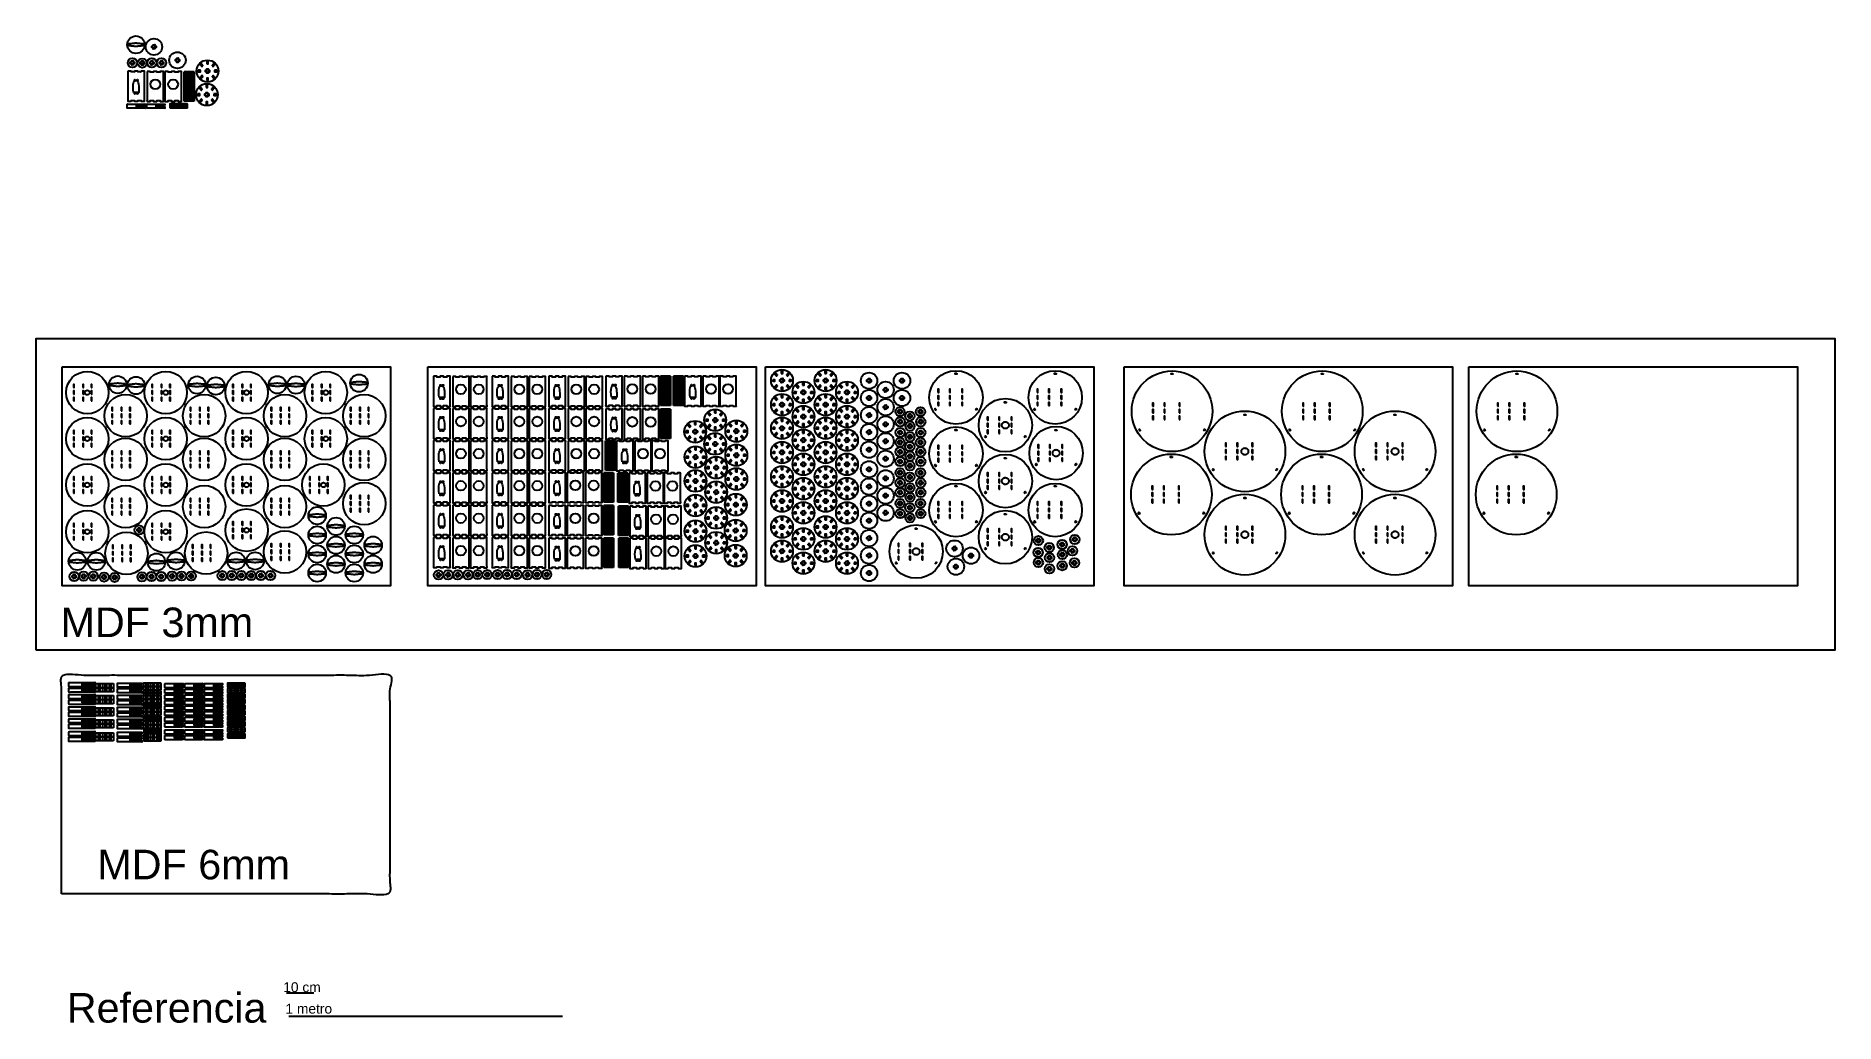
# Model space of a CAD drawing. Header units: metres. Extents: x -93 to 6479, y -472 to 3135.
import ezdxf

# ---------------------------------------------------------------- set-up
doc = ezdxf.new("R2010")
doc.units = ezdxf.units.M
doc.header["$LTSCALE"] = 0.001
doc.header["$MEASUREMENT"] = 0
for name, color, linetype, true_color in [('Cortes$Chicos (15)', 1, 'Continuous', 0xff0000), ('Cortes$Grandes (5)', 5, 'Continuous', 0x0000ff), ('Cortes$Medianos (5)', 7, 'Continuous', 0x3fbfbf), ('Láminas MDF', 7, 'Continuous', 0x000000), ('Texto y referencias', 7, 'Continuous', 0x000000)]:
    doc.layers.add(name, color=color, linetype=linetype, true_color=true_color)

msp = doc.modelspace()

# ---------------------------------------------------------------- texts
at = {"layer": 'Texto y referencias', "attachment_point": 7, "line_spacing_factor": 0.963855}
for s, insert, char_height, width in [('\\fArial;MDF 3mm', (-3.2, 937.1, 1058.7), 108, 787.229), ('\\fArial;MDF 6mm', (131.3, 52, 1058.7), 108, 787.229), ('\\fArial;10 cm', (810.5, -359.1, 529.4), 36, 163.518), ('\\fArial;Referencia', (19.7, -471.6, 1058.7), 108, 814.554), ('\\fArial;1 metro', (818.5, -437.7, 529.4), 36, 198.217)]:
    msp.add_mtext(s, dxfattribs=dict(at, insert=insert, char_height=char_height, width=width))

# ---------------------------------------------------------------- linework, layer by layer
at = {"layer": 'Cortes$Chicos (15)'}
for points in [[(43.7, 1850.3), (46.7, 1850.3), (46.7, 1862.3), (43.7, 1862.3), (43.7, 1850.3)], [(77.7, 1850.3), (80.7, 1850.3), (80.7, 1862.3), (77.7, 1862.3), (77.7, 1850.3)], [(108.7, 1850.3), (111.7, 1850.3), (111.7, 1862.3), (108.7, 1862.3), (108.7, 1850.3)], [(330.2, 1850.3), (333.2, 1850.3), (333.2, 1862.3), (330.2, 1862.3), (330.2, 1850.3)], [(364.2, 1850.3), (367.2, 1850.3), (367.2, 1862.3), (364.2, 1862.3), (364.2, 1850.3)], [(395.2, 1850.3), (398.2, 1850.3), (398.2, 1862.3), (395.2, 1862.3), (395.2, 1850.3)], [(625.4, 1850.3), (628.4, 1850.3), (628.4, 1862.3), (625.4, 1862.3), (625.4, 1850.3)], [(659.4, 1850.3), (662.4, 1850.3), (662.4, 1862.3), (659.4, 1862.3), (659.4, 1850.3)], [(690.4, 1850.3), (693.4, 1850.3), (693.4, 1862.3), (690.4, 1862.3), (690.4, 1850.3)], [(915.1, 1850.3), (918.1, 1850.3), (918.1, 1862.3), (915.1, 1862.3), (915.1, 1850.3)], [(949.1, 1850.3), (952.1, 1850.3), (952.1, 1862.3), (949.1, 1862.3), (949.1, 1850.3)], [(980.2, 1850.3), (983.2, 1850.3), (983.2, 1862.3), (980.2, 1862.3), (980.2, 1850.3)], [(43.7, 1826.3), (46.7, 1826.3), (46.7, 1838.3), (43.7, 1838.3), (43.7, 1826.3)], [(43.7, 1802.3), (46.7, 1802.3), (46.7, 1814.3), (43.7, 1814.3), (43.7, 1802.3)], [(77.7, 1826.3), (80.7, 1826.3), (80.7, 1838.3), (77.7, 1838.3), (77.7, 1826.3)], [(77.7, 1802.3), (80.7, 1802.3), (80.7, 1814.3), (77.7, 1814.3), (77.7, 1802.3)], [(108.7, 1826.3), (111.7, 1826.3), (111.7, 1838.3), (108.7, 1838.3), (108.7, 1826.3)], [(108.7, 1802.3), (111.7, 1802.3), (111.7, 1814.3), (108.7, 1814.3), (108.7, 1802.3)], [(183.8, 1765.6), (186.8, 1765.6), (186.8, 1777.6), (183.8, 1777.6), (183.8, 1765.6)], [(217.8, 1765.6), (220.8, 1765.6), (220.8, 1777.6), (217.8, 1777.6), (217.8, 1765.6)], [(248.9, 1765.6), (251.9, 1765.6), (251.9, 1777.6), (248.9, 1777.6), (248.9, 1765.6)], [(330.2, 1826.3), (333.2, 1826.3), (333.2, 1838.3), (330.2, 1838.3), (330.2, 1826.3)], [(330.2, 1802.3), (333.2, 1802.3), (333.2, 1814.3), (330.2, 1814.3), (330.2, 1802.3)], [(364.2, 1826.3), (367.2, 1826.3), (367.2, 1838.3), (364.2, 1838.3), (364.2, 1826.3)], [(364.2, 1802.3), (367.2, 1802.3), (367.2, 1814.3), (364.2, 1814.3), (364.2, 1802.3)], [(395.2, 1826.3), (398.2, 1826.3), (398.2, 1838.3), (395.2, 1838.3), (395.2, 1826.3)], [(395.2, 1802.3), (398.2, 1802.3), (398.2, 1814.3), (395.2, 1814.3), (395.2, 1802.3)], [(470.4, 1765.6), (473.4, 1765.6), (473.4, 1777.6), (470.4, 1777.6), (470.4, 1765.6)], [(504.3, 1765.6), (507.3, 1765.6), (507.3, 1777.6), (504.3, 1777.6), (504.3, 1765.6)], [(535.4, 1765.6), (538.4, 1765.6), (538.4, 1777.6), (535.4, 1777.6), (535.4, 1765.6)], [(625.4, 1826.3), (628.4, 1826.3), (628.4, 1838.3), (625.4, 1838.3), (625.4, 1826.3)], [(625.4, 1802.3), (628.4, 1802.3), (628.4, 1814.3), (625.4, 1814.3), (625.4, 1802.3)], [(659.4, 1826.3), (662.4, 1826.3), (662.4, 1838.3), (659.4, 1838.3), (659.4, 1826.3)], [(659.4, 1802.3), (662.4, 1802.3), (662.4, 1814.3), (659.4, 1814.3), (659.4, 1802.3)], [(690.4, 1826.3), (693.4, 1826.3), (693.4, 1838.3), (690.4, 1838.3), (690.4, 1826.3)], [(690.4, 1802.3), (693.4, 1802.3), (693.4, 1814.3), (690.4, 1814.3), (690.4, 1802.3)], [(765.6, 1765.6), (768.6, 1765.6), (768.6, 1777.6), (765.6, 1777.6), (765.6, 1765.6)], [(799.5, 1765.6), (802.5, 1765.6), (802.5, 1777.6), (799.5, 1777.6), (799.5, 1765.6)], [(830.6, 1765.6), (833.6, 1765.6), (833.6, 1777.6), (830.6, 1777.6), (830.6, 1765.6)], [(915.1, 1826.3), (918.1, 1826.3), (918.1, 1838.3), (915.1, 1838.3), (915.1, 1826.3)], [(915.1, 1802.3), (918.1, 1802.3), (918.1, 1814.3), (915.1, 1814.3), (915.1, 1802.3)], [(949.1, 1826.3), (952.1, 1826.3), (952.1, 1838.3), (949.1, 1838.3), (949.1, 1826.3)], [(949.1, 1802.3), (952.1, 1802.3), (952.1, 1814.3), (949.1, 1814.3), (949.1, 1802.3)], [(980.2, 1826.3), (983.2, 1826.3), (983.2, 1838.3), (980.2, 1838.3), (980.2, 1826.3)], [(980.2, 1802.3), (983.2, 1802.3), (983.2, 1814.3), (980.2, 1814.3), (980.2, 1802.3)], [(1055.3, 1765.6), (1058.3, 1765.6), (1058.3, 1777.6), (1055.3, 1777.6), (1055.3, 1765.6)], [(1089.3, 1765.6), (1092.3, 1765.6), (1092.3, 1777.6), (1089.3, 1777.6), (1089.3, 1765.6)], [(1120.3, 1765.6), (1123.3, 1765.6), (1123.3, 1777.6), (1120.3, 1777.6), (1120.3, 1765.6)], [(183.8, 1741.6), (186.8, 1741.6), (186.8, 1753.6), (183.8, 1753.6), (183.8, 1741.6)], [(183.8, 1717.6), (186.8, 1717.6), (186.8, 1729.6), (183.8, 1729.6), (183.8, 1717.6)], [(217.8, 1741.6), (220.8, 1741.6), (220.8, 1753.6), (217.8, 1753.6), (217.8, 1741.6)], [(217.8, 1717.6), (220.8, 1717.6), (220.8, 1729.6), (217.8, 1729.6), (217.8, 1717.6)], [(248.9, 1741.6), (251.9, 1741.6), (251.9, 1753.6), (248.9, 1753.6), (248.9, 1741.6)], [(248.9, 1717.6), (251.9, 1717.6), (251.9, 1729.6), (248.9, 1729.6), (248.9, 1717.6)], [(470.4, 1741.6), (473.4, 1741.6), (473.4, 1753.6), (470.4, 1753.6), (470.4, 1741.6)], [(470.4, 1717.6), (473.4, 1717.6), (473.4, 1729.6), (470.4, 1729.6), (470.4, 1717.6)], [(504.3, 1741.6), (507.3, 1741.6), (507.3, 1753.6), (504.3, 1753.6), (504.3, 1741.6)], [(504.3, 1717.6), (507.3, 1717.6), (507.3, 1729.6), (504.3, 1729.6), (504.3, 1717.6)], [(535.4, 1741.6), (538.4, 1741.6), (538.4, 1753.6), (535.4, 1753.6), (535.4, 1741.6)], [(535.4, 1717.6), (538.4, 1717.6), (538.4, 1729.6), (535.4, 1729.6), (535.4, 1717.6)], [(765.6, 1741.6), (768.6, 1741.6), (768.6, 1753.6), (765.6, 1753.6), (765.6, 1741.6)], [(765.6, 1717.6), (768.6, 1717.6), (768.6, 1729.6), (765.6, 1729.6), (765.6, 1717.6)], [(799.5, 1741.6), (802.5, 1741.6), (802.5, 1753.6), (799.5, 1753.6), (799.5, 1741.6)], [(799.5, 1717.6), (802.5, 1717.6), (802.5, 1729.6), (799.5, 1729.6), (799.5, 1717.6)], [(830.6, 1741.6), (833.6, 1741.6), (833.6, 1753.6), (830.6, 1753.6), (830.6, 1741.6)], [(830.6, 1717.6), (833.6, 1717.6), (833.6, 1729.6), (830.6, 1729.6), (830.6, 1717.6)], [(1055.3, 1741.6), (1058.3, 1741.6), (1058.3, 1753.6), (1055.3, 1753.6), (1055.3, 1741.6)], [(1055.3, 1717.6), (1058.3, 1717.6), (1058.3, 1729.6), (1055.3, 1729.6), (1055.3, 1717.6)], [(1089.3, 1741.6), (1092.3, 1741.6), (1092.3, 1753.6), (1089.3, 1753.6), (1089.3, 1741.6)], [(1089.3, 1717.6), (1092.3, 1717.6), (1092.3, 1729.6), (1089.3, 1729.6), (1089.3, 1717.6)], [(1120.3, 1741.6), (1123.3, 1741.6), (1123.3, 1753.6), (1120.3, 1753.6), (1120.3, 1741.6)], [(1120.3, 1717.6), (1123.3, 1717.6), (1123.3, 1729.6), (1120.3, 1729.6), (1120.3, 1717.6)], [(43.7, 1681.6), (46.7, 1681.6), (46.7, 1693.6), (43.7, 1693.6), (43.7, 1681.6)], [(43.7, 1657.6), (46.7, 1657.6), (46.7, 1669.6), (43.7, 1669.6), (43.7, 1657.6)], [(43.7, 1633.6), (46.7, 1633.6), (46.7, 1645.6), (43.7, 1645.6), (43.7, 1633.6)], [(77.7, 1681.6), (80.7, 1681.6), (80.7, 1693.6), (77.7, 1693.6), (77.7, 1681.6)], [(77.7, 1657.6), (80.7, 1657.6), (80.7, 1669.6), (77.7, 1669.6), (77.7, 1657.6)], [(77.7, 1633.6), (80.7, 1633.6), (80.7, 1645.6), (77.7, 1645.6), (77.7, 1633.6)], [(108.7, 1681.6), (111.7, 1681.6), (111.7, 1693.6), (108.7, 1693.6), (108.7, 1681.6)], [(108.7, 1657.6), (111.7, 1657.6), (111.7, 1669.6), (108.7, 1669.6), (108.7, 1657.6)], [(108.7, 1633.6), (111.7, 1633.6), (111.7, 1645.6), (108.7, 1645.6), (108.7, 1633.6)], [(330.2, 1681.6), (333.2, 1681.6), (333.2, 1693.6), (330.2, 1693.6), (330.2, 1681.6)], [(330.2, 1657.6), (333.2, 1657.6), (333.2, 1669.6), (330.2, 1669.6), (330.2, 1657.6)], [(330.2, 1633.6), (333.2, 1633.6), (333.2, 1645.6), (330.2, 1645.6), (330.2, 1633.6)], [(364.2, 1681.6), (367.2, 1681.6), (367.2, 1693.6), (364.2, 1693.6), (364.2, 1681.6)], [(364.2, 1657.6), (367.2, 1657.6), (367.2, 1669.6), (364.2, 1669.6), (364.2, 1657.6)], [(364.2, 1633.6), (367.2, 1633.6), (367.2, 1645.6), (364.2, 1645.6), (364.2, 1633.6)], [(395.2, 1681.6), (398.2, 1681.6), (398.2, 1693.6), (395.2, 1693.6), (395.2, 1681.6)], [(395.2, 1657.6), (398.2, 1657.6), (398.2, 1669.6), (395.2, 1669.6), (395.2, 1657.6)], [(395.2, 1633.6), (398.2, 1633.6), (398.2, 1645.6), (395.2, 1645.6), (395.2, 1633.6)], [(625.4, 1681.6), (628.4, 1681.6), (628.4, 1693.6), (625.4, 1693.6), (625.4, 1681.6)], [(625.4, 1657.6), (628.4, 1657.6), (628.4, 1669.6), (625.4, 1669.6), (625.4, 1657.6)], [(625.4, 1633.6), (628.4, 1633.6), (628.4, 1645.6), (625.4, 1645.6), (625.4, 1633.6)], [(659.4, 1681.6), (662.4, 1681.6), (662.4, 1693.6), (659.4, 1693.6), (659.4, 1681.6)], [(659.4, 1657.6), (662.4, 1657.6), (662.4, 1669.6), (659.4, 1669.6), (659.4, 1657.6)], [(659.4, 1633.6), (662.4, 1633.6), (662.4, 1645.6), (659.4, 1645.6), (659.4, 1633.6)], [(690.4, 1681.6), (693.4, 1681.6), (693.4, 1693.6), (690.4, 1693.6), (690.4, 1681.6)], [(690.4, 1657.6), (693.4, 1657.6), (693.4, 1669.6), (690.4, 1669.6), (690.4, 1657.6)], [(690.4, 1633.6), (693.4, 1633.6), (693.4, 1645.6), (690.4, 1645.6), (690.4, 1633.6)], [(915.1, 1681.6), (918.1, 1681.6), (918.1, 1693.6), (915.1, 1693.6), (915.1, 1681.6)], [(915.1, 1657.6), (918.1, 1657.6), (918.1, 1669.6), (915.1, 1669.6), (915.1, 1657.6)], [(915.1, 1633.6), (918.1, 1633.6), (918.1, 1645.6), (915.1, 1645.6), (915.1, 1633.6)], [(949.1, 1681.6), (952.1, 1681.6), (952.1, 1693.6), (949.1, 1693.6), (949.1, 1681.6)], [(949.1, 1657.6), (952.1, 1657.6), (952.1, 1669.6), (949.1, 1669.6), (949.1, 1657.6)], [(949.1, 1633.6), (952.1, 1633.6), (952.1, 1645.6), (949.1, 1645.6), (949.1, 1633.6)], [(980.2, 1681.6), (983.2, 1681.6), (983.2, 1693.6), (980.2, 1693.6), (980.2, 1681.6)], [(980.2, 1657.6), (983.2, 1657.6), (983.2, 1669.6), (980.2, 1669.6), (980.2, 1657.6)], [(980.2, 1633.6), (983.2, 1633.6), (983.2, 1645.6), (980.2, 1645.6), (980.2, 1633.6)], [(183.8, 1606), (186.8, 1606), (186.8, 1618), (183.8, 1618), (183.8, 1606)], [(183.8, 1582), (186.8, 1582), (186.8, 1594), (183.8, 1594), (183.8, 1582)], [(217.8, 1606), (220.8, 1606), (220.8, 1618), (217.8, 1618), (217.8, 1606)], [(217.8, 1582), (220.8, 1582), (220.8, 1594), (217.8, 1594), (217.8, 1582)], [(248.9, 1606), (251.9, 1606), (251.9, 1618), (248.9, 1618), (248.9, 1606)], [(248.9, 1582), (251.9, 1582), (251.9, 1594), (248.9, 1594), (248.9, 1582)], [(470.4, 1606), (473.4, 1606), (473.4, 1618), (470.4, 1618), (470.4, 1606)], [(470.4, 1582), (473.4, 1582), (473.4, 1594), (470.4, 1594), (470.4, 1582)], [(504.3, 1606), (507.3, 1606), (507.3, 1618), (504.3, 1618), (504.3, 1606)], [(504.3, 1582), (507.3, 1582), (507.3, 1594), (504.3, 1594), (504.3, 1582)], [(535.4, 1606), (538.4, 1606), (538.4, 1618), (535.4, 1618), (535.4, 1606)], [(535.4, 1582), (538.4, 1582), (538.4, 1594), (535.4, 1594), (535.4, 1582)], [(765.6, 1606), (768.6, 1606), (768.6, 1618), (765.6, 1618), (765.6, 1606)], [(765.6, 1582), (768.6, 1582), (768.6, 1594), (765.6, 1594), (765.6, 1582)], [(799.5, 1606), (802.5, 1606), (802.5, 1618), (799.5, 1618), (799.5, 1606)], [(799.5, 1582), (802.5, 1582), (802.5, 1594), (799.5, 1594), (799.5, 1582)], [(830.6, 1606), (833.6, 1606), (833.6, 1618), (830.6, 1618), (830.6, 1606)], [(830.6, 1582), (833.6, 1582), (833.6, 1594), (830.6, 1594), (830.6, 1582)], [(1055.3, 1606), (1058.3, 1606), (1058.3, 1618), (1055.3, 1618), (1055.3, 1606)], [(1055.3, 1582), (1058.3, 1582), (1058.3, 1594), (1055.3, 1594), (1055.3, 1582)], [(1089.3, 1606), (1092.3, 1606), (1092.3, 1618), (1089.3, 1618), (1089.3, 1606)], [(1089.3, 1582), (1092.3, 1582), (1092.3, 1594), (1089.3, 1594), (1089.3, 1582)], [(1120.3, 1606), (1123.3, 1606), (1123.3, 1618), (1120.3, 1618), (1120.3, 1606)], [(1120.3, 1582), (1123.3, 1582), (1123.3, 1594), (1120.3, 1594), (1120.3, 1582)], [(43.7, 1512.8), (46.7, 1512.8), (46.7, 1524.8), (43.7, 1524.8), (43.7, 1512.8)], [(77.7, 1512.8), (80.7, 1512.8), (80.7, 1524.8), (77.7, 1524.8), (77.7, 1512.8)], [(108.7, 1512.8), (111.7, 1512.8), (111.7, 1524.8), (108.7, 1524.8), (108.7, 1512.8)], [(183.8, 1558), (186.8, 1558), (186.8, 1570), (183.8, 1570), (183.8, 1558)], [(217.8, 1558), (220.8, 1558), (220.8, 1570), (217.8, 1570), (217.8, 1558)], [(248.9, 1558), (251.9, 1558), (251.9, 1570), (248.9, 1570), (248.9, 1558)], [(330.2, 1512.8), (333.2, 1512.8), (333.2, 1524.8), (330.2, 1524.8), (330.2, 1512.8)], [(364.2, 1512.8), (367.2, 1512.8), (367.2, 1524.8), (364.2, 1524.8), (364.2, 1512.8)], [(395.2, 1512.8), (398.2, 1512.8), (398.2, 1524.8), (395.2, 1524.8), (395.2, 1512.8)], [(470.4, 1558), (473.4, 1558), (473.4, 1570), (470.4, 1570), (470.4, 1558)], [(504.3, 1558), (507.3, 1558), (507.3, 1570), (504.3, 1570), (504.3, 1558)], [(535.4, 1558), (538.4, 1558), (538.4, 1570), (535.4, 1570), (535.4, 1558)], [(625.4, 1512.8), (628.4, 1512.8), (628.4, 1524.8), (625.4, 1524.8), (625.4, 1512.8)], [(659.4, 1512.8), (662.4, 1512.8), (662.4, 1524.8), (659.4, 1524.8), (659.4, 1512.8)], [(690.4, 1512.8), (693.4, 1512.8), (693.4, 1524.8), (690.4, 1524.8), (690.4, 1512.8)], [(765.6, 1558), (768.6, 1558), (768.6, 1570), (765.6, 1570), (765.6, 1558)], [(799.5, 1558), (802.5, 1558), (802.5, 1570), (799.5, 1570), (799.5, 1558)], [(830.6, 1558), (833.6, 1558), (833.6, 1570), (830.6, 1570), (830.6, 1558)], [(906.1, 1512.8), (909.1, 1512.8), (909.1, 1524.8), (906.1, 1524.8), (906.1, 1512.8)], [(940.1, 1512.8), (943.1, 1512.8), (943.1, 1524.8), (940.1, 1524.8), (940.1, 1512.8)], [(971.2, 1512.8), (974.2, 1512.8), (974.2, 1524.8), (971.2, 1524.8), (971.2, 1512.8)], [(1055.3, 1558), (1058.3, 1558), (1058.3, 1570), (1055.3, 1570), (1055.3, 1558)], [(1089.3, 1558), (1092.3, 1558), (1092.3, 1570), (1089.3, 1570), (1089.3, 1558)], [(1120.3, 1558), (1123.3, 1558), (1123.3, 1570), (1120.3, 1570), (1120.3, 1558)], [(43.7, 1488.8), (46.7, 1488.8), (46.7, 1500.8), (43.7, 1500.8), (43.7, 1488.8)], [(43.7, 1464.8), (46.7, 1464.8), (46.7, 1476.8), (43.7, 1476.8), (43.7, 1464.8)], [(77.7, 1488.8), (80.7, 1488.8), (80.7, 1500.8), (77.7, 1500.8), (77.7, 1488.8)], [(77.7, 1464.8), (80.7, 1464.8), (80.7, 1476.8), (77.7, 1476.8), (77.7, 1464.8)], [(108.7, 1488.8), (111.7, 1488.8), (111.7, 1500.8), (108.7, 1500.8), (108.7, 1488.8)], [(108.7, 1464.8), (111.7, 1464.8), (111.7, 1476.8), (108.7, 1476.8), (108.7, 1464.8)], [(330.2, 1488.8), (333.2, 1488.8), (333.2, 1500.8), (330.2, 1500.8), (330.2, 1488.8)], [(330.2, 1464.8), (333.2, 1464.8), (333.2, 1476.8), (330.2, 1476.8), (330.2, 1464.8)], [(364.2, 1488.8), (367.2, 1488.8), (367.2, 1500.8), (364.2, 1500.8), (364.2, 1488.8)], [(364.2, 1464.8), (367.2, 1464.8), (367.2, 1476.8), (364.2, 1476.8), (364.2, 1464.8)], [(395.2, 1488.8), (398.2, 1488.8), (398.2, 1500.8), (395.2, 1500.8), (395.2, 1488.8)], [(395.2, 1464.8), (398.2, 1464.8), (398.2, 1476.8), (395.2, 1476.8), (395.2, 1464.8)], [(625.4, 1488.8), (628.4, 1488.8), (628.4, 1500.8), (625.4, 1500.8), (625.4, 1488.8)], [(625.4, 1464.8), (628.4, 1464.8), (628.4, 1476.8), (625.4, 1476.8), (625.4, 1464.8)], [(659.4, 1488.8), (662.4, 1488.8), (662.4, 1500.8), (659.4, 1500.8), (659.4, 1488.8)], [(659.4, 1464.8), (662.4, 1464.8), (662.4, 1476.8), (659.4, 1476.8), (659.4, 1464.8)], [(690.4, 1488.8), (693.4, 1488.8), (693.4, 1500.8), (690.4, 1500.8), (690.4, 1488.8)], [(690.4, 1464.8), (693.4, 1464.8), (693.4, 1476.8), (690.4, 1476.8), (690.4, 1464.8)], [(906.1, 1488.8), (909.1, 1488.8), (909.1, 1500.8), (906.1, 1500.8), (906.1, 1488.8)], [(906.1, 1464.8), (909.1, 1464.8), (909.1, 1476.8), (906.1, 1476.8), (906.1, 1464.8)], [(940.1, 1488.8), (943.1, 1488.8), (943.1, 1500.8), (940.1, 1500.8), (940.1, 1488.8)], [(940.1, 1464.8), (943.1, 1464.8), (943.1, 1476.8), (940.1, 1476.8), (940.1, 1464.8)], [(971.2, 1488.8), (974.2, 1488.8), (974.2, 1500.8), (971.2, 1500.8), (971.2, 1488.8)], [(971.2, 1464.8), (974.2, 1464.8), (974.2, 1476.8), (971.2, 1476.8), (971.2, 1464.8)], [(1055.3, 1444.6), (1058.3, 1444.6), (1058.3, 1456.6), (1055.3, 1456.6), (1055.3, 1444.6)], [(1089.3, 1444.6), (1092.3, 1444.6), (1092.3, 1456.6), (1089.3, 1456.6), (1089.3, 1444.6)], [(1120.3, 1444.6), (1123.3, 1444.6), (1123.3, 1456.6), (1120.3, 1456.6), (1120.3, 1444.6)], [(183.8, 1433.5), (186.8, 1433.5), (186.8, 1445.5), (183.8, 1445.5), (183.8, 1433.5)], [(183.8, 1409.5), (186.8, 1409.5), (186.8, 1421.5), (183.8, 1421.5), (183.8, 1409.5)], [(183.8, 1385.5), (186.8, 1385.5), (186.8, 1397.5), (183.8, 1397.5), (183.8, 1385.5)], [(217.8, 1433.5), (220.8, 1433.5), (220.8, 1445.5), (217.8, 1445.5), (217.8, 1433.5)], [(217.8, 1409.5), (220.8, 1409.5), (220.8, 1421.5), (217.8, 1421.5), (217.8, 1409.5)], [(217.8, 1385.5), (220.8, 1385.5), (220.8, 1397.5), (217.8, 1397.5), (217.8, 1385.5)], [(248.9, 1433.5), (251.9, 1433.5), (251.9, 1445.5), (248.9, 1445.5), (248.9, 1433.5)], [(248.9, 1409.5), (251.9, 1409.5), (251.9, 1421.5), (248.9, 1421.5), (248.9, 1409.5)], [(248.9, 1385.5), (251.9, 1385.5), (251.9, 1397.5), (248.9, 1397.5), (248.9, 1385.5)], [(470.4, 1433.5), (473.4, 1433.5), (473.4, 1445.5), (470.4, 1445.5), (470.4, 1433.5)], [(470.4, 1409.5), (473.4, 1409.5), (473.4, 1421.5), (470.4, 1421.5), (470.4, 1409.5)], [(470.4, 1385.5), (473.4, 1385.5), (473.4, 1397.5), (470.4, 1397.5), (470.4, 1385.5)], [(504.3, 1433.5), (507.3, 1433.5), (507.3, 1445.5), (504.3, 1445.5), (504.3, 1433.5)], [(504.3, 1409.5), (507.3, 1409.5), (507.3, 1421.5), (504.3, 1421.5), (504.3, 1409.5)], [(504.3, 1385.5), (507.3, 1385.5), (507.3, 1397.5), (504.3, 1397.5), (504.3, 1385.5)], [(535.4, 1433.5), (538.4, 1433.5), (538.4, 1445.5), (535.4, 1445.5), (535.4, 1433.5)], [(535.4, 1409.5), (538.4, 1409.5), (538.4, 1421.5), (535.4, 1421.5), (535.4, 1409.5)], [(535.4, 1385.5), (538.4, 1385.5), (538.4, 1397.5), (535.4, 1397.5), (535.4, 1385.5)], [(765.6, 1433.5), (768.6, 1433.5), (768.6, 1445.5), (765.6, 1445.5), (765.6, 1433.5)], [(765.6, 1409.5), (768.6, 1409.5), (768.6, 1421.5), (765.6, 1421.5), (765.6, 1409.5)], [(765.6, 1385.5), (768.6, 1385.5), (768.6, 1397.5), (765.6, 1397.5), (765.6, 1385.5)], [(799.5, 1433.5), (802.5, 1433.5), (802.5, 1445.5), (799.5, 1445.5), (799.5, 1433.5)], [(799.5, 1409.5), (802.5, 1409.5), (802.5, 1421.5), (799.5, 1421.5), (799.5, 1409.5)], [(799.5, 1385.5), (802.5, 1385.5), (802.5, 1397.5), (799.5, 1397.5), (799.5, 1385.5)], [(830.6, 1433.5), (833.6, 1433.5), (833.6, 1445.5), (830.6, 1445.5), (830.6, 1433.5)], [(830.6, 1409.5), (833.6, 1409.5), (833.6, 1421.5), (830.6, 1421.5), (830.6, 1409.5)], [(830.6, 1385.5), (833.6, 1385.5), (833.6, 1397.5), (830.6, 1397.5), (830.6, 1385.5)], [(1055.3, 1420.6), (1058.3, 1420.6), (1058.3, 1432.6), (1055.3, 1432.6), (1055.3, 1420.6)], [(1055.3, 1396.6), (1058.3, 1396.6), (1058.3, 1408.6), (1055.3, 1408.6), (1055.3, 1396.6)], [(1089.3, 1420.6), (1092.3, 1420.6), (1092.3, 1432.6), (1089.3, 1432.6), (1089.3, 1420.6)], [(1089.3, 1396.6), (1092.3, 1396.6), (1092.3, 1408.6), (1089.3, 1408.6), (1089.3, 1396.6)], [(1120.3, 1420.6), (1123.3, 1420.6), (1123.3, 1432.6), (1120.3, 1432.6), (1120.3, 1420.6)], [(1120.3, 1396.6), (1123.3, 1396.6), (1123.3, 1408.6), (1120.3, 1408.6), (1120.3, 1396.6)], [(43.7, 1341.7), (46.7, 1341.7), (46.7, 1353.7), (43.7, 1353.7), (43.7, 1341.7)], [(43.7, 1317.7), (46.7, 1317.7), (46.7, 1329.7), (43.7, 1329.7), (43.7, 1317.7)], [(77.7, 1341.7), (80.7, 1341.7), (80.7, 1353.7), (77.7, 1353.7), (77.7, 1341.7)], [(77.7, 1317.7), (80.7, 1317.7), (80.7, 1329.7), (77.7, 1329.7), (77.7, 1317.7)], [(108.7, 1341.7), (111.7, 1341.7), (111.7, 1353.7), (108.7, 1353.7), (108.7, 1341.7)], [(108.7, 1317.7), (111.7, 1317.7), (111.7, 1329.7), (108.7, 1329.7), (108.7, 1317.7)], [(330.2, 1341.7), (333.2, 1341.7), (333.2, 1353.7), (330.2, 1353.7), (330.2, 1341.7)], [(330.2, 1317.7), (333.2, 1317.7), (333.2, 1329.7), (330.2, 1329.7), (330.2, 1317.7)], [(364.2, 1341.7), (367.2, 1341.7), (367.2, 1353.7), (364.2, 1353.7), (364.2, 1341.7)], [(364.2, 1317.7), (367.2, 1317.7), (367.2, 1329.7), (364.2, 1329.7), (364.2, 1317.7)], [(395.2, 1341.7), (398.2, 1341.7), (398.2, 1353.7), (395.2, 1353.7), (395.2, 1341.7)], [(395.2, 1317.7), (398.2, 1317.7), (398.2, 1329.7), (395.2, 1329.7), (395.2, 1317.7)], [(625.4, 1347.4), (628.4, 1347.4), (628.4, 1359.4), (625.4, 1359.4), (625.4, 1347.4)], [(625.4, 1323.4), (628.4, 1323.4), (628.4, 1335.4), (625.4, 1335.4), (625.4, 1323.4)], [(659.4, 1347.4), (662.4, 1347.4), (662.4, 1359.4), (659.4, 1359.4), (659.4, 1347.4)], [(659.4, 1323.4), (662.4, 1323.4), (662.4, 1335.4), (659.4, 1335.4), (659.4, 1323.4)], [(690.4, 1347.4), (693.4, 1347.4), (693.4, 1359.4), (690.4, 1359.4), (690.4, 1347.4)], [(690.4, 1323.4), (693.4, 1323.4), (693.4, 1335.4), (690.4, 1335.4), (690.4, 1323.4)], [(43.7, 1293.7), (46.7, 1293.7), (46.7, 1305.7), (43.7, 1305.7), (43.7, 1293.7)], [(77.7, 1293.7), (80.7, 1293.7), (80.7, 1305.7), (77.7, 1305.7), (77.7, 1293.7)], [(108.7, 1293.7), (111.7, 1293.7), (111.7, 1305.7), (108.7, 1305.7), (108.7, 1293.7)], [(186.7, 1262.8), (189.7, 1262.8), (189.7, 1274.8), (186.7, 1274.8), (186.7, 1262.8)], [(186.7, 1238.8), (189.7, 1238.8), (189.7, 1250.8), (186.7, 1250.8), (186.7, 1238.8)], [(220.7, 1262.8), (223.7, 1262.8), (223.7, 1274.8), (220.7, 1274.8), (220.7, 1262.8)], [(220.7, 1238.8), (223.7, 1238.8), (223.7, 1250.8), (220.7, 1250.8), (220.7, 1238.8)], [(251.7, 1262.8), (254.7, 1262.8), (254.7, 1274.8), (251.7, 1274.8), (251.7, 1262.8)], [(251.7, 1238.8), (254.7, 1238.8), (254.7, 1250.8), (251.7, 1250.8), (251.7, 1238.8)], [(330.2, 1293.7), (333.2, 1293.7), (333.2, 1305.7), (330.2, 1305.7), (330.2, 1293.7)], [(364.2, 1293.7), (367.2, 1293.7), (367.2, 1305.7), (364.2, 1305.7), (364.2, 1293.7)], [(395.2, 1293.7), (398.2, 1293.7), (398.2, 1305.7), (395.2, 1305.7), (395.2, 1293.7)], [(477.9, 1263.6), (480.9, 1263.6), (480.9, 1275.6), (477.9, 1275.6), (477.9, 1263.6)], [(477.9, 1239.6), (480.9, 1239.6), (480.9, 1251.6), (477.9, 1251.6), (477.9, 1239.6)], [(511.9, 1263.6), (514.9, 1263.6), (514.9, 1275.6), (511.9, 1275.6), (511.9, 1263.6)], [(511.9, 1239.6), (514.9, 1239.6), (514.9, 1251.6), (511.9, 1251.6), (511.9, 1239.6)], [(543, 1263.6), (546, 1263.6), (546, 1275.6), (543, 1275.6), (543, 1263.6)], [(543, 1239.6), (546, 1239.6), (546, 1251.6), (543, 1251.6), (543, 1239.6)], [(625.4, 1299.4), (628.4, 1299.4), (628.4, 1311.4), (625.4, 1311.4), (625.4, 1299.4)], [(659.4, 1299.4), (662.4, 1299.4), (662.4, 1311.4), (659.4, 1311.4), (659.4, 1299.4)], [(690.4, 1299.4), (693.4, 1299.4), (693.4, 1311.4), (690.4, 1311.4), (690.4, 1299.4)], [(765.6, 1268.1), (768.6, 1268.1), (768.6, 1280.1), (765.6, 1280.1), (765.6, 1268.1)], [(765.6, 1244.1), (768.6, 1244.1), (768.6, 1256.1), (765.6, 1256.1), (765.6, 1244.1)], [(799.5, 1268.1), (802.5, 1268.1), (802.5, 1280.1), (799.5, 1280.1), (799.5, 1268.1)], [(799.5, 1244.1), (802.5, 1244.1), (802.5, 1256.1), (799.5, 1256.1), (799.5, 1244.1)], [(830.6, 1268.1), (833.6, 1268.1), (833.6, 1280.1), (830.6, 1280.1), (830.6, 1268.1)], [(830.6, 1244.1), (833.6, 1244.1), (833.6, 1256.1), (830.6, 1256.1), (830.6, 1244.1)], [(186.7, 1214.8), (189.7, 1214.8), (189.7, 1226.8), (186.7, 1226.8), (186.7, 1214.8)], [(220.7, 1214.8), (223.7, 1214.8), (223.7, 1226.8), (220.7, 1226.8), (220.7, 1214.8)], [(251.7, 1214.8), (254.7, 1214.8), (254.7, 1226.8), (251.7, 1226.8), (251.7, 1214.8)], [(477.9, 1215.6), (480.9, 1215.6), (480.9, 1227.6), (477.9, 1227.6), (477.9, 1215.6)], [(511.9, 1215.6), (514.9, 1215.6), (514.9, 1227.6), (511.9, 1227.6), (511.9, 1215.6)], [(543, 1215.6), (546, 1215.6), (546, 1227.6), (543, 1227.6), (543, 1215.6)], [(765.6, 1220.1), (768.6, 1220.1), (768.6, 1232.1), (765.6, 1232.1), (765.6, 1220.1)], [(799.5, 1220.1), (802.5, 1220.1), (802.5, 1232.1), (799.5, 1232.1), (799.5, 1220.1)], [(830.6, 1220.1), (833.6, 1220.1), (833.6, 1232.1), (830.6, 1232.1), (830.6, 1220.1)]]:
    msp.add_lwpolyline(points, dxfattribs=at)
for centre, radius in [((338.1, 3095.8, -176.3), 30), ((424, 3046.7, -176.3), 30), ((268.5, 2974, -176.3), 2), ((277.5, 2974, -176.3), 2), ((342.8, 2958.9), 17.8), ((408.2, 2958.9), 17.8), ((268.5, 2925, -176.3), 2), ((277.5, 2925, -176.3), 2), ((400.2, 2880), 1), ((408.2, 2880), 1), ((416.2, 2880), 1), ((424.2, 2880), 1), ((432.2, 2880), 1), ((440.2, 2880), 1), ((448.2, 2880), 1), ((456.2, 2880), 1), ((94.7, 1832.3), 77.5), ((381.2, 1832.3), 77.5), ((676.4, 1832.3), 77.5), ((966.1, 1832.3), 77.5), ((2632.5, 1876.4), 40), ((94.7, 1832.3), 8.62), ((381.2, 1832.3), 8.62), ((676.4, 1832.3), 8.62), ((966.1, 1832.3), 8.62), ((1385.2, 1859, -176.3), 2), ((1394.2, 1859, -176.3), 2), ((1459.4, 1843.9), 17.8), ((1524.8, 1843.9), 17.8), ((1598.6, 1859, -176.3), 2), ((1607.6, 1859, -176.3), 2), ((1672.9, 1843.9), 17.8), ((1738.3, 1843.9), 17.8), ((1806.5, 1859, -176.3), 2), ((1815.5, 1859, -176.3), 2), ((1880.8, 1843.9), 17.8), ((1946.2, 1843.9), 17.8), ((2710.7, 1832.9), 40), ((3010.9, 1842.2, -176.3), 30), ((3070.8, 1875.5, -176.3), 30), ((3070.8, 1812.3, -176.3), 30), ((234.8, 1747.6), 77.5), ((521.4, 1747.6), 77.5), ((816.6, 1747.6), 77.5), ((1106.3, 1747.6), 77.5), ((1385.2, 1810, -176.3), 2), ((1394.2, 1810, -176.3), 2), ((1598.6, 1810, -176.3), 2), ((1607.6, 1810, -176.3), 2), ((1806.5, 1810, -176.3), 2), ((1815.5, 1810, -176.3), 2), ((2632.5, 1787.9), 40), ((2710.7, 1744.4), 40), ((3010.9, 1779, -176.3), 30), ((3063.6, 1762.5, -176.3), 17), ((3138.5, 1762.5, -176.3), 17), ((94.7, 1663.6), 77.5), ((381.2, 1663.6), 77.5), ((676.4, 1663.6), 77.5), ((966.1, 1663.6), 77.5), ((1385.2, 1741.7, -176.3), 2), ((1394.2, 1741.7, -176.3), 2), ((1459.4, 1726.6), 17.8), ((1524.8, 1726.6), 17.8), ((1598.6, 1741.7, -176.3), 2), ((1607.6, 1741.7, -176.3), 2), ((1672.9, 1726.6), 17.8), ((1738.3, 1726.6), 17.8), ((1806.5, 1741.7, -176.3), 2), ((1815.5, 1741.7, -176.3), 2), ((1880.8, 1726.6), 17.8), ((1946.2, 1726.6), 17.8), ((2315.5, 1689.2), 40), ((2388.6, 1731.7), 40), ((2465.7, 1691.5), 40), ((2632.5, 1702.1), 40), ((3010.9, 1716.5, -176.3), 30), ((3064.2, 1725.7, -176.3), 17), ((3099.4, 1746.6, -176.3), 17), ((3100.1, 1709.9, -176.3), 17), ((3139.2, 1725.7, -176.3), 17), ((94.7, 1663.6), 8.62), ((234.8, 1588), 77.5), ((381.2, 1663.6), 8.62), ((521.4, 1588), 77.5), ((676.4, 1663.6), 8.62), ((816.6, 1588), 77.5), ((966.1, 1663.6), 8.62), ((1106.3, 1588), 77.5), ((1385.2, 1692.7, -176.3), 2), ((1394.2, 1692.7, -176.3), 2), ((1598.6, 1692.7, -176.3), 2), ((1607.6, 1692.7, -176.3), 2), ((1806.5, 1692.7, -176.3), 2), ((1815.5, 1692.7, -176.3), 2), ((2388.6, 1644.6), 40), ((2465.7, 1603.3), 40), ((2632.5, 1613.6), 40), ((2710.7, 1658.5), 40), ((3010.9, 1654.5, -176.3), 30), ((3063.6, 1650.6, -176.3), 17), ((3064.2, 1686.5, -176.3), 17), ((3099.4, 1634.8, -176.3), 17), ((3100.1, 1670.6, -176.3), 17), ((3138.5, 1650.6, -176.3), 17), ((3139.2, 1686.5, -176.3), 17), ((1385.2, 1624.3, -176.3), 2), ((1394.2, 1624.3, -176.3), 2), ((1459.4, 1609.2), 17.8), ((1524.8, 1609.2), 17.8), ((1598.6, 1624.3, -176.3), 2), ((1607.6, 1624.3, -176.3), 2), ((1672.9, 1609.2), 17.8), ((1738.3, 1609.2), 17.8), ((1806.5, 1624.3, -176.3), 2), ((1815.5, 1624.3, -176.3), 2), ((1880.8, 1609.2), 17.8), ((1946.2, 1609.2), 17.8), ((2316.6, 1596.5), 40), ((2392.1, 1557.9), 40), ((2710.7, 1570.1), 40), ((3010.9, 1590.5, -176.3), 30), ((3064.2, 1615.8, -176.3), 17), ((3064.2, 1580.6, -176.3), 17), ((3100.1, 1600, -176.3), 17), ((3100.1, 1564.8, -176.3), 17), ((3139.2, 1615.8, -176.3), 17), ((3139.2, 1580.6, -176.3), 17), ((94.7, 1494.8), 77.5), ((381.2, 1494.8), 77.5), ((676.4, 1494.8), 77.5), ((957.1, 1494.8), 77.5), ((1385.2, 1575.3, -176.3), 2), ((1394.2, 1575.3, -176.3), 2), ((1598.6, 1575.3, -176.3), 2), ((1607.6, 1575.3, -176.3), 2), ((1806.5, 1575.3, -176.3), 2), ((1815.5, 1575.3, -176.3), 2), ((2316.6, 1509.4), 40), ((2465.7, 1516.3), 40), ((2632.5, 1524.6), 40), ((3010.9, 1518.8, -176.3), 30), ((3063.6, 1539.5, -176.3), 17), ((3064.2, 1502.7, -176.3), 17), ((3099.4, 1523.7, -176.3), 17), ((3138.5, 1539.5, -176.3), 17), ((3139.2, 1502.7, -176.3), 17), ((94.7, 1494.8), 8.62), ((234.8, 1415.5), 77.5), ((381.2, 1494.8), 8.62), ((521.4, 1415.5), 77.5), ((676.4, 1494.8), 8.62), ((816.6, 1415.5), 77.5), ((957.1, 1494.8), 8.62), ((1106.3, 1426.6), 77.5), ((1385.2, 1506.8, -176.3), 2), ((1385.2, 1457.8, -176.3), 2), ((1394.2, 1506.8, -176.3), 2), ((1394.2, 1457.8, -176.3), 2), ((1459.4, 1491.7), 17.8), ((1524.8, 1491.7), 17.8), ((1598.6, 1506.8, -176.3), 2), ((1598.6, 1457.8, -176.3), 2), ((1607.6, 1506.8, -176.3), 2), ((1607.6, 1457.8, -176.3), 2), ((1672.9, 1491.7), 17.8), ((1738.3, 1491.7), 17.8), ((2316.6, 1419.9), 40), ((2392.1, 1468.4), 40), ((2464, 1422.6), 40), ((2632.5, 1436.1), 40), ((3010.9, 1455.6, -176.3), 30), ((3064.2, 1467.4, -176.3), 17), ((3100.1, 1484.7, -176.3), 17), ((3100.1, 1449.5, -176.3), 17), ((3139.2, 1467.4, -176.3), 17), ((94.7, 1323.7), 77.5), ((381.2, 1323.7), 77.5), ((676.4, 1329.4), 77.5), ((934.6, 1382.6), 32), ((1385.2, 1388.3, -176.3), 2), ((1394.2, 1388.3, -176.3), 2), ((1459.4, 1373.2), 17.8), ((1524.8, 1373.2), 17.8), ((1598.6, 1388.3, -176.3), 2), ((1607.6, 1388.3, -176.3), 2), ((1672.9, 1373.2), 17.8), ((1738.3, 1373.2), 17.8), ((2392.1, 1374.2), 40), ((2632.5, 1341), 40), ((3010.9, 1393, -176.3), 30), ((3063.6, 1427.5, -176.3), 17), ((3064.2, 1389.9, -176.3), 17), ((3099.4, 1411.6, -176.3), 17), ((3100.1, 1374.1, -176.3), 17), ((3138.5, 1427.5, -176.3), 17), ((3139.2, 1389.9, -176.3), 17), ((94.7, 1323.7), 8.62), ((237.7, 1244.8), 77.5), ((381.2, 1323.7), 8.62), ((528.9, 1245.6), 77.5), ((676.4, 1329.4), 8.62), ((816.6, 1250.1), 77.5), ((934.6, 1311.9), 32), ((1003.3, 1343.7), 32), ((1070, 1311.9), 32), ((1385.2, 1339.3, -176.3), 2), ((1394.2, 1339.3, -176.3), 2), ((1598.6, 1339.3, -176.3), 2), ((1607.6, 1339.3, -176.3), 2), ((2316.6, 1325.7), 40), ((2392.1, 1283.5), 40), ((2463.2, 1328.2), 40), ((418.9, 1217.1), 32), ((638.3, 1217.1), 32), ((707.7, 1217.1), 32), ((934.6, 1242.6), 32), ((1003.3, 1274.4), 32), ((1070, 1242.6), 32), ((1138.7, 1274.4), 32), ((1385.2, 1269.9, -176.3), 2), ((1394.2, 1269.9, -176.3), 2), ((1459.4, 1254.8), 17.8), ((1524.8, 1254.8), 17.8), ((1598.6, 1269.9, -176.3), 2), ((1607.6, 1269.9, -176.3), 2), ((1672.9, 1254.8), 17.8), ((1738.3, 1254.8), 17.8), ((2316.6, 1235), 40), ((2463.2, 1236.4), 40), ((2632.5, 1252.6), 40), ((2950.6, 1236.8, -176.3), 30), ((3262.8, 1262.3, -176.3), 30), ((3323, 1236.4, -176.3), 30), ((3568.4, 1247.9, -176.3), 17), ((3569.1, 1291.2, -176.3), 17), ((3609.1, 1266, -176.3), 17), ((3656.1, 1277.1, -176.3), 17), ((3656.7, 1240.1, -176.3), 17), ((3693.6, 1254.1, -176.3), 17), ((3701.9, 1295.8, -176.3), 17), ((934.6, 1173.2), 32), ((1003.3, 1205.1), 32), ((1070, 1173.2), 32), ((1138.7, 1205.1), 32), ((1385.2, 1220.9, -176.3), 2), ((1394.2, 1220.9, -176.3), 2), ((1598.6, 1220.9, -176.3), 2), ((1607.6, 1220.9, -176.3), 2), ((2950.6, 1172.8, -176.3), 30), ((3267.7, 1196.2, -176.3), 30), ((3569.1, 1210.9, -176.3), 17), ((3609.5, 1188.4, -176.3), 17), ((3609.8, 1229, -176.3), 17), ((3656.4, 1199.6, -176.3), 17), ((3700.7, 1209.7, -176.3), 17), ((304.4, 734.4), 1), ((312.4, 734.4), 1), ((320.4, 734.4), 1), ((328.4, 734.4), 1), ((336.4, 734.4), 1), ((344.4, 734.4), 1), ((352.4, 734.4), 1), ((360.4, 734.4), 1), ((611, 763), 1), ((611, 743), 1), ((611, 722.9), 1), ((619, 763), 1), ((619, 743), 1), ((619, 722.9), 1), ((627, 763), 1), ((627, 743), 1), ((627, 722.9), 1), ((635, 763), 1), ((635, 743), 1), ((635, 722.9), 1), ((643, 763), 1), ((643, 743), 1), ((643, 722.9), 1), ((651, 763), 1), ((651, 743), 1), ((651, 722.9), 1), ((659, 763), 1), ((659, 743), 1), ((659, 722.9), 1), ((667, 763), 1), ((667, 743), 1), ((667, 722.9), 1), ((304.1, 688.6), 1), ((312.1, 688.6), 1), ((320.1, 688.6), 1), ((328.1, 688.6), 1), ((336.1, 688.6), 1), ((344.1, 688.6), 1), ((352.1, 688.6), 1), ((360.1, 688.6), 1), ((611, 703.5), 1), ((611, 682.3), 1), ((611, 662.2), 1), ((619, 703.5), 1), ((619, 682.3), 1), ((619, 662.2), 1), ((627, 703.5), 1), ((627, 682.3), 1), ((627, 662.2), 1), ((635, 703.5), 1), ((635, 682.3), 1), ((635, 662.2), 1), ((643, 703.5), 1), ((643, 682.3), 1), ((643, 662.2), 1), ((651, 703.5), 1), ((651, 682.3), 1), ((651, 662.2), 1), ((659, 703.5), 1), ((659, 682.3), 1), ((659, 662.2), 1), ((667, 703.5), 1), ((667, 682.3), 1), ((667, 662.2), 1), ((304.5, 642.1), 1), ((304.9, 596.1), 1), ((312.5, 642.1), 1), ((312.9, 596.1), 1), ((320.5, 642.1), 1), ((320.9, 596.1), 1), ((328.5, 642.1), 1), ((328.9, 596.1), 1), ((336.5, 642.1), 1), ((336.9, 596.1), 1), ((344.5, 642.1), 1), ((344.9, 596.1), 1), ((352.5, 642.1), 1), ((352.9, 596.1), 1), ((360.5, 642.1), 1), ((360.9, 596.1), 1), ((611, 641.6), 1), ((611, 621.5), 1), ((611, 600.3), 1), ((619, 641.6), 1), ((619, 621.5), 1), ((619, 600.3), 1), ((627, 641.6), 1), ((627, 621.5), 1), ((627, 600.3), 1), ((635, 641.6), 1), ((635, 621.5), 1), ((635, 600.3), 1), ((643, 641.6), 1), ((643, 621.5), 1), ((643, 600.3), 1), ((651, 641.6), 1), ((651, 621.5), 1), ((651, 600.3), 1), ((659, 641.6), 1), ((659, 621.5), 1), ((659, 600.3), 1), ((667, 641.6), 1), ((667, 621.5), 1), ((667, 600.3), 1), ((611, 577.8), 1), ((619, 577.8), 1), ((627, 577.8), 1), ((635, 577.8), 1), ((643, 577.8), 1), ((651, 577.8), 1), ((659, 577.8), 1), ((667, 577.8), 1)]:
    msp.add_circle(centre, radius, dxfattribs=at)
for points, knots in [([(335.3, 3098.6, -176.3), (332.9, 3098.6, -176.3), (330.4, 3098.6, -176.3), (330.4, 3095.8, -176.3), (330.4, 3093, -176.3), (332.9, 3093, -176.3), (335.3, 3093, -176.3), (335.3, 3090.6, -176.3), (335.3, 3088.1, -176.3), (338.1, 3088.1, -176.3), (340.9, 3088.1, -176.3), (340.9, 3090.6, -176.3), (340.9, 3093, -176.3), (343.3, 3093, -176.3), (345.8, 3093, -176.3), (345.8, 3095.8, -176.3), (345.8, 3098.6, -176.3), (343.3, 3098.6, -176.3), (340.9, 3098.6, -176.3), (340.9, 3101, -176.3), (340.9, 3103.5, -176.3), (338.1, 3103.5, -176.3), (335.3, 3103.5, -176.3), (335.3, 3101, -176.3), (335.3, 3098.6, -176.3)], [30.140064, 30.140064, 30.140064, 35.172162, 35.172162, 40.145636, 40.145636, 45.177734, 45.177734, 45.192734, 45.192734, 50.166208, 50.166208, 55.198306, 55.198306, 55.213306, 55.213306, 60.18678, 60.18678, 65.218878, 65.218878, 65.233878, 65.233878, 70.207351, 70.207351, 75.23945, 75.23945, 75.23945]), ([(421.3, 3049.5, -176.3), (418.8, 3049.5, -176.3), (416.3, 3049.5, -176.3), (416.3, 3046.7, -176.3), (416.3, 3044, -176.3), (418.8, 3044, -176.3), (421.3, 3044, -176.3), (421.3, 3041.5, -176.3), (421.3, 3039, -176.3), (424, 3039, -176.3), (426.8, 3039, -176.3), (426.8, 3041.5, -176.3), (426.8, 3044, -176.3), (429.3, 3044, -176.3), (431.8, 3044, -176.3), (431.8, 3046.7, -176.3), (431.8, 3049.5, -176.3), (429.3, 3049.5, -176.3), (426.8, 3049.5, -176.3), (426.8, 3052, -176.3), (426.8, 3054.5, -176.3), (424, 3054.5, -176.3), (421.3, 3054.5, -176.3), (421.3, 3052, -176.3), (421.3, 3049.5, -176.3)], [30.140064, 30.140064, 30.140064, 35.172162, 35.172162, 40.145636, 40.145636, 45.177734, 45.177734, 45.192734, 45.192734, 50.166208, 50.166208, 55.198306, 55.198306, 55.213306, 55.213306, 60.18678, 60.18678, 65.218878, 65.218878, 65.233878, 65.233878, 70.207351, 70.207351, 75.23945, 75.23945, 75.23945]), ([(243, 3006.8, -176.3), (249, 3006.8, -176.3), (255, 3006.8, -176.3), (255, 3005.3, -176.3), (255, 3003.8, -176.3), (261, 3003.8, -176.3), (267, 3003.8, -176.3), (267, 3005.3, -176.3), (267, 3006.8, -176.3), (273, 3006.8, -176.3), (279, 3006.8, -176.3), (279, 3005.3, -176.3), (279, 3003.8, -176.3), (285, 3003.8, -176.3), (291, 3003.8, -176.3), (291, 3005.3, -176.3), (291, 3006.8, -176.3), (297, 3006.8, -176.3), (303, 3006.8, -176.3), (303, 2951.8, -176.3), (303, 2896.8, -176.3), (297, 2896.8, -176.3), (291, 2896.8, -176.3), (291, 2898.3, -176.3), (291, 2899.8, -176.3), (285, 2899.8, -176.3), (279, 2899.8, -176.3), (279, 2898.3, -176.3), (279, 2896.8, -176.3), (273, 2896.8, -176.3), (267, 2896.8, -176.3), (267, 2898.3, -176.3), (267, 2899.8, -176.3), (261, 2899.8, -176.3), (255, 2899.8, -176.3), (255, 2898.3, -176.3), (255, 2896.8, -176.3), (249, 2896.8, -176.3), (243, 2896.8, -176.3), (243, 2951.8, -176.3), (243, 3006.8, -176.3)], [0, 0, 0, 12, 12, 15, 15, 27, 27, 30, 30, 42, 42, 45, 45, 57, 57, 60, 60, 72, 72, 192, 192, 204, 204, 207, 207, 219, 219, 222, 222, 234, 234, 237, 237, 249, 249, 252, 252, 264, 264, 384, 384, 384]), ([(263.3, 2929.1, -176.3), (273, 2929.1, -176.3), (282.6, 2929.1, -176.3), (282.6, 2949.5, -176.3), (282.6, 2970, -176.3), (273, 2970, -176.3), (263.3, 2970, -176.3), (263.3, 2949.5, -176.3), (263.3, 2929.1, -176.3)], [0, 0, 0, 19, 19, 19.5, 19.5, 20, 20, 20.5, 20.5, 20.5]), ([(312.8, 3006.2), (318.8, 3006.2), (324.8, 3006.2), (324.8, 3004.7), (324.8, 3003.2), (330.8, 3003.2), (336.8, 3003.2), (336.8, 3004.7), (336.8, 3006.2), (342.8, 3006.2), (348.8, 3006.2), (348.8, 3004.7), (348.8, 3003.2), (354.8, 3003.2), (360.8, 3003.2), (360.8, 3004.7), (360.8, 3006.2), (366.8, 3006.2), (372.8, 3006.2), (372.8, 2951.2), (372.8, 2896.2), (366.8, 2896.2), (360.8, 2896.2), (360.8, 2897.7), (360.8, 2899.2), (354.8, 2899.2), (348.8, 2899.2), (348.8, 2897.7), (348.8, 2896.2), (342.8, 2896.2), (336.8, 2896.2), (336.8, 2897.7), (336.8, 2899.2), (330.8, 2899.2), (324.8, 2899.2), (324.8, 2897.7), (324.8, 2896.2), (318.8, 2896.2), (312.8, 2896.2), (312.8, 2951.2), (312.8, 3006.2)], [0, 0, 0, 12, 12, 15, 15, 27, 27, 30, 30, 42, 42, 45, 45, 57, 57, 60, 60, 72, 72, 192, 192, 204, 204, 207, 207, 219, 219, 222, 222, 234, 234, 237, 237, 249, 249, 252, 252, 264, 264, 384, 384, 384]), ([(378.2, 3006.2), (384.2, 3006.2), (390.2, 3006.2), (390.2, 3004.7), (390.2, 3003.2), (396.2, 3003.2), (402.2, 3003.2), (402.2, 3004.7), (402.2, 3006.2), (408.2, 3006.2), (414.2, 3006.2), (414.2, 3004.7), (414.2, 3003.2), (420.2, 3003.2), (426.2, 3003.2), (426.2, 3004.7), (426.2, 3006.2), (432.2, 3006.2), (438.2, 3006.2), (438.2, 2951.2), (438.2, 2896.2), (432.2, 2896.2), (426.2, 2896.2), (426.2, 2897.7), (426.2, 2899.2), (420.2, 2899.2), (414.2, 2899.2), (414.2, 2897.7), (414.2, 2896.2), (408.2, 2896.2), (402.2, 2896.2), (402.2, 2897.7), (402.2, 2899.2), (396.2, 2899.2), (390.2, 2899.2), (390.2, 2897.7), (390.2, 2896.2), (384.2, 2896.2), (378.2, 2896.2), (378.2, 2951.2), (378.2, 3006.2)], [0, 0, 0, 12, 12, 15, 15, 27, 27, 30, 30, 42, 42, 45, 45, 57, 57, 60, 60, 72, 72, 192, 192, 204, 204, 207, 207, 219, 219, 222, 222, 234, 234, 237, 237, 249, 249, 252, 252, 264, 264, 384, 384, 384]), ([(273.6, 2876.3), (273.6, 2879.1), (273.6, 2881.8), (290.1, 2881.8), (306.6, 2881.8), (306.6, 2884.3), (306.6, 2886.8), (273.6, 2886.8), (240.6, 2886.8), (240.6, 2879.1), (240.6, 2871.3), (273.6, 2871.3), (306.6, 2871.3), (306.6, 2873.8), (306.6, 2876.3), (290.1, 2876.3), (273.6, 2876.3)], [0, 0, 0, 5, 5, 52.5, 52.5, 57.546688, 57.546688, 152.546688, 152.546688, 167.640064, 167.640064, 262.640064, 262.640064, 267.686752, 267.686752, 315.186752, 315.186752, 315.186752]), ([(345.2, 2876.3), (345.2, 2879.1), (345.2, 2881.8), (361.7, 2881.8), (378.2, 2881.8), (378.2, 2884.3), (378.2, 2886.8), (345.2, 2886.8), (312.2, 2886.8), (312.2, 2879.1), (312.2, 2871.3), (345.2, 2871.3), (378.2, 2871.3), (378.2, 2873.8), (378.2, 2876.3), (361.7, 2876.3), (345.2, 2876.3)], [0, 0, 0, 5, 5, 52.5, 52.5, 57.546688, 57.546688, 152.546688, 152.546688, 167.640064, 167.640064, 262.640064, 262.640064, 267.686752, 267.686752, 315.186752, 315.186752, 315.186752]), ([(460.2, 2872.5), (428.2, 2872.5), (396.2, 2872.5), (396.2, 2880), (396.2, 2887.5), (428.2, 2887.5), (460.2, 2887.5), (460.2, 2880), (460.2, 2872.5)], [48, 48, 48, 112, 112, 142, 142, 206, 206, 236, 236, 236]), ([(2629.8, 1902.4), (2629.8, 1906.4), (2629.8, 1910.4), (2632.5, 1910.4), (2635.3, 1910.4), (2635.3, 1906.4), (2635.3, 1902.4), (2632.5, 1902.4), (2629.8, 1902.4)], [0, 0, 0, 8, 8, 14, 14, 22, 22, 28, 28, 28]), ([(1359.7, 1891.7, -176.3), (1365.7, 1891.7, -176.3), (1371.7, 1891.7, -176.3), (1371.7, 1890.2, -176.3), (1371.7, 1888.7, -176.3), (1377.7, 1888.7, -176.3), (1383.7, 1888.7, -176.3), (1383.7, 1890.2, -176.3), (1383.7, 1891.7, -176.3), (1389.7, 1891.7, -176.3), (1395.7, 1891.7, -176.3), (1395.7, 1890.2, -176.3), (1395.7, 1888.7, -176.3), (1401.7, 1888.7, -176.3), (1407.7, 1888.7, -176.3), (1407.7, 1890.2, -176.3), (1407.7, 1891.7, -176.3), (1413.7, 1891.7, -176.3), (1419.7, 1891.7, -176.3), (1419.7, 1836.7, -176.3), (1419.7, 1781.7, -176.3), (1413.7, 1781.7, -176.3), (1407.7, 1781.7, -176.3), (1407.7, 1783.2, -176.3), (1407.7, 1784.7, -176.3), (1401.7, 1784.7, -176.3), (1395.7, 1784.7, -176.3), (1395.7, 1783.2, -176.3), (1395.7, 1781.7, -176.3), (1389.7, 1781.7, -176.3), (1383.7, 1781.7, -176.3), (1383.7, 1783.2, -176.3), (1383.7, 1784.7, -176.3), (1377.7, 1784.7, -176.3), (1371.7, 1784.7, -176.3), (1371.7, 1783.2, -176.3), (1371.7, 1781.7, -176.3), (1365.7, 1781.7, -176.3), (1359.7, 1781.7, -176.3), (1359.7, 1836.7, -176.3), (1359.7, 1891.7, -176.3)], [0, 0, 0, 12, 12, 15, 15, 27, 27, 30, 30, 42, 42, 45, 45, 57, 57, 60, 60, 72, 72, 192, 192, 204, 204, 207, 207, 219, 219, 222, 222, 234, 234, 237, 237, 249, 249, 252, 252, 264, 264, 384, 384, 384]), ([(1380, 1814.1, -176.3), (1389.7, 1814.1, -176.3), (1399.3, 1814.1, -176.3), (1399.3, 1834.5, -176.3), (1399.3, 1855, -176.3), (1389.7, 1855, -176.3), (1380, 1855, -176.3), (1380, 1834.5, -176.3), (1380, 1814.1, -176.3)], [0, 0, 0, 19, 19, 19.5, 19.5, 20, 20, 20.5, 20.5, 20.5]), ([(1429.4, 1891.2), (1435.4, 1891.2), (1441.4, 1891.2), (1441.4, 1889.7), (1441.4, 1888.2), (1447.4, 1888.2), (1453.4, 1888.2), (1453.4, 1889.7), (1453.4, 1891.2), (1459.4, 1891.2), (1465.4, 1891.2), (1465.4, 1889.7), (1465.4, 1888.2), (1471.4, 1888.2), (1477.4, 1888.2), (1477.4, 1889.7), (1477.4, 1891.2), (1483.4, 1891.2), (1489.4, 1891.2), (1489.4, 1836.2), (1489.4, 1781.2), (1483.4, 1781.2), (1477.4, 1781.2), (1477.4, 1782.7), (1477.4, 1784.2), (1471.4, 1784.2), (1465.4, 1784.2), (1465.4, 1782.7), (1465.4, 1781.2), (1459.4, 1781.2), (1453.4, 1781.2), (1453.4, 1782.7), (1453.4, 1784.2), (1447.4, 1784.2), (1441.4, 1784.2), (1441.4, 1782.7), (1441.4, 1781.2), (1435.4, 1781.2), (1429.4, 1781.2), (1429.4, 1836.2), (1429.4, 1891.2)], [0, 0, 0, 12, 12, 15, 15, 27, 27, 30, 30, 42, 42, 45, 45, 57, 57, 60, 60, 72, 72, 192, 192, 204, 204, 207, 207, 219, 219, 222, 222, 234, 234, 237, 237, 249, 249, 252, 252, 264, 264, 384, 384, 384]), ([(1494.8, 1891.2), (1500.8, 1891.2), (1506.8, 1891.2), (1506.8, 1889.7), (1506.8, 1888.2), (1512.8, 1888.2), (1518.8, 1888.2), (1518.8, 1889.7), (1518.8, 1891.2), (1524.8, 1891.2), (1530.8, 1891.2), (1530.8, 1889.7), (1530.8, 1888.2), (1536.8, 1888.2), (1542.8, 1888.2), (1542.8, 1889.7), (1542.8, 1891.2), (1548.8, 1891.2), (1554.8, 1891.2), (1554.8, 1836.2), (1554.8, 1781.2), (1548.8, 1781.2), (1542.8, 1781.2), (1542.8, 1782.7), (1542.8, 1784.2), (1536.8, 1784.2), (1530.8, 1784.2), (1530.8, 1782.7), (1530.8, 1781.2), (1524.8, 1781.2), (1518.8, 1781.2), (1518.8, 1782.7), (1518.8, 1784.2), (1512.8, 1784.2), (1506.8, 1784.2), (1506.8, 1782.7), (1506.8, 1781.2), (1500.8, 1781.2), (1494.8, 1781.2), (1494.8, 1836.2), (1494.8, 1891.2)], [0, 0, 0, 12, 12, 15, 15, 27, 27, 30, 30, 42, 42, 45, 45, 57, 57, 60, 60, 72, 72, 192, 192, 204, 204, 207, 207, 219, 219, 222, 222, 234, 234, 237, 237, 249, 249, 252, 252, 264, 264, 384, 384, 384]), ([(1573.1, 1891.7, -176.3), (1579.1, 1891.7, -176.3), (1585.1, 1891.7, -176.3), (1585.1, 1890.2, -176.3), (1585.1, 1888.7, -176.3), (1591.1, 1888.7, -176.3), (1597.1, 1888.7, -176.3), (1597.1, 1890.2, -176.3), (1597.1, 1891.7, -176.3), (1603.1, 1891.7, -176.3), (1609.1, 1891.7, -176.3), (1609.1, 1890.2, -176.3), (1609.1, 1888.7, -176.3), (1615.1, 1888.7, -176.3), (1621.1, 1888.7, -176.3), (1621.1, 1890.2, -176.3), (1621.1, 1891.7, -176.3), (1627.1, 1891.7, -176.3), (1633.1, 1891.7, -176.3), (1633.1, 1836.7, -176.3), (1633.1, 1781.7, -176.3), (1627.1, 1781.7, -176.3), (1621.1, 1781.7, -176.3), (1621.1, 1783.2, -176.3), (1621.1, 1784.7, -176.3), (1615.1, 1784.7, -176.3), (1609.1, 1784.7, -176.3), (1609.1, 1783.2, -176.3), (1609.1, 1781.7, -176.3), (1603.1, 1781.7, -176.3), (1597.1, 1781.7, -176.3), (1597.1, 1783.2, -176.3), (1597.1, 1784.7, -176.3), (1591.1, 1784.7, -176.3), (1585.1, 1784.7, -176.3), (1585.1, 1783.2, -176.3), (1585.1, 1781.7, -176.3), (1579.1, 1781.7, -176.3), (1573.1, 1781.7, -176.3), (1573.1, 1836.7, -176.3), (1573.1, 1891.7, -176.3)], [0, 0, 0, 12, 12, 15, 15, 27, 27, 30, 30, 42, 42, 45, 45, 57, 57, 60, 60, 72, 72, 192, 192, 204, 204, 207, 207, 219, 219, 222, 222, 234, 234, 237, 237, 249, 249, 252, 252, 264, 264, 384, 384, 384]), ([(1593.5, 1814.1, -176.3), (1603.1, 1814.1, -176.3), (1612.8, 1814.1, -176.3), (1612.8, 1834.5, -176.3), (1612.8, 1855, -176.3), (1603.1, 1855, -176.3), (1593.5, 1855, -176.3), (1593.5, 1834.5, -176.3), (1593.5, 1814.1, -176.3)], [0, 0, 0, 19, 19, 19.5, 19.5, 20, 20, 20.5, 20.5, 20.5]), ([(1642.9, 1891.2), (1648.9, 1891.2), (1654.9, 1891.2), (1654.9, 1889.7), (1654.9, 1888.2), (1660.9, 1888.2), (1666.9, 1888.2), (1666.9, 1889.7), (1666.9, 1891.2), (1672.9, 1891.2), (1678.9, 1891.2), (1678.9, 1889.7), (1678.9, 1888.2), (1684.9, 1888.2), (1690.9, 1888.2), (1690.9, 1889.7), (1690.9, 1891.2), (1696.9, 1891.2), (1702.9, 1891.2), (1702.9, 1836.2), (1702.9, 1781.2), (1696.9, 1781.2), (1690.9, 1781.2), (1690.9, 1782.7), (1690.9, 1784.2), (1684.9, 1784.2), (1678.9, 1784.2), (1678.9, 1782.7), (1678.9, 1781.2), (1672.9, 1781.2), (1666.9, 1781.2), (1666.9, 1782.7), (1666.9, 1784.2), (1660.9, 1784.2), (1654.9, 1784.2), (1654.9, 1782.7), (1654.9, 1781.2), (1648.9, 1781.2), (1642.9, 1781.2), (1642.9, 1836.2), (1642.9, 1891.2)], [0, 0, 0, 12, 12, 15, 15, 27, 27, 30, 30, 42, 42, 45, 45, 57, 57, 60, 60, 72, 72, 192, 192, 204, 204, 207, 207, 219, 219, 222, 222, 234, 234, 237, 237, 249, 249, 252, 252, 264, 264, 384, 384, 384]), ([(1708.3, 1891.2), (1714.3, 1891.2), (1720.3, 1891.2), (1720.3, 1889.7), (1720.3, 1888.2), (1726.3, 1888.2), (1732.3, 1888.2), (1732.3, 1889.7), (1732.3, 1891.2), (1738.3, 1891.2), (1744.3, 1891.2), (1744.3, 1889.7), (1744.3, 1888.2), (1750.3, 1888.2), (1756.3, 1888.2), (1756.3, 1889.7), (1756.3, 1891.2), (1762.3, 1891.2), (1768.3, 1891.2), (1768.3, 1836.2), (1768.3, 1781.2), (1762.3, 1781.2), (1756.3, 1781.2), (1756.3, 1782.7), (1756.3, 1784.2), (1750.3, 1784.2), (1744.3, 1784.2), (1744.3, 1782.7), (1744.3, 1781.2), (1738.3, 1781.2), (1732.3, 1781.2), (1732.3, 1782.7), (1732.3, 1784.2), (1726.3, 1784.2), (1720.3, 1784.2), (1720.3, 1782.7), (1720.3, 1781.2), (1714.3, 1781.2), (1708.3, 1781.2), (1708.3, 1836.2), (1708.3, 1891.2)], [0, 0, 0, 12, 12, 15, 15, 27, 27, 30, 30, 42, 42, 45, 45, 57, 57, 60, 60, 72, 72, 192, 192, 204, 204, 207, 207, 219, 219, 222, 222, 234, 234, 237, 237, 249, 249, 252, 252, 264, 264, 384, 384, 384]), ([(1781, 1891.7, -176.3), (1787, 1891.7, -176.3), (1793, 1891.7, -176.3), (1793, 1890.2, -176.3), (1793, 1888.7, -176.3), (1799, 1888.7, -176.3), (1805, 1888.7, -176.3), (1805, 1890.2, -176.3), (1805, 1891.7, -176.3), (1811, 1891.7, -176.3), (1817, 1891.7, -176.3), (1817, 1890.2, -176.3), (1817, 1888.7, -176.3), (1823, 1888.7, -176.3), (1829, 1888.7, -176.3), (1829, 1890.2, -176.3), (1829, 1891.7, -176.3), (1835, 1891.7, -176.3), (1841, 1891.7, -176.3), (1841, 1836.7, -176.3), (1841, 1781.7, -176.3), (1835, 1781.7, -176.3), (1829, 1781.7, -176.3), (1829, 1783.2, -176.3), (1829, 1784.7, -176.3), (1823, 1784.7, -176.3), (1817, 1784.7, -176.3), (1817, 1783.2, -176.3), (1817, 1781.7, -176.3), (1811, 1781.7, -176.3), (1805, 1781.7, -176.3), (1805, 1783.2, -176.3), (1805, 1784.7, -176.3), (1799, 1784.7, -176.3), (1793, 1784.7, -176.3), (1793, 1783.2, -176.3), (1793, 1781.7, -176.3), (1787, 1781.7, -176.3), (1781, 1781.7, -176.3), (1781, 1836.7, -176.3), (1781, 1891.7, -176.3)], [0, 0, 0, 12, 12, 15, 15, 27, 27, 30, 30, 42, 42, 45, 45, 57, 57, 60, 60, 72, 72, 192, 192, 204, 204, 207, 207, 219, 219, 222, 222, 234, 234, 237, 237, 249, 249, 252, 252, 264, 264, 384, 384, 384]), ([(1801.3, 1814.1, -176.3), (1811, 1814.1, -176.3), (1820.6, 1814.1, -176.3), (1820.6, 1834.5, -176.3), (1820.6, 1855, -176.3), (1811, 1855, -176.3), (1801.3, 1855, -176.3), (1801.3, 1834.5, -176.3), (1801.3, 1814.1, -176.3)], [0, 0, 0, 19, 19, 19.5, 19.5, 20, 20, 20.5, 20.5, 20.5]), ([(1850.8, 1891.2), (1856.8, 1891.2), (1862.8, 1891.2), (1862.8, 1889.7), (1862.8, 1888.2), (1868.8, 1888.2), (1874.8, 1888.2), (1874.8, 1889.7), (1874.8, 1891.2), (1880.8, 1891.2), (1886.8, 1891.2), (1886.8, 1889.7), (1886.8, 1888.2), (1892.8, 1888.2), (1898.8, 1888.2), (1898.8, 1889.7), (1898.8, 1891.2), (1904.8, 1891.2), (1910.8, 1891.2), (1910.8, 1836.2), (1910.8, 1781.2), (1904.8, 1781.2), (1898.8, 1781.2), (1898.8, 1782.7), (1898.8, 1784.2), (1892.8, 1784.2), (1886.8, 1784.2), (1886.8, 1782.7), (1886.8, 1781.2), (1880.8, 1781.2), (1874.8, 1781.2), (1874.8, 1782.7), (1874.8, 1784.2), (1868.8, 1784.2), (1862.8, 1784.2), (1862.8, 1782.7), (1862.8, 1781.2), (1856.8, 1781.2), (1850.8, 1781.2), (1850.8, 1836.2), (1850.8, 1891.2)], [0, 0, 0, 12, 12, 15, 15, 27, 27, 30, 30, 42, 42, 45, 45, 57, 57, 60, 60, 72, 72, 192, 192, 204, 204, 207, 207, 219, 219, 222, 222, 234, 234, 237, 237, 249, 249, 252, 252, 264, 264, 384, 384, 384]), ([(1916.2, 1891.2), (1922.2, 1891.2), (1928.2, 1891.2), (1928.2, 1889.7), (1928.2, 1888.2), (1934.2, 1888.2), (1940.2, 1888.2), (1940.2, 1889.7), (1940.2, 1891.2), (1946.2, 1891.2), (1952.2, 1891.2), (1952.2, 1889.7), (1952.2, 1888.2), (1958.2, 1888.2), (1964.2, 1888.2), (1964.2, 1889.7), (1964.2, 1891.2), (1970.2, 1891.2), (1976.2, 1891.2), (1976.2, 1836.2), (1976.2, 1781.2), (1970.2, 1781.2), (1964.2, 1781.2), (1964.2, 1782.7), (1964.2, 1784.2), (1958.2, 1784.2), (1952.2, 1784.2), (1952.2, 1782.7), (1952.2, 1781.2), (1946.2, 1781.2), (1940.2, 1781.2), (1940.2, 1782.7), (1940.2, 1784.2), (1934.2, 1784.2), (1928.2, 1784.2), (1928.2, 1782.7), (1928.2, 1781.2), (1922.2, 1781.2), (1916.2, 1781.2), (1916.2, 1836.2), (1916.2, 1891.2)], [0, 0, 0, 12, 12, 15, 15, 27, 27, 30, 30, 42, 42, 45, 45, 57, 57, 60, 60, 72, 72, 192, 192, 204, 204, 207, 207, 219, 219, 222, 222, 234, 234, 237, 237, 249, 249, 252, 252, 264, 264, 384, 384, 384]), ([(2598.5, 1879.2), (2602.5, 1879.2), (2606.5, 1879.2), (2606.5, 1876.4), (2606.5, 1873.7), (2602.5, 1873.7), (2598.5, 1873.7), (2598.5, 1876.4), (2598.5, 1879.2)], [0, 0, 0, 8, 8, 14, 14, 22, 22, 28, 28, 28]), ([(2616.1, 1856.1), (2613.2, 1853.3), (2610.4, 1850.4), (2608.5, 1852.4), (2606.5, 1854.3), (2609.3, 1857.1), (2612.2, 1860), (2614.1, 1858), (2616.1, 1856.1)], [0, 0, 0, 8, 8, 14, 14, 22, 22, 28, 28, 28]), ([(2610.4, 1902.4), (2613.2, 1899.6), (2616.1, 1896.7), (2614.1, 1894.8), (2612.2, 1892.9), (2609.3, 1895.7), (2606.5, 1898.5), (2608.5, 1900.5), (2610.4, 1902.4)], [0, 0, 0, 8, 8, 14, 14, 22, 22, 28, 28, 28]), ([(2629.7, 1879.2), (2627.3, 1879.2), (2624.8, 1879.2), (2624.8, 1876.4), (2624.8, 1873.6), (2627.3, 1873.6), (2629.7, 1873.6), (2629.7, 1871.2), (2629.7, 1868.7), (2632.5, 1868.7), (2635.3, 1868.7), (2635.3, 1871.2), (2635.3, 1873.6), (2637.7, 1873.6), (2640.2, 1873.6), (2640.2, 1876.4), (2640.2, 1879.2), (2637.7, 1879.2), (2635.3, 1879.2), (2635.3, 1881.6), (2635.3, 1884.1), (2632.5, 1884.1), (2629.7, 1884.1), (2629.7, 1881.6), (2629.7, 1879.2)], [30.140064, 30.140064, 30.140064, 35.172162, 35.172162, 40.145636, 40.145636, 45.177734, 45.177734, 45.192734, 45.192734, 50.166208, 50.166208, 55.198306, 55.198306, 55.213306, 55.213306, 60.18678, 60.18678, 65.218878, 65.218878, 65.233878, 65.233878, 70.207351, 70.207351, 75.23945, 75.23945, 75.23945]), ([(2629.8, 1842.4), (2629.8, 1846.4), (2629.8, 1850.4), (2632.5, 1850.4), (2635.3, 1850.4), (2635.3, 1846.4), (2635.3, 1842.4), (2632.5, 1842.4), (2629.8, 1842.4)], [0, 0, 0, 8, 8, 14, 14, 22, 22, 28, 28, 28]), ([(2658.5, 1898.5), (2655.7, 1895.7), (2652.8, 1892.9), (2650.9, 1894.8), (2648.9, 1896.7), (2651.8, 1899.6), (2654.6, 1902.4), (2656.5, 1900.5), (2658.5, 1898.5)], [0, 0, 0, 8, 8, 14, 14, 22, 22, 28, 28, 28]), ([(2652.8, 1860), (2655.7, 1857.1), (2658.5, 1854.3), (2656.5, 1852.4), (2654.6, 1850.4), (2651.8, 1853.3), (2648.9, 1856.1), (2650.9, 1858), (2652.8, 1860)], [0, 0, 0, 8, 8, 14, 14, 22, 22, 28, 28, 28]), ([(2658.5, 1879.2), (2662.5, 1879.2), (2666.5, 1879.2), (2666.5, 1876.4), (2666.5, 1873.7), (2662.5, 1873.7), (2658.5, 1873.7), (2658.5, 1876.4), (2658.5, 1879.2)], [0, 0, 0, 8, 8, 14, 14, 22, 22, 28, 28, 28]), ([(2688.6, 1858.9), (2691.4, 1856), (2694.3, 1853.2), (2692.3, 1851.3), (2690.4, 1849.3), (2687.5, 1852.1), (2684.7, 1855), (2686.7, 1856.9), (2688.6, 1858.9)], [0, 0, 0, 8, 8, 14, 14, 22, 22, 28, 28, 28]), ([(2707.9, 1835.7), (2705.5, 1835.7), (2703, 1835.7), (2703, 1832.9), (2703, 1830.1), (2705.5, 1830.1), (2707.9, 1830.1), (2707.9, 1827.7), (2707.9, 1825.2), (2710.7, 1825.2), (2713.5, 1825.2), (2713.5, 1827.7), (2713.5, 1830.1), (2715.9, 1830.1), (2718.4, 1830.1), (2718.4, 1832.9), (2718.4, 1835.7), (2715.9, 1835.7), (2713.5, 1835.7), (2713.5, 1838.1), (2713.5, 1840.6), (2710.7, 1840.6), (2707.9, 1840.6), (2707.9, 1838.1), (2707.9, 1835.7)], [30.140064, 30.140064, 30.140064, 35.172162, 35.172162, 40.145636, 40.145636, 45.177734, 45.177734, 45.192734, 45.192734, 50.166208, 50.166208, 55.198306, 55.198306, 55.213306, 55.213306, 60.18678, 60.18678, 65.218878, 65.218878, 65.233878, 65.233878, 70.207351, 70.207351, 75.23945, 75.23945, 75.23945]), ([(2708, 1858.9), (2708, 1862.9), (2708, 1866.9), (2710.7, 1866.9), (2713.5, 1866.9), (2713.5, 1862.9), (2713.5, 1858.9), (2710.7, 1858.9), (2708, 1858.9)], [0, 0, 0, 8, 8, 14, 14, 22, 22, 28, 28, 28]), ([(2736.7, 1855), (2733.9, 1852.1), (2731, 1849.3), (2729.1, 1851.3), (2727.1, 1853.2), (2730, 1856), (2732.8, 1858.9), (2734.7, 1856.9), (2736.7, 1855)], [0, 0, 0, 8, 8, 14, 14, 22, 22, 28, 28, 28]), ([(3008.1, 1845, -176.3), (3005.6, 1845, -176.3), (3003.1, 1845, -176.3), (3003.1, 1842.2, -176.3), (3003.1, 1839.4, -176.3), (3005.6, 1839.4, -176.3), (3008.1, 1839.4, -176.3), (3008.1, 1837, -176.3), (3008.1, 1834.5, -176.3), (3010.9, 1834.5, -176.3), (3013.6, 1834.5, -176.3), (3013.6, 1837, -176.3), (3013.6, 1839.4, -176.3), (3016.1, 1839.4, -176.3), (3018.6, 1839.4, -176.3), (3018.6, 1842.2, -176.3), (3018.6, 1845, -176.3), (3016.1, 1845, -176.3), (3013.6, 1845, -176.3), (3013.6, 1847.4, -176.3), (3013.6, 1849.9, -176.3), (3010.9, 1849.9, -176.3), (3008.1, 1849.9, -176.3), (3008.1, 1847.4, -176.3), (3008.1, 1845, -176.3)], [30.140064, 30.140064, 30.140064, 35.172162, 35.172162, 40.145636, 40.145636, 45.177734, 45.177734, 45.192734, 45.192734, 50.166208, 50.166208, 55.198306, 55.198306, 55.213306, 55.213306, 60.18678, 60.18678, 65.218878, 65.218878, 65.233878, 65.233878, 70.207351, 70.207351, 75.23945, 75.23945, 75.23945]), ([(3068, 1878.3, -176.3), (3065.6, 1878.3, -176.3), (3063.1, 1878.3, -176.3), (3063.1, 1875.5, -176.3), (3063.1, 1872.7, -176.3), (3065.6, 1872.7, -176.3), (3068, 1872.7, -176.3), (3068, 1870.3, -176.3), (3068, 1867.8, -176.3), (3070.8, 1867.8, -176.3), (3073.6, 1867.8, -176.3), (3073.6, 1870.3, -176.3), (3073.6, 1872.7, -176.3), (3076, 1872.7, -176.3), (3078.5, 1872.7, -176.3), (3078.5, 1875.5, -176.3), (3078.5, 1878.3, -176.3), (3076, 1878.3, -176.3), (3073.6, 1878.3, -176.3), (3073.6, 1880.7, -176.3), (3073.6, 1883.2, -176.3), (3070.8, 1883.2, -176.3), (3068, 1883.2, -176.3), (3068, 1880.7, -176.3), (3068, 1878.3, -176.3)], [30.140064, 30.140064, 30.140064, 35.172162, 35.172162, 40.145636, 40.145636, 45.177734, 45.177734, 45.192734, 45.192734, 50.166208, 50.166208, 55.198306, 55.198306, 55.213306, 55.213306, 60.18678, 60.18678, 65.218878, 65.218878, 65.233878, 65.233878, 70.207351, 70.207351, 75.23945, 75.23945, 75.23945]), ([(1359.7, 1774.4, -176.3), (1365.7, 1774.4, -176.3), (1371.7, 1774.4, -176.3), (1371.7, 1772.9, -176.3), (1371.7, 1771.4, -176.3), (1377.7, 1771.4, -176.3), (1383.7, 1771.4, -176.3), (1383.7, 1772.9, -176.3), (1383.7, 1774.4, -176.3), (1389.7, 1774.4, -176.3), (1395.7, 1774.4, -176.3), (1395.7, 1772.9, -176.3), (1395.7, 1771.4, -176.3), (1401.7, 1771.4, -176.3), (1407.7, 1771.4, -176.3), (1407.7, 1772.9, -176.3), (1407.7, 1774.4, -176.3), (1413.7, 1774.4, -176.3), (1419.7, 1774.4, -176.3), (1419.7, 1719.4, -176.3), (1419.7, 1664.4, -176.3), (1413.7, 1664.4, -176.3), (1407.7, 1664.4, -176.3), (1407.7, 1665.9, -176.3), (1407.7, 1667.4, -176.3), (1401.7, 1667.4, -176.3), (1395.7, 1667.4, -176.3), (1395.7, 1665.9, -176.3), (1395.7, 1664.4, -176.3), (1389.7, 1664.4, -176.3), (1383.7, 1664.4, -176.3), (1383.7, 1665.9, -176.3), (1383.7, 1667.4, -176.3), (1377.7, 1667.4, -176.3), (1371.7, 1667.4, -176.3), (1371.7, 1665.9, -176.3), (1371.7, 1664.4, -176.3), (1365.7, 1664.4, -176.3), (1359.7, 1664.4, -176.3), (1359.7, 1719.4, -176.3), (1359.7, 1774.4, -176.3)], [0, 0, 0, 12, 12, 15, 15, 27, 27, 30, 30, 42, 42, 45, 45, 57, 57, 60, 60, 72, 72, 192, 192, 204, 204, 207, 207, 219, 219, 222, 222, 234, 234, 237, 237, 249, 249, 252, 252, 264, 264, 384, 384, 384]), ([(1573.1, 1774.4, -176.3), (1579.1, 1774.4, -176.3), (1585.1, 1774.4, -176.3), (1585.1, 1772.9, -176.3), (1585.1, 1771.4, -176.3), (1591.1, 1771.4, -176.3), (1597.1, 1771.4, -176.3), (1597.1, 1772.9, -176.3), (1597.1, 1774.4, -176.3), (1603.1, 1774.4, -176.3), (1609.1, 1774.4, -176.3), (1609.1, 1772.9, -176.3), (1609.1, 1771.4, -176.3), (1615.1, 1771.4, -176.3), (1621.1, 1771.4, -176.3), (1621.1, 1772.9, -176.3), (1621.1, 1774.4, -176.3), (1627.1, 1774.4, -176.3), (1633.1, 1774.4, -176.3), (1633.1, 1719.4, -176.3), (1633.1, 1664.4, -176.3), (1627.1, 1664.4, -176.3), (1621.1, 1664.4, -176.3), (1621.1, 1665.9, -176.3), (1621.1, 1667.4, -176.3), (1615.1, 1667.4, -176.3), (1609.1, 1667.4, -176.3), (1609.1, 1665.9, -176.3), (1609.1, 1664.4, -176.3), (1603.1, 1664.4, -176.3), (1597.1, 1664.4, -176.3), (1597.1, 1665.9, -176.3), (1597.1, 1667.4, -176.3), (1591.1, 1667.4, -176.3), (1585.1, 1667.4, -176.3), (1585.1, 1665.9, -176.3), (1585.1, 1664.4, -176.3), (1579.1, 1664.4, -176.3), (1573.1, 1664.4, -176.3), (1573.1, 1719.4, -176.3), (1573.1, 1774.4, -176.3)], [0, 0, 0, 12, 12, 15, 15, 27, 27, 30, 30, 42, 42, 45, 45, 57, 57, 60, 60, 72, 72, 192, 192, 204, 204, 207, 207, 219, 219, 222, 222, 234, 234, 237, 237, 249, 249, 252, 252, 264, 264, 384, 384, 384]), ([(1781, 1774.4, -176.3), (1787, 1774.4, -176.3), (1793, 1774.4, -176.3), (1793, 1772.9, -176.3), (1793, 1771.4, -176.3), (1799, 1771.4, -176.3), (1805, 1771.4, -176.3), (1805, 1772.9, -176.3), (1805, 1774.4, -176.3), (1811, 1774.4, -176.3), (1817, 1774.4, -176.3), (1817, 1772.9, -176.3), (1817, 1771.4, -176.3), (1823, 1771.4, -176.3), (1829, 1771.4, -176.3), (1829, 1772.9, -176.3), (1829, 1774.4, -176.3), (1835, 1774.4, -176.3), (1841, 1774.4, -176.3), (1841, 1719.4, -176.3), (1841, 1664.4, -176.3), (1835, 1664.4, -176.3), (1829, 1664.4, -176.3), (1829, 1665.9, -176.3), (1829, 1667.4, -176.3), (1823, 1667.4, -176.3), (1817, 1667.4, -176.3), (1817, 1665.9, -176.3), (1817, 1664.4, -176.3), (1811, 1664.4, -176.3), (1805, 1664.4, -176.3), (1805, 1665.9, -176.3), (1805, 1667.4, -176.3), (1799, 1667.4, -176.3), (1793, 1667.4, -176.3), (1793, 1665.9, -176.3), (1793, 1664.4, -176.3), (1787, 1664.4, -176.3), (1781, 1664.4, -176.3), (1781, 1719.4, -176.3), (1781, 1774.4, -176.3)], [0, 0, 0, 12, 12, 15, 15, 27, 27, 30, 30, 42, 42, 45, 45, 57, 57, 60, 60, 72, 72, 192, 192, 204, 204, 207, 207, 219, 219, 222, 222, 234, 234, 237, 237, 249, 249, 252, 252, 264, 264, 384, 384, 384]), ([(2598.5, 1790.7), (2602.5, 1790.7), (2606.5, 1790.7), (2606.5, 1787.9), (2606.5, 1785.2), (2602.5, 1785.2), (2598.5, 1785.2), (2598.5, 1787.9), (2598.5, 1790.7)], [0, 0, 0, 8, 8, 14, 14, 22, 22, 28, 28, 28]), ([(2610.4, 1813.9), (2613.2, 1811.1), (2616.1, 1808.3), (2614.1, 1806.3), (2612.2, 1804.4), (2609.3, 1807.2), (2606.5, 1810), (2608.5, 1812), (2610.4, 1813.9)], [0, 0, 0, 8, 8, 14, 14, 22, 22, 28, 28, 28]), ([(2629.7, 1790.7), (2627.3, 1790.7), (2624.8, 1790.7), (2624.8, 1787.9), (2624.8, 1785.2), (2627.3, 1785.2), (2629.7, 1785.2), (2629.7, 1782.7), (2629.7, 1780.2), (2632.5, 1780.2), (2635.3, 1780.2), (2635.3, 1782.7), (2635.3, 1785.2), (2637.7, 1785.2), (2640.2, 1785.2), (2640.2, 1787.9), (2640.2, 1790.7), (2637.7, 1790.7), (2635.3, 1790.7), (2635.3, 1793.2), (2635.3, 1795.7), (2632.5, 1795.7), (2629.7, 1795.7), (2629.7, 1793.2), (2629.7, 1790.7)], [30.140064, 30.140064, 30.140064, 35.172162, 35.172162, 40.145636, 40.145636, 45.177734, 45.177734, 45.192734, 45.192734, 50.166208, 50.166208, 55.198306, 55.198306, 55.213306, 55.213306, 60.18678, 60.18678, 65.218878, 65.218878, 65.233878, 65.233878, 70.207351, 70.207351, 75.23945, 75.23945, 75.23945]), ([(2629.8, 1813.9), (2629.8, 1817.9), (2629.8, 1821.9), (2632.5, 1821.9), (2635.3, 1821.9), (2635.3, 1817.9), (2635.3, 1813.9), (2632.5, 1813.9), (2629.8, 1813.9)], [0, 0, 0, 8, 8, 14, 14, 22, 22, 28, 28, 28]), ([(2658.5, 1810), (2655.7, 1807.2), (2652.8, 1804.4), (2650.9, 1806.3), (2648.9, 1808.3), (2651.8, 1811.1), (2654.6, 1813.9), (2656.5, 1812), (2658.5, 1810)], [0, 0, 0, 8, 8, 14, 14, 22, 22, 28, 28, 28]), ([(2658.5, 1790.7), (2662.5, 1790.7), (2666.5, 1790.7), (2666.5, 1787.9), (2666.5, 1785.2), (2662.5, 1785.2), (2658.5, 1785.2), (2658.5, 1787.9), (2658.5, 1790.7)], [0, 0, 0, 8, 8, 14, 14, 22, 22, 28, 28, 28]), ([(2676.7, 1835.6), (2680.7, 1835.6), (2684.7, 1835.6), (2684.7, 1832.9), (2684.7, 1830.1), (2680.7, 1830.1), (2676.7, 1830.1), (2676.7, 1832.9), (2676.7, 1835.6)], [0, 0, 0, 8, 8, 14, 14, 22, 22, 28, 28, 28]), ([(2694.3, 1812.6), (2691.4, 1809.7), (2688.6, 1806.9), (2686.7, 1808.8), (2684.7, 1810.8), (2687.5, 1813.6), (2690.4, 1816.4), (2692.3, 1814.5), (2694.3, 1812.6)], [0, 0, 0, 8, 8, 14, 14, 22, 22, 28, 28, 28]), ([(2708, 1798.9), (2708, 1802.9), (2708, 1806.9), (2710.7, 1806.9), (2713.5, 1806.9), (2713.5, 1802.9), (2713.5, 1798.9), (2710.7, 1798.9), (2708, 1798.9)], [0, 0, 0, 8, 8, 14, 14, 22, 22, 28, 28, 28]), ([(2708, 1770.4), (2708, 1774.4), (2708, 1778.4), (2710.7, 1778.4), (2713.5, 1778.4), (2713.5, 1774.4), (2713.5, 1770.4), (2710.7, 1770.4), (2708, 1770.4)], [0, 0, 0, 8, 8, 14, 14, 22, 22, 28, 28, 28]), ([(2731, 1816.4), (2733.9, 1813.6), (2736.7, 1810.8), (2734.7, 1808.8), (2732.8, 1806.9), (2730, 1809.7), (2727.1, 1812.6), (2729.1, 1814.5), (2731, 1816.4)], [0, 0, 0, 8, 8, 14, 14, 22, 22, 28, 28, 28]), ([(2736.7, 1835.6), (2740.7, 1835.6), (2744.7, 1835.6), (2744.7, 1832.9), (2744.7, 1830.1), (2740.7, 1830.1), (2736.7, 1830.1), (2736.7, 1832.9), (2736.7, 1835.6)], [0, 0, 0, 8, 8, 14, 14, 22, 22, 28, 28, 28]), ([(3008.1, 1781.8, -176.3), (3005.6, 1781.8, -176.3), (3003.1, 1781.8, -176.3), (3003.1, 1779, -176.3), (3003.1, 1776.3, -176.3), (3005.6, 1776.3, -176.3), (3008.1, 1776.3, -176.3), (3008.1, 1773.8, -176.3), (3008.1, 1771.3, -176.3), (3010.9, 1771.3, -176.3), (3013.6, 1771.3, -176.3), (3013.6, 1773.8, -176.3), (3013.6, 1776.3, -176.3), (3016.1, 1776.3, -176.3), (3018.6, 1776.3, -176.3), (3018.6, 1779, -176.3), (3018.6, 1781.8, -176.3), (3016.1, 1781.8, -176.3), (3013.6, 1781.8, -176.3), (3013.6, 1784.3, -176.3), (3013.6, 1786.8, -176.3), (3010.9, 1786.8, -176.3), (3008.1, 1786.8, -176.3), (3008.1, 1784.3, -176.3), (3008.1, 1781.8, -176.3)], [30.140064, 30.140064, 30.140064, 35.172162, 35.172162, 40.145636, 40.145636, 45.177734, 45.177734, 45.192734, 45.192734, 50.166208, 50.166208, 55.198306, 55.198306, 55.213306, 55.213306, 60.18678, 60.18678, 65.218878, 65.218878, 65.233878, 65.233878, 70.207351, 70.207351, 75.23945, 75.23945, 75.23945]), ([(3068, 1815.1, -176.3), (3065.6, 1815.1, -176.3), (3063.1, 1815.1, -176.3), (3063.1, 1812.3, -176.3), (3063.1, 1809.6, -176.3), (3065.6, 1809.6, -176.3), (3068, 1809.6, -176.3), (3068, 1807.1, -176.3), (3068, 1804.6, -176.3), (3070.8, 1804.6, -176.3), (3073.6, 1804.6, -176.3), (3073.6, 1807.1, -176.3), (3073.6, 1809.6, -176.3), (3076, 1809.6, -176.3), (3078.5, 1809.6, -176.3), (3078.5, 1812.3, -176.3), (3078.5, 1815.1, -176.3), (3076, 1815.1, -176.3), (3073.6, 1815.1, -176.3), (3073.6, 1817.6, -176.3), (3073.6, 1820.1, -176.3), (3070.8, 1820.1, -176.3), (3068, 1820.1, -176.3), (3068, 1817.6, -176.3), (3068, 1815.1, -176.3)], [30.140064, 30.140064, 30.140064, 35.172162, 35.172162, 40.145636, 40.145636, 45.177734, 45.177734, 45.192734, 45.192734, 50.166208, 50.166208, 55.198306, 55.198306, 55.213306, 55.213306, 60.18678, 60.18678, 65.218878, 65.218878, 65.233878, 65.233878, 70.207351, 70.207351, 75.23945, 75.23945, 75.23945]), ([(1380, 1696.7, -176.3), (1389.7, 1696.7, -176.3), (1399.3, 1696.7, -176.3), (1399.3, 1717.2, -176.3), (1399.3, 1737.6, -176.3), (1389.7, 1737.6, -176.3), (1380, 1737.6, -176.3), (1380, 1717.2, -176.3), (1380, 1696.7, -176.3)], [0, 0, 0, 19, 19, 19.5, 19.5, 20, 20, 20.5, 20.5, 20.5]), ([(1429.4, 1773.8), (1435.4, 1773.8), (1441.4, 1773.8), (1441.4, 1772.3), (1441.4, 1770.8), (1447.4, 1770.8), (1453.4, 1770.8), (1453.4, 1772.3), (1453.4, 1773.8), (1459.4, 1773.8), (1465.4, 1773.8), (1465.4, 1772.3), (1465.4, 1770.8), (1471.4, 1770.8), (1477.4, 1770.8), (1477.4, 1772.3), (1477.4, 1773.8), (1483.4, 1773.8), (1489.4, 1773.8), (1489.4, 1718.8), (1489.4, 1663.8), (1483.4, 1663.8), (1477.4, 1663.8), (1477.4, 1665.3), (1477.4, 1666.8), (1471.4, 1666.8), (1465.4, 1666.8), (1465.4, 1665.3), (1465.4, 1663.8), (1459.4, 1663.8), (1453.4, 1663.8), (1453.4, 1665.3), (1453.4, 1666.8), (1447.4, 1666.8), (1441.4, 1666.8), (1441.4, 1665.3), (1441.4, 1663.8), (1435.4, 1663.8), (1429.4, 1663.8), (1429.4, 1718.8), (1429.4, 1773.8)], [0, 0, 0, 12, 12, 15, 15, 27, 27, 30, 30, 42, 42, 45, 45, 57, 57, 60, 60, 72, 72, 192, 192, 204, 204, 207, 207, 219, 219, 222, 222, 234, 234, 237, 237, 249, 249, 252, 252, 264, 264, 384, 384, 384]), ([(1494.8, 1773.8), (1500.8, 1773.8), (1506.8, 1773.8), (1506.8, 1772.3), (1506.8, 1770.8), (1512.8, 1770.8), (1518.8, 1770.8), (1518.8, 1772.3), (1518.8, 1773.8), (1524.8, 1773.8), (1530.8, 1773.8), (1530.8, 1772.3), (1530.8, 1770.8), (1536.8, 1770.8), (1542.8, 1770.8), (1542.8, 1772.3), (1542.8, 1773.8), (1548.8, 1773.8), (1554.8, 1773.8), (1554.8, 1718.8), (1554.8, 1663.8), (1548.8, 1663.8), (1542.8, 1663.8), (1542.8, 1665.3), (1542.8, 1666.8), (1536.8, 1666.8), (1530.8, 1666.8), (1530.8, 1665.3), (1530.8, 1663.8), (1524.8, 1663.8), (1518.8, 1663.8), (1518.8, 1665.3), (1518.8, 1666.8), (1512.8, 1666.8), (1506.8, 1666.8), (1506.8, 1665.3), (1506.8, 1663.8), (1500.8, 1663.8), (1494.8, 1663.8), (1494.8, 1718.8), (1494.8, 1773.8)], [0, 0, 0, 12, 12, 15, 15, 27, 27, 30, 30, 42, 42, 45, 45, 57, 57, 60, 60, 72, 72, 192, 192, 204, 204, 207, 207, 219, 219, 222, 222, 234, 234, 237, 237, 249, 249, 252, 252, 264, 264, 384, 384, 384]), ([(1593.5, 1696.7, -176.3), (1603.1, 1696.7, -176.3), (1612.8, 1696.7, -176.3), (1612.8, 1717.2, -176.3), (1612.8, 1737.6, -176.3), (1603.1, 1737.6, -176.3), (1593.5, 1737.6, -176.3), (1593.5, 1717.2, -176.3), (1593.5, 1696.7, -176.3)], [0, 0, 0, 19, 19, 19.5, 19.5, 20, 20, 20.5, 20.5, 20.5]), ([(1642.9, 1773.8), (1648.9, 1773.8), (1654.9, 1773.8), (1654.9, 1772.3), (1654.9, 1770.8), (1660.9, 1770.8), (1666.9, 1770.8), (1666.9, 1772.3), (1666.9, 1773.8), (1672.9, 1773.8), (1678.9, 1773.8), (1678.9, 1772.3), (1678.9, 1770.8), (1684.9, 1770.8), (1690.9, 1770.8), (1690.9, 1772.3), (1690.9, 1773.8), (1696.9, 1773.8), (1702.9, 1773.8), (1702.9, 1718.8), (1702.9, 1663.8), (1696.9, 1663.8), (1690.9, 1663.8), (1690.9, 1665.3), (1690.9, 1666.8), (1684.9, 1666.8), (1678.9, 1666.8), (1678.9, 1665.3), (1678.9, 1663.8), (1672.9, 1663.8), (1666.9, 1663.8), (1666.9, 1665.3), (1666.9, 1666.8), (1660.9, 1666.8), (1654.9, 1666.8), (1654.9, 1665.3), (1654.9, 1663.8), (1648.9, 1663.8), (1642.9, 1663.8), (1642.9, 1718.8), (1642.9, 1773.8)], [0, 0, 0, 12, 12, 15, 15, 27, 27, 30, 30, 42, 42, 45, 45, 57, 57, 60, 60, 72, 72, 192, 192, 204, 204, 207, 207, 219, 219, 222, 222, 234, 234, 237, 237, 249, 249, 252, 252, 264, 264, 384, 384, 384]), ([(1708.3, 1773.8), (1714.3, 1773.8), (1720.3, 1773.8), (1720.3, 1772.3), (1720.3, 1770.8), (1726.3, 1770.8), (1732.3, 1770.8), (1732.3, 1772.3), (1732.3, 1773.8), (1738.3, 1773.8), (1744.3, 1773.8), (1744.3, 1772.3), (1744.3, 1770.8), (1750.3, 1770.8), (1756.3, 1770.8), (1756.3, 1772.3), (1756.3, 1773.8), (1762.3, 1773.8), (1768.3, 1773.8), (1768.3, 1718.8), (1768.3, 1663.8), (1762.3, 1663.8), (1756.3, 1663.8), (1756.3, 1665.3), (1756.3, 1666.8), (1750.3, 1666.8), (1744.3, 1666.8), (1744.3, 1665.3), (1744.3, 1663.8), (1738.3, 1663.8), (1732.3, 1663.8), (1732.3, 1665.3), (1732.3, 1666.8), (1726.3, 1666.8), (1720.3, 1666.8), (1720.3, 1665.3), (1720.3, 1663.8), (1714.3, 1663.8), (1708.3, 1663.8), (1708.3, 1718.8), (1708.3, 1773.8)], [0, 0, 0, 12, 12, 15, 15, 27, 27, 30, 30, 42, 42, 45, 45, 57, 57, 60, 60, 72, 72, 192, 192, 204, 204, 207, 207, 219, 219, 222, 222, 234, 234, 237, 237, 249, 249, 252, 252, 264, 264, 384, 384, 384]), ([(1801.3, 1696.7, -176.3), (1811, 1696.7, -176.3), (1820.6, 1696.7, -176.3), (1820.6, 1717.2, -176.3), (1820.6, 1737.6, -176.3), (1811, 1737.6, -176.3), (1801.3, 1737.6, -176.3), (1801.3, 1717.2, -176.3), (1801.3, 1696.7, -176.3)], [0, 0, 0, 19, 19, 19.5, 19.5, 20, 20, 20.5, 20.5, 20.5]), ([(1850.8, 1773.8), (1856.8, 1773.8), (1862.8, 1773.8), (1862.8, 1772.3), (1862.8, 1770.8), (1868.8, 1770.8), (1874.8, 1770.8), (1874.8, 1772.3), (1874.8, 1773.8), (1880.8, 1773.8), (1886.8, 1773.8), (1886.8, 1772.3), (1886.8, 1770.8), (1892.8, 1770.8), (1898.8, 1770.8), (1898.8, 1772.3), (1898.8, 1773.8), (1904.8, 1773.8), (1910.8, 1773.8), (1910.8, 1718.8), (1910.8, 1663.8), (1904.8, 1663.8), (1898.8, 1663.8), (1898.8, 1665.3), (1898.8, 1666.8), (1892.8, 1666.8), (1886.8, 1666.8), (1886.8, 1665.3), (1886.8, 1663.8), (1880.8, 1663.8), (1874.8, 1663.8), (1874.8, 1665.3), (1874.8, 1666.8), (1868.8, 1666.8), (1862.8, 1666.8), (1862.8, 1665.3), (1862.8, 1663.8), (1856.8, 1663.8), (1850.8, 1663.8), (1850.8, 1718.8), (1850.8, 1773.8)], [0, 0, 0, 12, 12, 15, 15, 27, 27, 30, 30, 42, 42, 45, 45, 57, 57, 60, 60, 72, 72, 192, 192, 204, 204, 207, 207, 219, 219, 222, 222, 234, 234, 237, 237, 249, 249, 252, 252, 264, 264, 384, 384, 384]), ([(1916.2, 1773.8), (1922.2, 1773.8), (1928.2, 1773.8), (1928.2, 1772.3), (1928.2, 1770.8), (1934.2, 1770.8), (1940.2, 1770.8), (1940.2, 1772.3), (1940.2, 1773.8), (1946.2, 1773.8), (1952.2, 1773.8), (1952.2, 1772.3), (1952.2, 1770.8), (1958.2, 1770.8), (1964.2, 1770.8), (1964.2, 1772.3), (1964.2, 1773.8), (1970.2, 1773.8), (1976.2, 1773.8), (1976.2, 1718.8), (1976.2, 1663.8), (1970.2, 1663.8), (1964.2, 1663.8), (1964.2, 1665.3), (1964.2, 1666.8), (1958.2, 1666.8), (1952.2, 1666.8), (1952.2, 1665.3), (1952.2, 1663.8), (1946.2, 1663.8), (1940.2, 1663.8), (1940.2, 1665.3), (1940.2, 1666.8), (1934.2, 1666.8), (1928.2, 1666.8), (1928.2, 1665.3), (1928.2, 1663.8), (1922.2, 1663.8), (1916.2, 1663.8), (1916.2, 1718.8), (1916.2, 1773.8)], [0, 0, 0, 12, 12, 15, 15, 27, 27, 30, 30, 42, 42, 45, 45, 57, 57, 60, 60, 72, 72, 192, 192, 204, 204, 207, 207, 219, 219, 222, 222, 234, 234, 237, 237, 249, 249, 252, 252, 264, 264, 384, 384, 384]), ([(2293.4, 1715.2), (2296.3, 1712.4), (2299.1, 1709.6), (2297.2, 1707.6), (2295.2, 1705.7), (2292.4, 1708.5), (2289.6, 1711.3), (2291.5, 1713.3), (2293.4, 1715.2)], [0, 0, 0, 8, 8, 14, 14, 22, 22, 28, 28, 28]), ([(2312.8, 1715.2), (2312.8, 1719.2), (2312.8, 1723.2), (2315.5, 1723.2), (2318.3, 1723.2), (2318.3, 1719.2), (2318.3, 1715.2), (2315.5, 1715.2), (2312.8, 1715.2)], [0, 0, 0, 8, 8, 14, 14, 22, 22, 28, 28, 28]), ([(2341.5, 1711.3), (2338.7, 1708.5), (2335.9, 1705.7), (2333.9, 1707.6), (2332, 1709.6), (2334.8, 1712.4), (2337.6, 1715.2), (2339.6, 1713.3), (2341.5, 1711.3)], [0, 0, 0, 8, 8, 14, 14, 22, 22, 28, 28, 28]), ([(2354.6, 1734.4), (2358.6, 1734.4), (2362.6, 1734.4), (2362.6, 1731.7), (2362.6, 1728.9), (2358.6, 1728.9), (2354.6, 1728.9), (2354.6, 1731.7), (2354.6, 1734.4)], [0, 0, 0, 8, 8, 14, 14, 22, 22, 28, 28, 28]), ([(2372.2, 1711.4), (2369.3, 1708.5), (2366.5, 1705.7), (2364.6, 1707.7), (2362.6, 1709.6), (2365.5, 1712.4), (2368.3, 1715.3), (2370.2, 1713.3), (2372.2, 1711.4)], [0, 0, 0, 8, 8, 14, 14, 22, 22, 28, 28, 28]), ([(2366.5, 1757.7), (2369.3, 1754.9), (2372.2, 1752), (2370.2, 1750.1), (2368.3, 1748.1), (2365.5, 1751), (2362.6, 1753.8), (2364.6, 1755.7), (2366.5, 1757.7)], [0, 0, 0, 8, 8, 14, 14, 22, 22, 28, 28, 28]), ([(2385.8, 1734.5), (2383.4, 1734.5), (2380.9, 1734.5), (2380.9, 1731.7), (2380.9, 1728.9), (2383.4, 1728.9), (2385.8, 1728.9), (2385.8, 1726.5), (2385.8, 1724), (2388.6, 1724), (2391.4, 1724), (2391.4, 1726.5), (2391.4, 1728.9), (2393.8, 1728.9), (2396.3, 1728.9), (2396.3, 1731.7), (2396.3, 1734.5), (2393.8, 1734.5), (2391.4, 1734.5), (2391.4, 1736.9), (2391.4, 1739.4), (2388.6, 1739.4), (2385.8, 1739.4), (2385.8, 1736.9), (2385.8, 1734.5)], [30.140064, 30.140064, 30.140064, 35.172162, 35.172162, 40.145636, 40.145636, 45.177734, 45.177734, 45.192734, 45.192734, 50.166208, 50.166208, 55.198306, 55.198306, 55.213306, 55.213306, 60.18678, 60.18678, 65.218878, 65.218878, 65.233878, 65.233878, 70.207351, 70.207351, 75.23945, 75.23945, 75.23945]), ([(2385.9, 1757.7), (2385.9, 1761.7), (2385.9, 1765.7), (2388.6, 1765.7), (2391.4, 1765.7), (2391.4, 1761.7), (2391.4, 1757.7), (2388.6, 1757.7), (2385.9, 1757.7)], [0, 0, 0, 8, 8, 14, 14, 22, 22, 28, 28, 28]), ([(2414.6, 1753.8), (2411.8, 1751), (2408.9, 1748.1), (2407, 1750.1), (2405.1, 1752), (2407.9, 1754.9), (2410.7, 1757.7), (2412.7, 1755.7), (2414.6, 1753.8)], [0, 0, 0, 8, 8, 14, 14, 22, 22, 28, 28, 28]), ([(2408.9, 1715.3), (2411.8, 1712.4), (2414.6, 1709.6), (2412.7, 1707.7), (2410.7, 1705.7), (2407.9, 1708.5), (2405.1, 1711.4), (2407, 1713.3), (2408.9, 1715.3)], [0, 0, 0, 8, 8, 14, 14, 22, 22, 28, 28, 28]), ([(2414.6, 1734.4), (2418.6, 1734.4), (2422.6, 1734.4), (2422.6, 1731.7), (2422.6, 1728.9), (2418.6, 1728.9), (2414.6, 1728.9), (2414.6, 1731.7), (2414.6, 1734.4)], [0, 0, 0, 8, 8, 14, 14, 22, 22, 28, 28, 28]), ([(2443.6, 1717.5), (2446.4, 1714.6), (2449.2, 1711.8), (2447.3, 1709.9), (2445.3, 1707.9), (2442.5, 1710.7), (2439.7, 1713.6), (2441.6, 1715.5), (2443.6, 1717.5)], [0, 0, 0, 8, 8, 14, 14, 22, 22, 28, 28, 28]), ([(2462.9, 1717.5), (2462.9, 1721.5), (2462.9, 1725.5), (2465.7, 1725.5), (2468.4, 1725.5), (2468.4, 1721.5), (2468.4, 1717.5), (2465.7, 1717.5), (2462.9, 1717.5)], [0, 0, 0, 8, 8, 14, 14, 22, 22, 28, 28, 28]), ([(2491.6, 1713.6), (2488.8, 1710.7), (2486, 1707.9), (2484, 1709.9), (2482.1, 1711.8), (2484.9, 1714.6), (2487.7, 1717.5), (2489.7, 1715.5), (2491.6, 1713.6)], [0, 0, 0, 8, 8, 14, 14, 22, 22, 28, 28, 28]), ([(2616.1, 1767.6), (2613.2, 1764.8), (2610.4, 1762), (2608.5, 1763.9), (2606.5, 1765.9), (2609.3, 1768.7), (2612.2, 1771.5), (2614.1, 1769.6), (2616.1, 1767.6)], [0, 0, 0, 8, 8, 14, 14, 22, 22, 28, 28, 28]), ([(2610.4, 1728), (2613.2, 1725.2), (2616.1, 1722.4), (2614.1, 1720.4), (2612.2, 1718.5), (2609.3, 1721.3), (2606.5, 1724.2), (2608.5, 1726.1), (2610.4, 1728)], [0, 0, 0, 8, 8, 14, 14, 22, 22, 28, 28, 28]), ([(2629.7, 1704.8), (2627.3, 1704.8), (2624.8, 1704.8), (2624.8, 1702.1), (2624.8, 1699.3), (2627.3, 1699.3), (2629.7, 1699.3), (2629.7, 1696.8), (2629.7, 1694.3), (2632.5, 1694.3), (2635.3, 1694.3), (2635.3, 1696.8), (2635.3, 1699.3), (2637.7, 1699.3), (2640.2, 1699.3), (2640.2, 1702.1), (2640.2, 1704.8), (2637.7, 1704.8), (2635.3, 1704.8), (2635.3, 1707.3), (2635.3, 1709.8), (2632.5, 1709.8), (2629.7, 1709.8), (2629.7, 1707.3), (2629.7, 1704.8)], [30.140064, 30.140064, 30.140064, 35.172162, 35.172162, 40.145636, 40.145636, 45.177734, 45.177734, 45.192734, 45.192734, 50.166208, 50.166208, 55.198306, 55.198306, 55.213306, 55.213306, 60.18678, 60.18678, 65.218878, 65.218878, 65.233878, 65.233878, 70.207351, 70.207351, 75.23945, 75.23945, 75.23945]), ([(2629.8, 1753.9), (2629.8, 1757.9), (2629.8, 1761.9), (2632.5, 1761.9), (2635.3, 1761.9), (2635.3, 1757.9), (2635.3, 1753.9), (2632.5, 1753.9), (2629.8, 1753.9)], [0, 0, 0, 8, 8, 14, 14, 22, 22, 28, 28, 28]), ([(2629.8, 1728.1), (2629.8, 1732.1), (2629.8, 1736.1), (2632.5, 1736.1), (2635.3, 1736.1), (2635.3, 1732.1), (2635.3, 1728.1), (2632.5, 1728.1), (2629.8, 1728.1)], [0, 0, 0, 8, 8, 14, 14, 22, 22, 28, 28, 28]), ([(2658.5, 1724.2), (2655.7, 1721.3), (2652.8, 1718.5), (2650.9, 1720.4), (2648.9, 1722.4), (2651.8, 1725.2), (2654.6, 1728), (2656.5, 1726.1), (2658.5, 1724.2)], [0, 0, 0, 8, 8, 14, 14, 22, 22, 28, 28, 28]), ([(2652.8, 1771.5), (2655.7, 1768.7), (2658.5, 1765.9), (2656.5, 1763.9), (2654.6, 1762), (2651.8, 1764.8), (2648.9, 1767.6), (2650.9, 1769.6), (2652.8, 1771.5)], [0, 0, 0, 8, 8, 14, 14, 22, 22, 28, 28, 28]), ([(2676.7, 1747.2), (2680.7, 1747.2), (2684.7, 1747.2), (2684.7, 1744.4), (2684.7, 1741.7), (2680.7, 1741.7), (2676.7, 1741.7), (2676.7, 1744.4), (2676.7, 1747.2)], [0, 0, 0, 8, 8, 14, 14, 22, 22, 28, 28, 28]), ([(2694.3, 1724.1), (2691.4, 1721.3), (2688.6, 1718.4), (2686.7, 1720.4), (2684.7, 1722.3), (2687.5, 1725.2), (2690.4, 1728), (2692.3, 1726), (2694.3, 1724.1)], [0, 0, 0, 8, 8, 14, 14, 22, 22, 28, 28, 28]), ([(2688.6, 1770.4), (2691.4, 1767.6), (2694.3, 1764.7), (2692.3, 1762.8), (2690.4, 1760.9), (2687.5, 1763.7), (2684.7, 1766.5), (2686.7, 1768.5), (2688.6, 1770.4)], [0, 0, 0, 8, 8, 14, 14, 22, 22, 28, 28, 28]), ([(2707.9, 1747.2), (2705.5, 1747.2), (2703, 1747.2), (2703, 1744.4), (2703, 1741.6), (2705.5, 1741.6), (2707.9, 1741.6), (2707.9, 1739.2), (2707.9, 1736.7), (2710.7, 1736.7), (2713.5, 1736.7), (2713.5, 1739.2), (2713.5, 1741.6), (2715.9, 1741.6), (2718.4, 1741.6), (2718.4, 1744.4), (2718.4, 1747.2), (2715.9, 1747.2), (2713.5, 1747.2), (2713.5, 1749.6), (2713.5, 1752.1), (2710.7, 1752.1), (2707.9, 1752.1), (2707.9, 1749.6), (2707.9, 1747.2)], [30.140064, 30.140064, 30.140064, 35.172162, 35.172162, 40.145636, 40.145636, 45.177734, 45.177734, 45.192734, 45.192734, 50.166208, 50.166208, 55.198306, 55.198306, 55.213306, 55.213306, 60.18678, 60.18678, 65.218878, 65.218878, 65.233878, 65.233878, 70.207351, 70.207351, 75.23945, 75.23945, 75.23945]), ([(2708, 1710.4), (2708, 1714.4), (2708, 1718.4), (2710.7, 1718.4), (2713.5, 1718.4), (2713.5, 1714.4), (2713.5, 1710.4), (2710.7, 1710.4), (2708, 1710.4)], [0, 0, 0, 8, 8, 14, 14, 22, 22, 28, 28, 28]), ([(2736.7, 1766.5), (2733.9, 1763.7), (2731, 1760.9), (2729.1, 1762.8), (2727.1, 1764.7), (2730, 1767.6), (2732.8, 1770.4), (2734.7, 1768.5), (2736.7, 1766.5)], [0, 0, 0, 8, 8, 14, 14, 22, 22, 28, 28, 28]), ([(2731, 1728), (2733.9, 1725.2), (2736.7, 1722.3), (2734.7, 1720.4), (2732.8, 1718.4), (2730, 1721.3), (2727.1, 1724.1), (2729.1, 1726), (2731, 1728)], [0, 0, 0, 8, 8, 14, 14, 22, 22, 28, 28, 28]), ([(2736.7, 1747.2), (2740.7, 1747.2), (2744.7, 1747.2), (2744.7, 1744.4), (2744.7, 1741.7), (2740.7, 1741.7), (2736.7, 1741.7), (2736.7, 1744.4), (2736.7, 1747.2)], [0, 0, 0, 8, 8, 14, 14, 22, 22, 28, 28, 28]), ([(3008.1, 1719.3, -176.3), (3005.6, 1719.3, -176.3), (3003.1, 1719.3, -176.3), (3003.1, 1716.5, -176.3), (3003.1, 1713.7, -176.3), (3005.6, 1713.7, -176.3), (3008.1, 1713.7, -176.3), (3008.1, 1711.3, -176.3), (3008.1, 1708.8, -176.3), (3010.9, 1708.8, -176.3), (3013.6, 1708.8, -176.3), (3013.6, 1711.3, -176.3), (3013.6, 1713.7, -176.3), (3016.1, 1713.7, -176.3), (3018.6, 1713.7, -176.3), (3018.6, 1716.5, -176.3), (3018.6, 1719.3, -176.3), (3016.1, 1719.3, -176.3), (3013.6, 1719.3, -176.3), (3013.6, 1721.7, -176.3), (3013.6, 1724.2, -176.3), (3010.9, 1724.2, -176.3), (3008.1, 1724.2, -176.3), (3008.1, 1721.7, -176.3), (3008.1, 1719.3, -176.3)], [30.140064, 30.140064, 30.140064, 35.172162, 35.172162, 40.145636, 40.145636, 45.177734, 45.177734, 45.192734, 45.192734, 50.166208, 50.166208, 55.198306, 55.198306, 55.213306, 55.213306, 60.18678, 60.18678, 65.218878, 65.218878, 65.233878, 65.233878, 70.207351, 70.207351, 75.23945, 75.23945, 75.23945]), ([(3066.3, 1765.3, -176.3), (3066.3, 1767.7, -176.3), (3066.3, 1770.2, -176.3), (3063.6, 1770.2, -176.3), (3060.8, 1770.2, -176.3), (3060.8, 1767.7, -176.3), (3060.8, 1765.3, -176.3), (3058.3, 1765.3, -176.3), (3055.8, 1765.3, -176.3), (3055.8, 1762.5, -176.3), (3055.8, 1759.7, -176.3), (3058.3, 1759.7, -176.3), (3060.8, 1759.7, -176.3), (3060.8, 1757.3, -176.3), (3060.8, 1754.8, -176.3), (3063.6, 1754.7, -176.3), (3066.3, 1754.8, -176.3), (3066.3, 1757.3, -176.3), (3066.3, 1759.7, -176.3), (3068.8, 1759.7, -176.3), (3071.3, 1759.7, -176.3), (3071.3, 1762.5, -176.3), (3071.3, 1765.3, -176.3), (3068.8, 1765.3, -176.3), (3066.3, 1765.3, -176.3)], [30.140064, 30.140064, 30.140064, 35.172162, 35.172162, 40.145636, 40.145636, 45.177734, 45.177734, 45.192734, 45.192734, 50.166208, 50.166208, 55.198306, 55.198306, 55.213306, 55.213306, 60.18678, 60.18678, 65.218878, 65.218878, 65.233878, 65.233878, 70.207351, 70.207351, 75.23945, 75.23945, 75.23945]), ([(3067, 1728.5, -176.3), (3067, 1731, -176.3), (3067, 1733.5, -176.3), (3064.2, 1733.5, -176.3), (3061.4, 1733.5, -176.3), (3061.4, 1731, -176.3), (3061.4, 1728.5, -176.3), (3059, 1728.5, -176.3), (3056.5, 1728.5, -176.3), (3056.5, 1725.7, -176.3), (3056.5, 1723, -176.3), (3059, 1723, -176.3), (3061.4, 1723, -176.3), (3061.4, 1720.5, -176.3), (3061.4, 1718, -176.3), (3064.2, 1718, -176.3), (3067, 1718, -176.3), (3067, 1720.5, -176.3), (3067, 1723, -176.3), (3069.4, 1723, -176.3), (3071.9, 1723, -176.3), (3071.9, 1725.7, -176.3), (3071.9, 1728.5, -176.3), (3069.4, 1728.5, -176.3), (3067, 1728.5, -176.3)], [30.140064, 30.140064, 30.140064, 35.172162, 35.172162, 40.145636, 40.145636, 45.177734, 45.177734, 45.192734, 45.192734, 50.166208, 50.166208, 55.198306, 55.198306, 55.213306, 55.213306, 60.18678, 60.18678, 65.218878, 65.218878, 65.233878, 65.233878, 70.207351, 70.207351, 75.23945, 75.23945, 75.23945]), ([(3102.2, 1749.4, -176.3), (3102.2, 1751.9, -176.3), (3102.2, 1754.4, -176.3), (3099.4, 1754.4, -176.3), (3096.7, 1754.4, -176.3), (3096.7, 1751.9, -176.3), (3096.7, 1749.4, -176.3), (3094.2, 1749.4, -176.3), (3091.7, 1749.4, -176.3), (3091.7, 1746.6, -176.3), (3091.7, 1743.8, -176.3), (3094.2, 1743.8, -176.3), (3096.7, 1743.8, -176.3), (3096.7, 1741.4, -176.3), (3096.7, 1738.9, -176.3), (3099.4, 1738.9, -176.3), (3102.2, 1738.9, -176.3), (3102.2, 1741.4, -176.3), (3102.2, 1743.8, -176.3), (3104.7, 1743.8, -176.3), (3107.2, 1743.8, -176.3), (3107.2, 1746.6, -176.3), (3107.2, 1749.4, -176.3), (3104.7, 1749.4, -176.3), (3102.2, 1749.4, -176.3)], [30.140064, 30.140064, 30.140064, 35.172162, 35.172162, 40.145636, 40.145636, 45.177734, 45.177734, 45.192734, 45.192734, 50.166208, 50.166208, 55.198306, 55.198306, 55.213306, 55.213306, 60.18678, 60.18678, 65.218878, 65.218878, 65.233878, 65.233878, 70.207351, 70.207351, 75.23945, 75.23945, 75.23945]), ([(3102.9, 1712.7, -176.3), (3102.9, 1715.1, -176.3), (3102.9, 1717.6, -176.3), (3100.1, 1717.6, -176.3), (3097.3, 1717.6, -176.3), (3097.3, 1715.1, -176.3), (3097.3, 1712.7, -176.3), (3094.9, 1712.7, -176.3), (3092.4, 1712.7, -176.3), (3092.4, 1709.9, -176.3), (3092.4, 1707.1, -176.3), (3094.9, 1707.1, -176.3), (3097.3, 1707.1, -176.3), (3097.3, 1704.7, -176.3), (3097.3, 1702.2, -176.3), (3100.1, 1702.2, -176.3), (3102.9, 1702.2, -176.3), (3102.9, 1704.7, -176.3), (3102.9, 1707.1, -176.3), (3105.3, 1707.1, -176.3), (3107.8, 1707.1, -176.3), (3107.8, 1709.9, -176.3), (3107.8, 1712.7, -176.3), (3105.3, 1712.7, -176.3), (3102.9, 1712.7, -176.3)], [30.140064, 30.140064, 30.140064, 35.172162, 35.172162, 40.145636, 40.145636, 45.177734, 45.177734, 45.192734, 45.192734, 50.166208, 50.166208, 55.198306, 55.198306, 55.213306, 55.213306, 60.18678, 60.18678, 65.218878, 65.218878, 65.233878, 65.233878, 70.207351, 70.207351, 75.23945, 75.23945, 75.23945]), ([(3141.3, 1765.3, -176.3), (3141.3, 1767.7, -176.3), (3141.3, 1770.2, -176.3), (3138.5, 1770.2, -176.3), (3135.7, 1770.2, -176.3), (3135.7, 1767.7, -176.3), (3135.7, 1765.3, -176.3), (3133.3, 1765.3, -176.3), (3130.8, 1765.3, -176.3), (3130.8, 1762.5, -176.3), (3130.8, 1759.7, -176.3), (3133.3, 1759.7, -176.3), (3135.7, 1759.7, -176.3), (3135.7, 1757.3, -176.3), (3135.7, 1754.8, -176.3), (3138.5, 1754.7, -176.3), (3141.3, 1754.8, -176.3), (3141.3, 1757.3, -176.3), (3141.3, 1759.7, -176.3), (3143.7, 1759.7, -176.3), (3146.2, 1759.7, -176.3), (3146.2, 1762.5, -176.3), (3146.2, 1765.3, -176.3), (3143.7, 1765.3, -176.3), (3141.3, 1765.3, -176.3)], [30.140064, 30.140064, 30.140064, 35.172162, 35.172162, 40.145636, 40.145636, 45.177734, 45.177734, 45.192734, 45.192734, 50.166208, 50.166208, 55.198306, 55.198306, 55.213306, 55.213306, 60.18678, 60.18678, 65.218878, 65.218878, 65.233878, 65.233878, 70.207351, 70.207351, 75.23945, 75.23945, 75.23945]), ([(3141.9, 1728.5, -176.3), (3141.9, 1731, -176.3), (3141.9, 1733.5, -176.3), (3139.2, 1733.5, -176.3), (3136.4, 1733.5, -176.3), (3136.4, 1731, -176.3), (3136.4, 1728.5, -176.3), (3133.9, 1728.5, -176.3), (3131.4, 1728.5, -176.3), (3131.4, 1725.7, -176.3), (3131.4, 1723, -176.3), (3133.9, 1723, -176.3), (3136.4, 1723, -176.3), (3136.4, 1720.5, -176.3), (3136.4, 1718, -176.3), (3139.2, 1718, -176.3), (3141.9, 1718, -176.3), (3141.9, 1720.5, -176.3), (3141.9, 1723, -176.3), (3144.4, 1723, -176.3), (3146.9, 1723, -176.3), (3146.9, 1725.7, -176.3), (3146.9, 1728.5, -176.3), (3144.4, 1728.5, -176.3), (3141.9, 1728.5, -176.3)], [30.140064, 30.140064, 30.140064, 35.172162, 35.172162, 40.145636, 40.145636, 45.177734, 45.177734, 45.192734, 45.192734, 50.166208, 50.166208, 55.198306, 55.198306, 55.213306, 55.213306, 60.18678, 60.18678, 65.218878, 65.218878, 65.233878, 65.233878, 70.207351, 70.207351, 75.23945, 75.23945, 75.23945]), ([(1359.7, 1657, -176.3), (1365.7, 1657, -176.3), (1371.7, 1657, -176.3), (1371.7, 1655.5, -176.3), (1371.7, 1654, -176.3), (1377.7, 1654, -176.3), (1383.7, 1654, -176.3), (1383.7, 1655.5, -176.3), (1383.7, 1657, -176.3), (1389.7, 1657, -176.3), (1395.7, 1657, -176.3), (1395.7, 1655.5, -176.3), (1395.7, 1654, -176.3), (1401.7, 1654, -176.3), (1407.7, 1654, -176.3), (1407.7, 1655.5, -176.3), (1407.7, 1657, -176.3), (1413.7, 1657, -176.3), (1419.7, 1657, -176.3), (1419.7, 1602, -176.3), (1419.7, 1547, -176.3), (1413.7, 1547, -176.3), (1407.7, 1547, -176.3), (1407.7, 1548.5, -176.3), (1407.7, 1550, -176.3), (1401.7, 1550, -176.3), (1395.7, 1550, -176.3), (1395.7, 1548.5, -176.3), (1395.7, 1547, -176.3), (1389.7, 1547, -176.3), (1383.7, 1547, -176.3), (1383.7, 1548.5, -176.3), (1383.7, 1550, -176.3), (1377.7, 1550, -176.3), (1371.7, 1550, -176.3), (1371.7, 1548.5, -176.3), (1371.7, 1547, -176.3), (1365.7, 1547, -176.3), (1359.7, 1547, -176.3), (1359.7, 1602, -176.3), (1359.7, 1657, -176.3)], [0, 0, 0, 12, 12, 15, 15, 27, 27, 30, 30, 42, 42, 45, 45, 57, 57, 60, 60, 72, 72, 192, 192, 204, 204, 207, 207, 219, 219, 222, 222, 234, 234, 237, 237, 249, 249, 252, 252, 264, 264, 384, 384, 384]), ([(1429.4, 1656.4), (1435.4, 1656.4), (1441.4, 1656.4), (1441.4, 1654.9), (1441.4, 1653.4), (1447.4, 1653.4), (1453.4, 1653.4), (1453.4, 1654.9), (1453.4, 1656.4), (1459.4, 1656.4), (1465.4, 1656.4), (1465.4, 1654.9), (1465.4, 1653.4), (1471.4, 1653.4), (1477.4, 1653.4), (1477.4, 1654.9), (1477.4, 1656.4), (1483.4, 1656.4), (1489.4, 1656.4), (1489.4, 1601.4), (1489.4, 1546.4), (1483.4, 1546.4), (1477.4, 1546.4), (1477.4, 1547.9), (1477.4, 1549.4), (1471.4, 1549.4), (1465.4, 1549.4), (1465.4, 1547.9), (1465.4, 1546.4), (1459.4, 1546.4), (1453.4, 1546.4), (1453.4, 1547.9), (1453.4, 1549.4), (1447.4, 1549.4), (1441.4, 1549.4), (1441.4, 1547.9), (1441.4, 1546.4), (1435.4, 1546.4), (1429.4, 1546.4), (1429.4, 1601.4), (1429.4, 1656.4)], [0, 0, 0, 12, 12, 15, 15, 27, 27, 30, 30, 42, 42, 45, 45, 57, 57, 60, 60, 72, 72, 192, 192, 204, 204, 207, 207, 219, 219, 222, 222, 234, 234, 237, 237, 249, 249, 252, 252, 264, 264, 384, 384, 384]), ([(1494.8, 1656.4), (1500.8, 1656.4), (1506.8, 1656.4), (1506.8, 1654.9), (1506.8, 1653.4), (1512.8, 1653.4), (1518.8, 1653.4), (1518.8, 1654.9), (1518.8, 1656.4), (1524.8, 1656.4), (1530.8, 1656.4), (1530.8, 1654.9), (1530.8, 1653.4), (1536.8, 1653.4), (1542.8, 1653.4), (1542.8, 1654.9), (1542.8, 1656.4), (1548.8, 1656.4), (1554.8, 1656.4), (1554.8, 1601.4), (1554.8, 1546.4), (1548.8, 1546.4), (1542.8, 1546.4), (1542.8, 1547.9), (1542.8, 1549.4), (1536.8, 1549.4), (1530.8, 1549.4), (1530.8, 1547.9), (1530.8, 1546.4), (1524.8, 1546.4), (1518.8, 1546.4), (1518.8, 1547.9), (1518.8, 1549.4), (1512.8, 1549.4), (1506.8, 1549.4), (1506.8, 1547.9), (1506.8, 1546.4), (1500.8, 1546.4), (1494.8, 1546.4), (1494.8, 1601.4), (1494.8, 1656.4)], [0, 0, 0, 12, 12, 15, 15, 27, 27, 30, 30, 42, 42, 45, 45, 57, 57, 60, 60, 72, 72, 192, 192, 204, 204, 207, 207, 219, 219, 222, 222, 234, 234, 237, 237, 249, 249, 252, 252, 264, 264, 384, 384, 384]), ([(1573.1, 1657, -176.3), (1579.1, 1657, -176.3), (1585.1, 1657, -176.3), (1585.1, 1655.5, -176.3), (1585.1, 1654, -176.3), (1591.1, 1654, -176.3), (1597.1, 1654, -176.3), (1597.1, 1655.5, -176.3), (1597.1, 1657, -176.3), (1603.1, 1657, -176.3), (1609.1, 1657, -176.3), (1609.1, 1655.5, -176.3), (1609.1, 1654, -176.3), (1615.1, 1654, -176.3), (1621.1, 1654, -176.3), (1621.1, 1655.5, -176.3), (1621.1, 1657, -176.3), (1627.1, 1657, -176.3), (1633.1, 1657, -176.3), (1633.1, 1602, -176.3), (1633.1, 1547, -176.3), (1627.1, 1547, -176.3), (1621.1, 1547, -176.3), (1621.1, 1548.5, -176.3), (1621.1, 1550, -176.3), (1615.1, 1550, -176.3), (1609.1, 1550, -176.3), (1609.1, 1548.5, -176.3), (1609.1, 1547, -176.3), (1603.1, 1547, -176.3), (1597.1, 1547, -176.3), (1597.1, 1548.5, -176.3), (1597.1, 1550, -176.3), (1591.1, 1550, -176.3), (1585.1, 1550, -176.3), (1585.1, 1548.5, -176.3), (1585.1, 1547, -176.3), (1579.1, 1547, -176.3), (1573.1, 1547, -176.3), (1573.1, 1602, -176.3), (1573.1, 1657, -176.3)], [0, 0, 0, 12, 12, 15, 15, 27, 27, 30, 30, 42, 42, 45, 45, 57, 57, 60, 60, 72, 72, 192, 192, 204, 204, 207, 207, 219, 219, 222, 222, 234, 234, 237, 237, 249, 249, 252, 252, 264, 264, 384, 384, 384]), ([(1642.9, 1656.4), (1648.9, 1656.4), (1654.9, 1656.4), (1654.9, 1654.9), (1654.9, 1653.4), (1660.9, 1653.4), (1666.9, 1653.4), (1666.9, 1654.9), (1666.9, 1656.4), (1672.9, 1656.4), (1678.9, 1656.4), (1678.9, 1654.9), (1678.9, 1653.4), (1684.9, 1653.4), (1690.9, 1653.4), (1690.9, 1654.9), (1690.9, 1656.4), (1696.9, 1656.4), (1702.9, 1656.4), (1702.9, 1601.4), (1702.9, 1546.4), (1696.9, 1546.4), (1690.9, 1546.4), (1690.9, 1547.9), (1690.9, 1549.4), (1684.9, 1549.4), (1678.9, 1549.4), (1678.9, 1547.9), (1678.9, 1546.4), (1672.9, 1546.4), (1666.9, 1546.4), (1666.9, 1547.9), (1666.9, 1549.4), (1660.9, 1549.4), (1654.9, 1549.4), (1654.9, 1547.9), (1654.9, 1546.4), (1648.9, 1546.4), (1642.9, 1546.4), (1642.9, 1601.4), (1642.9, 1656.4)], [0, 0, 0, 12, 12, 15, 15, 27, 27, 30, 30, 42, 42, 45, 45, 57, 57, 60, 60, 72, 72, 192, 192, 204, 204, 207, 207, 219, 219, 222, 222, 234, 234, 237, 237, 249, 249, 252, 252, 264, 264, 384, 384, 384]), ([(1708.3, 1656.4), (1714.3, 1656.4), (1720.3, 1656.4), (1720.3, 1654.9), (1720.3, 1653.4), (1726.3, 1653.4), (1732.3, 1653.4), (1732.3, 1654.9), (1732.3, 1656.4), (1738.3, 1656.4), (1744.3, 1656.4), (1744.3, 1654.9), (1744.3, 1653.4), (1750.3, 1653.4), (1756.3, 1653.4), (1756.3, 1654.9), (1756.3, 1656.4), (1762.3, 1656.4), (1768.3, 1656.4), (1768.3, 1601.4), (1768.3, 1546.4), (1762.3, 1546.4), (1756.3, 1546.4), (1756.3, 1547.9), (1756.3, 1549.4), (1750.3, 1549.4), (1744.3, 1549.4), (1744.3, 1547.9), (1744.3, 1546.4), (1738.3, 1546.4), (1732.3, 1546.4), (1732.3, 1547.9), (1732.3, 1549.4), (1726.3, 1549.4), (1720.3, 1549.4), (1720.3, 1547.9), (1720.3, 1546.4), (1714.3, 1546.4), (1708.3, 1546.4), (1708.3, 1601.4), (1708.3, 1656.4)], [0, 0, 0, 12, 12, 15, 15, 27, 27, 30, 30, 42, 42, 45, 45, 57, 57, 60, 60, 72, 72, 192, 192, 204, 204, 207, 207, 219, 219, 222, 222, 234, 234, 237, 237, 249, 249, 252, 252, 264, 264, 384, 384, 384]), ([(1781, 1657, -176.3), (1787, 1657, -176.3), (1793, 1657, -176.3), (1793, 1655.5, -176.3), (1793, 1654, -176.3), (1799, 1654, -176.3), (1805, 1654, -176.3), (1805, 1655.5, -176.3), (1805, 1657, -176.3), (1811, 1657, -176.3), (1817, 1657, -176.3), (1817, 1655.5, -176.3), (1817, 1654, -176.3), (1823, 1654, -176.3), (1829, 1654, -176.3), (1829, 1655.5, -176.3), (1829, 1657, -176.3), (1835, 1657, -176.3), (1841, 1657, -176.3), (1841, 1602, -176.3), (1841, 1547, -176.3), (1835, 1547, -176.3), (1829, 1547, -176.3), (1829, 1548.5, -176.3), (1829, 1550, -176.3), (1823, 1550, -176.3), (1817, 1550, -176.3), (1817, 1548.5, -176.3), (1817, 1547, -176.3), (1811, 1547, -176.3), (1805, 1547, -176.3), (1805, 1548.5, -176.3), (1805, 1550, -176.3), (1799, 1550, -176.3), (1793, 1550, -176.3), (1793, 1548.5, -176.3), (1793, 1547, -176.3), (1787, 1547, -176.3), (1781, 1547, -176.3), (1781, 1602, -176.3), (1781, 1657, -176.3)], [0, 0, 0, 12, 12, 15, 15, 27, 27, 30, 30, 42, 42, 45, 45, 57, 57, 60, 60, 72, 72, 192, 192, 204, 204, 207, 207, 219, 219, 222, 222, 234, 234, 237, 237, 249, 249, 252, 252, 264, 264, 384, 384, 384]), ([(1850.8, 1656.4), (1856.8, 1656.4), (1862.8, 1656.4), (1862.8, 1654.9), (1862.8, 1653.4), (1868.8, 1653.4), (1874.8, 1653.4), (1874.8, 1654.9), (1874.8, 1656.4), (1880.8, 1656.4), (1886.8, 1656.4), (1886.8, 1654.9), (1886.8, 1653.4), (1892.8, 1653.4), (1898.8, 1653.4), (1898.8, 1654.9), (1898.8, 1656.4), (1904.8, 1656.4), (1910.8, 1656.4), (1910.8, 1601.4), (1910.8, 1546.4), (1904.8, 1546.4), (1898.8, 1546.4), (1898.8, 1547.9), (1898.8, 1549.4), (1892.8, 1549.4), (1886.8, 1549.4), (1886.8, 1547.9), (1886.8, 1546.4), (1880.8, 1546.4), (1874.8, 1546.4), (1874.8, 1547.9), (1874.8, 1549.4), (1868.8, 1549.4), (1862.8, 1549.4), (1862.8, 1547.9), (1862.8, 1546.4), (1856.8, 1546.4), (1850.8, 1546.4), (1850.8, 1601.4), (1850.8, 1656.4)], [0, 0, 0, 12, 12, 15, 15, 27, 27, 30, 30, 42, 42, 45, 45, 57, 57, 60, 60, 72, 72, 192, 192, 204, 204, 207, 207, 219, 219, 222, 222, 234, 234, 237, 237, 249, 249, 252, 252, 264, 264, 384, 384, 384]), ([(1916.2, 1656.4), (1922.2, 1656.4), (1928.2, 1656.4), (1928.2, 1654.9), (1928.2, 1653.4), (1934.2, 1653.4), (1940.2, 1653.4), (1940.2, 1654.9), (1940.2, 1656.4), (1946.2, 1656.4), (1952.2, 1656.4), (1952.2, 1654.9), (1952.2, 1653.4), (1958.2, 1653.4), (1964.2, 1653.4), (1964.2, 1654.9), (1964.2, 1656.4), (1970.2, 1656.4), (1976.2, 1656.4), (1976.2, 1601.4), (1976.2, 1546.4), (1970.2, 1546.4), (1964.2, 1546.4), (1964.2, 1547.9), (1964.2, 1549.4), (1958.2, 1549.4), (1952.2, 1549.4), (1952.2, 1547.9), (1952.2, 1546.4), (1946.2, 1546.4), (1940.2, 1546.4), (1940.2, 1547.9), (1940.2, 1549.4), (1934.2, 1549.4), (1928.2, 1549.4), (1928.2, 1547.9), (1928.2, 1546.4), (1922.2, 1546.4), (1916.2, 1546.4), (1916.2, 1601.4), (1916.2, 1656.4)], [0, 0, 0, 12, 12, 15, 15, 27, 27, 30, 30, 42, 42, 45, 45, 57, 57, 60, 60, 72, 72, 192, 192, 204, 204, 207, 207, 219, 219, 222, 222, 234, 234, 237, 237, 249, 249, 252, 252, 264, 264, 384, 384, 384]), ([(2281.5, 1692), (2285.5, 1692), (2289.5, 1692), (2289.5, 1689.2), (2289.5, 1686.5), (2285.5, 1686.5), (2281.5, 1686.5), (2281.5, 1689.2), (2281.5, 1692)], [0, 0, 0, 8, 8, 14, 14, 22, 22, 28, 28, 28]), ([(2299.1, 1668.9), (2296.3, 1666.1), (2293.4, 1663.3), (2291.5, 1665.2), (2289.6, 1667.1), (2292.4, 1670), (2295.2, 1672.8), (2297.2, 1670.9), (2299.1, 1668.9)], [0, 0, 0, 8, 8, 14, 14, 22, 22, 28, 28, 28]), ([(2312.8, 1692), (2310.3, 1692), (2307.8, 1692), (2307.8, 1689.2), (2307.8, 1686.5), (2310.3, 1686.5), (2312.8, 1686.5), (2312.8, 1684), (2312.8, 1681.5), (2315.5, 1681.5), (2318.3, 1681.5), (2318.3, 1684), (2318.3, 1686.5), (2320.8, 1686.5), (2323.3, 1686.5), (2323.3, 1689.2), (2323.3, 1692), (2320.8, 1692), (2318.3, 1692), (2318.3, 1694.5), (2318.3, 1697), (2315.5, 1697), (2312.8, 1697), (2312.8, 1694.5), (2312.8, 1692)], [30.140064, 30.140064, 30.140064, 35.172162, 35.172162, 40.145636, 40.145636, 45.177734, 45.177734, 45.192734, 45.192734, 50.166208, 50.166208, 55.198306, 55.198306, 55.213306, 55.213306, 60.18678, 60.18678, 65.218878, 65.218878, 65.233878, 65.233878, 70.207351, 70.207351, 75.23945, 75.23945, 75.23945]), ([(2312.8, 1655.2), (2312.8, 1659.2), (2312.8, 1663.2), (2315.5, 1663.2), (2318.3, 1663.2), (2318.3, 1659.2), (2318.3, 1655.2), (2315.5, 1655.2), (2312.8, 1655.2)], [0, 0, 0, 8, 8, 14, 14, 22, 22, 28, 28, 28]), ([(2335.9, 1672.8), (2338.7, 1670), (2341.5, 1667.1), (2339.6, 1665.2), (2337.6, 1663.3), (2334.8, 1666.1), (2332, 1668.9), (2333.9, 1670.9), (2335.9, 1672.8)], [0, 0, 0, 8, 8, 14, 14, 22, 22, 28, 28, 28]), ([(2341.5, 1692), (2345.5, 1692), (2349.5, 1692), (2349.5, 1689.2), (2349.5, 1686.5), (2345.5, 1686.5), (2341.5, 1686.5), (2341.5, 1689.2), (2341.5, 1692)], [0, 0, 0, 8, 8, 14, 14, 22, 22, 28, 28, 28]), ([(2354.6, 1647.4), (2358.6, 1647.4), (2362.6, 1647.4), (2362.6, 1644.6), (2362.6, 1641.9), (2358.6, 1641.9), (2354.6, 1641.9), (2354.6, 1644.6), (2354.6, 1647.4)], [0, 0, 0, 8, 8, 14, 14, 22, 22, 28, 28, 28]), ([(2366.5, 1670.6), (2369.3, 1667.8), (2372.2, 1665), (2370.2, 1663), (2368.3, 1661.1), (2365.5, 1663.9), (2362.6, 1666.7), (2364.6, 1668.7), (2366.5, 1670.6)], [0, 0, 0, 8, 8, 14, 14, 22, 22, 28, 28, 28]), ([(2385.8, 1647.4), (2383.4, 1647.4), (2380.9, 1647.4), (2380.9, 1644.6), (2380.9, 1641.9), (2383.4, 1641.9), (2385.8, 1641.9), (2385.8, 1639.4), (2385.8, 1636.9), (2388.6, 1636.9), (2391.4, 1636.9), (2391.4, 1639.4), (2391.4, 1641.9), (2393.8, 1641.9), (2396.3, 1641.9), (2396.3, 1644.6), (2396.3, 1647.4), (2393.8, 1647.4), (2391.4, 1647.4), (2391.4, 1649.9), (2391.4, 1652.4), (2388.6, 1652.4), (2385.8, 1652.4), (2385.8, 1649.9), (2385.8, 1647.4)], [30.140064, 30.140064, 30.140064, 35.172162, 35.172162, 40.145636, 40.145636, 45.177734, 45.177734, 45.192734, 45.192734, 50.166208, 50.166208, 55.198306, 55.198306, 55.213306, 55.213306, 60.18678, 60.18678, 65.218878, 65.218878, 65.233878, 65.233878, 70.207351, 70.207351, 75.23945, 75.23945, 75.23945]), ([(2385.9, 1697.7), (2385.9, 1701.7), (2385.9, 1705.7), (2388.6, 1705.7), (2391.4, 1705.7), (2391.4, 1701.7), (2391.4, 1697.7), (2388.6, 1697.7), (2385.9, 1697.7)], [0, 0, 0, 8, 8, 14, 14, 22, 22, 28, 28, 28]), ([(2385.9, 1670.6), (2385.9, 1674.6), (2385.9, 1678.6), (2388.6, 1678.6), (2391.4, 1678.6), (2391.4, 1674.6), (2391.4, 1670.6), (2388.6, 1670.6), (2385.9, 1670.6)], [0, 0, 0, 8, 8, 14, 14, 22, 22, 28, 28, 28]), ([(2414.6, 1666.7), (2411.8, 1663.9), (2408.9, 1661.1), (2407, 1663), (2405.1, 1665), (2407.9, 1667.8), (2410.7, 1670.6), (2412.7, 1668.7), (2414.6, 1666.7)], [0, 0, 0, 8, 8, 14, 14, 22, 22, 28, 28, 28]), ([(2414.6, 1647.4), (2418.6, 1647.4), (2422.6, 1647.4), (2422.6, 1644.6), (2422.6, 1641.9), (2418.6, 1641.9), (2414.6, 1641.9), (2414.6, 1644.6), (2414.6, 1647.4)], [0, 0, 0, 8, 8, 14, 14, 22, 22, 28, 28, 28]), ([(2431.7, 1694.2), (2435.7, 1694.2), (2439.7, 1694.2), (2439.7, 1691.5), (2439.7, 1688.7), (2435.7, 1688.7), (2431.7, 1688.7), (2431.7, 1691.5), (2431.7, 1694.2)], [0, 0, 0, 8, 8, 14, 14, 22, 22, 28, 28, 28]), ([(2449.2, 1671.1), (2446.4, 1668.3), (2443.6, 1665.5), (2441.6, 1667.4), (2439.7, 1669.4), (2442.5, 1672.2), (2445.3, 1675), (2447.3, 1673.1), (2449.2, 1671.1)], [0, 0, 0, 8, 8, 14, 14, 22, 22, 28, 28, 28]), ([(2462.9, 1694.3), (2460.4, 1694.3), (2457.9, 1694.3), (2457.9, 1691.5), (2457.9, 1688.7), (2460.4, 1688.7), (2462.9, 1688.7), (2462.9, 1686.3), (2462.9, 1683.8), (2465.7, 1683.8), (2468.4, 1683.8), (2468.4, 1686.3), (2468.4, 1688.7), (2470.9, 1688.7), (2473.4, 1688.7), (2473.4, 1691.5), (2473.4, 1694.3), (2470.9, 1694.3), (2468.4, 1694.3), (2468.4, 1696.7), (2468.4, 1699.2), (2465.7, 1699.2), (2462.9, 1699.2), (2462.9, 1696.7), (2462.9, 1694.3)], [30.140064, 30.140064, 30.140064, 35.172162, 35.172162, 40.145636, 40.145636, 45.177734, 45.177734, 45.192734, 45.192734, 50.166208, 50.166208, 55.198306, 55.198306, 55.213306, 55.213306, 60.18678, 60.18678, 65.218878, 65.218878, 65.233878, 65.233878, 70.207351, 70.207351, 75.23945, 75.23945, 75.23945]), ([(2462.9, 1657.5), (2462.9, 1661.5), (2462.9, 1665.5), (2465.7, 1665.5), (2468.4, 1665.5), (2468.4, 1661.5), (2468.4, 1657.5), (2465.7, 1657.5), (2462.9, 1657.5)], [0, 0, 0, 8, 8, 14, 14, 22, 22, 28, 28, 28]), ([(2486, 1675), (2488.8, 1672.2), (2491.6, 1669.4), (2489.7, 1667.4), (2487.7, 1665.5), (2484.9, 1668.3), (2482.1, 1671.1), (2484, 1673.1), (2486, 1675)], [0, 0, 0, 8, 8, 14, 14, 22, 22, 28, 28, 28]), ([(2491.7, 1694.2), (2495.7, 1694.2), (2499.7, 1694.2), (2499.7, 1691.5), (2499.7, 1688.7), (2495.7, 1688.7), (2491.7, 1688.7), (2491.7, 1691.5), (2491.7, 1694.2)], [0, 0, 0, 8, 8, 14, 14, 22, 22, 28, 28, 28]), ([(2598.5, 1704.8), (2602.5, 1704.8), (2606.5, 1704.8), (2606.5, 1702.1), (2606.5, 1699.3), (2602.5, 1699.3), (2598.5, 1699.3), (2598.5, 1702.1), (2598.5, 1704.8)], [0, 0, 0, 8, 8, 14, 14, 22, 22, 28, 28, 28]), ([(2616.1, 1681.7), (2613.2, 1678.9), (2610.4, 1676.1), (2608.5, 1678), (2606.5, 1680), (2609.3, 1682.8), (2612.2, 1685.6), (2614.1, 1683.7), (2616.1, 1681.7)], [0, 0, 0, 8, 8, 14, 14, 22, 22, 28, 28, 28]), ([(2629.8, 1668.1), (2629.8, 1672.1), (2629.8, 1676.1), (2632.5, 1676.1), (2635.3, 1676.1), (2635.3, 1672.1), (2635.3, 1668.1), (2632.5, 1668.1), (2629.8, 1668.1)], [0, 0, 0, 8, 8, 14, 14, 22, 22, 28, 28, 28]), ([(2629.8, 1639.6), (2629.8, 1643.6), (2629.8, 1647.6), (2632.5, 1647.6), (2635.3, 1647.6), (2635.3, 1643.6), (2635.3, 1639.6), (2632.5, 1639.6), (2629.8, 1639.6)], [0, 0, 0, 8, 8, 14, 14, 22, 22, 28, 28, 28]), ([(2652.8, 1685.6), (2655.7, 1682.8), (2658.5, 1680), (2656.5, 1678), (2654.6, 1676.1), (2651.8, 1678.9), (2648.9, 1681.7), (2650.9, 1683.7), (2652.8, 1685.6)], [0, 0, 0, 8, 8, 14, 14, 22, 22, 28, 28, 28]), ([(2658.5, 1704.8), (2662.5, 1704.8), (2666.5, 1704.8), (2666.5, 1702.1), (2666.5, 1699.3), (2662.5, 1699.3), (2658.5, 1699.3), (2658.5, 1702.1), (2658.5, 1704.8)], [0, 0, 0, 8, 8, 14, 14, 22, 22, 28, 28, 28]), ([(2676.7, 1661.3), (2680.7, 1661.3), (2684.7, 1661.3), (2684.7, 1658.5), (2684.7, 1655.8), (2680.7, 1655.8), (2676.7, 1655.8), (2676.7, 1658.5), (2676.7, 1661.3)], [0, 0, 0, 8, 8, 14, 14, 22, 22, 28, 28, 28]), ([(2688.6, 1684.5), (2691.4, 1681.7), (2694.3, 1678.9), (2692.3, 1676.9), (2690.4, 1675), (2687.5, 1677.8), (2684.7, 1680.6), (2686.7, 1682.6), (2688.6, 1684.5)], [0, 0, 0, 8, 8, 14, 14, 22, 22, 28, 28, 28]), ([(2707.9, 1661.3), (2705.5, 1661.3), (2703, 1661.3), (2703, 1658.5), (2703, 1655.8), (2705.5, 1655.8), (2707.9, 1655.8), (2707.9, 1653.3), (2707.9, 1650.8), (2710.7, 1650.8), (2713.5, 1650.8), (2713.5, 1653.3), (2713.5, 1655.8), (2715.9, 1655.8), (2718.4, 1655.8), (2718.4, 1658.5), (2718.4, 1661.3), (2715.9, 1661.3), (2713.5, 1661.3), (2713.5, 1663.8), (2713.5, 1666.3), (2710.7, 1666.3), (2707.9, 1666.3), (2707.9, 1663.8), (2707.9, 1661.3)], [30.140064, 30.140064, 30.140064, 35.172162, 35.172162, 40.145636, 40.145636, 45.177734, 45.177734, 45.192734, 45.192734, 50.166208, 50.166208, 55.198306, 55.198306, 55.213306, 55.213306, 60.18678, 60.18678, 65.218878, 65.218878, 65.233878, 65.233878, 70.207351, 70.207351, 75.23945, 75.23945, 75.23945]), ([(2708, 1684.5), (2708, 1688.5), (2708, 1692.5), (2710.7, 1692.5), (2713.5, 1692.5), (2713.5, 1688.5), (2713.5, 1684.5), (2710.7, 1684.5), (2708, 1684.5)], [0, 0, 0, 8, 8, 14, 14, 22, 22, 28, 28, 28]), ([(2736.7, 1680.6), (2733.9, 1677.8), (2731, 1675), (2729.1, 1676.9), (2727.1, 1678.9), (2730, 1681.7), (2732.8, 1684.5), (2734.7, 1682.6), (2736.7, 1680.6)], [0, 0, 0, 8, 8, 14, 14, 22, 22, 28, 28, 28]), ([(2736.7, 1661.3), (2740.7, 1661.3), (2744.7, 1661.3), (2744.7, 1658.5), (2744.7, 1655.8), (2740.7, 1655.8), (2736.7, 1655.8), (2736.7, 1658.5), (2736.7, 1661.3)], [0, 0, 0, 8, 8, 14, 14, 22, 22, 28, 28, 28]), ([(3008.1, 1657.3, -176.3), (3005.6, 1657.3, -176.3), (3003.1, 1657.3, -176.3), (3003.1, 1654.5, -176.3), (3003.1, 1651.7, -176.3), (3005.6, 1651.7, -176.3), (3008.1, 1651.7, -176.3), (3008.1, 1649.3, -176.3), (3008.1, 1646.8, -176.3), (3010.9, 1646.8, -176.3), (3013.6, 1646.8, -176.3), (3013.6, 1649.3, -176.3), (3013.6, 1651.7, -176.3), (3016.1, 1651.7, -176.3), (3018.6, 1651.7, -176.3), (3018.6, 1654.5, -176.3), (3018.6, 1657.3, -176.3), (3016.1, 1657.3, -176.3), (3013.6, 1657.3, -176.3), (3013.6, 1659.7, -176.3), (3013.6, 1662.2, -176.3), (3010.9, 1662.2, -176.3), (3008.1, 1662.2, -176.3), (3008.1, 1659.7, -176.3), (3008.1, 1657.3, -176.3)], [30.140064, 30.140064, 30.140064, 35.172162, 35.172162, 40.145636, 40.145636, 45.177734, 45.177734, 45.192734, 45.192734, 50.166208, 50.166208, 55.198306, 55.198306, 55.213306, 55.213306, 60.18678, 60.18678, 65.218878, 65.218878, 65.233878, 65.233878, 70.207351, 70.207351, 75.23945, 75.23945, 75.23945]), ([(3066.3, 1653.4, -176.3), (3066.3, 1655.8, -176.3), (3066.3, 1658.3, -176.3), (3063.6, 1658.3, -176.3), (3060.8, 1658.3, -176.3), (3060.8, 1655.8, -176.3), (3060.8, 1653.4, -176.3), (3058.3, 1653.4, -176.3), (3055.8, 1653.4, -176.3), (3055.8, 1650.6, -176.3), (3055.8, 1647.8, -176.3), (3058.3, 1647.8, -176.3), (3060.8, 1647.8, -176.3), (3060.8, 1645.4, -176.3), (3060.8, 1642.9, -176.3), (3063.6, 1642.9, -176.3), (3066.3, 1642.9, -176.3), (3066.3, 1645.4, -176.3), (3066.3, 1647.8, -176.3), (3068.8, 1647.8, -176.3), (3071.3, 1647.8, -176.3), (3071.3, 1650.6, -176.3), (3071.3, 1653.4, -176.3), (3068.8, 1653.4, -176.3), (3066.3, 1653.4, -176.3)], [30.140064, 30.140064, 30.140064, 35.172162, 35.172162, 40.145636, 40.145636, 45.177734, 45.177734, 45.192734, 45.192734, 50.166208, 50.166208, 55.198306, 55.198306, 55.213306, 55.213306, 60.18678, 60.18678, 65.218878, 65.218878, 65.233878, 65.233878, 70.207351, 70.207351, 75.23945, 75.23945, 75.23945]), ([(3067, 1689.3, -176.3), (3067, 1691.7, -176.3), (3067, 1694.2, -176.3), (3064.2, 1694.2, -176.3), (3061.4, 1694.2, -176.3), (3061.4, 1691.7, -176.3), (3061.4, 1689.3, -176.3), (3059, 1689.3, -176.3), (3056.5, 1689.3, -176.3), (3056.5, 1686.5, -176.3), (3056.5, 1683.7, -176.3), (3059, 1683.7, -176.3), (3061.4, 1683.7, -176.3), (3061.4, 1681.3, -176.3), (3061.4, 1678.8, -176.3), (3064.2, 1678.8, -176.3), (3067, 1678.8, -176.3), (3067, 1681.3, -176.3), (3067, 1683.7, -176.3), (3069.4, 1683.7, -176.3), (3071.9, 1683.7, -176.3), (3071.9, 1686.5, -176.3), (3071.9, 1689.3, -176.3), (3069.4, 1689.3, -176.3), (3067, 1689.3, -176.3)], [30.140064, 30.140064, 30.140064, 35.172162, 35.172162, 40.145636, 40.145636, 45.177734, 45.177734, 45.192734, 45.192734, 50.166208, 50.166208, 55.198306, 55.198306, 55.213306, 55.213306, 60.18678, 60.18678, 65.218878, 65.218878, 65.233878, 65.233878, 70.207351, 70.207351, 75.23945, 75.23945, 75.23945]), ([(3102.9, 1673.4, -176.3), (3102.9, 1675.9, -176.3), (3102.9, 1678.4, -176.3), (3100.1, 1678.4, -176.3), (3097.3, 1678.4, -176.3), (3097.3, 1675.9, -176.3), (3097.3, 1673.4, -176.3), (3094.9, 1673.4, -176.3), (3092.4, 1673.4, -176.3), (3092.4, 1670.6, -176.3), (3092.4, 1667.9, -176.3), (3094.9, 1667.9, -176.3), (3097.3, 1667.9, -176.3), (3097.3, 1665.4, -176.3), (3097.3, 1662.9, -176.3), (3100.1, 1662.9, -176.3), (3102.9, 1662.9, -176.3), (3102.9, 1665.4, -176.3), (3102.9, 1667.9, -176.3), (3105.3, 1667.9, -176.3), (3107.8, 1667.9, -176.3), (3107.8, 1670.6, -176.3), (3107.8, 1673.4, -176.3), (3105.3, 1673.4, -176.3), (3102.9, 1673.4, -176.3)], [30.140064, 30.140064, 30.140064, 35.172162, 35.172162, 40.145636, 40.145636, 45.177734, 45.177734, 45.192734, 45.192734, 50.166208, 50.166208, 55.198306, 55.198306, 55.213306, 55.213306, 60.18678, 60.18678, 65.218878, 65.218878, 65.233878, 65.233878, 70.207351, 70.207351, 75.23945, 75.23945, 75.23945]), ([(3141.3, 1653.4, -176.3), (3141.3, 1655.8, -176.3), (3141.3, 1658.3, -176.3), (3138.5, 1658.3, -176.3), (3135.7, 1658.3, -176.3), (3135.7, 1655.8, -176.3), (3135.7, 1653.4, -176.3), (3133.3, 1653.4, -176.3), (3130.8, 1653.4, -176.3), (3130.8, 1650.6, -176.3), (3130.8, 1647.8, -176.3), (3133.3, 1647.8, -176.3), (3135.7, 1647.8, -176.3), (3135.7, 1645.4, -176.3), (3135.7, 1642.9, -176.3), (3138.5, 1642.9, -176.3), (3141.3, 1642.9, -176.3), (3141.3, 1645.4, -176.3), (3141.3, 1647.8, -176.3), (3143.7, 1647.8, -176.3), (3146.2, 1647.8, -176.3), (3146.2, 1650.6, -176.3), (3146.2, 1653.4, -176.3), (3143.7, 1653.4, -176.3), (3141.3, 1653.4, -176.3)], [30.140064, 30.140064, 30.140064, 35.172162, 35.172162, 40.145636, 40.145636, 45.177734, 45.177734, 45.192734, 45.192734, 50.166208, 50.166208, 55.198306, 55.198306, 55.213306, 55.213306, 60.18678, 60.18678, 65.218878, 65.218878, 65.233878, 65.233878, 70.207351, 70.207351, 75.23945, 75.23945, 75.23945]), ([(3141.9, 1689.3, -176.3), (3141.9, 1691.7, -176.3), (3141.9, 1694.2, -176.3), (3139.2, 1694.2, -176.3), (3136.4, 1694.2, -176.3), (3136.4, 1691.7, -176.3), (3136.4, 1689.3, -176.3), (3133.9, 1689.3, -176.3), (3131.4, 1689.3, -176.3), (3131.4, 1686.5, -176.3), (3131.4, 1683.7, -176.3), (3133.9, 1683.7, -176.3), (3136.4, 1683.7, -176.3), (3136.4, 1681.3, -176.3), (3136.4, 1678.8, -176.3), (3139.2, 1678.8, -176.3), (3141.9, 1678.8, -176.3), (3141.9, 1681.3, -176.3), (3141.9, 1683.7, -176.3), (3144.4, 1683.7, -176.3), (3146.9, 1683.7, -176.3), (3146.9, 1686.5, -176.3), (3146.9, 1689.3, -176.3), (3144.4, 1689.3, -176.3), (3141.9, 1689.3, -176.3)], [30.140064, 30.140064, 30.140064, 35.172162, 35.172162, 40.145636, 40.145636, 45.177734, 45.177734, 45.192734, 45.192734, 50.166208, 50.166208, 55.198306, 55.198306, 55.213306, 55.213306, 60.18678, 60.18678, 65.218878, 65.218878, 65.233878, 65.233878, 70.207351, 70.207351, 75.23945, 75.23945, 75.23945]), ([(1380, 1579.3, -176.3), (1389.7, 1579.3, -176.3), (1399.3, 1579.3, -176.3), (1399.3, 1599.8, -176.3), (1399.3, 1620.2, -176.3), (1389.7, 1620.2, -176.3), (1380, 1620.2, -176.3), (1380, 1599.8, -176.3), (1380, 1579.3, -176.3)], [0, 0, 0, 19, 19, 19.5, 19.5, 20, 20, 20.5, 20.5, 20.5]), ([(1593.5, 1579.3, -176.3), (1603.1, 1579.3, -176.3), (1612.8, 1579.3, -176.3), (1612.8, 1599.8, -176.3), (1612.8, 1620.2, -176.3), (1603.1, 1620.2, -176.3), (1593.5, 1620.2, -176.3), (1593.5, 1599.8, -176.3), (1593.5, 1579.3, -176.3)], [0, 0, 0, 19, 19, 19.5, 19.5, 20, 20, 20.5, 20.5, 20.5]), ([(1801.3, 1579.3, -176.3), (1811, 1579.3, -176.3), (1820.6, 1579.3, -176.3), (1820.6, 1599.8, -176.3), (1820.6, 1620.2, -176.3), (1811, 1620.2, -176.3), (1801.3, 1620.2, -176.3), (1801.3, 1599.8, -176.3), (1801.3, 1579.3, -176.3)], [0, 0, 0, 19, 19, 19.5, 19.5, 20, 20, 20.5, 20.5, 20.5]), ([(2282.6, 1599.3), (2286.6, 1599.3), (2290.6, 1599.3), (2290.6, 1596.5), (2290.6, 1593.8), (2286.6, 1593.8), (2282.6, 1593.8), (2282.6, 1596.5), (2282.6, 1599.3)], [0, 0, 0, 8, 8, 14, 14, 22, 22, 28, 28, 28]), ([(2300.1, 1576.2), (2297.3, 1573.3), (2294.5, 1570.5), (2292.5, 1572.5), (2290.6, 1574.4), (2293.4, 1577.2), (2296.3, 1580.1), (2298.2, 1578.1), (2300.1, 1576.2)], [0, 0, 0, 8, 8, 14, 14, 22, 22, 28, 28, 28]), ([(2294.5, 1622.5), (2297.3, 1619.7), (2300.1, 1616.8), (2298.2, 1614.9), (2296.3, 1612.9), (2293.4, 1615.8), (2290.6, 1618.6), (2292.5, 1620.5), (2294.5, 1622.5)], [0, 0, 0, 8, 8, 14, 14, 22, 22, 28, 28, 28]), ([(2313.8, 1599.3), (2311.4, 1599.3), (2308.9, 1599.3), (2308.9, 1596.5), (2308.9, 1593.7), (2311.4, 1593.7), (2313.8, 1593.7), (2313.8, 1591.3), (2313.8, 1588.8), (2316.6, 1588.8), (2319.4, 1588.8), (2319.4, 1591.3), (2319.4, 1593.7), (2321.8, 1593.7), (2324.3, 1593.7), (2324.3, 1596.5), (2324.3, 1599.3), (2321.8, 1599.3), (2319.4, 1599.3), (2319.4, 1601.7), (2319.4, 1604.2), (2316.6, 1604.2), (2313.8, 1604.2), (2313.8, 1601.7), (2313.8, 1599.3)], [30.140064, 30.140064, 30.140064, 35.172162, 35.172162, 40.145636, 40.145636, 45.177734, 45.177734, 45.192734, 45.192734, 50.166208, 50.166208, 55.198306, 55.198306, 55.213306, 55.213306, 60.18678, 60.18678, 65.218878, 65.218878, 65.233878, 65.233878, 70.207351, 70.207351, 75.23945, 75.23945, 75.23945]), ([(2313.8, 1622.5), (2313.8, 1626.5), (2313.8, 1630.5), (2316.6, 1630.5), (2319.3, 1630.5), (2319.3, 1626.5), (2319.3, 1622.5), (2316.6, 1622.5), (2313.8, 1622.5)], [0, 0, 0, 8, 8, 14, 14, 22, 22, 28, 28, 28]), ([(2342.6, 1618.6), (2339.7, 1615.8), (2336.9, 1612.9), (2335, 1614.9), (2333, 1616.8), (2335.9, 1619.7), (2338.7, 1622.5), (2340.6, 1620.5), (2342.6, 1618.6)], [0, 0, 0, 8, 8, 14, 14, 22, 22, 28, 28, 28]), ([(2336.9, 1580.1), (2339.7, 1577.2), (2342.6, 1574.4), (2340.6, 1572.5), (2338.7, 1570.5), (2335.9, 1573.3), (2333, 1576.2), (2335, 1578.1), (2336.9, 1580.1)], [0, 0, 0, 8, 8, 14, 14, 22, 22, 28, 28, 28]), ([(2342.6, 1599.3), (2346.6, 1599.3), (2350.6, 1599.3), (2350.6, 1596.5), (2350.6, 1593.8), (2346.6, 1593.8), (2342.6, 1593.8), (2342.6, 1596.5), (2342.6, 1599.3)], [0, 0, 0, 8, 8, 14, 14, 22, 22, 28, 28, 28]), ([(2372.2, 1624.3), (2369.3, 1621.5), (2366.5, 1618.6), (2364.6, 1620.6), (2362.6, 1622.5), (2365.5, 1625.4), (2368.3, 1628.2), (2370.2, 1626.2), (2372.2, 1624.3)], [0, 0, 0, 8, 8, 14, 14, 22, 22, 28, 28, 28]), ([(2370, 1583.9), (2372.8, 1581.1), (2375.7, 1578.3), (2373.7, 1576.3), (2371.8, 1574.4), (2368.9, 1577.2), (2366.1, 1580), (2368.1, 1582), (2370, 1583.9)], [0, 0, 0, 8, 8, 14, 14, 22, 22, 28, 28, 28]), ([(2385.9, 1610.6), (2385.9, 1614.6), (2385.9, 1618.6), (2388.6, 1618.6), (2391.4, 1618.6), (2391.4, 1614.6), (2391.4, 1610.6), (2388.6, 1610.6), (2385.9, 1610.6)], [0, 0, 0, 8, 8, 14, 14, 22, 22, 28, 28, 28]), ([(2389.3, 1583.9), (2389.3, 1587.9), (2389.3, 1591.9), (2392.1, 1591.9), (2394.8, 1591.9), (2394.8, 1587.9), (2394.8, 1583.9), (2392.1, 1583.9), (2389.3, 1583.9)], [0, 0, 0, 8, 8, 14, 14, 22, 22, 28, 28, 28]), ([(2408.9, 1628.2), (2411.8, 1625.4), (2414.6, 1622.5), (2412.7, 1620.6), (2410.7, 1618.6), (2407.9, 1621.5), (2405.1, 1624.3), (2407, 1626.2), (2408.9, 1628.2)], [0, 0, 0, 8, 8, 14, 14, 22, 22, 28, 28, 28]), ([(2418.1, 1580), (2415.3, 1577.2), (2412.4, 1574.4), (2410.5, 1576.3), (2408.5, 1578.3), (2411.4, 1581.1), (2414.2, 1583.9), (2416.1, 1582), (2418.1, 1580)], [0, 0, 0, 8, 8, 14, 14, 22, 22, 28, 28, 28]), ([(2431.7, 1606.1), (2435.7, 1606.1), (2439.7, 1606.1), (2439.7, 1603.3), (2439.7, 1600.6), (2435.7, 1600.6), (2431.7, 1600.6), (2431.7, 1603.3), (2431.7, 1606.1)], [0, 0, 0, 8, 8, 14, 14, 22, 22, 28, 28, 28]), ([(2449.2, 1583), (2446.4, 1580.2), (2443.6, 1577.3), (2441.6, 1579.3), (2439.7, 1581.2), (2442.5, 1584.1), (2445.3, 1586.9), (2447.3, 1584.9), (2449.2, 1583)], [0, 0, 0, 8, 8, 14, 14, 22, 22, 28, 28, 28]), ([(2443.6, 1629.3), (2446.4, 1626.5), (2449.2, 1623.7), (2447.3, 1621.7), (2445.3, 1619.8), (2442.5, 1622.6), (2439.7, 1625.4), (2441.6, 1627.4), (2443.6, 1629.3)], [0, 0, 0, 8, 8, 14, 14, 22, 22, 28, 28, 28]), ([(2462.9, 1606.1), (2460.4, 1606.1), (2457.9, 1606.1), (2457.9, 1603.3), (2457.9, 1600.6), (2460.4, 1600.6), (2462.9, 1600.6), (2462.9, 1598.1), (2462.9, 1595.6), (2465.7, 1595.6), (2468.4, 1595.6), (2468.4, 1598.1), (2468.4, 1600.6), (2470.9, 1600.6), (2473.4, 1600.6), (2473.4, 1603.3), (2473.4, 1606.1), (2470.9, 1606.1), (2468.4, 1606.1), (2468.4, 1608.6), (2468.4, 1611.1), (2465.7, 1611.1), (2462.9, 1611.1), (2462.9, 1608.6), (2462.9, 1606.1)], [30.140064, 30.140064, 30.140064, 35.172162, 35.172162, 40.145636, 40.145636, 45.177734, 45.177734, 45.192734, 45.192734, 50.166208, 50.166208, 55.198306, 55.198306, 55.213306, 55.213306, 60.18678, 60.18678, 65.218878, 65.218878, 65.233878, 65.233878, 70.207351, 70.207351, 75.23945, 75.23945, 75.23945]), ([(2462.9, 1629.3), (2462.9, 1633.3), (2462.9, 1637.3), (2465.7, 1637.3), (2468.4, 1637.3), (2468.4, 1633.3), (2468.4, 1629.3), (2465.7, 1629.3), (2462.9, 1629.3)], [0, 0, 0, 8, 8, 14, 14, 22, 22, 28, 28, 28]), ([(2462.9, 1569.3), (2462.9, 1573.3), (2462.9, 1577.3), (2465.7, 1577.3), (2468.4, 1577.3), (2468.4, 1573.3), (2468.4, 1569.3), (2465.7, 1569.3), (2462.9, 1569.3)], [0, 0, 0, 8, 8, 14, 14, 22, 22, 28, 28, 28]), ([(2491.6, 1625.4), (2488.8, 1622.6), (2486, 1619.8), (2484, 1621.7), (2482.1, 1623.7), (2484.9, 1626.5), (2487.7, 1629.3), (2489.7, 1627.4), (2491.6, 1625.4)], [0, 0, 0, 8, 8, 14, 14, 22, 22, 28, 28, 28]), ([(2486, 1586.9), (2488.8, 1584.1), (2491.6, 1581.2), (2489.7, 1579.3), (2487.7, 1577.3), (2484.9, 1580.2), (2482.1, 1583), (2484, 1584.9), (2486, 1586.9)], [0, 0, 0, 8, 8, 14, 14, 22, 22, 28, 28, 28]), ([(2491.7, 1606.1), (2495.7, 1606.1), (2499.7, 1606.1), (2499.7, 1603.3), (2499.7, 1600.6), (2495.7, 1600.6), (2491.7, 1600.6), (2491.7, 1603.3), (2491.7, 1606.1)], [0, 0, 0, 8, 8, 14, 14, 22, 22, 28, 28, 28]), ([(2598.5, 1616.3), (2602.5, 1616.3), (2606.5, 1616.3), (2606.5, 1613.6), (2606.5, 1610.8), (2602.5, 1610.8), (2598.5, 1610.8), (2598.5, 1613.6), (2598.5, 1616.3)], [0, 0, 0, 8, 8, 14, 14, 22, 22, 28, 28, 28]), ([(2616.1, 1593.3), (2613.2, 1590.4), (2610.4, 1587.6), (2608.5, 1589.6), (2606.5, 1591.5), (2609.3, 1594.3), (2612.2, 1597.2), (2614.1, 1595.2), (2616.1, 1593.3)], [0, 0, 0, 8, 8, 14, 14, 22, 22, 28, 28, 28]), ([(2610.4, 1639.6), (2613.2, 1636.8), (2616.1, 1633.9), (2614.1, 1632), (2612.2, 1630), (2609.3, 1632.9), (2606.5, 1635.7), (2608.5, 1637.6), (2610.4, 1639.6)], [0, 0, 0, 8, 8, 14, 14, 22, 22, 28, 28, 28]), ([(2629.7, 1616.4), (2627.3, 1616.4), (2624.8, 1616.4), (2624.8, 1613.6), (2624.8, 1610.8), (2627.3, 1610.8), (2629.7, 1610.8), (2629.7, 1608.4), (2629.7, 1605.9), (2632.5, 1605.9), (2635.3, 1605.9), (2635.3, 1608.4), (2635.3, 1610.8), (2637.7, 1610.8), (2640.2, 1610.8), (2640.2, 1613.6), (2640.2, 1616.4), (2637.7, 1616.4), (2635.3, 1616.4), (2635.3, 1618.8), (2635.3, 1621.3), (2632.5, 1621.3), (2629.7, 1621.3), (2629.7, 1618.8), (2629.7, 1616.4)], [30.140064, 30.140064, 30.140064, 35.172162, 35.172162, 40.145636, 40.145636, 45.177734, 45.177734, 45.192734, 45.192734, 50.166208, 50.166208, 55.198306, 55.198306, 55.213306, 55.213306, 60.18678, 60.18678, 65.218878, 65.218878, 65.233878, 65.233878, 70.207351, 70.207351, 75.23945, 75.23945, 75.23945]), ([(2629.8, 1579.6), (2629.8, 1583.6), (2629.8, 1587.6), (2632.5, 1587.6), (2635.3, 1587.6), (2635.3, 1583.6), (2635.3, 1579.6), (2632.5, 1579.6), (2629.8, 1579.6)], [0, 0, 0, 8, 8, 14, 14, 22, 22, 28, 28, 28]), ([(2658.5, 1635.7), (2655.7, 1632.9), (2652.8, 1630), (2650.9, 1632), (2648.9, 1633.9), (2651.8, 1636.8), (2654.6, 1639.6), (2656.5, 1637.6), (2658.5, 1635.7)], [0, 0, 0, 8, 8, 14, 14, 22, 22, 28, 28, 28]), ([(2652.8, 1597.2), (2655.7, 1594.3), (2658.5, 1591.5), (2656.5, 1589.6), (2654.6, 1587.6), (2651.8, 1590.4), (2648.9, 1593.3), (2650.9, 1595.2), (2652.8, 1597.2)], [0, 0, 0, 8, 8, 14, 14, 22, 22, 28, 28, 28]), ([(2658.5, 1616.3), (2662.5, 1616.3), (2666.5, 1616.3), (2666.5, 1613.6), (2666.5, 1610.8), (2662.5, 1610.8), (2658.5, 1610.8), (2658.5, 1613.6), (2658.5, 1616.3)], [0, 0, 0, 8, 8, 14, 14, 22, 22, 28, 28, 28]), ([(2694.3, 1638.2), (2691.4, 1635.4), (2688.6, 1632.5), (2686.7, 1634.5), (2684.7, 1636.4), (2687.5, 1639.3), (2690.4, 1642.1), (2692.3, 1640.1), (2694.3, 1638.2)], [0, 0, 0, 8, 8, 14, 14, 22, 22, 28, 28, 28]), ([(2688.6, 1596.1), (2691.4, 1593.2), (2694.3, 1590.4), (2692.3, 1588.4), (2690.4, 1586.5), (2687.5, 1589.3), (2684.7, 1592.2), (2686.7, 1594.1), (2688.6, 1596.1)], [0, 0, 0, 8, 8, 14, 14, 22, 22, 28, 28, 28]), ([(2707.9, 1572.8), (2705.5, 1572.8), (2703, 1572.8), (2703, 1570.1), (2703, 1567.3), (2705.5, 1567.3), (2707.9, 1567.3), (2707.9, 1564.8), (2707.9, 1562.3), (2710.7, 1562.3), (2713.5, 1562.3), (2713.5, 1564.8), (2713.5, 1567.3), (2715.9, 1567.3), (2718.4, 1567.3), (2718.4, 1570.1), (2718.4, 1572.8), (2715.9, 1572.8), (2713.5, 1572.8), (2713.5, 1575.3), (2713.5, 1577.8), (2710.7, 1577.8), (2707.9, 1577.8), (2707.9, 1575.3), (2707.9, 1572.8)], [30.140064, 30.140064, 30.140064, 35.172162, 35.172162, 40.145636, 40.145636, 45.177734, 45.177734, 45.192734, 45.192734, 50.166208, 50.166208, 55.198306, 55.198306, 55.213306, 55.213306, 60.18678, 60.18678, 65.218878, 65.218878, 65.233878, 65.233878, 70.207351, 70.207351, 75.23945, 75.23945, 75.23945]), ([(2708, 1624.5), (2708, 1628.5), (2708, 1632.5), (2710.7, 1632.5), (2713.5, 1632.5), (2713.5, 1628.5), (2713.5, 1624.5), (2710.7, 1624.5), (2708, 1624.5)], [0, 0, 0, 8, 8, 14, 14, 22, 22, 28, 28, 28]), ([(2708, 1596.1), (2708, 1600.1), (2708, 1604.1), (2710.7, 1604.1), (2713.5, 1604.1), (2713.5, 1600.1), (2713.5, 1596.1), (2710.7, 1596.1), (2708, 1596.1)], [0, 0, 0, 8, 8, 14, 14, 22, 22, 28, 28, 28]), ([(2736.7, 1592.2), (2733.9, 1589.3), (2731, 1586.5), (2729.1, 1588.4), (2727.1, 1590.4), (2730, 1593.2), (2732.8, 1596.1), (2734.7, 1594.1), (2736.7, 1592.2)], [0, 0, 0, 8, 8, 14, 14, 22, 22, 28, 28, 28]), ([(2731, 1642.1), (2733.9, 1639.3), (2736.7, 1636.4), (2734.7, 1634.5), (2732.8, 1632.5), (2730, 1635.4), (2727.1, 1638.2), (2729.1, 1640.1), (2731, 1642.1)], [0, 0, 0, 8, 8, 14, 14, 22, 22, 28, 28, 28]), ([(3008.1, 1593.3, -176.3), (3005.6, 1593.3, -176.3), (3003.1, 1593.3, -176.3), (3003.1, 1590.5, -176.3), (3003.1, 1587.7, -176.3), (3005.6, 1587.7, -176.3), (3008.1, 1587.7, -176.3), (3008.1, 1585.3, -176.3), (3008.1, 1582.8, -176.3), (3010.9, 1582.8, -176.3), (3013.6, 1582.8, -176.3), (3013.6, 1585.3, -176.3), (3013.6, 1587.7, -176.3), (3016.1, 1587.7, -176.3), (3018.6, 1587.7, -176.3), (3018.6, 1590.5, -176.3), (3018.6, 1593.3, -176.3), (3016.1, 1593.3, -176.3), (3013.6, 1593.3, -176.3), (3013.6, 1595.8, -176.3), (3013.6, 1598.3, -176.3), (3010.9, 1598.3, -176.3), (3008.1, 1598.3, -176.3), (3008.1, 1595.8, -176.3), (3008.1, 1593.3, -176.3)], [30.140064, 30.140064, 30.140064, 35.172162, 35.172162, 40.145636, 40.145636, 45.177734, 45.177734, 45.192734, 45.192734, 50.166208, 50.166208, 55.198306, 55.198306, 55.213306, 55.213306, 60.18678, 60.18678, 65.218878, 65.218878, 65.233878, 65.233878, 70.207351, 70.207351, 75.23945, 75.23945, 75.23945]), ([(3067, 1618.6, -176.3), (3067, 1621.1, -176.3), (3067, 1623.6, -176.3), (3064.2, 1623.6, -176.3), (3061.4, 1623.6, -176.3), (3061.4, 1621.1, -176.3), (3061.4, 1618.6, -176.3), (3059, 1618.6, -176.3), (3056.5, 1618.6, -176.3), (3056.5, 1615.8, -176.3), (3056.5, 1613.1, -176.3), (3059, 1613.1, -176.3), (3061.4, 1613.1, -176.3), (3061.4, 1610.6, -176.3), (3061.4, 1608.1, -176.3), (3064.2, 1608.1, -176.3), (3067, 1608.1, -176.3), (3067, 1610.6, -176.3), (3067, 1613.1, -176.3), (3069.4, 1613.1, -176.3), (3071.9, 1613.1, -176.3), (3071.9, 1615.8, -176.3), (3071.9, 1618.6, -176.3), (3069.4, 1618.6, -176.3), (3067, 1618.6, -176.3)], [30.140064, 30.140064, 30.140064, 35.172162, 35.172162, 40.145636, 40.145636, 45.177734, 45.177734, 45.192734, 45.192734, 50.166208, 50.166208, 55.198306, 55.198306, 55.213306, 55.213306, 60.18678, 60.18678, 65.218878, 65.218878, 65.233878, 65.233878, 70.207351, 70.207351, 75.23945, 75.23945, 75.23945]), ([(3067, 1583.4, -176.3), (3067, 1585.8, -176.3), (3067, 1588.3, -176.3), (3064.2, 1588.3, -176.3), (3061.4, 1588.3, -176.3), (3061.4, 1585.8, -176.3), (3061.4, 1583.4, -176.3), (3059, 1583.4, -176.3), (3056.5, 1583.4, -176.3), (3056.5, 1580.6, -176.3), (3056.5, 1577.8, -176.3), (3059, 1577.8, -176.3), (3061.4, 1577.8, -176.3), (3061.4, 1575.4, -176.3), (3061.4, 1572.9, -176.3), (3064.2, 1572.9, -176.3), (3067, 1572.9, -176.3), (3067, 1575.4, -176.3), (3067, 1577.8, -176.3), (3069.4, 1577.8, -176.3), (3071.9, 1577.8, -176.3), (3071.9, 1580.6, -176.3), (3071.9, 1583.4, -176.3), (3069.4, 1583.4, -176.3), (3067, 1583.4, -176.3)], [30.140064, 30.140064, 30.140064, 35.172162, 35.172162, 40.145636, 40.145636, 45.177734, 45.177734, 45.192734, 45.192734, 50.166208, 50.166208, 55.198306, 55.198306, 55.213306, 55.213306, 60.18678, 60.18678, 65.218878, 65.218878, 65.233878, 65.233878, 70.207351, 70.207351, 75.23945, 75.23945, 75.23945]), ([(3102.2, 1637.5, -176.3), (3102.2, 1640, -176.3), (3102.2, 1642.5, -176.3), (3099.4, 1642.5, -176.3), (3096.7, 1642.5, -176.3), (3096.7, 1640, -176.3), (3096.7, 1637.5, -176.3), (3094.2, 1637.5, -176.3), (3091.7, 1637.5, -176.3), (3091.7, 1634.8, -176.3), (3091.7, 1632, -176.3), (3094.2, 1632, -176.3), (3096.7, 1632, -176.3), (3096.7, 1629.5, -176.3), (3096.7, 1627, -176.3), (3099.4, 1627, -176.3), (3102.2, 1627, -176.3), (3102.2, 1629.5, -176.3), (3102.2, 1632, -176.3), (3104.7, 1632, -176.3), (3107.2, 1632, -176.3), (3107.2, 1634.8, -176.3), (3107.2, 1637.5, -176.3), (3104.7, 1637.5, -176.3), (3102.2, 1637.5, -176.3)], [30.140064, 30.140064, 30.140064, 35.172162, 35.172162, 40.145636, 40.145636, 45.177734, 45.177734, 45.192734, 45.192734, 50.166208, 50.166208, 55.198306, 55.198306, 55.213306, 55.213306, 60.18678, 60.18678, 65.218878, 65.218878, 65.233878, 65.233878, 70.207351, 70.207351, 75.23945, 75.23945, 75.23945]), ([(3102.9, 1602.8, -176.3), (3102.9, 1605.2, -176.3), (3102.9, 1607.7, -176.3), (3100.1, 1607.7, -176.3), (3097.3, 1607.7, -176.3), (3097.3, 1605.2, -176.3), (3097.3, 1602.8, -176.3), (3094.9, 1602.8, -176.3), (3092.4, 1602.8, -176.3), (3092.4, 1600, -176.3), (3092.4, 1597.2, -176.3), (3094.9, 1597.2, -176.3), (3097.3, 1597.2, -176.3), (3097.3, 1594.8, -176.3), (3097.3, 1592.3, -176.3), (3100.1, 1592.3, -176.3), (3102.9, 1592.3, -176.3), (3102.9, 1594.8, -176.3), (3102.9, 1597.2, -176.3), (3105.3, 1597.2, -176.3), (3107.8, 1597.2, -176.3), (3107.8, 1600, -176.3), (3107.8, 1602.8, -176.3), (3105.3, 1602.8, -176.3), (3102.9, 1602.8, -176.3)], [30.140064, 30.140064, 30.140064, 35.172162, 35.172162, 40.145636, 40.145636, 45.177734, 45.177734, 45.192734, 45.192734, 50.166208, 50.166208, 55.198306, 55.198306, 55.213306, 55.213306, 60.18678, 60.18678, 65.218878, 65.218878, 65.233878, 65.233878, 70.207351, 70.207351, 75.23945, 75.23945, 75.23945]), ([(3141.9, 1618.6, -176.3), (3141.9, 1621.1, -176.3), (3141.9, 1623.6, -176.3), (3139.2, 1623.6, -176.3), (3136.4, 1623.6, -176.3), (3136.4, 1621.1, -176.3), (3136.4, 1618.6, -176.3), (3133.9, 1618.6, -176.3), (3131.4, 1618.6, -176.3), (3131.4, 1615.8, -176.3), (3131.4, 1613.1, -176.3), (3133.9, 1613.1, -176.3), (3136.4, 1613.1, -176.3), (3136.4, 1610.6, -176.3), (3136.4, 1608.1, -176.3), (3139.2, 1608.1, -176.3), (3141.9, 1608.1, -176.3), (3141.9, 1610.6, -176.3), (3141.9, 1613.1, -176.3), (3144.4, 1613.1, -176.3), (3146.9, 1613.1, -176.3), (3146.9, 1615.8, -176.3), (3146.9, 1618.6, -176.3), (3144.4, 1618.6, -176.3), (3141.9, 1618.6, -176.3)], [30.140064, 30.140064, 30.140064, 35.172162, 35.172162, 40.145636, 40.145636, 45.177734, 45.177734, 45.192734, 45.192734, 50.166208, 50.166208, 55.198306, 55.198306, 55.213306, 55.213306, 60.18678, 60.18678, 65.218878, 65.218878, 65.233878, 65.233878, 70.207351, 70.207351, 75.23945, 75.23945, 75.23945]), ([(3141.9, 1583.4, -176.3), (3141.9, 1585.8, -176.3), (3141.9, 1588.3, -176.3), (3139.2, 1588.3, -176.3), (3136.4, 1588.3, -176.3), (3136.4, 1585.8, -176.3), (3136.4, 1583.4, -176.3), (3133.9, 1583.4, -176.3), (3131.4, 1583.4, -176.3), (3131.4, 1580.6, -176.3), (3131.4, 1577.8, -176.3), (3133.9, 1577.8, -176.3), (3136.4, 1577.8, -176.3), (3136.4, 1575.4, -176.3), (3136.4, 1572.9, -176.3), (3139.2, 1572.9, -176.3), (3141.9, 1572.9, -176.3), (3141.9, 1575.4, -176.3), (3141.9, 1577.8, -176.3), (3144.4, 1577.8, -176.3), (3146.9, 1577.8, -176.3), (3146.9, 1580.6, -176.3), (3146.9, 1583.4, -176.3), (3144.4, 1583.4, -176.3), (3141.9, 1583.4, -176.3)], [30.140064, 30.140064, 30.140064, 35.172162, 35.172162, 40.145636, 40.145636, 45.177734, 45.177734, 45.192734, 45.192734, 50.166208, 50.166208, 55.198306, 55.198306, 55.213306, 55.213306, 60.18678, 60.18678, 65.218878, 65.218878, 65.233878, 65.233878, 70.207351, 70.207351, 75.23945, 75.23945, 75.23945]), ([(1359.7, 1539.5, -176.3), (1365.7, 1539.5, -176.3), (1371.7, 1539.5, -176.3), (1371.7, 1538, -176.3), (1371.7, 1536.5, -176.3), (1377.7, 1536.5, -176.3), (1383.7, 1536.5, -176.3), (1383.7, 1538, -176.3), (1383.7, 1539.5, -176.3), (1389.7, 1539.5, -176.3), (1395.7, 1539.5, -176.3), (1395.7, 1538, -176.3), (1395.7, 1536.5, -176.3), (1401.7, 1536.5, -176.3), (1407.7, 1536.5, -176.3), (1407.7, 1538, -176.3), (1407.7, 1539.5, -176.3), (1413.7, 1539.5, -176.3), (1419.7, 1539.5, -176.3), (1419.7, 1484.5, -176.3), (1419.7, 1429.5, -176.3), (1413.7, 1429.5, -176.3), (1407.7, 1429.5, -176.3), (1407.7, 1431, -176.3), (1407.7, 1432.5, -176.3), (1401.7, 1432.5, -176.3), (1395.7, 1432.5, -176.3), (1395.7, 1431, -176.3), (1395.7, 1429.5, -176.3), (1389.7, 1429.5, -176.3), (1383.7, 1429.5, -176.3), (1383.7, 1431, -176.3), (1383.7, 1432.5, -176.3), (1377.7, 1432.5, -176.3), (1371.7, 1432.5, -176.3), (1371.7, 1431, -176.3), (1371.7, 1429.5, -176.3), (1365.7, 1429.5, -176.3), (1359.7, 1429.5, -176.3), (1359.7, 1484.5, -176.3), (1359.7, 1539.5, -176.3)], [0, 0, 0, 12, 12, 15, 15, 27, 27, 30, 30, 42, 42, 45, 45, 57, 57, 60, 60, 72, 72, 192, 192, 204, 204, 207, 207, 219, 219, 222, 222, 234, 234, 237, 237, 249, 249, 252, 252, 264, 264, 384, 384, 384]), ([(1429.4, 1538.9), (1435.4, 1538.9), (1441.4, 1538.9), (1441.4, 1537.4), (1441.4, 1535.9), (1447.4, 1535.9), (1453.4, 1535.9), (1453.4, 1537.4), (1453.4, 1538.9), (1459.4, 1538.9), (1465.4, 1538.9), (1465.4, 1537.4), (1465.4, 1535.9), (1471.4, 1535.9), (1477.4, 1535.9), (1477.4, 1537.4), (1477.4, 1538.9), (1483.4, 1538.9), (1489.4, 1538.9), (1489.4, 1483.9), (1489.4, 1428.9), (1483.4, 1428.9), (1477.4, 1428.9), (1477.4, 1430.4), (1477.4, 1431.9), (1471.4, 1431.9), (1465.4, 1431.9), (1465.4, 1430.4), (1465.4, 1428.9), (1459.4, 1428.9), (1453.4, 1428.9), (1453.4, 1430.4), (1453.4, 1431.9), (1447.4, 1431.9), (1441.4, 1431.9), (1441.4, 1430.4), (1441.4, 1428.9), (1435.4, 1428.9), (1429.4, 1428.9), (1429.4, 1483.9), (1429.4, 1538.9)], [0, 0, 0, 12, 12, 15, 15, 27, 27, 30, 30, 42, 42, 45, 45, 57, 57, 60, 60, 72, 72, 192, 192, 204, 204, 207, 207, 219, 219, 222, 222, 234, 234, 237, 237, 249, 249, 252, 252, 264, 264, 384, 384, 384]), ([(1494.8, 1538.9), (1500.8, 1538.9), (1506.8, 1538.9), (1506.8, 1537.4), (1506.8, 1535.9), (1512.8, 1535.9), (1518.8, 1535.9), (1518.8, 1537.4), (1518.8, 1538.9), (1524.8, 1538.9), (1530.8, 1538.9), (1530.8, 1537.4), (1530.8, 1535.9), (1536.8, 1535.9), (1542.8, 1535.9), (1542.8, 1537.4), (1542.8, 1538.9), (1548.8, 1538.9), (1554.8, 1538.9), (1554.8, 1483.9), (1554.8, 1428.9), (1548.8, 1428.9), (1542.8, 1428.9), (1542.8, 1430.4), (1542.8, 1431.9), (1536.8, 1431.9), (1530.8, 1431.9), (1530.8, 1430.4), (1530.8, 1428.9), (1524.8, 1428.9), (1518.8, 1428.9), (1518.8, 1430.4), (1518.8, 1431.9), (1512.8, 1431.9), (1506.8, 1431.9), (1506.8, 1430.4), (1506.8, 1428.9), (1500.8, 1428.9), (1494.8, 1428.9), (1494.8, 1483.9), (1494.8, 1538.9)], [0, 0, 0, 12, 12, 15, 15, 27, 27, 30, 30, 42, 42, 45, 45, 57, 57, 60, 60, 72, 72, 192, 192, 204, 204, 207, 207, 219, 219, 222, 222, 234, 234, 237, 237, 249, 249, 252, 252, 264, 264, 384, 384, 384]), ([(1573.1, 1539.5, -176.3), (1579.1, 1539.5, -176.3), (1585.1, 1539.5, -176.3), (1585.1, 1538, -176.3), (1585.1, 1536.5, -176.3), (1591.1, 1536.5, -176.3), (1597.1, 1536.5, -176.3), (1597.1, 1538, -176.3), (1597.1, 1539.5, -176.3), (1603.1, 1539.5, -176.3), (1609.1, 1539.5, -176.3), (1609.1, 1538, -176.3), (1609.1, 1536.5, -176.3), (1615.1, 1536.5, -176.3), (1621.1, 1536.5, -176.3), (1621.1, 1538, -176.3), (1621.1, 1539.5, -176.3), (1627.1, 1539.5, -176.3), (1633.1, 1539.5, -176.3), (1633.1, 1484.5, -176.3), (1633.1, 1429.5, -176.3), (1627.1, 1429.5, -176.3), (1621.1, 1429.5, -176.3), (1621.1, 1431, -176.3), (1621.1, 1432.5, -176.3), (1615.1, 1432.5, -176.3), (1609.1, 1432.5, -176.3), (1609.1, 1431, -176.3), (1609.1, 1429.5, -176.3), (1603.1, 1429.5, -176.3), (1597.1, 1429.5, -176.3), (1597.1, 1431, -176.3), (1597.1, 1432.5, -176.3), (1591.1, 1432.5, -176.3), (1585.1, 1432.5, -176.3), (1585.1, 1431, -176.3), (1585.1, 1429.5, -176.3), (1579.1, 1429.5, -176.3), (1573.1, 1429.5, -176.3), (1573.1, 1484.5, -176.3), (1573.1, 1539.5, -176.3)], [0, 0, 0, 12, 12, 15, 15, 27, 27, 30, 30, 42, 42, 45, 45, 57, 57, 60, 60, 72, 72, 192, 192, 204, 204, 207, 207, 219, 219, 222, 222, 234, 234, 237, 237, 249, 249, 252, 252, 264, 264, 384, 384, 384]), ([(1642.9, 1538.9), (1648.9, 1538.9), (1654.9, 1538.9), (1654.9, 1537.4), (1654.9, 1535.9), (1660.9, 1535.9), (1666.9, 1535.9), (1666.9, 1537.4), (1666.9, 1538.9), (1672.9, 1538.9), (1678.9, 1538.9), (1678.9, 1537.4), (1678.9, 1535.9), (1684.9, 1535.9), (1690.9, 1535.9), (1690.9, 1537.4), (1690.9, 1538.9), (1696.9, 1538.9), (1702.9, 1538.9), (1702.9, 1483.9), (1702.9, 1428.9), (1696.9, 1428.9), (1690.9, 1428.9), (1690.9, 1430.4), (1690.9, 1431.9), (1684.9, 1431.9), (1678.9, 1431.9), (1678.9, 1430.4), (1678.9, 1428.9), (1672.9, 1428.9), (1666.9, 1428.9), (1666.9, 1430.4), (1666.9, 1431.9), (1660.9, 1431.9), (1654.9, 1431.9), (1654.9, 1430.4), (1654.9, 1428.9), (1648.9, 1428.9), (1642.9, 1428.9), (1642.9, 1483.9), (1642.9, 1538.9)], [0, 0, 0, 12, 12, 15, 15, 27, 27, 30, 30, 42, 42, 45, 45, 57, 57, 60, 60, 72, 72, 192, 192, 204, 204, 207, 207, 219, 219, 222, 222, 234, 234, 237, 237, 249, 249, 252, 252, 264, 264, 384, 384, 384]), ([(1708.3, 1538.9), (1714.3, 1538.9), (1720.3, 1538.9), (1720.3, 1537.4), (1720.3, 1535.9), (1726.3, 1535.9), (1732.3, 1535.9), (1732.3, 1537.4), (1732.3, 1538.9), (1738.3, 1538.9), (1744.3, 1538.9), (1744.3, 1537.4), (1744.3, 1535.9), (1750.3, 1535.9), (1756.3, 1535.9), (1756.3, 1537.4), (1756.3, 1538.9), (1762.3, 1538.9), (1768.3, 1538.9), (1768.3, 1483.9), (1768.3, 1428.9), (1762.3, 1428.9), (1756.3, 1428.9), (1756.3, 1430.4), (1756.3, 1431.9), (1750.3, 1431.9), (1744.3, 1431.9), (1744.3, 1430.4), (1744.3, 1428.9), (1738.3, 1428.9), (1732.3, 1428.9), (1732.3, 1430.4), (1732.3, 1431.9), (1726.3, 1431.9), (1720.3, 1431.9), (1720.3, 1430.4), (1720.3, 1428.9), (1714.3, 1428.9), (1708.3, 1428.9), (1708.3, 1483.9), (1708.3, 1538.9)], [0, 0, 0, 12, 12, 15, 15, 27, 27, 30, 30, 42, 42, 45, 45, 57, 57, 60, 60, 72, 72, 192, 192, 204, 204, 207, 207, 219, 219, 222, 222, 234, 234, 237, 237, 249, 249, 252, 252, 264, 264, 384, 384, 384]), ([(2282.6, 1512.2), (2286.6, 1512.2), (2290.6, 1512.2), (2290.6, 1509.4), (2290.6, 1506.7), (2286.6, 1506.7), (2282.6, 1506.7), (2282.6, 1509.4), (2282.6, 1512.2)], [0, 0, 0, 8, 8, 14, 14, 22, 22, 28, 28, 28]), ([(2294.5, 1535.4), (2297.3, 1532.6), (2300.1, 1529.8), (2298.2, 1527.8), (2296.3, 1525.9), (2293.4, 1528.7), (2290.6, 1531.5), (2292.5, 1533.5), (2294.5, 1535.4)], [0, 0, 0, 8, 8, 14, 14, 22, 22, 28, 28, 28]), ([(2313.8, 1512.2), (2311.4, 1512.2), (2308.9, 1512.2), (2308.9, 1509.4), (2308.9, 1506.7), (2311.4, 1506.7), (2313.8, 1506.7), (2313.8, 1504.2), (2313.8, 1501.7), (2316.6, 1501.7), (2319.4, 1501.7), (2319.4, 1504.2), (2319.4, 1506.7), (2321.8, 1506.7), (2324.3, 1506.7), (2324.3, 1509.4), (2324.3, 1512.2), (2321.8, 1512.2), (2319.4, 1512.2), (2319.4, 1514.7), (2319.4, 1517.2), (2316.6, 1517.2), (2313.8, 1517.2), (2313.8, 1514.7), (2313.8, 1512.2)], [30.140064, 30.140064, 30.140064, 35.172162, 35.172162, 40.145636, 40.145636, 45.177734, 45.177734, 45.192734, 45.192734, 50.166208, 50.166208, 55.198306, 55.198306, 55.213306, 55.213306, 60.18678, 60.18678, 65.218878, 65.218878, 65.233878, 65.233878, 70.207351, 70.207351, 75.23945, 75.23945, 75.23945]), ([(2313.8, 1562.5), (2313.8, 1566.5), (2313.8, 1570.5), (2316.6, 1570.5), (2319.3, 1570.5), (2319.3, 1566.5), (2319.3, 1562.5), (2316.6, 1562.5), (2313.8, 1562.5)], [0, 0, 0, 8, 8, 14, 14, 22, 22, 28, 28, 28]), ([(2313.8, 1535.4), (2313.8, 1539.4), (2313.8, 1543.4), (2316.6, 1543.4), (2319.3, 1543.4), (2319.3, 1539.4), (2319.3, 1535.4), (2316.6, 1535.4), (2313.8, 1535.4)], [0, 0, 0, 8, 8, 14, 14, 22, 22, 28, 28, 28]), ([(2342.6, 1531.5), (2339.7, 1528.7), (2336.9, 1525.9), (2335, 1527.8), (2333, 1529.8), (2335.9, 1532.6), (2338.7, 1535.4), (2340.6, 1533.5), (2342.6, 1531.5)], [0, 0, 0, 8, 8, 14, 14, 22, 22, 28, 28, 28]), ([(2342.6, 1512.2), (2346.6, 1512.2), (2350.6, 1512.2), (2350.6, 1509.4), (2350.6, 1506.7), (2346.6, 1506.7), (2342.6, 1506.7), (2342.6, 1509.4), (2342.6, 1512.2)], [0, 0, 0, 8, 8, 14, 14, 22, 22, 28, 28, 28]), ([(2358.1, 1560.7), (2362.1, 1560.7), (2366.1, 1560.7), (2366.1, 1557.9), (2366.1, 1555.2), (2362.1, 1555.2), (2358.1, 1555.2), (2358.1, 1557.9), (2358.1, 1560.7)], [0, 0, 0, 8, 8, 14, 14, 22, 22, 28, 28, 28]), ([(2375.7, 1537.6), (2372.8, 1534.8), (2370, 1531.9), (2368.1, 1533.9), (2366.1, 1535.8), (2368.9, 1538.7), (2371.8, 1541.5), (2373.7, 1539.5), (2375.7, 1537.6)], [0, 0, 0, 8, 8, 14, 14, 22, 22, 28, 28, 28]), ([(2389.3, 1560.7), (2386.9, 1560.7), (2384.4, 1560.7), (2384.4, 1557.9), (2384.4, 1555.2), (2386.9, 1555.2), (2389.3, 1555.2), (2389.3, 1552.7), (2389.3, 1550.2), (2392.1, 1550.2), (2394.9, 1550.2), (2394.9, 1552.7), (2394.9, 1555.2), (2397.3, 1555.2), (2399.8, 1555.2), (2399.8, 1557.9), (2399.8, 1560.7), (2397.3, 1560.7), (2394.9, 1560.7), (2394.9, 1563.2), (2394.9, 1565.7), (2392.1, 1565.7), (2389.3, 1565.7), (2389.3, 1563.2), (2389.3, 1560.7)], [30.140064, 30.140064, 30.140064, 35.172162, 35.172162, 40.145636, 40.145636, 45.177734, 45.177734, 45.192734, 45.192734, 50.166208, 50.166208, 55.198306, 55.198306, 55.213306, 55.213306, 60.18678, 60.18678, 65.218878, 65.218878, 65.233878, 65.233878, 70.207351, 70.207351, 75.23945, 75.23945, 75.23945]), ([(2389.3, 1523.9), (2389.3, 1527.9), (2389.3, 1531.9), (2392.1, 1531.9), (2394.8, 1531.9), (2394.8, 1527.9), (2394.8, 1523.9), (2392.1, 1523.9), (2389.3, 1523.9)], [0, 0, 0, 8, 8, 14, 14, 22, 22, 28, 28, 28]), ([(2412.4, 1541.5), (2415.3, 1538.7), (2418.1, 1535.8), (2416.1, 1533.9), (2414.2, 1531.9), (2411.4, 1534.8), (2408.5, 1537.6), (2410.5, 1539.5), (2412.4, 1541.5)], [0, 0, 0, 8, 8, 14, 14, 22, 22, 28, 28, 28]), ([(2418.1, 1560.7), (2422.1, 1560.7), (2426.1, 1560.7), (2426.1, 1557.9), (2426.1, 1555.2), (2422.1, 1555.2), (2418.1, 1555.2), (2418.1, 1557.9), (2418.1, 1560.7)], [0, 0, 0, 8, 8, 14, 14, 22, 22, 28, 28, 28]), ([(2431.7, 1519), (2435.7, 1519), (2439.7, 1519), (2439.7, 1516.3), (2439.7, 1513.5), (2435.7, 1513.5), (2431.7, 1513.5), (2431.7, 1516.3), (2431.7, 1519)], [0, 0, 0, 8, 8, 14, 14, 22, 22, 28, 28, 28]), ([(2443.6, 1542.3), (2446.4, 1539.4), (2449.2, 1536.6), (2447.3, 1534.7), (2445.3, 1532.7), (2442.5, 1535.5), (2439.7, 1538.4), (2441.6, 1540.3), (2443.6, 1542.3)], [0, 0, 0, 8, 8, 14, 14, 22, 22, 28, 28, 28]), ([(2462.9, 1519), (2460.4, 1519), (2457.9, 1519), (2457.9, 1516.3), (2457.9, 1513.5), (2460.4, 1513.5), (2462.9, 1513.5), (2462.9, 1511), (2462.9, 1508.5), (2465.7, 1508.5), (2468.4, 1508.5), (2468.4, 1511), (2468.4, 1513.5), (2470.9, 1513.5), (2473.4, 1513.5), (2473.4, 1516.3), (2473.4, 1519), (2470.9, 1519), (2468.4, 1519), (2468.4, 1521.5), (2468.4, 1524), (2465.7, 1524), (2462.9, 1524), (2462.9, 1521.5), (2462.9, 1519)], [30.140064, 30.140064, 30.140064, 35.172162, 35.172162, 40.145636, 40.145636, 45.177734, 45.177734, 45.192734, 45.192734, 50.166208, 50.166208, 55.198306, 55.198306, 55.213306, 55.213306, 60.18678, 60.18678, 65.218878, 65.218878, 65.233878, 65.233878, 70.207351, 70.207351, 75.23945, 75.23945, 75.23945]), ([(2462.9, 1542.3), (2462.9, 1546.3), (2462.9, 1550.3), (2465.7, 1550.3), (2468.4, 1550.3), (2468.4, 1546.3), (2468.4, 1542.3), (2465.7, 1542.3), (2462.9, 1542.3)], [0, 0, 0, 8, 8, 14, 14, 22, 22, 28, 28, 28]), ([(2491.6, 1538.4), (2488.8, 1535.5), (2486, 1532.7), (2484, 1534.7), (2482.1, 1536.6), (2484.9, 1539.4), (2487.7, 1542.3), (2489.7, 1540.3), (2491.6, 1538.4)], [0, 0, 0, 8, 8, 14, 14, 22, 22, 28, 28, 28]), ([(2491.7, 1519), (2495.7, 1519), (2499.7, 1519), (2499.7, 1516.3), (2499.7, 1513.5), (2495.7, 1513.5), (2491.7, 1513.5), (2491.7, 1516.3), (2491.7, 1519)], [0, 0, 0, 8, 8, 14, 14, 22, 22, 28, 28, 28]), ([(2598.5, 1527.3), (2602.5, 1527.3), (2606.5, 1527.3), (2606.5, 1524.6), (2606.5, 1521.8), (2602.5, 1521.8), (2598.5, 1521.8), (2598.5, 1524.6), (2598.5, 1527.3)], [0, 0, 0, 8, 8, 14, 14, 22, 22, 28, 28, 28]), ([(2610.4, 1550.6), (2613.2, 1547.7), (2616.1, 1544.9), (2614.1, 1543), (2612.2, 1541), (2609.3, 1543.9), (2606.5, 1546.7), (2608.5, 1548.6), (2610.4, 1550.6)], [0, 0, 0, 8, 8, 14, 14, 22, 22, 28, 28, 28]), ([(2629.7, 1527.4), (2627.3, 1527.4), (2624.8, 1527.4), (2624.8, 1524.6), (2624.8, 1521.8), (2627.3, 1521.8), (2629.7, 1521.8), (2629.7, 1519.4), (2629.7, 1516.9), (2632.5, 1516.9), (2635.3, 1516.9), (2635.3, 1519.4), (2635.3, 1521.8), (2637.7, 1521.8), (2640.2, 1521.8), (2640.2, 1524.6), (2640.2, 1527.4), (2637.7, 1527.4), (2635.3, 1527.4), (2635.3, 1529.8), (2635.3, 1532.3), (2632.5, 1532.3), (2629.7, 1532.3), (2629.7, 1529.8), (2629.7, 1527.4)], [30.140064, 30.140064, 30.140064, 35.172162, 35.172162, 40.145636, 40.145636, 45.177734, 45.177734, 45.192734, 45.192734, 50.166208, 50.166208, 55.198306, 55.198306, 55.213306, 55.213306, 60.18678, 60.18678, 65.218878, 65.218878, 65.233878, 65.233878, 70.207351, 70.207351, 75.23945, 75.23945, 75.23945]), ([(2629.8, 1550.6), (2629.8, 1554.6), (2629.8, 1558.6), (2632.5, 1558.6), (2635.3, 1558.6), (2635.3, 1554.6), (2635.3, 1550.6), (2632.5, 1550.6), (2629.8, 1550.6)], [0, 0, 0, 8, 8, 14, 14, 22, 22, 28, 28, 28]), ([(2658.5, 1546.7), (2655.7, 1543.9), (2652.8, 1541), (2650.9, 1543), (2648.9, 1544.9), (2651.8, 1547.7), (2654.6, 1550.6), (2656.5, 1548.6), (2658.5, 1546.7)], [0, 0, 0, 8, 8, 14, 14, 22, 22, 28, 28, 28]), ([(2658.5, 1527.3), (2662.5, 1527.3), (2666.5, 1527.3), (2666.5, 1524.6), (2666.5, 1521.8), (2662.5, 1521.8), (2658.5, 1521.8), (2658.5, 1524.6), (2658.5, 1527.3)], [0, 0, 0, 8, 8, 14, 14, 22, 22, 28, 28, 28]), ([(2676.7, 1572.8), (2680.7, 1572.8), (2684.7, 1572.8), (2684.7, 1570.1), (2684.7, 1567.3), (2680.7, 1567.3), (2676.7, 1567.3), (2676.7, 1570.1), (2676.7, 1572.8)], [0, 0, 0, 8, 8, 14, 14, 22, 22, 28, 28, 28]), ([(2694.3, 1549.7), (2691.4, 1546.9), (2688.6, 1544.1), (2686.7, 1546), (2684.7, 1548), (2687.5, 1550.8), (2690.4, 1553.6), (2692.3, 1551.7), (2694.3, 1549.7)], [0, 0, 0, 8, 8, 14, 14, 22, 22, 28, 28, 28]), ([(2708, 1536.1), (2708, 1540.1), (2708, 1544.1), (2710.7, 1544.1), (2713.5, 1544.1), (2713.5, 1540.1), (2713.5, 1536.1), (2710.7, 1536.1), (2708, 1536.1)], [0, 0, 0, 8, 8, 14, 14, 22, 22, 28, 28, 28]), ([(2731, 1553.6), (2733.9, 1550.8), (2736.7, 1548), (2734.7, 1546), (2732.8, 1544.1), (2730, 1546.9), (2727.1, 1549.7), (2729.1, 1551.7), (2731, 1553.6)], [0, 0, 0, 8, 8, 14, 14, 22, 22, 28, 28, 28]), ([(2736.7, 1572.8), (2740.7, 1572.8), (2744.7, 1572.8), (2744.7, 1570.1), (2744.7, 1567.3), (2740.7, 1567.3), (2736.7, 1567.3), (2736.7, 1570.1), (2736.7, 1572.8)], [0, 0, 0, 8, 8, 14, 14, 22, 22, 28, 28, 28]), ([(3008.1, 1521.5, -176.3), (3005.6, 1521.5, -176.3), (3003.1, 1521.5, -176.3), (3003.1, 1518.8, -176.3), (3003.1, 1516, -176.3), (3005.6, 1516, -176.3), (3008.1, 1516, -176.3), (3008.1, 1513.5, -176.3), (3008.1, 1511, -176.3), (3010.9, 1511, -176.3), (3013.6, 1511, -176.3), (3013.6, 1513.5, -176.3), (3013.6, 1516, -176.3), (3016.1, 1516, -176.3), (3018.6, 1516, -176.3), (3018.6, 1518.8, -176.3), (3018.6, 1521.5, -176.3), (3016.1, 1521.5, -176.3), (3013.6, 1521.5, -176.3), (3013.6, 1524, -176.3), (3013.6, 1526.5, -176.3), (3010.9, 1526.5, -176.3), (3008.1, 1526.5, -176.3), (3008.1, 1524, -176.3), (3008.1, 1521.5, -176.3)], [30.140064, 30.140064, 30.140064, 35.172162, 35.172162, 40.145636, 40.145636, 45.177734, 45.177734, 45.192734, 45.192734, 50.166208, 50.166208, 55.198306, 55.198306, 55.213306, 55.213306, 60.18678, 60.18678, 65.218878, 65.218878, 65.233878, 65.233878, 70.207351, 70.207351, 75.23945, 75.23945, 75.23945]), ([(3066.3, 1542.3, -176.3), (3066.3, 1544.7, -176.3), (3066.3, 1547.2, -176.3), (3063.6, 1547.2, -176.3), (3060.8, 1547.2, -176.3), (3060.8, 1544.7, -176.3), (3060.8, 1542.3, -176.3), (3058.3, 1542.3, -176.3), (3055.8, 1542.3, -176.3), (3055.8, 1539.5, -176.3), (3055.8, 1536.7, -176.3), (3058.3, 1536.7, -176.3), (3060.8, 1536.7, -176.3), (3060.8, 1534.3, -176.3), (3060.8, 1531.8, -176.3), (3063.6, 1531.8, -176.3), (3066.3, 1531.8, -176.3), (3066.3, 1534.3, -176.3), (3066.3, 1536.7, -176.3), (3068.8, 1536.7, -176.3), (3071.3, 1536.7, -176.3), (3071.3, 1539.5, -176.3), (3071.3, 1542.3, -176.3), (3068.8, 1542.3, -176.3), (3066.3, 1542.3, -176.3)], [30.140064, 30.140064, 30.140064, 35.172162, 35.172162, 40.145636, 40.145636, 45.177734, 45.177734, 45.192734, 45.192734, 50.166208, 50.166208, 55.198306, 55.198306, 55.213306, 55.213306, 60.18678, 60.18678, 65.218878, 65.218878, 65.233878, 65.233878, 70.207351, 70.207351, 75.23945, 75.23945, 75.23945]), ([(3102.2, 1526.4, -176.3), (3102.2, 1528.9, -176.3), (3102.2, 1531.4, -176.3), (3099.4, 1531.4, -176.3), (3096.7, 1531.4, -176.3), (3096.7, 1528.9, -176.3), (3096.7, 1526.4, -176.3), (3094.2, 1526.4, -176.3), (3091.7, 1526.4, -176.3), (3091.7, 1523.7, -176.3), (3091.7, 1520.9, -176.3), (3094.2, 1520.9, -176.3), (3096.7, 1520.9, -176.3), (3096.7, 1518.4, -176.3), (3096.7, 1515.9, -176.3), (3099.4, 1515.9, -176.3), (3102.2, 1515.9, -176.3), (3102.2, 1518.4, -176.3), (3102.2, 1520.9, -176.3), (3104.7, 1520.9, -176.3), (3107.2, 1520.9, -176.3), (3107.2, 1523.7, -176.3), (3107.2, 1526.4, -176.3), (3104.7, 1526.4, -176.3), (3102.2, 1526.4, -176.3)], [30.140064, 30.140064, 30.140064, 35.172162, 35.172162, 40.145636, 40.145636, 45.177734, 45.177734, 45.192734, 45.192734, 50.166208, 50.166208, 55.198306, 55.198306, 55.213306, 55.213306, 60.18678, 60.18678, 65.218878, 65.218878, 65.233878, 65.233878, 70.207351, 70.207351, 75.23945, 75.23945, 75.23945]), ([(3102.9, 1567.5, -176.3), (3102.9, 1570, -176.3), (3102.9, 1572.5, -176.3), (3100.1, 1572.5, -176.3), (3097.3, 1572.5, -176.3), (3097.3, 1570, -176.3), (3097.3, 1567.5, -176.3), (3094.9, 1567.5, -176.3), (3092.4, 1567.5, -176.3), (3092.4, 1564.8, -176.3), (3092.4, 1562, -176.3), (3094.9, 1562, -176.3), (3097.3, 1562, -176.3), (3097.3, 1559.5, -176.3), (3097.3, 1557, -176.3), (3100.1, 1557, -176.3), (3102.9, 1557, -176.3), (3102.9, 1559.5, -176.3), (3102.9, 1562, -176.3), (3105.3, 1562, -176.3), (3107.8, 1562, -176.3), (3107.8, 1564.8, -176.3), (3107.8, 1567.5, -176.3), (3105.3, 1567.5, -176.3), (3102.9, 1567.5, -176.3)], [30.140064, 30.140064, 30.140064, 35.172162, 35.172162, 40.145636, 40.145636, 45.177734, 45.177734, 45.192734, 45.192734, 50.166208, 50.166208, 55.198306, 55.198306, 55.213306, 55.213306, 60.18678, 60.18678, 65.218878, 65.218878, 65.233878, 65.233878, 70.207351, 70.207351, 75.23945, 75.23945, 75.23945]), ([(3141.3, 1542.3, -176.3), (3141.3, 1544.7, -176.3), (3141.3, 1547.2, -176.3), (3138.5, 1547.2, -176.3), (3135.7, 1547.2, -176.3), (3135.7, 1544.7, -176.3), (3135.7, 1542.3, -176.3), (3133.3, 1542.3, -176.3), (3130.8, 1542.3, -176.3), (3130.8, 1539.5, -176.3), (3130.8, 1536.7, -176.3), (3133.3, 1536.7, -176.3), (3135.7, 1536.7, -176.3), (3135.7, 1534.3, -176.3), (3135.7, 1531.8, -176.3), (3138.5, 1531.8, -176.3), (3141.3, 1531.8, -176.3), (3141.3, 1534.3, -176.3), (3141.3, 1536.7, -176.3), (3143.7, 1536.7, -176.3), (3146.2, 1536.7, -176.3), (3146.2, 1539.5, -176.3), (3146.2, 1542.3, -176.3), (3143.7, 1542.3, -176.3), (3141.3, 1542.3, -176.3)], [30.140064, 30.140064, 30.140064, 35.172162, 35.172162, 40.145636, 40.145636, 45.177734, 45.177734, 45.192734, 45.192734, 50.166208, 50.166208, 55.198306, 55.198306, 55.213306, 55.213306, 60.18678, 60.18678, 65.218878, 65.218878, 65.233878, 65.233878, 70.207351, 70.207351, 75.23945, 75.23945, 75.23945]), ([(1380, 1461.8, -176.3), (1389.7, 1461.8, -176.3), (1399.3, 1461.8, -176.3), (1399.3, 1482.3, -176.3), (1399.3, 1502.7, -176.3), (1389.7, 1502.7, -176.3), (1380, 1502.7, -176.3), (1380, 1482.3, -176.3), (1380, 1461.8, -176.3)], [0, 0, 0, 19, 19, 19.5, 19.5, 20, 20, 20.5, 20.5, 20.5]), ([(1593.5, 1461.8, -176.3), (1603.1, 1461.8, -176.3), (1612.8, 1461.8, -176.3), (1612.8, 1482.3, -176.3), (1612.8, 1502.7, -176.3), (1603.1, 1502.7, -176.3), (1593.5, 1502.7, -176.3), (1593.5, 1482.3, -176.3), (1593.5, 1461.8, -176.3)], [0, 0, 0, 19, 19, 19.5, 19.5, 20, 20, 20.5, 20.5, 20.5]), ([(2300.1, 1489.1), (2297.3, 1486.3), (2294.5, 1483.5), (2292.5, 1485.4), (2290.6, 1487.3), (2293.4, 1490.2), (2296.3, 1493), (2298.2, 1491.1), (2300.1, 1489.1)], [0, 0, 0, 8, 8, 14, 14, 22, 22, 28, 28, 28]), ([(2294.5, 1445.9), (2297.3, 1443.1), (2300.1, 1440.3), (2298.2, 1438.3), (2296.3, 1436.4), (2293.4, 1439.2), (2290.6, 1442), (2292.5, 1444), (2294.5, 1445.9)], [0, 0, 0, 8, 8, 14, 14, 22, 22, 28, 28, 28]), ([(2313.8, 1475.4), (2313.8, 1479.4), (2313.8, 1483.4), (2316.6, 1483.4), (2319.3, 1483.4), (2319.3, 1479.4), (2319.3, 1475.4), (2316.6, 1475.4), (2313.8, 1475.4)], [0, 0, 0, 8, 8, 14, 14, 22, 22, 28, 28, 28]), ([(2313.8, 1445.9), (2313.8, 1449.9), (2313.8, 1453.9), (2316.6, 1453.9), (2319.3, 1453.9), (2319.3, 1449.9), (2319.3, 1445.9), (2316.6, 1445.9), (2313.8, 1445.9)], [0, 0, 0, 8, 8, 14, 14, 22, 22, 28, 28, 28]), ([(2336.9, 1493), (2339.7, 1490.2), (2342.6, 1487.3), (2340.6, 1485.4), (2338.7, 1483.5), (2335.9, 1486.3), (2333, 1489.1), (2335, 1491.1), (2336.9, 1493)], [0, 0, 0, 8, 8, 14, 14, 22, 22, 28, 28, 28]), ([(2358.1, 1471.2), (2362.1, 1471.2), (2366.1, 1471.2), (2366.1, 1468.4), (2366.1, 1465.7), (2362.1, 1465.7), (2358.1, 1465.7), (2358.1, 1468.4), (2358.1, 1471.2)], [0, 0, 0, 8, 8, 14, 14, 22, 22, 28, 28, 28]), ([(2375.7, 1448.1), (2372.8, 1445.3), (2370, 1442.4), (2368.1, 1444.4), (2366.1, 1446.3), (2368.9, 1449.2), (2371.8, 1452), (2373.7, 1450), (2375.7, 1448.1)], [0, 0, 0, 8, 8, 14, 14, 22, 22, 28, 28, 28]), ([(2370, 1494.4), (2372.8, 1491.6), (2375.7, 1488.8), (2373.7, 1486.8), (2371.8, 1484.9), (2368.9, 1487.7), (2366.1, 1490.5), (2368.1, 1492.5), (2370, 1494.4)], [0, 0, 0, 8, 8, 14, 14, 22, 22, 28, 28, 28]), ([(2389.3, 1471.2), (2386.9, 1471.2), (2384.4, 1471.2), (2384.4, 1468.4), (2384.4, 1465.7), (2386.9, 1465.7), (2389.3, 1465.7), (2389.3, 1463.2), (2389.3, 1460.7), (2392.1, 1460.7), (2394.9, 1460.7), (2394.9, 1463.2), (2394.9, 1465.7), (2397.3, 1465.7), (2399.8, 1465.7), (2399.8, 1468.4), (2399.8, 1471.2), (2397.3, 1471.2), (2394.9, 1471.2), (2394.9, 1473.7), (2394.9, 1476.2), (2392.1, 1476.2), (2389.3, 1476.2), (2389.3, 1473.7), (2389.3, 1471.2)], [30.140064, 30.140064, 30.140064, 35.172162, 35.172162, 40.145636, 40.145636, 45.177734, 45.177734, 45.192734, 45.192734, 50.166208, 50.166208, 55.198306, 55.198306, 55.213306, 55.213306, 60.18678, 60.18678, 65.218878, 65.218878, 65.233878, 65.233878, 70.207351, 70.207351, 75.23945, 75.23945, 75.23945]), ([(2389.3, 1494.4), (2389.3, 1498.4), (2389.3, 1502.4), (2392.1, 1502.4), (2394.8, 1502.4), (2394.8, 1498.4), (2394.8, 1494.4), (2392.1, 1494.4), (2389.3, 1494.4)], [0, 0, 0, 8, 8, 14, 14, 22, 22, 28, 28, 28]), ([(2418.1, 1490.5), (2415.3, 1487.7), (2412.4, 1484.9), (2410.5, 1486.8), (2408.5, 1488.8), (2411.4, 1491.6), (2414.2, 1494.4), (2416.1, 1492.5), (2418.1, 1490.5)], [0, 0, 0, 8, 8, 14, 14, 22, 22, 28, 28, 28]), ([(2412.4, 1452), (2415.3, 1449.2), (2418.1, 1446.3), (2416.1, 1444.4), (2414.2, 1442.4), (2411.4, 1445.3), (2408.5, 1448.1), (2410.5, 1450), (2412.4, 1452)], [0, 0, 0, 8, 8, 14, 14, 22, 22, 28, 28, 28]), ([(2418.1, 1471.2), (2422.1, 1471.2), (2426.1, 1471.2), (2426.1, 1468.4), (2426.1, 1465.7), (2422.1, 1465.7), (2418.1, 1465.7), (2418.1, 1468.4), (2418.1, 1471.2)], [0, 0, 0, 8, 8, 14, 14, 22, 22, 28, 28, 28]), ([(2441.9, 1448.6), (2444.7, 1445.8), (2447.5, 1442.9), (2445.6, 1441), (2443.6, 1439), (2440.8, 1441.9), (2438, 1444.7), (2439.9, 1446.6), (2441.9, 1448.6)], [0, 0, 0, 8, 8, 14, 14, 22, 22, 28, 28, 28]), ([(2449.2, 1495.9), (2446.4, 1493.1), (2443.6, 1490.3), (2441.6, 1492.2), (2439.7, 1494.2), (2442.5, 1497), (2445.3, 1499.8), (2447.3, 1497.9), (2449.2, 1495.9)], [0, 0, 0, 8, 8, 14, 14, 22, 22, 28, 28, 28]), ([(2461.2, 1448.6), (2461.2, 1452.6), (2461.2, 1456.6), (2464, 1456.6), (2466.7, 1456.6), (2466.7, 1452.6), (2466.7, 1448.6), (2464, 1448.6), (2461.2, 1448.6)], [0, 0, 0, 8, 8, 14, 14, 22, 22, 28, 28, 28]), ([(2462.9, 1482.3), (2462.9, 1486.3), (2462.9, 1490.3), (2465.7, 1490.3), (2468.4, 1490.3), (2468.4, 1486.3), (2468.4, 1482.3), (2465.7, 1482.3), (2462.9, 1482.3)], [0, 0, 0, 8, 8, 14, 14, 22, 22, 28, 28, 28]), ([(2489.9, 1444.7), (2487.1, 1441.9), (2484.3, 1439), (2482.3, 1441), (2480.4, 1442.9), (2483.2, 1445.8), (2486, 1448.6), (2488, 1446.6), (2489.9, 1444.7)], [0, 0, 0, 8, 8, 14, 14, 22, 22, 28, 28, 28]), ([(2486, 1499.8), (2488.8, 1497), (2491.6, 1494.2), (2489.7, 1492.2), (2487.7, 1490.3), (2484.9, 1493.1), (2482.1, 1495.9), (2484, 1497.9), (2486, 1499.8)], [0, 0, 0, 8, 8, 14, 14, 22, 22, 28, 28, 28]), ([(2616.1, 1504.3), (2613.2, 1501.4), (2610.4, 1498.6), (2608.5, 1500.5), (2606.5, 1502.5), (2609.3, 1505.3), (2612.2, 1508.1), (2614.1, 1506.2), (2616.1, 1504.3)], [0, 0, 0, 8, 8, 14, 14, 22, 22, 28, 28, 28]), ([(2610.4, 1462.1), (2613.2, 1459.3), (2616.1, 1456.5), (2614.1, 1454.5), (2612.2, 1452.6), (2609.3, 1455.4), (2606.5, 1458.2), (2608.5, 1460.2), (2610.4, 1462.1)], [0, 0, 0, 8, 8, 14, 14, 22, 22, 28, 28, 28]), ([(2629.8, 1490.6), (2629.8, 1494.6), (2629.8, 1498.6), (2632.5, 1498.6), (2635.3, 1498.6), (2635.3, 1494.6), (2635.3, 1490.6), (2632.5, 1490.6), (2629.8, 1490.6)], [0, 0, 0, 8, 8, 14, 14, 22, 22, 28, 28, 28]), ([(2629.8, 1462.1), (2629.8, 1466.1), (2629.8, 1470.1), (2632.5, 1470.1), (2635.3, 1470.1), (2635.3, 1466.1), (2635.3, 1462.1), (2632.5, 1462.1), (2629.8, 1462.1)], [0, 0, 0, 8, 8, 14, 14, 22, 22, 28, 28, 28]), ([(2658.5, 1458.2), (2655.7, 1455.4), (2652.8, 1452.6), (2650.9, 1454.5), (2648.9, 1456.5), (2651.8, 1459.3), (2654.6, 1462.1), (2656.5, 1460.2), (2658.5, 1458.2)], [0, 0, 0, 8, 8, 14, 14, 22, 22, 28, 28, 28]), ([(2652.8, 1508.1), (2655.7, 1505.3), (2658.5, 1502.5), (2656.5, 1500.5), (2654.6, 1498.6), (2651.8, 1501.4), (2648.9, 1504.3), (2650.9, 1506.2), (2652.8, 1508.1)], [0, 0, 0, 8, 8, 14, 14, 22, 22, 28, 28, 28]), ([(3008.1, 1458.4, -176.3), (3005.6, 1458.4, -176.3), (3003.1, 1458.4, -176.3), (3003.1, 1455.6, -176.3), (3003.1, 1452.8, -176.3), (3005.6, 1452.8, -176.3), (3008.1, 1452.8, -176.3), (3008.1, 1450.4, -176.3), (3008.1, 1447.9, -176.3), (3010.9, 1447.9, -176.3), (3013.6, 1447.9, -176.3), (3013.6, 1450.4, -176.3), (3013.6, 1452.8, -176.3), (3016.1, 1452.8, -176.3), (3018.6, 1452.8, -176.3), (3018.6, 1455.6, -176.3), (3018.6, 1458.4, -176.3), (3016.1, 1458.4, -176.3), (3013.6, 1458.4, -176.3), (3013.6, 1460.8, -176.3), (3013.6, 1463.3, -176.3), (3010.9, 1463.3, -176.3), (3008.1, 1463.3, -176.3), (3008.1, 1460.8, -176.3), (3008.1, 1458.4, -176.3)], [30.140064, 30.140064, 30.140064, 35.172162, 35.172162, 40.145636, 40.145636, 45.177734, 45.177734, 45.192734, 45.192734, 50.166208, 50.166208, 55.198306, 55.198306, 55.213306, 55.213306, 60.18678, 60.18678, 65.218878, 65.218878, 65.233878, 65.233878, 70.207351, 70.207351, 75.23945, 75.23945, 75.23945]), ([(3067, 1505.4, -176.3), (3067, 1507.9, -176.3), (3067, 1510.4, -176.3), (3064.2, 1510.4, -176.3), (3061.4, 1510.4, -176.3), (3061.4, 1507.9, -176.3), (3061.4, 1505.4, -176.3), (3059, 1505.4, -176.3), (3056.5, 1505.4, -176.3), (3056.5, 1502.7, -176.3), (3056.5, 1499.9, -176.3), (3059, 1499.9, -176.3), (3061.4, 1499.9, -176.3), (3061.4, 1497.4, -176.3), (3061.4, 1494.9, -176.3), (3064.2, 1494.9, -176.3), (3067, 1494.9, -176.3), (3067, 1497.4, -176.3), (3067, 1499.9, -176.3), (3069.4, 1499.9, -176.3), (3071.9, 1499.9, -176.3), (3071.9, 1502.7, -176.3), (3071.9, 1505.4, -176.3), (3069.4, 1505.4, -176.3), (3067, 1505.4, -176.3)], [30.140064, 30.140064, 30.140064, 35.172162, 35.172162, 40.145636, 40.145636, 45.177734, 45.177734, 45.192734, 45.192734, 50.166208, 50.166208, 55.198306, 55.198306, 55.213306, 55.213306, 60.18678, 60.18678, 65.218878, 65.218878, 65.233878, 65.233878, 70.207351, 70.207351, 75.23945, 75.23945, 75.23945]), ([(3067, 1470.2, -176.3), (3067, 1472.7, -176.3), (3067, 1475.2, -176.3), (3064.2, 1475.2, -176.3), (3061.4, 1475.2, -176.3), (3061.4, 1472.7, -176.3), (3061.4, 1470.2, -176.3), (3059, 1470.2, -176.3), (3056.5, 1470.2, -176.3), (3056.5, 1467.4, -176.3), (3056.5, 1464.7, -176.3), (3059, 1464.7, -176.3), (3061.4, 1464.7, -176.3), (3061.4, 1462.2, -176.3), (3061.4, 1459.7, -176.3), (3064.2, 1459.7, -176.3), (3067, 1459.7, -176.3), (3067, 1462.2, -176.3), (3067, 1464.7, -176.3), (3069.4, 1464.7, -176.3), (3071.9, 1464.7, -176.3), (3071.9, 1467.4, -176.3), (3071.9, 1470.2, -176.3), (3069.4, 1470.2, -176.3), (3067, 1470.2, -176.3)], [30.140064, 30.140064, 30.140064, 35.172162, 35.172162, 40.145636, 40.145636, 45.177734, 45.177734, 45.192734, 45.192734, 50.166208, 50.166208, 55.198306, 55.198306, 55.213306, 55.213306, 60.18678, 60.18678, 65.218878, 65.218878, 65.233878, 65.233878, 70.207351, 70.207351, 75.23945, 75.23945, 75.23945]), ([(3102.9, 1487.5, -176.3), (3102.9, 1490, -176.3), (3102.9, 1492.5, -176.3), (3100.1, 1492.5, -176.3), (3097.3, 1492.5, -176.3), (3097.3, 1490, -176.3), (3097.3, 1487.5, -176.3), (3094.9, 1487.5, -176.3), (3092.4, 1487.5, -176.3), (3092.4, 1484.7, -176.3), (3092.4, 1482, -176.3), (3094.9, 1482, -176.3), (3097.3, 1482, -176.3), (3097.3, 1479.5, -176.3), (3097.3, 1477, -176.3), (3100.1, 1477, -176.3), (3102.9, 1477, -176.3), (3102.9, 1479.5, -176.3), (3102.9, 1482, -176.3), (3105.3, 1482, -176.3), (3107.8, 1482, -176.3), (3107.8, 1484.7, -176.3), (3107.8, 1487.5, -176.3), (3105.3, 1487.5, -176.3), (3102.9, 1487.5, -176.3)], [30.140064, 30.140064, 30.140064, 35.172162, 35.172162, 40.145636, 40.145636, 45.177734, 45.177734, 45.192734, 45.192734, 50.166208, 50.166208, 55.198306, 55.198306, 55.213306, 55.213306, 60.18678, 60.18678, 65.218878, 65.218878, 65.233878, 65.233878, 70.207351, 70.207351, 75.23945, 75.23945, 75.23945]), ([(3102.9, 1452.3, -176.3), (3102.9, 1454.7, -176.3), (3102.9, 1457.2, -176.3), (3100.1, 1457.2, -176.3), (3097.3, 1457.2, -176.3), (3097.3, 1454.7, -176.3), (3097.3, 1452.3, -176.3), (3094.9, 1452.3, -176.3), (3092.4, 1452.3, -176.3), (3092.4, 1449.5, -176.3), (3092.4, 1446.7, -176.3), (3094.9, 1446.7, -176.3), (3097.3, 1446.7, -176.3), (3097.3, 1444.3, -176.3), (3097.3, 1441.8, -176.3), (3100.1, 1441.8, -176.3), (3102.9, 1441.8, -176.3), (3102.9, 1444.3, -176.3), (3102.9, 1446.7, -176.3), (3105.3, 1446.7, -176.3), (3107.8, 1446.7, -176.3), (3107.8, 1449.5, -176.3), (3107.8, 1452.3, -176.3), (3105.3, 1452.3, -176.3), (3102.9, 1452.3, -176.3)], [30.140064, 30.140064, 30.140064, 35.172162, 35.172162, 40.145636, 40.145636, 45.177734, 45.177734, 45.192734, 45.192734, 50.166208, 50.166208, 55.198306, 55.198306, 55.213306, 55.213306, 60.18678, 60.18678, 65.218878, 65.218878, 65.233878, 65.233878, 70.207351, 70.207351, 75.23945, 75.23945, 75.23945]), ([(3141.9, 1505.4, -176.3), (3141.9, 1507.9, -176.3), (3141.9, 1510.4, -176.3), (3139.2, 1510.4, -176.3), (3136.4, 1510.4, -176.3), (3136.4, 1507.9, -176.3), (3136.4, 1505.4, -176.3), (3133.9, 1505.4, -176.3), (3131.4, 1505.4, -176.3), (3131.4, 1502.7, -176.3), (3131.4, 1499.9, -176.3), (3133.9, 1499.9, -176.3), (3136.4, 1499.9, -176.3), (3136.4, 1497.4, -176.3), (3136.4, 1494.9, -176.3), (3139.2, 1494.9, -176.3), (3141.9, 1494.9, -176.3), (3141.9, 1497.4, -176.3), (3141.9, 1499.9, -176.3), (3144.4, 1499.9, -176.3), (3146.9, 1499.9, -176.3), (3146.9, 1502.7, -176.3), (3146.9, 1505.4, -176.3), (3144.4, 1505.4, -176.3), (3141.9, 1505.4, -176.3)], [30.140064, 30.140064, 30.140064, 35.172162, 35.172162, 40.145636, 40.145636, 45.177734, 45.177734, 45.192734, 45.192734, 50.166208, 50.166208, 55.198306, 55.198306, 55.213306, 55.213306, 60.18678, 60.18678, 65.218878, 65.218878, 65.233878, 65.233878, 70.207351, 70.207351, 75.23945, 75.23945, 75.23945]), ([(3141.9, 1470.2, -176.3), (3141.9, 1472.7, -176.3), (3141.9, 1475.2, -176.3), (3139.2, 1475.2, -176.3), (3136.4, 1475.2, -176.3), (3136.4, 1472.7, -176.3), (3136.4, 1470.2, -176.3), (3133.9, 1470.2, -176.3), (3131.4, 1470.2, -176.3), (3131.4, 1467.4, -176.3), (3131.4, 1464.7, -176.3), (3133.9, 1464.7, -176.3), (3136.4, 1464.7, -176.3), (3136.4, 1462.2, -176.3), (3136.4, 1459.7, -176.3), (3139.2, 1459.7, -176.3), (3141.9, 1459.7, -176.3), (3141.9, 1462.2, -176.3), (3141.9, 1464.7, -176.3), (3144.4, 1464.7, -176.3), (3146.9, 1464.7, -176.3), (3146.9, 1467.4, -176.3), (3146.9, 1470.2, -176.3), (3144.4, 1470.2, -176.3), (3141.9, 1470.2, -176.3)], [30.140064, 30.140064, 30.140064, 35.172162, 35.172162, 40.145636, 40.145636, 45.177734, 45.177734, 45.192734, 45.192734, 50.166208, 50.166208, 55.198306, 55.198306, 55.213306, 55.213306, 60.18678, 60.18678, 65.218878, 65.218878, 65.233878, 65.233878, 70.207351, 70.207351, 75.23945, 75.23945, 75.23945]), ([(1359.7, 1421, -176.3), (1365.7, 1421, -176.3), (1371.7, 1421, -176.3), (1371.7, 1419.5, -176.3), (1371.7, 1418, -176.3), (1377.7, 1418, -176.3), (1383.7, 1418, -176.3), (1383.7, 1419.5, -176.3), (1383.7, 1421, -176.3), (1389.7, 1421, -176.3), (1395.7, 1421, -176.3), (1395.7, 1419.5, -176.3), (1395.7, 1418, -176.3), (1401.7, 1418, -176.3), (1407.7, 1418, -176.3), (1407.7, 1419.5, -176.3), (1407.7, 1421, -176.3), (1413.7, 1421, -176.3), (1419.7, 1421, -176.3), (1419.7, 1366, -176.3), (1419.7, 1311, -176.3), (1413.7, 1311, -176.3), (1407.7, 1311, -176.3), (1407.7, 1312.5, -176.3), (1407.7, 1314, -176.3), (1401.7, 1314, -176.3), (1395.7, 1314, -176.3), (1395.7, 1312.5, -176.3), (1395.7, 1311, -176.3), (1389.7, 1311, -176.3), (1383.7, 1311, -176.3), (1383.7, 1312.5, -176.3), (1383.7, 1314, -176.3), (1377.7, 1314, -176.3), (1371.7, 1314, -176.3), (1371.7, 1312.5, -176.3), (1371.7, 1311, -176.3), (1365.7, 1311, -176.3), (1359.7, 1311, -176.3), (1359.7, 1366, -176.3), (1359.7, 1421, -176.3)], [0, 0, 0, 12, 12, 15, 15, 27, 27, 30, 30, 42, 42, 45, 45, 57, 57, 60, 60, 72, 72, 192, 192, 204, 204, 207, 207, 219, 219, 222, 222, 234, 234, 237, 237, 249, 249, 252, 252, 264, 264, 384, 384, 384]), ([(1380, 1343.3, -176.3), (1389.7, 1343.3, -176.3), (1399.3, 1343.3, -176.3), (1399.3, 1363.8, -176.3), (1399.3, 1384.2, -176.3), (1389.7, 1384.2, -176.3), (1380, 1384.2, -176.3), (1380, 1363.8, -176.3), (1380, 1343.3, -176.3)], [0, 0, 0, 19, 19, 19.5, 19.5, 20, 20, 20.5, 20.5, 20.5]), ([(1429.4, 1420.4), (1435.4, 1420.4), (1441.4, 1420.4), (1441.4, 1418.9), (1441.4, 1417.4), (1447.4, 1417.4), (1453.4, 1417.4), (1453.4, 1418.9), (1453.4, 1420.4), (1459.4, 1420.4), (1465.4, 1420.4), (1465.4, 1418.9), (1465.4, 1417.4), (1471.4, 1417.4), (1477.4, 1417.4), (1477.4, 1418.9), (1477.4, 1420.4), (1483.4, 1420.4), (1489.4, 1420.4), (1489.4, 1365.4), (1489.4, 1310.4), (1483.4, 1310.4), (1477.4, 1310.4), (1477.4, 1311.9), (1477.4, 1313.4), (1471.4, 1313.4), (1465.4, 1313.4), (1465.4, 1311.9), (1465.4, 1310.4), (1459.4, 1310.4), (1453.4, 1310.4), (1453.4, 1311.9), (1453.4, 1313.4), (1447.4, 1313.4), (1441.4, 1313.4), (1441.4, 1311.9), (1441.4, 1310.4), (1435.4, 1310.4), (1429.4, 1310.4), (1429.4, 1365.4), (1429.4, 1420.4)], [0, 0, 0, 12, 12, 15, 15, 27, 27, 30, 30, 42, 42, 45, 45, 57, 57, 60, 60, 72, 72, 192, 192, 204, 204, 207, 207, 219, 219, 222, 222, 234, 234, 237, 237, 249, 249, 252, 252, 264, 264, 384, 384, 384]), ([(1494.8, 1420.4), (1500.8, 1420.4), (1506.8, 1420.4), (1506.8, 1418.9), (1506.8, 1417.4), (1512.8, 1417.4), (1518.8, 1417.4), (1518.8, 1418.9), (1518.8, 1420.4), (1524.8, 1420.4), (1530.8, 1420.4), (1530.8, 1418.9), (1530.8, 1417.4), (1536.8, 1417.4), (1542.8, 1417.4), (1542.8, 1418.9), (1542.8, 1420.4), (1548.8, 1420.4), (1554.8, 1420.4), (1554.8, 1365.4), (1554.8, 1310.4), (1548.8, 1310.4), (1542.8, 1310.4), (1542.8, 1311.9), (1542.8, 1313.4), (1536.8, 1313.4), (1530.8, 1313.4), (1530.8, 1311.9), (1530.8, 1310.4), (1524.8, 1310.4), (1518.8, 1310.4), (1518.8, 1311.9), (1518.8, 1313.4), (1512.8, 1313.4), (1506.8, 1313.4), (1506.8, 1311.9), (1506.8, 1310.4), (1500.8, 1310.4), (1494.8, 1310.4), (1494.8, 1365.4), (1494.8, 1420.4)], [0, 0, 0, 12, 12, 15, 15, 27, 27, 30, 30, 42, 42, 45, 45, 57, 57, 60, 60, 72, 72, 192, 192, 204, 204, 207, 207, 219, 219, 222, 222, 234, 234, 237, 237, 249, 249, 252, 252, 264, 264, 384, 384, 384]), ([(1573.1, 1421, -176.3), (1579.1, 1421, -176.3), (1585.1, 1421, -176.3), (1585.1, 1419.5, -176.3), (1585.1, 1418, -176.3), (1591.1, 1418, -176.3), (1597.1, 1418, -176.3), (1597.1, 1419.5, -176.3), (1597.1, 1421, -176.3), (1603.1, 1421, -176.3), (1609.1, 1421, -176.3), (1609.1, 1419.5, -176.3), (1609.1, 1418, -176.3), (1615.1, 1418, -176.3), (1621.1, 1418, -176.3), (1621.1, 1419.5, -176.3), (1621.1, 1421, -176.3), (1627.1, 1421, -176.3), (1633.1, 1421, -176.3), (1633.1, 1366, -176.3), (1633.1, 1311, -176.3), (1627.1, 1311, -176.3), (1621.1, 1311, -176.3), (1621.1, 1312.5, -176.3), (1621.1, 1314, -176.3), (1615.1, 1314, -176.3), (1609.1, 1314, -176.3), (1609.1, 1312.5, -176.3), (1609.1, 1311, -176.3), (1603.1, 1311, -176.3), (1597.1, 1311, -176.3), (1597.1, 1312.5, -176.3), (1597.1, 1314, -176.3), (1591.1, 1314, -176.3), (1585.1, 1314, -176.3), (1585.1, 1312.5, -176.3), (1585.1, 1311, -176.3), (1579.1, 1311, -176.3), (1573.1, 1311, -176.3), (1573.1, 1366, -176.3), (1573.1, 1421, -176.3)], [0, 0, 0, 12, 12, 15, 15, 27, 27, 30, 30, 42, 42, 45, 45, 57, 57, 60, 60, 72, 72, 192, 192, 204, 204, 207, 207, 219, 219, 222, 222, 234, 234, 237, 237, 249, 249, 252, 252, 264, 264, 384, 384, 384]), ([(1593.5, 1343.3, -176.3), (1603.1, 1343.3, -176.3), (1612.8, 1343.3, -176.3), (1612.8, 1363.8, -176.3), (1612.8, 1384.2, -176.3), (1603.1, 1384.2, -176.3), (1593.5, 1384.2, -176.3), (1593.5, 1363.8, -176.3), (1593.5, 1343.3, -176.3)], [0, 0, 0, 19, 19, 19.5, 19.5, 20, 20, 20.5, 20.5, 20.5]), ([(1642.9, 1420.4), (1648.9, 1420.4), (1654.9, 1420.4), (1654.9, 1418.9), (1654.9, 1417.4), (1660.9, 1417.4), (1666.9, 1417.4), (1666.9, 1418.9), (1666.9, 1420.4), (1672.9, 1420.4), (1678.9, 1420.4), (1678.9, 1418.9), (1678.9, 1417.4), (1684.9, 1417.4), (1690.9, 1417.4), (1690.9, 1418.9), (1690.9, 1420.4), (1696.9, 1420.4), (1702.9, 1420.4), (1702.9, 1365.4), (1702.9, 1310.4), (1696.9, 1310.4), (1690.9, 1310.4), (1690.9, 1311.9), (1690.9, 1313.4), (1684.9, 1313.4), (1678.9, 1313.4), (1678.9, 1311.9), (1678.9, 1310.4), (1672.9, 1310.4), (1666.9, 1310.4), (1666.9, 1311.9), (1666.9, 1313.4), (1660.9, 1313.4), (1654.9, 1313.4), (1654.9, 1311.9), (1654.9, 1310.4), (1648.9, 1310.4), (1642.9, 1310.4), (1642.9, 1365.4), (1642.9, 1420.4)], [0, 0, 0, 12, 12, 15, 15, 27, 27, 30, 30, 42, 42, 45, 45, 57, 57, 60, 60, 72, 72, 192, 192, 204, 204, 207, 207, 219, 219, 222, 222, 234, 234, 237, 237, 249, 249, 252, 252, 264, 264, 384, 384, 384]), ([(1708.3, 1420.4), (1714.3, 1420.4), (1720.3, 1420.4), (1720.3, 1418.9), (1720.3, 1417.4), (1726.3, 1417.4), (1732.3, 1417.4), (1732.3, 1418.9), (1732.3, 1420.4), (1738.3, 1420.4), (1744.3, 1420.4), (1744.3, 1418.9), (1744.3, 1417.4), (1750.3, 1417.4), (1756.3, 1417.4), (1756.3, 1418.9), (1756.3, 1420.4), (1762.3, 1420.4), (1768.3, 1420.4), (1768.3, 1365.4), (1768.3, 1310.4), (1762.3, 1310.4), (1756.3, 1310.4), (1756.3, 1311.9), (1756.3, 1313.4), (1750.3, 1313.4), (1744.3, 1313.4), (1744.3, 1311.9), (1744.3, 1310.4), (1738.3, 1310.4), (1732.3, 1310.4), (1732.3, 1311.9), (1732.3, 1313.4), (1726.3, 1313.4), (1720.3, 1313.4), (1720.3, 1311.9), (1720.3, 1310.4), (1714.3, 1310.4), (1708.3, 1310.4), (1708.3, 1365.4), (1708.3, 1420.4)], [0, 0, 0, 12, 12, 15, 15, 27, 27, 30, 30, 42, 42, 45, 45, 57, 57, 60, 60, 72, 72, 192, 192, 204, 204, 207, 207, 219, 219, 222, 222, 234, 234, 237, 237, 249, 249, 252, 252, 264, 264, 384, 384, 384]), ([(2282.6, 1422.7), (2286.6, 1422.7), (2290.6, 1422.7), (2290.6, 1419.9), (2290.6, 1417.2), (2286.6, 1417.2), (2282.6, 1417.2), (2282.6, 1419.9), (2282.6, 1422.7)], [0, 0, 0, 8, 8, 14, 14, 22, 22, 28, 28, 28]), ([(2300.1, 1399.6), (2297.3, 1396.8), (2294.5, 1394), (2292.5, 1395.9), (2290.6, 1397.8), (2293.4, 1400.7), (2296.3, 1403.5), (2298.2, 1401.6), (2300.1, 1399.6)], [0, 0, 0, 8, 8, 14, 14, 22, 22, 28, 28, 28]), ([(2313.8, 1422.7), (2311.4, 1422.7), (2308.9, 1422.7), (2308.9, 1419.9), (2308.9, 1417.2), (2311.4, 1417.2), (2313.8, 1417.2), (2313.8, 1414.7), (2313.8, 1412.2), (2316.6, 1412.2), (2319.4, 1412.2), (2319.4, 1414.7), (2319.4, 1417.2), (2321.8, 1417.2), (2324.3, 1417.2), (2324.3, 1419.9), (2324.3, 1422.7), (2321.8, 1422.7), (2319.4, 1422.7), (2319.4, 1425.2), (2319.4, 1427.7), (2316.6, 1427.7), (2313.8, 1427.7), (2313.8, 1425.2), (2313.8, 1422.7)], [30.140064, 30.140064, 30.140064, 35.172162, 35.172162, 40.145636, 40.145636, 45.177734, 45.177734, 45.192734, 45.192734, 50.166208, 50.166208, 55.198306, 55.198306, 55.213306, 55.213306, 60.18678, 60.18678, 65.218878, 65.218878, 65.233878, 65.233878, 70.207351, 70.207351, 75.23945, 75.23945, 75.23945]), ([(2313.8, 1385.9), (2313.8, 1389.9), (2313.8, 1393.9), (2316.6, 1393.9), (2319.3, 1393.9), (2319.3, 1389.9), (2319.3, 1385.9), (2316.6, 1385.9), (2313.8, 1385.9)], [0, 0, 0, 8, 8, 14, 14, 22, 22, 28, 28, 28]), ([(2342.6, 1442), (2339.7, 1439.2), (2336.9, 1436.4), (2335, 1438.3), (2333, 1440.3), (2335.9, 1443.1), (2338.7, 1445.9), (2340.6, 1444), (2342.6, 1442)], [0, 0, 0, 8, 8, 14, 14, 22, 22, 28, 28, 28]), ([(2336.9, 1403.5), (2339.7, 1400.7), (2342.6, 1397.8), (2340.6, 1395.9), (2338.7, 1394), (2335.9, 1396.8), (2333, 1399.6), (2335, 1401.6), (2336.9, 1403.5)], [0, 0, 0, 8, 8, 14, 14, 22, 22, 28, 28, 28]), ([(2342.6, 1422.7), (2346.6, 1422.7), (2350.6, 1422.7), (2350.6, 1419.9), (2350.6, 1417.2), (2346.6, 1417.2), (2342.6, 1417.2), (2342.6, 1419.9), (2342.6, 1422.7)], [0, 0, 0, 8, 8, 14, 14, 22, 22, 28, 28, 28]), ([(2370, 1400.2), (2372.8, 1397.4), (2375.7, 1394.5), (2373.7, 1392.6), (2371.8, 1390.6), (2368.9, 1393.5), (2366.1, 1396.3), (2368.1, 1398.2), (2370, 1400.2)], [0, 0, 0, 8, 8, 14, 14, 22, 22, 28, 28, 28]), ([(2389.3, 1377), (2386.9, 1377), (2384.4, 1377), (2384.4, 1374.2), (2384.4, 1371.4), (2386.9, 1371.4), (2389.3, 1371.4), (2389.3, 1369), (2389.3, 1366.5), (2392.1, 1366.5), (2394.9, 1366.5), (2394.9, 1369), (2394.9, 1371.4), (2397.3, 1371.4), (2399.8, 1371.4), (2399.8, 1374.2), (2399.8, 1377), (2397.3, 1377), (2394.9, 1377), (2394.9, 1379.4), (2394.9, 1381.9), (2392.1, 1381.9), (2389.3, 1381.9), (2389.3, 1379.4), (2389.3, 1377)], [30.140064, 30.140064, 30.140064, 35.172162, 35.172162, 40.145636, 40.145636, 45.177734, 45.177734, 45.192734, 45.192734, 50.166208, 50.166208, 55.198306, 55.198306, 55.213306, 55.213306, 60.18678, 60.18678, 65.218878, 65.218878, 65.233878, 65.233878, 70.207351, 70.207351, 75.23945, 75.23945, 75.23945]), ([(2389.3, 1434.4), (2389.3, 1438.4), (2389.3, 1442.4), (2392.1, 1442.4), (2394.8, 1442.4), (2394.8, 1438.4), (2394.8, 1434.4), (2392.1, 1434.4), (2389.3, 1434.4)], [0, 0, 0, 8, 8, 14, 14, 22, 22, 28, 28, 28]), ([(2389.3, 1400.2), (2389.3, 1404.2), (2389.3, 1408.2), (2392.1, 1408.2), (2394.8, 1408.2), (2394.8, 1404.2), (2394.8, 1400.2), (2392.1, 1400.2), (2389.3, 1400.2)], [0, 0, 0, 8, 8, 14, 14, 22, 22, 28, 28, 28]), ([(2418.1, 1396.3), (2415.3, 1393.5), (2412.4, 1390.6), (2410.5, 1392.6), (2408.5, 1394.5), (2411.4, 1397.4), (2414.2, 1400.2), (2416.1, 1398.2), (2418.1, 1396.3)], [0, 0, 0, 8, 8, 14, 14, 22, 22, 28, 28, 28]), ([(2430, 1425.4), (2434, 1425.4), (2438, 1425.4), (2438, 1422.6), (2438, 1419.9), (2434, 1419.9), (2430, 1419.9), (2430, 1422.6), (2430, 1425.4)], [0, 0, 0, 8, 8, 14, 14, 22, 22, 28, 28, 28]), ([(2447.5, 1402.3), (2444.7, 1399.4), (2441.9, 1396.6), (2439.9, 1398.6), (2438, 1400.5), (2440.8, 1403.3), (2443.6, 1406.2), (2445.6, 1404.2), (2447.5, 1402.3)], [0, 0, 0, 8, 8, 14, 14, 22, 22, 28, 28, 28]), ([(2461.2, 1425.4), (2458.7, 1425.4), (2456.2, 1425.4), (2456.2, 1422.6), (2456.2, 1419.8), (2458.7, 1419.8), (2461.2, 1419.8), (2461.2, 1417.4), (2461.2, 1414.9), (2464, 1414.9), (2466.7, 1414.9), (2466.7, 1417.4), (2466.7, 1419.8), (2469.2, 1419.8), (2471.7, 1419.8), (2471.7, 1422.6), (2471.7, 1425.4), (2469.2, 1425.4), (2466.7, 1425.4), (2466.7, 1427.8), (2466.7, 1430.3), (2464, 1430.3), (2461.2, 1430.3), (2461.2, 1427.8), (2461.2, 1425.4)], [30.140064, 30.140064, 30.140064, 35.172162, 35.172162, 40.145636, 40.145636, 45.177734, 45.177734, 45.192734, 45.192734, 50.166208, 50.166208, 55.198306, 55.198306, 55.213306, 55.213306, 60.18678, 60.18678, 65.218878, 65.218878, 65.233878, 65.233878, 70.207351, 70.207351, 75.23945, 75.23945, 75.23945]), ([(2461.2, 1388.6), (2461.2, 1392.6), (2461.2, 1396.6), (2464, 1396.6), (2466.7, 1396.6), (2466.7, 1392.6), (2466.7, 1388.6), (2464, 1388.6), (2461.2, 1388.6)], [0, 0, 0, 8, 8, 14, 14, 22, 22, 28, 28, 28]), ([(2484.3, 1406.2), (2487.1, 1403.3), (2489.9, 1400.5), (2488, 1398.6), (2486, 1396.6), (2483.2, 1399.4), (2480.4, 1402.3), (2482.3, 1404.2), (2484.3, 1406.2)], [0, 0, 0, 8, 8, 14, 14, 22, 22, 28, 28, 28]), ([(2490, 1425.4), (2494, 1425.4), (2498, 1425.4), (2498, 1422.6), (2498, 1419.9), (2494, 1419.9), (2490, 1419.9), (2490, 1422.6), (2490, 1425.4)], [0, 0, 0, 8, 8, 14, 14, 22, 22, 28, 28, 28]), ([(2598.5, 1438.9), (2602.5, 1438.9), (2606.5, 1438.9), (2606.5, 1436.1), (2606.5, 1433.4), (2602.5, 1433.4), (2598.5, 1433.4), (2598.5, 1436.1), (2598.5, 1438.9)], [0, 0, 0, 8, 8, 14, 14, 22, 22, 28, 28, 28]), ([(2616.1, 1415.8), (2613.2, 1413), (2610.4, 1410.1), (2608.5, 1412.1), (2606.5, 1414), (2609.3, 1416.9), (2612.2, 1419.7), (2614.1, 1417.7), (2616.1, 1415.8)], [0, 0, 0, 8, 8, 14, 14, 22, 22, 28, 28, 28]), ([(2629.7, 1438.9), (2627.3, 1438.9), (2624.8, 1438.9), (2624.8, 1436.1), (2624.8, 1433.3), (2627.3, 1433.3), (2629.7, 1433.3), (2629.7, 1430.9), (2629.7, 1428.4), (2632.5, 1428.4), (2635.3, 1428.4), (2635.3, 1430.9), (2635.3, 1433.3), (2637.7, 1433.3), (2640.2, 1433.3), (2640.2, 1436.1), (2640.2, 1438.9), (2637.7, 1438.9), (2635.3, 1438.9), (2635.3, 1441.4), (2635.3, 1443.9), (2632.5, 1443.9), (2629.7, 1443.9), (2629.7, 1441.4), (2629.7, 1438.9)], [30.140064, 30.140064, 30.140064, 35.172162, 35.172162, 40.145636, 40.145636, 45.177734, 45.177734, 45.192734, 45.192734, 50.166208, 50.166208, 55.198306, 55.198306, 55.213306, 55.213306, 60.18678, 60.18678, 65.218878, 65.218878, 65.233878, 65.233878, 70.207351, 70.207351, 75.23945, 75.23945, 75.23945]), ([(2629.8, 1402.1), (2629.8, 1406.1), (2629.8, 1410.1), (2632.5, 1410.1), (2635.3, 1410.1), (2635.3, 1406.1), (2635.3, 1402.1), (2632.5, 1402.1), (2629.8, 1402.1)], [0, 0, 0, 8, 8, 14, 14, 22, 22, 28, 28, 28]), ([(2652.8, 1419.7), (2655.7, 1416.9), (2658.5, 1414), (2656.5, 1412.1), (2654.6, 1410.1), (2651.8, 1413), (2648.9, 1415.8), (2650.9, 1417.7), (2652.8, 1419.7)], [0, 0, 0, 8, 8, 14, 14, 22, 22, 28, 28, 28]), ([(2658.5, 1438.9), (2662.5, 1438.9), (2666.5, 1438.9), (2666.5, 1436.1), (2666.5, 1433.4), (2662.5, 1433.4), (2658.5, 1433.4), (2658.5, 1436.1), (2658.5, 1438.9)], [0, 0, 0, 8, 8, 14, 14, 22, 22, 28, 28, 28]), ([(3008.1, 1395.8, -176.3), (3005.6, 1395.8, -176.3), (3003.1, 1395.8, -176.3), (3003.1, 1393, -176.3), (3003.1, 1390.3, -176.3), (3005.6, 1390.3, -176.3), (3008.1, 1390.3, -176.3), (3008.1, 1387.8, -176.3), (3008.1, 1385.3, -176.3), (3010.9, 1385.3, -176.3), (3013.6, 1385.3, -176.3), (3013.6, 1387.8, -176.3), (3013.6, 1390.3, -176.3), (3016.1, 1390.3, -176.3), (3018.6, 1390.3, -176.3), (3018.6, 1393, -176.3), (3018.6, 1395.8, -176.3), (3016.1, 1395.8, -176.3), (3013.6, 1395.8, -176.3), (3013.6, 1398.3, -176.3), (3013.6, 1400.8, -176.3), (3010.9, 1400.8, -176.3), (3008.1, 1400.8, -176.3), (3008.1, 1398.3, -176.3), (3008.1, 1395.8, -176.3)], [30.140064, 30.140064, 30.140064, 35.172162, 35.172162, 40.145636, 40.145636, 45.177734, 45.177734, 45.192734, 45.192734, 50.166208, 50.166208, 55.198306, 55.198306, 55.213306, 55.213306, 60.18678, 60.18678, 65.218878, 65.218878, 65.233878, 65.233878, 70.207351, 70.207351, 75.23945, 75.23945, 75.23945]), ([(3066.3, 1430.2, -176.3), (3066.3, 1432.7, -176.3), (3066.3, 1435.2, -176.3), (3063.6, 1435.2, -176.3), (3060.8, 1435.2, -176.3), (3060.8, 1432.7, -176.3), (3060.8, 1430.2, -176.3), (3058.3, 1430.2, -176.3), (3055.8, 1430.2, -176.3), (3055.8, 1427.5, -176.3), (3055.8, 1424.7, -176.3), (3058.3, 1424.7, -176.3), (3060.8, 1424.7, -176.3), (3060.8, 1422.2, -176.3), (3060.8, 1419.7, -176.3), (3063.6, 1419.7, -176.3), (3066.3, 1419.7, -176.3), (3066.3, 1422.2, -176.3), (3066.3, 1424.7, -176.3), (3068.8, 1424.7, -176.3), (3071.3, 1424.7, -176.3), (3071.3, 1427.5, -176.3), (3071.3, 1430.2, -176.3), (3068.8, 1430.2, -176.3), (3066.3, 1430.2, -176.3)], [30.140064, 30.140064, 30.140064, 35.172162, 35.172162, 40.145636, 40.145636, 45.177734, 45.177734, 45.192734, 45.192734, 50.166208, 50.166208, 55.198306, 55.198306, 55.213306, 55.213306, 60.18678, 60.18678, 65.218878, 65.218878, 65.233878, 65.233878, 70.207351, 70.207351, 75.23945, 75.23945, 75.23945]), ([(3067, 1392.7, -176.3), (3067, 1395.2, -176.3), (3067, 1397.7, -176.3), (3064.2, 1397.7, -176.3), (3061.4, 1397.7, -176.3), (3061.4, 1395.2, -176.3), (3061.4, 1392.7, -176.3), (3059, 1392.7, -176.3), (3056.5, 1392.7, -176.3), (3056.5, 1389.9, -176.3), (3056.5, 1387.2, -176.3), (3059, 1387.2, -176.3), (3061.4, 1387.2, -176.3), (3061.4, 1384.7, -176.3), (3061.4, 1382.2, -176.3), (3064.2, 1382.2, -176.3), (3067, 1382.2, -176.3), (3067, 1384.7, -176.3), (3067, 1387.2, -176.3), (3069.4, 1387.2, -176.3), (3071.9, 1387.2, -176.3), (3071.9, 1389.9, -176.3), (3071.9, 1392.7, -176.3), (3069.4, 1392.7, -176.3), (3067, 1392.7, -176.3)], [30.140064, 30.140064, 30.140064, 35.172162, 35.172162, 40.145636, 40.145636, 45.177734, 45.177734, 45.192734, 45.192734, 50.166208, 50.166208, 55.198306, 55.198306, 55.213306, 55.213306, 60.18678, 60.18678, 65.218878, 65.218878, 65.233878, 65.233878, 70.207351, 70.207351, 75.23945, 75.23945, 75.23945]), ([(3102.2, 1414.4, -176.3), (3102.2, 1416.8, -176.3), (3102.2, 1419.3, -176.3), (3099.4, 1419.3, -176.3), (3096.7, 1419.3, -176.3), (3096.7, 1416.8, -176.3), (3096.7, 1414.4, -176.3), (3094.2, 1414.4, -176.3), (3091.7, 1414.4, -176.3), (3091.7, 1411.6, -176.3), (3091.7, 1408.8, -176.3), (3094.2, 1408.8, -176.3), (3096.7, 1408.8, -176.3), (3096.7, 1406.4, -176.3), (3096.7, 1403.9, -176.3), (3099.4, 1403.9, -176.3), (3102.2, 1403.9, -176.3), (3102.2, 1406.4, -176.3), (3102.2, 1408.8, -176.3), (3104.7, 1408.8, -176.3), (3107.2, 1408.8, -176.3), (3107.2, 1411.6, -176.3), (3107.2, 1414.4, -176.3), (3104.7, 1414.4, -176.3), (3102.2, 1414.4, -176.3)], [30.140064, 30.140064, 30.140064, 35.172162, 35.172162, 40.145636, 40.145636, 45.177734, 45.177734, 45.192734, 45.192734, 50.166208, 50.166208, 55.198306, 55.198306, 55.213306, 55.213306, 60.18678, 60.18678, 65.218878, 65.218878, 65.233878, 65.233878, 70.207351, 70.207351, 75.23945, 75.23945, 75.23945]), ([(3102.9, 1376.9, -176.3), (3102.9, 1379.3, -176.3), (3102.9, 1381.8, -176.3), (3100.1, 1381.8, -176.3), (3097.3, 1381.8, -176.3), (3097.3, 1379.3, -176.3), (3097.3, 1376.9, -176.3), (3094.9, 1376.9, -176.3), (3092.4, 1376.9, -176.3), (3092.4, 1374.1, -176.3), (3092.4, 1371.3, -176.3), (3094.9, 1371.3, -176.3), (3097.3, 1371.3, -176.3), (3097.3, 1368.8, -176.3), (3097.3, 1366.3, -176.3), (3100.1, 1366.3, -176.3), (3102.9, 1366.4, -176.3), (3102.9, 1368.9, -176.3), (3102.9, 1371.3, -176.3), (3105.3, 1371.3, -176.3), (3107.8, 1371.3, -176.3), (3107.8, 1374.1, -176.3), (3107.8, 1376.9, -176.3), (3105.3, 1376.9, -176.3), (3102.9, 1376.9, -176.3)], [30.140064, 30.140064, 30.140064, 35.172162, 35.172162, 40.145636, 40.145636, 45.177734, 45.177734, 45.192734, 45.192734, 50.166208, 50.166208, 55.198306, 55.198306, 55.213306, 55.213306, 60.18678, 60.18678, 65.218878, 65.218878, 65.233878, 65.233878, 70.207351, 70.207351, 75.23945, 75.23945, 75.23945]), ([(3141.3, 1430.2, -176.3), (3141.3, 1432.7, -176.3), (3141.3, 1435.2, -176.3), (3138.5, 1435.2, -176.3), (3135.7, 1435.2, -176.3), (3135.7, 1432.7, -176.3), (3135.7, 1430.2, -176.3), (3133.3, 1430.2, -176.3), (3130.8, 1430.2, -176.3), (3130.8, 1427.5, -176.3), (3130.8, 1424.7, -176.3), (3133.3, 1424.7, -176.3), (3135.7, 1424.7, -176.3), (3135.7, 1422.2, -176.3), (3135.7, 1419.7, -176.3), (3138.5, 1419.7, -176.3), (3141.3, 1419.7, -176.3), (3141.3, 1422.2, -176.3), (3141.3, 1424.7, -176.3), (3143.7, 1424.7, -176.3), (3146.2, 1424.7, -176.3), (3146.2, 1427.5, -176.3), (3146.2, 1430.2, -176.3), (3143.7, 1430.2, -176.3), (3141.3, 1430.2, -176.3)], [30.140064, 30.140064, 30.140064, 35.172162, 35.172162, 40.145636, 40.145636, 45.177734, 45.177734, 45.192734, 45.192734, 50.166208, 50.166208, 55.198306, 55.198306, 55.213306, 55.213306, 60.18678, 60.18678, 65.218878, 65.218878, 65.233878, 65.233878, 70.207351, 70.207351, 75.23945, 75.23945, 75.23945]), ([(3141.9, 1392.7, -176.3), (3141.9, 1395.2, -176.3), (3141.9, 1397.7, -176.3), (3139.2, 1397.7, -176.3), (3136.4, 1397.7, -176.3), (3136.4, 1395.2, -176.3), (3136.4, 1392.7, -176.3), (3133.9, 1392.7, -176.3), (3131.4, 1392.7, -176.3), (3131.4, 1389.9, -176.3), (3131.4, 1387.2, -176.3), (3133.9, 1387.2, -176.3), (3136.4, 1387.2, -176.3), (3136.4, 1384.7, -176.3), (3136.4, 1382.2, -176.3), (3139.2, 1382.2, -176.3), (3141.9, 1382.2, -176.3), (3141.9, 1384.7, -176.3), (3141.9, 1387.2, -176.3), (3144.4, 1387.2, -176.3), (3146.9, 1387.2, -176.3), (3146.9, 1389.9, -176.3), (3146.9, 1392.7, -176.3), (3144.4, 1392.7, -176.3), (3141.9, 1392.7, -176.3)], [30.140064, 30.140064, 30.140064, 35.172162, 35.172162, 40.145636, 40.145636, 45.177734, 45.177734, 45.192734, 45.192734, 50.166208, 50.166208, 55.198306, 55.198306, 55.213306, 55.213306, 60.18678, 60.18678, 65.218878, 65.218878, 65.233878, 65.233878, 70.207351, 70.207351, 75.23945, 75.23945, 75.23945]), ([(2282.6, 1328.5), (2286.6, 1328.5), (2290.6, 1328.5), (2290.6, 1325.7), (2290.6, 1323), (2286.6, 1323), (2282.6, 1323), (2282.6, 1325.7), (2282.6, 1328.5)], [0, 0, 0, 8, 8, 14, 14, 22, 22, 28, 28, 28]), ([(2294.5, 1351.7), (2297.3, 1348.9), (2300.1, 1346), (2298.2, 1344.1), (2296.3, 1342.1), (2293.4, 1345), (2290.6, 1347.8), (2292.5, 1349.7), (2294.5, 1351.7)], [0, 0, 0, 8, 8, 14, 14, 22, 22, 28, 28, 28]), ([(2313.8, 1328.5), (2311.4, 1328.5), (2308.9, 1328.5), (2308.9, 1325.7), (2308.9, 1322.9), (2311.4, 1322.9), (2313.8, 1322.9), (2313.8, 1320.5), (2313.8, 1318), (2316.6, 1318), (2319.4, 1318), (2319.4, 1320.5), (2319.4, 1322.9), (2321.8, 1322.9), (2324.3, 1322.9), (2324.3, 1325.7), (2324.3, 1328.5), (2321.8, 1328.5), (2319.4, 1328.5), (2319.4, 1330.9), (2319.4, 1333.4), (2316.6, 1333.4), (2313.8, 1333.4), (2313.8, 1330.9), (2313.8, 1328.5)], [30.140064, 30.140064, 30.140064, 35.172162, 35.172162, 40.145636, 40.145636, 45.177734, 45.177734, 45.192734, 45.192734, 50.166208, 50.166208, 55.198306, 55.198306, 55.213306, 55.213306, 60.18678, 60.18678, 65.218878, 65.218878, 65.233878, 65.233878, 70.207351, 70.207351, 75.23945, 75.23945, 75.23945]), ([(2313.8, 1351.7), (2313.8, 1355.7), (2313.8, 1359.7), (2316.6, 1359.7), (2319.3, 1359.7), (2319.3, 1355.7), (2319.3, 1351.7), (2316.6, 1351.7), (2313.8, 1351.7)], [0, 0, 0, 8, 8, 14, 14, 22, 22, 28, 28, 28]), ([(2342.6, 1347.8), (2339.7, 1345), (2336.9, 1342.1), (2335, 1344.1), (2333, 1346), (2335.9, 1348.9), (2338.7, 1351.7), (2340.6, 1349.7), (2342.6, 1347.8)], [0, 0, 0, 8, 8, 14, 14, 22, 22, 28, 28, 28]), ([(2342.6, 1328.5), (2346.6, 1328.5), (2350.6, 1328.5), (2350.6, 1325.7), (2350.6, 1323), (2346.6, 1323), (2342.6, 1323), (2342.6, 1325.7), (2342.6, 1328.5)], [0, 0, 0, 8, 8, 14, 14, 22, 22, 28, 28, 28]), ([(2358.1, 1376.9), (2362.1, 1376.9), (2366.1, 1376.9), (2366.1, 1374.2), (2366.1, 1371.4), (2362.1, 1371.4), (2358.1, 1371.4), (2358.1, 1374.2), (2358.1, 1376.9)], [0, 0, 0, 8, 8, 14, 14, 22, 22, 28, 28, 28]), ([(2375.7, 1353.9), (2372.8, 1351), (2370, 1348.2), (2368.1, 1350.2), (2366.1, 1352.1), (2368.9, 1354.9), (2371.8, 1357.8), (2373.7, 1355.8), (2375.7, 1353.9)], [0, 0, 0, 8, 8, 14, 14, 22, 22, 28, 28, 28]), ([(2389.3, 1340.2), (2389.3, 1344.2), (2389.3, 1348.2), (2392.1, 1348.2), (2394.8, 1348.2), (2394.8, 1344.2), (2394.8, 1340.2), (2392.1, 1340.2), (2389.3, 1340.2)], [0, 0, 0, 8, 8, 14, 14, 22, 22, 28, 28, 28]), ([(2389.3, 1309.5), (2389.3, 1313.5), (2389.3, 1317.5), (2392.1, 1317.5), (2394.8, 1317.5), (2394.8, 1313.5), (2394.8, 1309.5), (2392.1, 1309.5), (2389.3, 1309.5)], [0, 0, 0, 8, 8, 14, 14, 22, 22, 28, 28, 28]), ([(2412.4, 1357.8), (2415.3, 1354.9), (2418.1, 1352.1), (2416.1, 1350.2), (2414.2, 1348.2), (2411.4, 1351), (2408.5, 1353.9), (2410.5, 1355.8), (2412.4, 1357.8)], [0, 0, 0, 8, 8, 14, 14, 22, 22, 28, 28, 28]), ([(2418.1, 1376.9), (2422.1, 1376.9), (2426.1, 1376.9), (2426.1, 1374.2), (2426.1, 1371.4), (2422.1, 1371.4), (2418.1, 1371.4), (2418.1, 1374.2), (2418.1, 1376.9)], [0, 0, 0, 8, 8, 14, 14, 22, 22, 28, 28, 28]), ([(2429.2, 1331), (2433.2, 1331), (2437.2, 1331), (2437.2, 1328.2), (2437.2, 1325.5), (2433.2, 1325.5), (2429.2, 1325.5), (2429.2, 1328.2), (2429.2, 1331)], [0, 0, 0, 8, 8, 14, 14, 22, 22, 28, 28, 28]), ([(2441.1, 1354.2), (2444, 1351.4), (2446.8, 1348.6), (2444.9, 1346.6), (2442.9, 1344.7), (2440.1, 1347.5), (2437.2, 1350.3), (2439.2, 1352.3), (2441.1, 1354.2)], [0, 0, 0, 8, 8, 14, 14, 22, 22, 28, 28, 28]), ([(2460.5, 1331), (2458, 1331), (2455.5, 1331), (2455.5, 1328.2), (2455.5, 1325.5), (2458, 1325.5), (2460.5, 1325.5), (2460.5, 1323), (2460.5, 1320.5), (2463.2, 1320.5), (2466, 1320.5), (2466, 1323), (2466, 1325.5), (2468.5, 1325.5), (2471, 1325.5), (2471, 1328.2), (2471, 1331), (2468.5, 1331), (2466, 1331), (2466, 1333.5), (2466, 1336), (2463.2, 1336), (2460.5, 1336), (2460.5, 1333.5), (2460.5, 1331)], [30.140064, 30.140064, 30.140064, 35.172162, 35.172162, 40.145636, 40.145636, 45.177734, 45.177734, 45.192734, 45.192734, 50.166208, 50.166208, 55.198306, 55.198306, 55.213306, 55.213306, 60.18678, 60.18678, 65.218878, 65.218878, 65.233878, 65.233878, 70.207351, 70.207351, 75.23945, 75.23945, 75.23945]), ([(2460.5, 1354.2), (2460.5, 1358.2), (2460.5, 1362.2), (2463.2, 1362.2), (2466, 1362.2), (2466, 1358.2), (2466, 1354.2), (2463.2, 1354.2), (2460.5, 1354.2)], [0, 0, 0, 8, 8, 14, 14, 22, 22, 28, 28, 28]), ([(2489.2, 1350.3), (2486.4, 1347.5), (2483.6, 1344.7), (2481.6, 1346.6), (2479.7, 1348.6), (2482.5, 1351.4), (2485.3, 1354.2), (2487.3, 1352.3), (2489.2, 1350.3)], [0, 0, 0, 8, 8, 14, 14, 22, 22, 28, 28, 28]), ([(2489.2, 1331), (2493.2, 1331), (2497.2, 1331), (2497.2, 1328.2), (2497.2, 1325.5), (2493.2, 1325.5), (2489.2, 1325.5), (2489.2, 1328.2), (2489.2, 1331)], [0, 0, 0, 8, 8, 14, 14, 22, 22, 28, 28, 28]), ([(2598.5, 1343.8), (2602.5, 1343.8), (2606.5, 1343.8), (2606.5, 1341), (2606.5, 1338.3), (2602.5, 1338.3), (2598.5, 1338.3), (2598.5, 1341), (2598.5, 1343.8)], [0, 0, 0, 8, 8, 14, 14, 22, 22, 28, 28, 28]), ([(2616.1, 1320.7), (2613.2, 1317.9), (2610.4, 1315.1), (2608.5, 1317), (2606.5, 1319), (2609.3, 1321.8), (2612.2, 1324.6), (2614.1, 1322.7), (2616.1, 1320.7)], [0, 0, 0, 8, 8, 14, 14, 22, 22, 28, 28, 28]), ([(2610.4, 1367), (2613.2, 1364.2), (2616.1, 1361.4), (2614.1, 1359.4), (2612.2, 1357.5), (2609.3, 1360.3), (2606.5, 1363.1), (2608.5, 1365.1), (2610.4, 1367)], [0, 0, 0, 8, 8, 14, 14, 22, 22, 28, 28, 28]), ([(2629.7, 1343.8), (2627.3, 1343.8), (2624.8, 1343.8), (2624.8, 1341), (2624.8, 1338.3), (2627.3, 1338.3), (2629.7, 1338.3), (2629.7, 1335.8), (2629.7, 1333.3), (2632.5, 1333.3), (2635.3, 1333.3), (2635.3, 1335.8), (2635.3, 1338.3), (2637.7, 1338.3), (2640.2, 1338.3), (2640.2, 1341), (2640.2, 1343.8), (2637.7, 1343.8), (2635.3, 1343.8), (2635.3, 1346.3), (2635.3, 1348.8), (2632.5, 1348.8), (2629.7, 1348.8), (2629.7, 1346.3), (2629.7, 1343.8)], [30.140064, 30.140064, 30.140064, 35.172162, 35.172162, 40.145636, 40.145636, 45.177734, 45.177734, 45.192734, 45.192734, 50.166208, 50.166208, 55.198306, 55.198306, 55.213306, 55.213306, 60.18678, 60.18678, 65.218878, 65.218878, 65.233878, 65.233878, 70.207351, 70.207351, 75.23945, 75.23945, 75.23945]), ([(2629.8, 1367), (2629.8, 1371), (2629.8, 1375), (2632.5, 1375), (2635.3, 1375), (2635.3, 1371), (2635.3, 1367), (2632.5, 1367), (2629.8, 1367)], [0, 0, 0, 8, 8, 14, 14, 22, 22, 28, 28, 28]), ([(2629.8, 1307), (2629.8, 1311), (2629.8, 1315), (2632.5, 1315), (2635.3, 1315), (2635.3, 1311), (2635.3, 1307), (2632.5, 1307), (2629.8, 1307)], [0, 0, 0, 8, 8, 14, 14, 22, 22, 28, 28, 28]), ([(2658.5, 1363.1), (2655.7, 1360.3), (2652.8, 1357.5), (2650.9, 1359.4), (2648.9, 1361.4), (2651.8, 1364.2), (2654.6, 1367), (2656.5, 1365.1), (2658.5, 1363.1)], [0, 0, 0, 8, 8, 14, 14, 22, 22, 28, 28, 28]), ([(2652.8, 1324.6), (2655.7, 1321.8), (2658.5, 1319), (2656.5, 1317), (2654.6, 1315.1), (2651.8, 1317.9), (2648.9, 1320.7), (2650.9, 1322.7), (2652.8, 1324.6)], [0, 0, 0, 8, 8, 14, 14, 22, 22, 28, 28, 28]), ([(2658.5, 1343.8), (2662.5, 1343.8), (2666.5, 1343.8), (2666.5, 1341), (2666.5, 1338.3), (2662.5, 1338.3), (2658.5, 1338.3), (2658.5, 1341), (2658.5, 1343.8)], [0, 0, 0, 8, 8, 14, 14, 22, 22, 28, 28, 28]), ([(1359.7, 1302.6, -176.3), (1365.7, 1302.6, -176.3), (1371.7, 1302.6, -176.3), (1371.7, 1301.1, -176.3), (1371.7, 1299.6, -176.3), (1377.7, 1299.6, -176.3), (1383.7, 1299.6, -176.3), (1383.7, 1301.1, -176.3), (1383.7, 1302.6, -176.3), (1389.7, 1302.6, -176.3), (1395.7, 1302.6, -176.3), (1395.7, 1301.1, -176.3), (1395.7, 1299.6, -176.3), (1401.7, 1299.6, -176.3), (1407.7, 1299.6, -176.3), (1407.7, 1301.1, -176.3), (1407.7, 1302.6, -176.3), (1413.7, 1302.6, -176.3), (1419.7, 1302.6, -176.3), (1419.7, 1247.6, -176.3), (1419.7, 1192.6, -176.3), (1413.7, 1192.6, -176.3), (1407.7, 1192.6, -176.3), (1407.7, 1194.1, -176.3), (1407.7, 1195.6, -176.3), (1401.7, 1195.6, -176.3), (1395.7, 1195.6, -176.3), (1395.7, 1194.1, -176.3), (1395.7, 1192.6, -176.3), (1389.7, 1192.6, -176.3), (1383.7, 1192.6, -176.3), (1383.7, 1194.1, -176.3), (1383.7, 1195.6, -176.3), (1377.7, 1195.6, -176.3), (1371.7, 1195.6, -176.3), (1371.7, 1194.1, -176.3), (1371.7, 1192.6, -176.3), (1365.7, 1192.6, -176.3), (1359.7, 1192.6, -176.3), (1359.7, 1247.6, -176.3), (1359.7, 1302.6, -176.3)], [0, 0, 0, 12, 12, 15, 15, 27, 27, 30, 30, 42, 42, 45, 45, 57, 57, 60, 60, 72, 72, 192, 192, 204, 204, 207, 207, 219, 219, 222, 222, 234, 234, 237, 237, 249, 249, 252, 252, 264, 264, 384, 384, 384]), ([(1380, 1224.9, -176.3), (1389.7, 1224.9, -176.3), (1399.3, 1224.9, -176.3), (1399.3, 1245.4, -176.3), (1399.3, 1265.8, -176.3), (1389.7, 1265.8, -176.3), (1380, 1265.8, -176.3), (1380, 1245.4, -176.3), (1380, 1224.9, -176.3)], [0, 0, 0, 19, 19, 19.5, 19.5, 20, 20, 20.5, 20.5, 20.5]), ([(1429.4, 1302), (1435.4, 1302), (1441.4, 1302), (1441.4, 1300.5), (1441.4, 1299), (1447.4, 1299), (1453.4, 1299), (1453.4, 1300.5), (1453.4, 1302), (1459.4, 1302), (1465.4, 1302), (1465.4, 1300.5), (1465.4, 1299), (1471.4, 1299), (1477.4, 1299), (1477.4, 1300.5), (1477.4, 1302), (1483.4, 1302), (1489.4, 1302), (1489.4, 1247), (1489.4, 1192), (1483.4, 1192), (1477.4, 1192), (1477.4, 1193.5), (1477.4, 1195), (1471.4, 1195), (1465.4, 1195), (1465.4, 1193.5), (1465.4, 1192), (1459.4, 1192), (1453.4, 1192), (1453.4, 1193.5), (1453.4, 1195), (1447.4, 1195), (1441.4, 1195), (1441.4, 1193.5), (1441.4, 1192), (1435.4, 1192), (1429.4, 1192), (1429.4, 1247), (1429.4, 1302)], [0, 0, 0, 12, 12, 15, 15, 27, 27, 30, 30, 42, 42, 45, 45, 57, 57, 60, 60, 72, 72, 192, 192, 204, 204, 207, 207, 219, 219, 222, 222, 234, 234, 237, 237, 249, 249, 252, 252, 264, 264, 384, 384, 384]), ([(1494.8, 1302), (1500.8, 1302), (1506.8, 1302), (1506.8, 1300.5), (1506.8, 1299), (1512.8, 1299), (1518.8, 1299), (1518.8, 1300.5), (1518.8, 1302), (1524.8, 1302), (1530.8, 1302), (1530.8, 1300.5), (1530.8, 1299), (1536.8, 1299), (1542.8, 1299), (1542.8, 1300.5), (1542.8, 1302), (1548.8, 1302), (1554.8, 1302), (1554.8, 1247), (1554.8, 1192), (1548.8, 1192), (1542.8, 1192), (1542.8, 1193.5), (1542.8, 1195), (1536.8, 1195), (1530.8, 1195), (1530.8, 1193.5), (1530.8, 1192), (1524.8, 1192), (1518.8, 1192), (1518.8, 1193.5), (1518.8, 1195), (1512.8, 1195), (1506.8, 1195), (1506.8, 1193.5), (1506.8, 1192), (1500.8, 1192), (1494.8, 1192), (1494.8, 1247), (1494.8, 1302)], [0, 0, 0, 12, 12, 15, 15, 27, 27, 30, 30, 42, 42, 45, 45, 57, 57, 60, 60, 72, 72, 192, 192, 204, 204, 207, 207, 219, 219, 222, 222, 234, 234, 237, 237, 249, 249, 252, 252, 264, 264, 384, 384, 384]), ([(1573.1, 1302.6, -176.3), (1579.1, 1302.6, -176.3), (1585.1, 1302.6, -176.3), (1585.1, 1301.1, -176.3), (1585.1, 1299.6, -176.3), (1591.1, 1299.6, -176.3), (1597.1, 1299.6, -176.3), (1597.1, 1301.1, -176.3), (1597.1, 1302.6, -176.3), (1603.1, 1302.6, -176.3), (1609.1, 1302.6, -176.3), (1609.1, 1301.1, -176.3), (1609.1, 1299.6, -176.3), (1615.1, 1299.6, -176.3), (1621.1, 1299.6, -176.3), (1621.1, 1301.1, -176.3), (1621.1, 1302.6, -176.3), (1627.1, 1302.6, -176.3), (1633.1, 1302.6, -176.3), (1633.1, 1247.6, -176.3), (1633.1, 1192.6, -176.3), (1627.1, 1192.6, -176.3), (1621.1, 1192.6, -176.3), (1621.1, 1194.1, -176.3), (1621.1, 1195.6, -176.3), (1615.1, 1195.6, -176.3), (1609.1, 1195.6, -176.3), (1609.1, 1194.1, -176.3), (1609.1, 1192.6, -176.3), (1603.1, 1192.6, -176.3), (1597.1, 1192.6, -176.3), (1597.1, 1194.1, -176.3), (1597.1, 1195.6, -176.3), (1591.1, 1195.6, -176.3), (1585.1, 1195.6, -176.3), (1585.1, 1194.1, -176.3), (1585.1, 1192.6, -176.3), (1579.1, 1192.6, -176.3), (1573.1, 1192.6, -176.3), (1573.1, 1247.6, -176.3), (1573.1, 1302.6, -176.3)], [0, 0, 0, 12, 12, 15, 15, 27, 27, 30, 30, 42, 42, 45, 45, 57, 57, 60, 60, 72, 72, 192, 192, 204, 204, 207, 207, 219, 219, 222, 222, 234, 234, 237, 237, 249, 249, 252, 252, 264, 264, 384, 384, 384]), ([(1593.5, 1224.9, -176.3), (1603.1, 1224.9, -176.3), (1612.8, 1224.9, -176.3), (1612.8, 1245.4, -176.3), (1612.8, 1265.8, -176.3), (1603.1, 1265.8, -176.3), (1593.5, 1265.8, -176.3), (1593.5, 1245.4, -176.3), (1593.5, 1224.9, -176.3)], [0, 0, 0, 19, 19, 19.5, 19.5, 20, 20, 20.5, 20.5, 20.5]), ([(1642.9, 1302), (1648.9, 1302), (1654.9, 1302), (1654.9, 1300.5), (1654.9, 1299), (1660.9, 1299), (1666.9, 1299), (1666.9, 1300.5), (1666.9, 1302), (1672.9, 1302), (1678.9, 1302), (1678.9, 1300.5), (1678.9, 1299), (1684.9, 1299), (1690.9, 1299), (1690.9, 1300.5), (1690.9, 1302), (1696.9, 1302), (1702.9, 1302), (1702.9, 1247), (1702.9, 1192), (1696.9, 1192), (1690.9, 1192), (1690.9, 1193.5), (1690.9, 1195), (1684.9, 1195), (1678.9, 1195), (1678.9, 1193.5), (1678.9, 1192), (1672.9, 1192), (1666.9, 1192), (1666.9, 1193.5), (1666.9, 1195), (1660.9, 1195), (1654.9, 1195), (1654.9, 1193.5), (1654.9, 1192), (1648.9, 1192), (1642.9, 1192), (1642.9, 1247), (1642.9, 1302)], [0, 0, 0, 12, 12, 15, 15, 27, 27, 30, 30, 42, 42, 45, 45, 57, 57, 60, 60, 72, 72, 192, 192, 204, 204, 207, 207, 219, 219, 222, 222, 234, 234, 237, 237, 249, 249, 252, 252, 264, 264, 384, 384, 384]), ([(1708.3, 1302), (1714.3, 1302), (1720.3, 1302), (1720.3, 1300.5), (1720.3, 1299), (1726.3, 1299), (1732.3, 1299), (1732.3, 1300.5), (1732.3, 1302), (1738.3, 1302), (1744.3, 1302), (1744.3, 1300.5), (1744.3, 1299), (1750.3, 1299), (1756.3, 1299), (1756.3, 1300.5), (1756.3, 1302), (1762.3, 1302), (1768.3, 1302), (1768.3, 1247), (1768.3, 1192), (1762.3, 1192), (1756.3, 1192), (1756.3, 1193.5), (1756.3, 1195), (1750.3, 1195), (1744.3, 1195), (1744.3, 1193.5), (1744.3, 1192), (1738.3, 1192), (1732.3, 1192), (1732.3, 1193.5), (1732.3, 1195), (1726.3, 1195), (1720.3, 1195), (1720.3, 1193.5), (1720.3, 1192), (1714.3, 1192), (1708.3, 1192), (1708.3, 1247), (1708.3, 1302)], [0, 0, 0, 12, 12, 15, 15, 27, 27, 30, 30, 42, 42, 45, 45, 57, 57, 60, 60, 72, 72, 192, 192, 204, 204, 207, 207, 219, 219, 222, 222, 234, 234, 237, 237, 249, 249, 252, 252, 264, 264, 384, 384, 384]), ([(2300.1, 1305.4), (2297.3, 1302.5), (2294.5, 1299.7), (2292.5, 1301.7), (2290.6, 1303.6), (2293.4, 1306.4), (2296.3, 1309.3), (2298.2, 1307.3), (2300.1, 1305.4)], [0, 0, 0, 8, 8, 14, 14, 22, 22, 28, 28, 28]), ([(2294.5, 1261), (2297.3, 1258.1), (2300.1, 1255.3), (2298.2, 1253.3), (2296.3, 1251.4), (2293.4, 1254.2), (2290.6, 1257.1), (2292.5, 1259), (2294.5, 1261)], [0, 0, 0, 8, 8, 14, 14, 22, 22, 28, 28, 28]), ([(2313.8, 1291.7), (2313.8, 1295.7), (2313.8, 1299.7), (2316.6, 1299.7), (2319.3, 1299.7), (2319.3, 1295.7), (2319.3, 1291.7), (2316.6, 1291.7), (2313.8, 1291.7)], [0, 0, 0, 8, 8, 14, 14, 22, 22, 28, 28, 28]), ([(2313.8, 1261), (2313.8, 1265), (2313.8, 1269), (2316.6, 1269), (2319.3, 1269), (2319.3, 1265), (2319.3, 1261), (2316.6, 1261), (2313.8, 1261)], [0, 0, 0, 8, 8, 14, 14, 22, 22, 28, 28, 28]), ([(2342.6, 1257.1), (2339.7, 1254.2), (2336.9, 1251.4), (2335, 1253.3), (2333, 1255.3), (2335.9, 1258.1), (2338.7, 1261), (2340.6, 1259), (2342.6, 1257.1)], [0, 0, 0, 8, 8, 14, 14, 22, 22, 28, 28, 28]), ([(2336.9, 1309.3), (2339.7, 1306.4), (2342.6, 1303.6), (2340.6, 1301.7), (2338.7, 1299.7), (2335.9, 1302.5), (2333, 1305.4), (2335, 1307.3), (2336.9, 1309.3)], [0, 0, 0, 8, 8, 14, 14, 22, 22, 28, 28, 28]), ([(2358.1, 1286.2), (2362.1, 1286.2), (2366.1, 1286.2), (2366.1, 1283.5), (2366.1, 1280.7), (2362.1, 1280.7), (2358.1, 1280.7), (2358.1, 1283.5), (2358.1, 1286.2)], [0, 0, 0, 8, 8, 14, 14, 22, 22, 28, 28, 28]), ([(2375.7, 1263.1), (2372.8, 1260.3), (2370, 1257.5), (2368.1, 1259.4), (2366.1, 1261.4), (2368.9, 1264.2), (2371.8, 1267), (2373.7, 1265.1), (2375.7, 1263.1)], [0, 0, 0, 8, 8, 14, 14, 22, 22, 28, 28, 28]), ([(2370, 1309.4), (2372.8, 1306.6), (2375.7, 1303.8), (2373.7, 1301.8), (2371.8, 1299.9), (2368.9, 1302.7), (2366.1, 1305.6), (2368.1, 1307.5), (2370, 1309.4)], [0, 0, 0, 8, 8, 14, 14, 22, 22, 28, 28, 28]), ([(2389.3, 1286.2), (2386.9, 1286.2), (2384.4, 1286.2), (2384.4, 1283.5), (2384.4, 1280.7), (2386.9, 1280.7), (2389.3, 1280.7), (2389.3, 1278.2), (2389.3, 1275.7), (2392.1, 1275.7), (2394.9, 1275.7), (2394.9, 1278.2), (2394.9, 1280.7), (2397.3, 1280.7), (2399.8, 1280.7), (2399.8, 1283.5), (2399.8, 1286.2), (2397.3, 1286.2), (2394.9, 1286.2), (2394.9, 1288.7), (2394.9, 1291.2), (2392.1, 1291.2), (2389.3, 1291.2), (2389.3, 1288.7), (2389.3, 1286.2)], [30.140064, 30.140064, 30.140064, 35.172162, 35.172162, 40.145636, 40.145636, 45.177734, 45.177734, 45.192734, 45.192734, 50.166208, 50.166208, 55.198306, 55.198306, 55.213306, 55.213306, 60.18678, 60.18678, 65.218878, 65.218878, 65.233878, 65.233878, 70.207351, 70.207351, 75.23945, 75.23945, 75.23945]), ([(2389.3, 1249.5), (2389.3, 1253.5), (2389.3, 1257.5), (2392.1, 1257.5), (2394.8, 1257.5), (2394.8, 1253.5), (2394.8, 1249.5), (2392.1, 1249.5), (2389.3, 1249.5)], [0, 0, 0, 8, 8, 14, 14, 22, 22, 28, 28, 28]), ([(2418.1, 1305.6), (2415.3, 1302.7), (2412.4, 1299.9), (2410.5, 1301.8), (2408.5, 1303.8), (2411.4, 1306.6), (2414.2, 1309.4), (2416.1, 1307.5), (2418.1, 1305.6)], [0, 0, 0, 8, 8, 14, 14, 22, 22, 28, 28, 28]), ([(2412.4, 1267), (2415.3, 1264.2), (2418.1, 1261.4), (2416.1, 1259.4), (2414.2, 1257.5), (2411.4, 1260.3), (2408.5, 1263.1), (2410.5, 1265.1), (2412.4, 1267)], [0, 0, 0, 8, 8, 14, 14, 22, 22, 28, 28, 28]), ([(2418.1, 1286.2), (2422.1, 1286.2), (2426.1, 1286.2), (2426.1, 1283.5), (2426.1, 1280.7), (2422.1, 1280.7), (2418.1, 1280.7), (2418.1, 1283.5), (2418.1, 1286.2)], [0, 0, 0, 8, 8, 14, 14, 22, 22, 28, 28, 28]), ([(2446.8, 1307.9), (2444, 1305.1), (2441.1, 1302.3), (2439.2, 1304.2), (2437.2, 1306.2), (2440.1, 1309), (2442.9, 1311.8), (2444.9, 1309.9), (2446.8, 1307.9)], [0, 0, 0, 8, 8, 14, 14, 22, 22, 28, 28, 28]), ([(2441.1, 1262.3), (2444, 1259.5), (2446.8, 1256.7), (2444.9, 1254.7), (2442.9, 1252.8), (2440.1, 1255.6), (2437.2, 1258.4), (2439.2, 1260.4), (2441.1, 1262.3)], [0, 0, 0, 8, 8, 14, 14, 22, 22, 28, 28, 28]), ([(2460.5, 1294.2), (2460.5, 1298.2), (2460.5, 1302.2), (2463.2, 1302.2), (2466, 1302.2), (2466, 1298.2), (2466, 1294.2), (2463.2, 1294.2), (2460.5, 1294.2)], [0, 0, 0, 8, 8, 14, 14, 22, 22, 28, 28, 28]), ([(2460.5, 1262.4), (2460.5, 1266.4), (2460.5, 1270.4), (2463.2, 1270.4), (2466, 1270.4), (2466, 1266.4), (2466, 1262.4), (2463.2, 1262.4), (2460.5, 1262.4)], [0, 0, 0, 8, 8, 14, 14, 22, 22, 28, 28, 28]), ([(2489.2, 1258.4), (2486.4, 1255.6), (2483.6, 1252.8), (2481.6, 1254.7), (2479.7, 1256.7), (2482.5, 1259.5), (2485.3, 1262.3), (2487.3, 1260.4), (2489.2, 1258.4)], [0, 0, 0, 8, 8, 14, 14, 22, 22, 28, 28, 28]), ([(2483.6, 1311.8), (2486.4, 1309), (2489.2, 1306.2), (2487.3, 1304.2), (2485.3, 1302.3), (2482.5, 1305.1), (2479.7, 1307.9), (2481.6, 1309.9), (2483.6, 1311.8)], [0, 0, 0, 8, 8, 14, 14, 22, 22, 28, 28, 28]), ([(2598.5, 1255.3), (2602.5, 1255.3), (2606.5, 1255.3), (2606.5, 1252.6), (2606.5, 1249.8), (2602.5, 1249.8), (2598.5, 1249.8), (2598.5, 1252.6), (2598.5, 1255.3)], [0, 0, 0, 8, 8, 14, 14, 22, 22, 28, 28, 28]), ([(2610.4, 1278.6), (2613.2, 1275.7), (2616.1, 1272.9), (2614.1, 1271), (2612.2, 1269), (2609.3, 1271.9), (2606.5, 1274.7), (2608.5, 1276.6), (2610.4, 1278.6)], [0, 0, 0, 8, 8, 14, 14, 22, 22, 28, 28, 28]), ([(2629.7, 1255.4), (2627.3, 1255.4), (2624.8, 1255.4), (2624.8, 1252.6), (2624.8, 1249.8), (2627.3, 1249.8), (2629.7, 1249.8), (2629.7, 1247.4), (2629.7, 1244.9), (2632.5, 1244.9), (2635.3, 1244.9), (2635.3, 1247.4), (2635.3, 1249.8), (2637.7, 1249.8), (2640.2, 1249.8), (2640.2, 1252.6), (2640.2, 1255.4), (2637.7, 1255.4), (2635.3, 1255.4), (2635.3, 1257.8), (2635.3, 1260.3), (2632.5, 1260.3), (2629.7, 1260.3), (2629.7, 1257.8), (2629.7, 1255.4)], [30.140064, 30.140064, 30.140064, 35.172162, 35.172162, 40.145636, 40.145636, 45.177734, 45.177734, 45.192734, 45.192734, 50.166208, 50.166208, 55.198306, 55.198306, 55.213306, 55.213306, 60.18678, 60.18678, 65.218878, 65.218878, 65.233878, 65.233878, 70.207351, 70.207351, 75.23945, 75.23945, 75.23945]), ([(2629.8, 1278.6), (2629.8, 1282.6), (2629.8, 1286.6), (2632.5, 1286.6), (2635.3, 1286.6), (2635.3, 1282.6), (2635.3, 1278.6), (2632.5, 1278.6), (2629.8, 1278.6)], [0, 0, 0, 8, 8, 14, 14, 22, 22, 28, 28, 28]), ([(2658.5, 1274.7), (2655.7, 1271.9), (2652.8, 1269), (2650.9, 1271), (2648.9, 1272.9), (2651.8, 1275.7), (2654.6, 1278.6), (2656.5, 1276.6), (2658.5, 1274.7)], [0, 0, 0, 8, 8, 14, 14, 22, 22, 28, 28, 28]), ([(2658.5, 1255.3), (2662.5, 1255.3), (2666.5, 1255.3), (2666.5, 1252.6), (2666.5, 1249.8), (2662.5, 1249.8), (2658.5, 1249.8), (2658.5, 1252.6), (2658.5, 1255.3)], [0, 0, 0, 8, 8, 14, 14, 22, 22, 28, 28, 28]), ([(3260, 1265.1, -176.3), (3257.5, 1265.1, -176.3), (3255, 1265.1, -176.3), (3255.1, 1262.3, -176.3), (3255.1, 1259.5, -176.3), (3257.6, 1259.5, -176.3), (3260, 1259.5, -176.3), (3260, 1257.1, -176.3), (3260, 1254.6, -176.3), (3262.8, 1254.6, -176.3), (3265.6, 1254.6, -176.3), (3265.6, 1257.1, -176.3), (3265.6, 1259.5, -176.3), (3268, 1259.5, -176.3), (3270.5, 1259.5, -176.3), (3270.5, 1262.3, -176.3), (3270.5, 1265.1, -176.3), (3268, 1265.1, -176.3), (3265.6, 1265.1, -176.3), (3265.6, 1267.5, -176.3), (3265.6, 1270, -176.3), (3262.8, 1270, -176.3), (3260, 1270, -176.3), (3260, 1267.5, -176.3), (3260, 1265.1, -176.3)], [30.140064, 30.140064, 30.140064, 35.172162, 35.172162, 40.145636, 40.145636, 45.177734, 45.177734, 45.192734, 45.192734, 50.166208, 50.166208, 55.198306, 55.198306, 55.213306, 55.213306, 60.18678, 60.18678, 65.218878, 65.218878, 65.233878, 65.233878, 70.207351, 70.207351, 75.23945, 75.23945, 75.23945]), ([(3571.2, 1250.7, -176.3), (3571.2, 1253.2, -176.3), (3571.2, 1255.7, -176.3), (3568.4, 1255.7, -176.3), (3565.6, 1255.7, -176.3), (3565.6, 1253.2, -176.3), (3565.6, 1250.7, -176.3), (3563.2, 1250.7, -176.3), (3560.7, 1250.7, -176.3), (3560.7, 1247.9, -176.3), (3560.7, 1245.2, -176.3), (3563.2, 1245.2, -176.3), (3565.6, 1245.2, -176.3), (3565.6, 1242.7, -176.3), (3565.6, 1240.2, -176.3), (3568.4, 1240.2, -176.3), (3571.2, 1240.2, -176.3), (3571.2, 1242.7, -176.3), (3571.2, 1245.2, -176.3), (3573.6, 1245.2, -176.3), (3576.1, 1245.2, -176.3), (3576.1, 1247.9, -176.3), (3576.1, 1250.7, -176.3), (3573.6, 1250.7, -176.3), (3571.2, 1250.7, -176.3)], [30.140064, 30.140064, 30.140064, 35.172162, 35.172162, 40.145636, 40.145636, 45.177734, 45.177734, 45.192734, 45.192734, 50.166208, 50.166208, 55.198306, 55.198306, 55.213306, 55.213306, 60.18678, 60.18678, 65.218878, 65.218878, 65.233878, 65.233878, 70.207351, 70.207351, 75.23945, 75.23945, 75.23945]), ([(3571.8, 1294, -176.3), (3571.8, 1296.5, -176.3), (3571.8, 1299, -176.3), (3569.1, 1299, -176.3), (3566.3, 1299, -176.3), (3566.3, 1296.5, -176.3), (3566.3, 1294, -176.3), (3563.8, 1294, -176.3), (3561.3, 1294, -176.3), (3561.3, 1291.2, -176.3), (3561.3, 1288.5, -176.3), (3563.8, 1288.5, -176.3), (3566.3, 1288.5, -176.3), (3566.3, 1286, -176.3), (3566.3, 1283.5, -176.3), (3569.1, 1283.5, -176.3), (3571.8, 1283.5, -176.3), (3571.8, 1286, -176.3), (3571.8, 1288.5, -176.3), (3574.3, 1288.5, -176.3), (3576.8, 1288.5, -176.3), (3576.8, 1291.2, -176.3), (3576.8, 1294, -176.3), (3574.3, 1294, -176.3), (3571.8, 1294, -176.3)], [30.140064, 30.140064, 30.140064, 35.172162, 35.172162, 40.145636, 40.145636, 45.177734, 45.177734, 45.192734, 45.192734, 50.166208, 50.166208, 55.198306, 55.198306, 55.213306, 55.213306, 60.18678, 60.18678, 65.218878, 65.218878, 65.233878, 65.233878, 70.207351, 70.207351, 75.23945, 75.23945, 75.23945]), ([(3611.9, 1268.7, -176.3), (3611.9, 1271.2, -176.3), (3611.9, 1273.7, -176.3), (3609.1, 1273.7, -176.3), (3606.4, 1273.7, -176.3), (3606.4, 1271.2, -176.3), (3606.4, 1268.7, -176.3), (3603.9, 1268.7, -176.3), (3601.4, 1268.7, -176.3), (3601.4, 1266, -176.3), (3601.4, 1263.2, -176.3), (3603.9, 1263.2, -176.3), (3606.4, 1263.2, -176.3), (3606.4, 1260.7, -176.3), (3606.4, 1258.2, -176.3), (3609.1, 1258.2, -176.3), (3611.9, 1258.2, -176.3), (3611.9, 1260.7, -176.3), (3611.9, 1263.2, -176.3), (3614.4, 1263.2, -176.3), (3616.9, 1263.2, -176.3), (3616.9, 1266, -176.3), (3616.9, 1268.7, -176.3), (3614.4, 1268.7, -176.3), (3611.9, 1268.7, -176.3)], [30.140064, 30.140064, 30.140064, 35.172162, 35.172162, 40.145636, 40.145636, 45.177734, 45.177734, 45.192734, 45.192734, 50.166208, 50.166208, 55.198306, 55.198306, 55.213306, 55.213306, 60.18678, 60.18678, 65.218878, 65.218878, 65.233878, 65.233878, 70.207351, 70.207351, 75.23945, 75.23945, 75.23945]), ([(3658.8, 1279.9, -176.3), (3658.8, 1282.4, -176.3), (3658.8, 1284.9, -176.3), (3656.1, 1284.9, -176.3), (3653.3, 1284.9, -176.3), (3653.3, 1282.4, -176.3), (3653.3, 1279.9, -176.3), (3650.8, 1279.9, -176.3), (3648.3, 1279.9, -176.3), (3648.3, 1277.1, -176.3), (3648.3, 1274.4, -176.3), (3650.8, 1274.4, -176.3), (3653.3, 1274.4, -176.3), (3653.3, 1271.9, -176.3), (3653.3, 1269.4, -176.3), (3656.1, 1269.4, -176.3), (3658.8, 1269.4, -176.3), (3658.8, 1271.9, -176.3), (3658.8, 1274.4, -176.3), (3661.3, 1274.4, -176.3), (3663.8, 1274.4, -176.3), (3663.8, 1277.1, -176.3), (3663.8, 1279.9, -176.3), (3661.3, 1279.9, -176.3), (3658.8, 1279.9, -176.3)], [30.140064, 30.140064, 30.140064, 35.172162, 35.172162, 40.145636, 40.145636, 45.177734, 45.177734, 45.192734, 45.192734, 50.166208, 50.166208, 55.198306, 55.198306, 55.213306, 55.213306, 60.18678, 60.18678, 65.218878, 65.218878, 65.233878, 65.233878, 70.207351, 70.207351, 75.23945, 75.23945, 75.23945]), ([(3696.4, 1256.9, -176.3), (3696.4, 1259.3, -176.3), (3696.4, 1261.8, -176.3), (3693.6, 1261.8, -176.3), (3690.8, 1261.8, -176.3), (3690.8, 1259.3, -176.3), (3690.8, 1256.9, -176.3), (3688.3, 1256.9, -176.3), (3685.8, 1256.9, -176.3), (3685.8, 1254.1, -176.3), (3685.8, 1251.3, -176.3), (3688.3, 1251.3, -176.3), (3690.8, 1251.3, -176.3), (3690.8, 1248.9, -176.3), (3690.8, 1246.4, -176.3), (3693.6, 1246.4, -176.3), (3696.4, 1246.4, -176.3), (3696.4, 1248.9, -176.3), (3696.4, 1251.3, -176.3), (3698.8, 1251.3, -176.3), (3701.3, 1251.3, -176.3), (3701.3, 1254.1, -176.3), (3701.3, 1256.9, -176.3), (3698.8, 1256.9, -176.3), (3696.4, 1256.9, -176.3)], [30.140064, 30.140064, 30.140064, 35.172162, 35.172162, 40.145636, 40.145636, 45.177734, 45.177734, 45.192734, 45.192734, 50.166208, 50.166208, 55.198306, 55.198306, 55.213306, 55.213306, 60.18678, 60.18678, 65.218878, 65.218878, 65.233878, 65.233878, 70.207351, 70.207351, 75.23945, 75.23945, 75.23945]), ([(3704.7, 1298.5, -176.3), (3704.7, 1301, -176.3), (3704.7, 1303.5, -176.3), (3701.9, 1303.5, -176.3), (3699.1, 1303.5, -176.3), (3699.1, 1301, -176.3), (3699.1, 1298.5, -176.3), (3696.7, 1298.5, -176.3), (3694.2, 1298.5, -176.3), (3694.2, 1295.8, -176.3), (3694.2, 1293, -176.3), (3696.7, 1293, -176.3), (3699.1, 1293, -176.3), (3699.1, 1290.5, -176.3), (3699.1, 1288, -176.3), (3701.9, 1288, -176.3), (3704.7, 1288, -176.3), (3704.7, 1290.5, -176.3), (3704.7, 1293, -176.3), (3707.2, 1293, -176.3), (3709.7, 1293, -176.3), (3709.7, 1295.8, -176.3), (3709.7, 1298.5, -176.3), (3707.2, 1298.5, -176.3), (3704.7, 1298.5, -176.3)], [30.140064, 30.140064, 30.140064, 35.172162, 35.172162, 40.145636, 40.145636, 45.177734, 45.177734, 45.192734, 45.192734, 50.166208, 50.166208, 55.198306, 55.198306, 55.213306, 55.213306, 60.18678, 60.18678, 65.218878, 65.218878, 65.233878, 65.233878, 70.207351, 70.207351, 75.23945, 75.23945, 75.23945]), ([(2282.6, 1237.7), (2286.6, 1237.7), (2290.6, 1237.7), (2290.6, 1235), (2290.6, 1232.2), (2286.6, 1232.2), (2282.6, 1232.2), (2282.6, 1235), (2282.6, 1237.7)], [0, 0, 0, 8, 8, 14, 14, 22, 22, 28, 28, 28]), ([(2300.1, 1214.6), (2297.3, 1211.8), (2294.5, 1209), (2292.5, 1210.9), (2290.6, 1212.9), (2293.4, 1215.7), (2296.3, 1218.5), (2298.2, 1216.6), (2300.1, 1214.6)], [0, 0, 0, 8, 8, 14, 14, 22, 22, 28, 28, 28]), ([(2313.8, 1237.7), (2311.4, 1237.7), (2308.9, 1237.7), (2308.9, 1235), (2308.9, 1232.2), (2311.4, 1232.2), (2313.8, 1232.2), (2313.8, 1229.7), (2313.8, 1227.2), (2316.6, 1227.2), (2319.4, 1227.2), (2319.4, 1229.7), (2319.4, 1232.2), (2321.8, 1232.2), (2324.3, 1232.2), (2324.3, 1235), (2324.3, 1237.7), (2321.8, 1237.7), (2319.4, 1237.7), (2319.4, 1240.2), (2319.4, 1242.7), (2316.6, 1242.7), (2313.8, 1242.7), (2313.8, 1240.2), (2313.8, 1237.7)], [30.140064, 30.140064, 30.140064, 35.172162, 35.172162, 40.145636, 40.145636, 45.177734, 45.177734, 45.192734, 45.192734, 50.166208, 50.166208, 55.198306, 55.198306, 55.213306, 55.213306, 60.18678, 60.18678, 65.218878, 65.218878, 65.233878, 65.233878, 70.207351, 70.207351, 75.23945, 75.23945, 75.23945]), ([(2313.8, 1201), (2313.8, 1205), (2313.8, 1209), (2316.6, 1209), (2319.3, 1209), (2319.3, 1205), (2319.3, 1201), (2316.6, 1201), (2313.8, 1201)], [0, 0, 0, 8, 8, 14, 14, 22, 22, 28, 28, 28]), ([(2336.9, 1218.5), (2339.7, 1215.7), (2342.6, 1212.9), (2340.6, 1210.9), (2338.7, 1209), (2335.9, 1211.8), (2333, 1214.6), (2335, 1216.6), (2336.9, 1218.5)], [0, 0, 0, 8, 8, 14, 14, 22, 22, 28, 28, 28]), ([(2342.6, 1237.7), (2346.6, 1237.7), (2350.6, 1237.7), (2350.6, 1235), (2350.6, 1232.2), (2346.6, 1232.2), (2342.6, 1232.2), (2342.6, 1235), (2342.6, 1237.7)], [0, 0, 0, 8, 8, 14, 14, 22, 22, 28, 28, 28]), ([(2429.2, 1239.1), (2433.2, 1239.1), (2437.2, 1239.1), (2437.2, 1236.4), (2437.2, 1233.6), (2433.2, 1233.6), (2429.2, 1233.6), (2429.2, 1236.4), (2429.2, 1239.1)], [0, 0, 0, 8, 8, 14, 14, 22, 22, 28, 28, 28]), ([(2446.8, 1216), (2444, 1213.2), (2441.1, 1210.4), (2439.2, 1212.3), (2437.2, 1214.3), (2440.1, 1217.1), (2442.9, 1219.9), (2444.9, 1218), (2446.8, 1216)], [0, 0, 0, 8, 8, 14, 14, 22, 22, 28, 28, 28]), ([(2460.5, 1239.1), (2458, 1239.1), (2455.5, 1239.1), (2455.5, 1236.4), (2455.5, 1233.6), (2458, 1233.6), (2460.5, 1233.6), (2460.5, 1231.1), (2460.5, 1228.6), (2463.2, 1228.6), (2466, 1228.6), (2466, 1231.1), (2466, 1233.6), (2468.5, 1233.6), (2471, 1233.6), (2471, 1236.4), (2471, 1239.1), (2468.5, 1239.1), (2466, 1239.1), (2466, 1241.6), (2466, 1244.1), (2463.2, 1244.1), (2460.5, 1244.1), (2460.5, 1241.6), (2460.5, 1239.1)], [30.140064, 30.140064, 30.140064, 35.172162, 35.172162, 40.145636, 40.145636, 45.177734, 45.177734, 45.192734, 45.192734, 50.166208, 50.166208, 55.198306, 55.198306, 55.213306, 55.213306, 60.18678, 60.18678, 65.218878, 65.218878, 65.233878, 65.233878, 70.207351, 70.207351, 75.23945, 75.23945, 75.23945]), ([(2460.5, 1202.4), (2460.5, 1206.4), (2460.5, 1210.4), (2463.2, 1210.4), (2466, 1210.4), (2466, 1206.4), (2466, 1202.4), (2463.2, 1202.4), (2460.5, 1202.4)], [0, 0, 0, 8, 8, 14, 14, 22, 22, 28, 28, 28]), ([(2483.6, 1219.9), (2486.4, 1217.1), (2489.2, 1214.3), (2487.3, 1212.3), (2485.3, 1210.4), (2482.5, 1213.2), (2479.7, 1216), (2481.6, 1218), (2483.6, 1219.9)], [0, 0, 0, 8, 8, 14, 14, 22, 22, 28, 28, 28]), ([(2489.2, 1239.1), (2493.2, 1239.1), (2497.2, 1239.1), (2497.2, 1236.4), (2497.2, 1233.6), (2493.2, 1233.6), (2489.2, 1233.6), (2489.2, 1236.4), (2489.2, 1239.1)], [0, 0, 0, 8, 8, 14, 14, 22, 22, 28, 28, 28]), ([(2616.1, 1232.3), (2613.2, 1229.4), (2610.4, 1226.6), (2608.5, 1228.5), (2606.5, 1230.5), (2609.3, 1233.3), (2612.2, 1236.1), (2614.1, 1234.2), (2616.1, 1232.3)], [0, 0, 0, 8, 8, 14, 14, 22, 22, 28, 28, 28]), ([(2629.8, 1218.6), (2629.8, 1222.6), (2629.8, 1226.6), (2632.5, 1226.6), (2635.3, 1226.6), (2635.3, 1222.6), (2635.3, 1218.6), (2632.5, 1218.6), (2629.8, 1218.6)], [0, 0, 0, 8, 8, 14, 14, 22, 22, 28, 28, 28]), ([(2652.8, 1236.1), (2655.7, 1233.3), (2658.5, 1230.5), (2656.5, 1228.5), (2654.6, 1226.6), (2651.8, 1229.4), (2648.9, 1232.3), (2650.9, 1234.2), (2652.8, 1236.1)], [0, 0, 0, 8, 8, 14, 14, 22, 22, 28, 28, 28]), ([(2947.9, 1239.6, -176.3), (2945.4, 1239.6, -176.3), (2942.9, 1239.6, -176.3), (2942.9, 1236.8, -176.3), (2942.9, 1234, -176.3), (2945.4, 1234, -176.3), (2947.9, 1234, -176.3), (2947.9, 1231.6, -176.3), (2947.9, 1229.1, -176.3), (2950.6, 1229.1, -176.3), (2953.4, 1229.1, -176.3), (2953.4, 1231.6, -176.3), (2953.4, 1234, -176.3), (2955.9, 1234, -176.3), (2958.4, 1234, -176.3), (2958.4, 1236.8, -176.3), (2958.4, 1239.6, -176.3), (2955.9, 1239.6, -176.3), (2953.4, 1239.6, -176.3), (2953.4, 1242, -176.3), (2953.4, 1244.5, -176.3), (2950.6, 1244.5, -176.3), (2947.9, 1244.5, -176.3), (2947.9, 1242, -176.3), (2947.9, 1239.6, -176.3)], [30.140064, 30.140064, 30.140064, 35.172162, 35.172162, 40.145636, 40.145636, 45.177734, 45.177734, 45.192734, 45.192734, 50.166208, 50.166208, 55.198306, 55.198306, 55.213306, 55.213306, 60.18678, 60.18678, 65.218878, 65.218878, 65.233878, 65.233878, 70.207351, 70.207351, 75.23945, 75.23945, 75.23945]), ([(3264.9, 1198.9, -176.3), (3262.5, 1198.9, -176.3), (3260, 1198.9, -176.3), (3260, 1196.2, -176.3), (3260, 1193.4, -176.3), (3262.5, 1193.4, -176.3), (3264.9, 1193.4, -176.3), (3264.9, 1190.9, -176.3), (3264.9, 1188.4, -176.3), (3267.7, 1188.4, -176.3), (3270.5, 1188.4, -176.3), (3270.5, 1190.9, -176.3), (3270.5, 1193.4, -176.3), (3272.9, 1193.4, -176.3), (3275.4, 1193.4, -176.3), (3275.4, 1196.2, -176.3), (3275.4, 1198.9, -176.3), (3272.9, 1198.9, -176.3), (3270.5, 1198.9, -176.3), (3270.5, 1201.4, -176.3), (3270.5, 1203.9, -176.3), (3267.7, 1203.9, -176.3), (3264.9, 1203.9, -176.3), (3264.9, 1201.4, -176.3), (3264.9, 1198.9, -176.3)], [30.140064, 30.140064, 30.140064, 35.172162, 35.172162, 40.145636, 40.145636, 45.177734, 45.177734, 45.192734, 45.192734, 50.166208, 50.166208, 55.198306, 55.198306, 55.213306, 55.213306, 60.18678, 60.18678, 65.218878, 65.218878, 65.233878, 65.233878, 70.207351, 70.207351, 75.23945, 75.23945, 75.23945]), ([(3320.2, 1239.2, -176.3), (3317.8, 1239.2, -176.3), (3315.3, 1239.2, -176.3), (3315.3, 1236.4, -176.3), (3315.3, 1233.6, -176.3), (3317.8, 1233.6, -176.3), (3320.2, 1233.6, -176.3), (3320.2, 1231.2, -176.3), (3320.2, 1228.7, -176.3), (3323, 1228.7, -176.3), (3325.8, 1228.7, -176.3), (3325.8, 1231.2, -176.3), (3325.8, 1233.6, -176.3), (3328.2, 1233.6, -176.3), (3330.7, 1233.6, -176.3), (3330.7, 1236.4, -176.3), (3330.7, 1239.2, -176.3), (3328.2, 1239.2, -176.3), (3325.8, 1239.2, -176.3), (3325.8, 1241.6, -176.3), (3325.8, 1244.1, -176.3), (3323, 1244.1, -176.3), (3320.2, 1244.1, -176.3), (3320.2, 1241.6, -176.3), (3320.2, 1239.2, -176.3)], [30.140064, 30.140064, 30.140064, 35.172162, 35.172162, 40.145636, 40.145636, 45.177734, 45.177734, 45.192734, 45.192734, 50.166208, 50.166208, 55.198306, 55.198306, 55.213306, 55.213306, 60.18678, 60.18678, 65.218878, 65.218878, 65.233878, 65.233878, 70.207351, 70.207351, 75.23945, 75.23945, 75.23945]), ([(3571.8, 1213.7, -176.3), (3571.8, 1216.1, -176.3), (3571.8, 1218.6, -176.3), (3569.1, 1218.6, -176.3), (3566.3, 1218.6, -176.3), (3566.3, 1216.1, -176.3), (3566.3, 1213.7, -176.3), (3563.8, 1213.7, -176.3), (3561.3, 1213.7, -176.3), (3561.3, 1210.9, -176.3), (3561.3, 1208.1, -176.3), (3563.8, 1208.1, -176.3), (3566.3, 1208.1, -176.3), (3566.3, 1205.7, -176.3), (3566.3, 1203.2, -176.3), (3569.1, 1203.2, -176.3), (3571.8, 1203.2, -176.3), (3571.8, 1205.7, -176.3), (3571.8, 1208.1, -176.3), (3574.3, 1208.1, -176.3), (3576.8, 1208.1, -176.3), (3576.8, 1210.9, -176.3), (3576.8, 1213.7, -176.3), (3574.3, 1213.7, -176.3), (3571.8, 1213.7, -176.3)], [30.140064, 30.140064, 30.140064, 35.172162, 35.172162, 40.145636, 40.145636, 45.177734, 45.177734, 45.192734, 45.192734, 50.166208, 50.166208, 55.198306, 55.198306, 55.213306, 55.213306, 60.18678, 60.18678, 65.218878, 65.218878, 65.233878, 65.233878, 70.207351, 70.207351, 75.23945, 75.23945, 75.23945]), ([(3612.3, 1191.2, -176.3), (3612.3, 1193.6, -176.3), (3612.3, 1196.1, -176.3), (3609.5, 1196.1, -176.3), (3606.7, 1196.1, -176.3), (3606.7, 1193.6, -176.3), (3606.7, 1191.2, -176.3), (3604.3, 1191.2, -176.3), (3601.8, 1191.2, -176.3), (3601.8, 1188.4, -176.3), (3601.8, 1185.6, -176.3), (3604.3, 1185.6, -176.3), (3606.7, 1185.6, -176.3), (3606.7, 1183.2, -176.3), (3606.7, 1180.7, -176.3), (3609.5, 1180.7, -176.3), (3612.3, 1180.7, -176.3), (3612.3, 1183.2, -176.3), (3612.3, 1185.6, -176.3), (3614.7, 1185.6, -176.3), (3617.2, 1185.6, -176.3), (3617.2, 1188.4, -176.3), (3617.2, 1191.2, -176.3), (3614.7, 1191.2, -176.3), (3612.3, 1191.2, -176.3)], [30.140064, 30.140064, 30.140064, 35.172162, 35.172162, 40.145636, 40.145636, 45.177734, 45.177734, 45.192734, 45.192734, 50.166208, 50.166208, 55.198306, 55.198306, 55.213306, 55.213306, 60.18678, 60.18678, 65.218878, 65.218878, 65.233878, 65.233878, 70.207351, 70.207351, 75.23945, 75.23945, 75.23945]), ([(3612.6, 1231.7, -176.3), (3612.6, 1234.2, -176.3), (3612.6, 1236.7, -176.3), (3609.8, 1236.7, -176.3), (3607, 1236.7, -176.3), (3607, 1234.2, -176.3), (3607, 1231.7, -176.3), (3604.5, 1231.7, -176.3), (3602, 1231.7, -176.3), (3602, 1229, -176.3), (3602, 1226.2, -176.3), (3604.5, 1226.2, -176.3), (3607, 1226.2, -176.3), (3607, 1223.7, -176.3), (3607, 1221.2, -176.3), (3609.8, 1221.2, -176.3), (3612.6, 1221.2, -176.3), (3612.6, 1223.7, -176.3), (3612.6, 1226.2, -176.3), (3615, 1226.2, -176.3), (3617.5, 1226.2, -176.3), (3617.5, 1229, -176.3), (3617.5, 1231.7, -176.3), (3615, 1231.7, -176.3), (3612.6, 1231.7, -176.3)], [30.140064, 30.140064, 30.140064, 35.172162, 35.172162, 40.145636, 40.145636, 45.177734, 45.177734, 45.192734, 45.192734, 50.166208, 50.166208, 55.198306, 55.198306, 55.213306, 55.213306, 60.18678, 60.18678, 65.218878, 65.218878, 65.233878, 65.233878, 70.207351, 70.207351, 75.23945, 75.23945, 75.23945]), ([(3659.2, 1202.4, -176.3), (3659.2, 1204.8, -176.3), (3659.2, 1207.3, -176.3), (3656.4, 1207.3, -176.3), (3653.7, 1207.3, -176.3), (3653.7, 1204.8, -176.3), (3653.7, 1202.3, -176.3), (3651.2, 1202.3, -176.3), (3648.7, 1202.3, -176.3), (3648.7, 1199.6, -176.3), (3648.7, 1196.8, -176.3), (3651.2, 1196.8, -176.3), (3653.7, 1196.8, -176.3), (3653.7, 1194.3, -176.3), (3653.7, 1191.8, -176.3), (3656.4, 1191.8, -176.3), (3659.2, 1191.8, -176.3), (3659.2, 1194.3, -176.3), (3659.2, 1196.8, -176.3), (3661.7, 1196.8, -176.3), (3664.2, 1196.8, -176.3), (3664.2, 1199.6, -176.3), (3664.2, 1202.3, -176.3), (3661.7, 1202.3, -176.3), (3659.2, 1202.4, -176.3)], [30.140064, 30.140064, 30.140064, 35.172162, 35.172162, 40.145636, 40.145636, 45.177734, 45.177734, 45.192734, 45.192734, 50.166208, 50.166208, 55.198306, 55.198306, 55.213306, 55.213306, 60.18678, 60.18678, 65.218878, 65.218878, 65.233878, 65.233878, 70.207351, 70.207351, 75.23945, 75.23945, 75.23945]), ([(3659.5, 1242.9, -176.3), (3659.5, 1245.4, -176.3), (3659.5, 1247.9, -176.3), (3656.7, 1247.9, -176.3), (3653.9, 1247.9, -176.3), (3653.9, 1245.4, -176.3), (3653.9, 1242.9, -176.3), (3651.5, 1242.9, -176.3), (3649, 1242.9, -176.3), (3649, 1240.1, -176.3), (3649, 1237.4, -176.3), (3651.5, 1237.4, -176.3), (3653.9, 1237.4, -176.3), (3653.9, 1234.9, -176.3), (3653.9, 1232.4, -176.3), (3656.7, 1232.4, -176.3), (3659.5, 1232.4, -176.3), (3659.5, 1234.9, -176.3), (3659.5, 1237.4, -176.3), (3661.9, 1237.4, -176.3), (3664.4, 1237.4, -176.3), (3664.4, 1240.1, -176.3), (3664.4, 1242.9, -176.3), (3661.9, 1242.9, -176.3), (3659.5, 1242.9, -176.3)], [30.140064, 30.140064, 30.140064, 35.172162, 35.172162, 40.145636, 40.145636, 45.177734, 45.177734, 45.192734, 45.192734, 50.166208, 50.166208, 55.198306, 55.198306, 55.213306, 55.213306, 60.18678, 60.18678, 65.218878, 65.218878, 65.233878, 65.233878, 70.207351, 70.207351, 75.23945, 75.23945, 75.23945]), ([(3703.5, 1212.5, -176.3), (3703.5, 1214.9, -176.3), (3703.5, 1217.4, -176.3), (3700.7, 1217.4, -176.3), (3697.9, 1217.4, -176.3), (3697.9, 1214.9, -176.3), (3697.9, 1212.5, -176.3), (3695.5, 1212.5, -176.3), (3693, 1212.5, -176.3), (3693, 1209.7, -176.3), (3693, 1206.9, -176.3), (3695.5, 1206.9, -176.3), (3697.9, 1206.9, -176.3), (3697.9, 1204.5, -176.3), (3697.9, 1202, -176.3), (3700.7, 1202, -176.3), (3703.5, 1202, -176.3), (3703.5, 1204.5, -176.3), (3703.5, 1206.9, -176.3), (3705.9, 1206.9, -176.3), (3708.4, 1206.9, -176.3), (3708.4, 1209.7, -176.3), (3708.4, 1212.5, -176.3), (3705.9, 1212.5, -176.3), (3703.5, 1212.5, -176.3)], [30.140064, 30.140064, 30.140064, 35.172162, 35.172162, 40.145636, 40.145636, 45.177734, 45.177734, 45.192734, 45.192734, 50.166208, 50.166208, 55.198306, 55.198306, 55.213306, 55.213306, 60.18678, 60.18678, 65.218878, 65.218878, 65.233878, 65.233878, 70.207351, 70.207351, 75.23945, 75.23945, 75.23945]), ([(2947.9, 1175.6, -176.3), (2945.4, 1175.6, -176.3), (2942.9, 1175.6, -176.3), (2942.9, 1172.8, -176.3), (2942.9, 1170, -176.3), (2945.4, 1170, -176.3), (2947.9, 1170, -176.3), (2947.9, 1167.6, -176.3), (2947.9, 1165.1, -176.3), (2950.6, 1165.1, -176.3), (2953.4, 1165.1, -176.3), (2953.4, 1167.6, -176.3), (2953.4, 1170, -176.3), (2955.9, 1170, -176.3), (2958.4, 1170, -176.3), (2958.4, 1172.8, -176.3), (2958.4, 1175.6, -176.3), (2955.9, 1175.6, -176.3), (2953.4, 1175.6, -176.3), (2953.4, 1178, -176.3), (2953.4, 1180.5, -176.3), (2950.6, 1180.5, -176.3), (2947.9, 1180.5, -176.3), (2947.9, 1178, -176.3), (2947.9, 1175.6, -176.3)], [30.140064, 30.140064, 30.140064, 35.172162, 35.172162, 40.145636, 40.145636, 45.177734, 45.177734, 45.192734, 45.192734, 50.166208, 50.166208, 55.198306, 55.198306, 55.213306, 55.213306, 60.18678, 60.18678, 65.218878, 65.218878, 65.233878, 65.233878, 70.207351, 70.207351, 75.23945, 75.23945, 75.23945]), ([(364.4, 726.9), (332.4, 726.9), (300.4, 726.9), (300.4, 734.4), (300.4, 741.9), (332.4, 741.9), (364.4, 741.9), (364.4, 734.4), (364.4, 726.9)], [48, 48, 48, 112, 112, 142, 142, 206, 206, 236, 236, 236]), ([(411.4, 758.5), (411.4, 761.3), (411.4, 764), (427.9, 764), (444.4, 764), (444.4, 766.5), (444.4, 769), (411.4, 769), (378.4, 769), (378.4, 761.3), (378.4, 753.6), (411.4, 753.6), (444.4, 753.6), (444.4, 756), (444.4, 758.5), (427.9, 758.5), (411.4, 758.5)], [0, 0, 0, 5, 5, 52.5, 52.5, 57.546688, 57.546688, 152.546688, 152.546688, 167.640064, 167.640064, 262.640064, 262.640064, 267.686752, 267.686752, 315.186752, 315.186752, 315.186752]), ([(411.4, 738.4), (411.4, 741.1), (411.4, 743.9), (427.9, 743.9), (444.4, 743.9), (444.4, 746.4), (444.4, 748.9), (411.4, 748.9), (378.4, 748.9), (378.4, 741.1), (378.4, 733.4), (411.4, 733.4), (444.4, 733.4), (444.4, 735.9), (444.4, 738.4), (427.9, 738.4), (411.4, 738.4)], [0, 0, 0, 5, 5, 52.5, 52.5, 57.546688, 57.546688, 152.546688, 152.546688, 167.640064, 167.640064, 262.640064, 262.640064, 267.686752, 267.686752, 315.186752, 315.186752, 315.186752]), ([(411.4, 716.7), (411.4, 719.5), (411.4, 722.2), (427.9, 722.2), (444.4, 722.2), (444.4, 724.7), (444.4, 727.2), (411.4, 727.2), (378.4, 727.2), (378.4, 719.5), (378.4, 711.7), (411.4, 711.7), (444.4, 711.7), (444.4, 714.2), (444.4, 716.7), (427.9, 716.7), (411.4, 716.7)], [0, 0, 0, 5, 5, 52.5, 52.5, 57.546688, 57.546688, 152.546688, 152.546688, 167.640064, 167.640064, 262.640064, 262.640064, 267.686752, 267.686752, 315.186752, 315.186752, 315.186752]), ([(484.4, 758.5), (484.4, 761.3), (484.4, 764), (500.9, 764), (517.4, 764), (517.4, 766.5), (517.4, 769), (484.4, 769), (451.4, 769), (451.4, 761.3), (451.4, 753.6), (484.4, 753.6), (517.4, 753.6), (517.4, 756), (517.4, 758.5), (500.9, 758.5), (484.4, 758.5)], [0, 0, 0, 5, 5, 52.5, 52.5, 57.546688, 57.546688, 152.546688, 152.546688, 167.640064, 167.640064, 262.640064, 262.640064, 267.686752, 267.686752, 315.186752, 315.186752, 315.186752]), ([(484.4, 738.4), (484.4, 741.1), (484.4, 743.9), (500.9, 743.9), (517.4, 743.9), (517.4, 746.4), (517.4, 748.9), (484.4, 748.9), (451.4, 748.9), (451.4, 741.1), (451.4, 733.4), (484.4, 733.4), (517.4, 733.4), (517.4, 735.9), (517.4, 738.4), (500.9, 738.4), (484.4, 738.4)], [0, 0, 0, 5, 5, 52.5, 52.5, 57.546688, 57.546688, 152.546688, 152.546688, 167.640064, 167.640064, 262.640064, 262.640064, 267.686752, 267.686752, 315.186752, 315.186752, 315.186752]), ([(484.4, 716.7), (484.4, 719.5), (484.4, 722.2), (500.9, 722.2), (517.4, 722.2), (517.4, 724.7), (517.4, 727.2), (484.4, 727.2), (451.4, 727.2), (451.4, 719.5), (451.4, 711.7), (484.4, 711.7), (517.4, 711.7), (517.4, 714.2), (517.4, 716.7), (500.9, 716.7), (484.4, 716.7)], [0, 0, 0, 5, 5, 52.5, 52.5, 57.546688, 57.546688, 152.546688, 152.546688, 167.640064, 167.640064, 262.640064, 262.640064, 267.686752, 267.686752, 315.186752, 315.186752, 315.186752]), ([(556, 758.5), (556, 761.3), (556, 764), (572.5, 764), (589, 764), (589, 766.5), (589, 769), (556, 769), (523, 769), (523, 761.3), (523, 753.6), (556, 753.6), (589, 753.6), (589, 756), (589, 758.5), (572.5, 758.5), (556, 758.5)], [0, 0, 0, 5, 5, 52.5, 52.5, 57.546688, 57.546688, 152.546688, 152.546688, 167.640064, 167.640064, 262.640064, 262.640064, 267.686752, 267.686752, 315.186752, 315.186752, 315.186752]), ([(556, 738.4), (556, 741.1), (556, 743.9), (572.5, 743.9), (589, 743.9), (589, 746.4), (589, 748.9), (556, 748.9), (523, 748.9), (523, 741.1), (523, 733.4), (556, 733.4), (589, 733.4), (589, 735.9), (589, 738.4), (572.5, 738.4), (556, 738.4)], [0, 0, 0, 5, 5, 52.5, 52.5, 57.546688, 57.546688, 152.546688, 152.546688, 167.640064, 167.640064, 262.640064, 262.640064, 267.686752, 267.686752, 315.186752, 315.186752, 315.186752]), ([(556, 716.7), (556, 719.5), (556, 722.2), (572.5, 722.2), (589, 722.2), (589, 724.7), (589, 727.2), (556, 727.2), (523, 727.2), (523, 719.5), (523, 711.7), (556, 711.7), (589, 711.7), (589, 714.2), (589, 716.7), (572.5, 716.7), (556, 716.7)], [0, 0, 0, 5, 5, 52.5, 52.5, 57.546688, 57.546688, 152.546688, 152.546688, 167.640064, 167.640064, 262.640064, 262.640064, 267.686752, 267.686752, 315.186752, 315.186752, 315.186752]), ([(671, 755.5), (639, 755.5), (607, 755.5), (607, 763), (607, 770.5), (639, 770.5), (671, 770.5), (671, 763), (671, 755.5)], [48, 48, 48, 112, 112, 142, 142, 206, 206, 236, 236, 236]), ([(671, 735.5), (639, 735.5), (607, 735.5), (607, 743), (607, 750.5), (639, 750.5), (671, 750.5), (671, 743), (671, 735.5)], [48, 48, 48, 112, 112, 142, 142, 206, 206, 236, 236, 236]), ([(671, 715.4), (639, 715.4), (607, 715.4), (607, 722.9), (607, 730.4), (639, 730.4), (671, 730.4), (671, 722.9), (671, 715.4)], [48, 48, 48, 112, 112, 142, 142, 206, 206, 236, 236, 236]), ([(364.1, 681.1), (332.1, 681.1), (300.1, 681.1), (300.1, 688.6), (300.1, 696.1), (332.1, 696.1), (364.1, 696.1), (364.1, 688.6), (364.1, 681.1)], [48, 48, 48, 112, 112, 142, 142, 206, 206, 236, 236, 236]), ([(411.4, 696.6), (411.4, 699.3), (411.4, 702.1), (427.9, 702.1), (444.4, 702.1), (444.4, 704.6), (444.4, 707.1), (411.4, 707.1), (378.4, 707.1), (378.4, 699.3), (378.4, 691.6), (411.4, 691.6), (444.4, 691.6), (444.4, 694.1), (444.4, 696.6), (427.9, 696.6), (411.4, 696.6)], [0, 0, 0, 5, 5, 52.5, 52.5, 57.546688, 57.546688, 152.546688, 152.546688, 167.640064, 167.640064, 262.640064, 262.640064, 267.686752, 267.686752, 315.186752, 315.186752, 315.186752]), ([(411.4, 677.1), (411.4, 679.9), (411.4, 682.6), (427.9, 682.6), (444.4, 682.6), (444.4, 685.1), (444.4, 687.6), (411.4, 687.6), (378.4, 687.6), (378.4, 679.9), (378.4, 672.1), (411.4, 672.1), (444.4, 672.1), (444.4, 674.6), (444.4, 677.1), (427.9, 677.1), (411.4, 677.1)], [0, 0, 0, 5, 5, 52.5, 52.5, 57.546688, 57.546688, 152.546688, 152.546688, 167.640064, 167.640064, 262.640064, 262.640064, 267.686752, 267.686752, 315.186752, 315.186752, 315.186752]), ([(411.4, 657), (411.4, 659.7), (411.4, 662.5), (427.9, 662.5), (444.4, 662.5), (444.4, 665), (444.4, 667.4), (411.4, 667.4), (378.4, 667.4), (378.4, 659.7), (378.4, 652), (411.4, 652), (444.4, 652), (444.4, 654.5), (444.4, 657), (427.9, 657), (411.4, 657)], [0, 0, 0, 5, 5, 52.5, 52.5, 57.546688, 57.546688, 152.546688, 152.546688, 167.640064, 167.640064, 262.640064, 262.640064, 267.686752, 267.686752, 315.186752, 315.186752, 315.186752]), ([(484.4, 696.6), (484.4, 699.3), (484.4, 702.1), (500.9, 702.1), (517.4, 702.1), (517.4, 704.6), (517.4, 707.1), (484.4, 707.1), (451.4, 707.1), (451.4, 699.3), (451.4, 691.6), (484.4, 691.6), (517.4, 691.6), (517.4, 694.1), (517.4, 696.6), (500.9, 696.6), (484.4, 696.6)], [0, 0, 0, 5, 5, 52.5, 52.5, 57.546688, 57.546688, 152.546688, 152.546688, 167.640064, 167.640064, 262.640064, 262.640064, 267.686752, 267.686752, 315.186752, 315.186752, 315.186752]), ([(484.4, 677.1), (484.4, 679.9), (484.4, 682.6), (500.9, 682.6), (517.4, 682.6), (517.4, 685.1), (517.4, 687.6), (484.4, 687.6), (451.4, 687.6), (451.4, 679.9), (451.4, 672.1), (484.4, 672.1), (517.4, 672.1), (517.4, 674.6), (517.4, 677.1), (500.9, 677.1), (484.4, 677.1)], [0, 0, 0, 5, 5, 52.5, 52.5, 57.546688, 57.546688, 152.546688, 152.546688, 167.640064, 167.640064, 262.640064, 262.640064, 267.686752, 267.686752, 315.186752, 315.186752, 315.186752]), ([(484.4, 657), (484.4, 659.7), (484.4, 662.5), (500.9, 662.5), (517.4, 662.5), (517.4, 665), (517.4, 667.4), (484.4, 667.4), (451.4, 667.4), (451.4, 659.7), (451.4, 652), (484.4, 652), (517.4, 652), (517.4, 654.5), (517.4, 657), (500.9, 657), (484.4, 657)], [0, 0, 0, 5, 5, 52.5, 52.5, 57.546688, 57.546688, 152.546688, 152.546688, 167.640064, 167.640064, 262.640064, 262.640064, 267.686752, 267.686752, 315.186752, 315.186752, 315.186752]), ([(556, 696.6), (556, 699.3), (556, 702.1), (572.5, 702.1), (589, 702.1), (589, 704.6), (589, 707.1), (556, 707.1), (523, 707.1), (523, 699.3), (523, 691.6), (556, 691.6), (589, 691.6), (589, 694.1), (589, 696.6), (572.5, 696.6), (556, 696.6)], [0, 0, 0, 5, 5, 52.5, 52.5, 57.546688, 57.546688, 152.546688, 152.546688, 167.640064, 167.640064, 262.640064, 262.640064, 267.686752, 267.686752, 315.186752, 315.186752, 315.186752]), ([(556, 677.1), (556, 679.9), (556, 682.6), (572.5, 682.6), (589, 682.6), (589, 685.1), (589, 687.6), (556, 687.6), (523, 687.6), (523, 679.9), (523, 672.1), (556, 672.1), (589, 672.1), (589, 674.6), (589, 677.1), (572.5, 677.1), (556, 677.1)], [0, 0, 0, 5, 5, 52.5, 52.5, 57.546688, 57.546688, 152.546688, 152.546688, 167.640064, 167.640064, 262.640064, 262.640064, 267.686752, 267.686752, 315.186752, 315.186752, 315.186752]), ([(556, 657), (556, 659.7), (556, 662.5), (572.5, 662.5), (589, 662.5), (589, 665), (589, 667.4), (556, 667.4), (523, 667.4), (523, 659.7), (523, 652), (556, 652), (589, 652), (589, 654.5), (589, 657), (572.5, 657), (556, 657)], [0, 0, 0, 5, 5, 52.5, 52.5, 57.546688, 57.546688, 152.546688, 152.546688, 167.640064, 167.640064, 262.640064, 262.640064, 267.686752, 267.686752, 315.186752, 315.186752, 315.186752]), ([(671, 696), (639, 696), (607, 696), (607, 703.5), (607, 711), (639, 711), (671, 711), (671, 703.5), (671, 696)], [48, 48, 48, 112, 112, 142, 142, 206, 206, 236, 236, 236]), ([(671, 674.8), (639, 674.8), (607, 674.8), (607, 682.3), (607, 689.8), (639, 689.8), (671, 689.8), (671, 682.3), (671, 674.8)], [48, 48, 48, 112, 112, 142, 142, 206, 206, 236, 236, 236]), ([(671, 654.7), (639, 654.7), (607, 654.7), (607, 662.2), (607, 669.7), (639, 669.7), (671, 669.7), (671, 662.2), (671, 654.7)], [48, 48, 48, 112, 112, 142, 142, 206, 206, 236, 236, 236]), ([(364.5, 634.6), (332.5, 634.6), (300.5, 634.6), (300.5, 642.1), (300.5, 649.6), (332.5, 649.6), (364.5, 649.6), (364.5, 642.1), (364.5, 634.6)], [48, 48, 48, 112, 112, 142, 142, 206, 206, 236, 236, 236]), ([(364.9, 588.6), (332.9, 588.6), (300.9, 588.6), (300.9, 596.1), (300.9, 603.6), (332.9, 603.6), (364.9, 603.6), (364.9, 596.1), (364.9, 588.6)], [48, 48, 48, 112, 112, 142, 142, 206, 206, 236, 236, 236]), ([(411.4, 635.3), (411.4, 638.1), (411.4, 640.8), (427.9, 640.8), (444.4, 640.8), (444.4, 643.3), (444.4, 645.8), (411.4, 645.8), (378.4, 645.8), (378.4, 638.1), (378.4, 630.3), (411.4, 630.3), (444.4, 630.3), (444.4, 632.8), (444.4, 635.3), (427.9, 635.3), (411.4, 635.3)], [0, 0, 0, 5, 5, 52.5, 52.5, 57.546688, 57.546688, 152.546688, 152.546688, 167.640064, 167.640064, 262.640064, 262.640064, 267.686752, 267.686752, 315.186752, 315.186752, 315.186752]), ([(411.4, 615.2), (411.4, 617.9), (411.4, 620.7), (427.9, 620.7), (444.4, 620.7), (444.4, 623.2), (444.4, 625.7), (411.4, 625.7), (378.4, 625.7), (378.4, 617.9), (378.4, 610.2), (411.4, 610.2), (444.4, 610.2), (444.4, 612.7), (444.4, 615.2), (427.9, 615.2), (411.4, 615.2)], [0, 0, 0, 5, 5, 52.5, 52.5, 57.546688, 57.546688, 152.546688, 152.546688, 167.640064, 167.640064, 262.640064, 262.640064, 267.686752, 267.686752, 315.186752, 315.186752, 315.186752]), ([(411.4, 589.1), (411.4, 591.8), (411.4, 594.6), (427.9, 594.6), (444.4, 594.6), (444.4, 597), (444.4, 599.5), (411.4, 599.5), (378.4, 599.5), (378.4, 591.8), (378.4, 584.1), (411.4, 584.1), (444.4, 584.1), (444.4, 586.6), (444.4, 589.1), (427.9, 589.1), (411.4, 589.1)], [0, 0, 0, 5, 5, 52.5, 52.5, 57.546688, 57.546688, 152.546688, 152.546688, 167.640064, 167.640064, 262.640064, 262.640064, 267.686752, 267.686752, 315.186752, 315.186752, 315.186752]), ([(484.4, 635.3), (484.4, 638.1), (484.4, 640.8), (500.9, 640.8), (517.4, 640.8), (517.4, 643.3), (517.4, 645.8), (484.4, 645.8), (451.4, 645.8), (451.4, 638.1), (451.4, 630.3), (484.4, 630.3), (517.4, 630.3), (517.4, 632.8), (517.4, 635.3), (500.9, 635.3), (484.4, 635.3)], [0, 0, 0, 5, 5, 52.5, 52.5, 57.546688, 57.546688, 152.546688, 152.546688, 167.640064, 167.640064, 262.640064, 262.640064, 267.686752, 267.686752, 315.186752, 315.186752, 315.186752]), ([(484.4, 615.2), (484.4, 617.9), (484.4, 620.7), (500.9, 620.7), (517.4, 620.7), (517.4, 623.2), (517.4, 625.7), (484.4, 625.7), (451.4, 625.7), (451.4, 617.9), (451.4, 610.2), (484.4, 610.2), (517.4, 610.2), (517.4, 612.7), (517.4, 615.2), (500.9, 615.2), (484.4, 615.2)], [0, 0, 0, 5, 5, 52.5, 52.5, 57.546688, 57.546688, 152.546688, 152.546688, 167.640064, 167.640064, 262.640064, 262.640064, 267.686752, 267.686752, 315.186752, 315.186752, 315.186752]), ([(484.4, 589.1), (484.4, 591.8), (484.4, 594.6), (500.9, 594.6), (517.4, 594.6), (517.4, 597), (517.4, 599.5), (484.4, 599.5), (451.4, 599.5), (451.4, 591.8), (451.4, 584.1), (484.4, 584.1), (517.4, 584.1), (517.4, 586.6), (517.4, 589.1), (500.9, 589.1), (484.4, 589.1)], [0, 0, 0, 5, 5, 52.5, 52.5, 57.546688, 57.546688, 152.546688, 152.546688, 167.640064, 167.640064, 262.640064, 262.640064, 267.686752, 267.686752, 315.186752, 315.186752, 315.186752]), ([(556, 635.3), (556, 638.1), (556, 640.8), (572.5, 640.8), (589, 640.8), (589, 643.3), (589, 645.8), (556, 645.8), (523, 645.8), (523, 638.1), (523, 630.3), (556, 630.3), (589, 630.3), (589, 632.8), (589, 635.3), (572.5, 635.3), (556, 635.3)], [0, 0, 0, 5, 5, 52.5, 52.5, 57.546688, 57.546688, 152.546688, 152.546688, 167.640064, 167.640064, 262.640064, 262.640064, 267.686752, 267.686752, 315.186752, 315.186752, 315.186752]), ([(556, 615.2), (556, 617.9), (556, 620.7), (572.5, 620.7), (589, 620.7), (589, 623.2), (589, 625.7), (556, 625.7), (523, 625.7), (523, 617.9), (523, 610.2), (556, 610.2), (589, 610.2), (589, 612.7), (589, 615.2), (572.5, 615.2), (556, 615.2)], [0, 0, 0, 5, 5, 52.5, 52.5, 57.546688, 57.546688, 152.546688, 152.546688, 167.640064, 167.640064, 262.640064, 262.640064, 267.686752, 267.686752, 315.186752, 315.186752, 315.186752]), ([(556, 589.1), (556, 591.8), (556, 594.6), (572.5, 594.6), (589, 594.6), (589, 597), (589, 599.5), (556, 599.5), (523, 599.5), (523, 591.8), (523, 584.1), (556, 584.1), (589, 584.1), (589, 586.6), (589, 589.1), (572.5, 589.1), (556, 589.1)], [0, 0, 0, 5, 5, 52.5, 52.5, 57.546688, 57.546688, 152.546688, 152.546688, 167.640064, 167.640064, 262.640064, 262.640064, 267.686752, 267.686752, 315.186752, 315.186752, 315.186752]), ([(671, 634.1), (639, 634.1), (607, 634.1), (607, 641.6), (607, 649.1), (639, 649.1), (671, 649.1), (671, 641.6), (671, 634.1)], [48, 48, 48, 112, 112, 142, 142, 206, 206, 236, 236, 236]), ([(671, 614), (639, 614), (607, 614), (607, 621.5), (607, 629), (639, 629), (671, 629), (671, 621.5), (671, 614)], [48, 48, 48, 112, 112, 142, 142, 206, 206, 236, 236, 236]), ([(671, 592.8), (639, 592.8), (607, 592.8), (607, 600.3), (607, 607.8), (639, 607.8), (671, 607.8), (671, 600.3), (671, 592.8)], [48, 48, 48, 112, 112, 142, 142, 206, 206, 236, 236, 236]), ([(411.4, 568.9), (411.4, 571.7), (411.4, 574.4), (427.9, 574.4), (444.4, 574.4), (444.4, 576.9), (444.4, 579.4), (411.4, 579.4), (378.4, 579.4), (378.4, 571.7), (378.4, 563.9), (411.4, 563.9), (444.4, 563.9), (444.4, 566.4), (444.4, 568.9), (427.9, 568.9), (411.4, 568.9)], [0, 0, 0, 5, 5, 52.5, 52.5, 57.546688, 57.546688, 152.546688, 152.546688, 167.640064, 167.640064, 262.640064, 262.640064, 267.686752, 267.686752, 315.186752, 315.186752, 315.186752]), ([(484.4, 568.9), (484.4, 571.7), (484.4, 574.4), (500.9, 574.4), (517.4, 574.4), (517.4, 576.9), (517.4, 579.4), (484.4, 579.4), (451.4, 579.4), (451.4, 571.7), (451.4, 563.9), (484.4, 563.9), (517.4, 563.9), (517.4, 566.4), (517.4, 568.9), (500.9, 568.9), (484.4, 568.9)], [0, 0, 0, 5, 5, 52.5, 52.5, 57.546688, 57.546688, 152.546688, 152.546688, 167.640064, 167.640064, 262.640064, 262.640064, 267.686752, 267.686752, 315.186752, 315.186752, 315.186752]), ([(556, 568.9), (556, 571.7), (556, 574.4), (572.5, 574.4), (589, 574.4), (589, 576.9), (589, 579.4), (556, 579.4), (523, 579.4), (523, 571.7), (523, 563.9), (556, 563.9), (589, 563.9), (589, 566.4), (589, 568.9), (572.5, 568.9), (556, 568.9)], [0, 0, 0, 5, 5, 52.5, 52.5, 57.546688, 57.546688, 152.546688, 152.546688, 167.640064, 167.640064, 262.640064, 262.640064, 267.686752, 267.686752, 315.186752, 315.186752, 315.186752]), ([(671, 570.3), (639, 570.3), (607, 570.3), (607, 577.8), (607, 585.3), (639, 585.3), (671, 585.3), (671, 577.8), (671, 570.3)], [48, 48, 48, 112, 112, 142, 142, 206, 206, 236, 236, 236])]:
    msp.add_open_spline(points, degree=2, knots=knots, dxfattribs=at)
for points in [[(404.2, 2887.5), (404.2, 2880), (404.2, 2872.5)], [(412.2, 2872.5), (412.2, 2880), (412.2, 2887.5)], [(420.2, 2887.5), (420.2, 2880), (420.2, 2872.5)], [(428.2, 2887.5), (428.2, 2880), (428.2, 2872.5)], [(436.2, 2872.5), (436.2, 2880), (436.2, 2887.5)], [(444.2, 2887.5), (444.2, 2880), (444.2, 2872.5)], [(452.2, 2872.5), (452.2, 2880), (452.2, 2887.5)], [(308.4, 741.9), (308.4, 734.4), (308.4, 726.9)], [(316.4, 726.9), (316.4, 734.4), (316.4, 741.9)], [(324.4, 741.9), (324.4, 734.4), (324.4, 726.9)], [(332.4, 741.9), (332.4, 734.4), (332.4, 726.9)], [(340.4, 726.9), (340.4, 734.4), (340.4, 741.9)], [(348.4, 741.9), (348.4, 734.4), (348.4, 726.9)], [(356.4, 726.9), (356.4, 734.4), (356.4, 741.9)], [(615, 770.5), (615, 763), (615, 755.5)], [(615, 750.5), (615, 743), (615, 735.5)], [(615, 730.4), (615, 722.9), (615, 715.4)], [(623, 755.5), (623, 763), (623, 770.5)], [(623, 735.5), (623, 743), (623, 750.5)], [(623, 715.4), (623, 722.9), (623, 730.4)], [(631, 770.5), (631, 763), (631, 755.5)], [(631, 750.5), (631, 743), (631, 735.5)], [(631, 730.4), (631, 722.9), (631, 715.4)], [(639, 770.5), (639, 763), (639, 755.5)], [(639, 750.5), (639, 743), (639, 735.5)], [(639, 730.4), (639, 722.9), (639, 715.4)], [(647, 755.5), (647, 763), (647, 770.5)], [(647, 735.5), (647, 743), (647, 750.5)], [(647, 715.4), (647, 722.9), (647, 730.4)], [(655, 770.5), (655, 763), (655, 755.5)], [(655, 750.5), (655, 743), (655, 735.5)], [(655, 730.4), (655, 722.9), (655, 715.4)], [(663, 755.5), (663, 763), (663, 770.5)], [(663, 735.5), (663, 743), (663, 750.5)], [(663, 715.4), (663, 722.9), (663, 730.4)], [(308.1, 696.1), (308.1, 688.6), (308.1, 681.1)], [(316.1, 681.1), (316.1, 688.6), (316.1, 696.1)], [(324.1, 696.1), (324.1, 688.6), (324.1, 681.1)], [(332.1, 696.1), (332.1, 688.6), (332.1, 681.1)], [(340.1, 681.1), (340.1, 688.6), (340.1, 696.1)], [(348.1, 696.1), (348.1, 688.6), (348.1, 681.1)], [(356.1, 681.1), (356.1, 688.6), (356.1, 696.1)], [(615, 711), (615, 703.5), (615, 696)], [(615, 689.8), (615, 682.3), (615, 674.8)], [(615, 669.7), (615, 662.2), (615, 654.7)], [(623, 696), (623, 703.5), (623, 711)], [(623, 674.8), (623, 682.3), (623, 689.8)], [(623, 654.7), (623, 662.2), (623, 669.7)], [(631, 711), (631, 703.5), (631, 696)], [(631, 689.8), (631, 682.3), (631, 674.8)], [(631, 669.7), (631, 662.2), (631, 654.7)], [(639, 711), (639, 703.5), (639, 696)], [(639, 689.8), (639, 682.3), (639, 674.8)], [(639, 669.7), (639, 662.2), (639, 654.7)], [(647, 696), (647, 703.5), (647, 711)], [(647, 674.8), (647, 682.3), (647, 689.8)], [(647, 654.7), (647, 662.2), (647, 669.7)], [(655, 711), (655, 703.5), (655, 696)], [(655, 689.8), (655, 682.3), (655, 674.8)], [(655, 669.7), (655, 662.2), (655, 654.7)], [(663, 696), (663, 703.5), (663, 711)], [(663, 674.8), (663, 682.3), (663, 689.8)], [(663, 654.7), (663, 662.2), (663, 669.7)], [(308.5, 649.6), (308.5, 642.1), (308.5, 634.6)], [(308.9, 603.6), (308.9, 596.1), (308.9, 588.6)], [(316.5, 634.6), (316.5, 642.1), (316.5, 649.6)], [(316.9, 588.6), (316.9, 596.1), (316.9, 603.6)], [(324.5, 649.6), (324.5, 642.1), (324.5, 634.6)], [(324.9, 603.6), (324.9, 596.1), (324.9, 588.6)], [(332.5, 649.6), (332.5, 642.1), (332.5, 634.6)], [(332.9, 603.6), (332.9, 596.1), (332.9, 588.6)], [(340.5, 634.6), (340.5, 642.1), (340.5, 649.6)], [(340.9, 588.6), (340.9, 596.1), (340.9, 603.6)], [(348.5, 649.6), (348.5, 642.1), (348.5, 634.6)], [(348.9, 603.6), (348.9, 596.1), (348.9, 588.6)], [(356.5, 634.6), (356.5, 642.1), (356.5, 649.6)], [(356.9, 588.6), (356.9, 596.1), (356.9, 603.6)], [(615, 649.1), (615, 641.6), (615, 634.1)], [(615, 629), (615, 621.5), (615, 614)], [(615, 607.8), (615, 600.3), (615, 592.8)], [(623, 634.1), (623, 641.6), (623, 649.1)], [(623, 614), (623, 621.5), (623, 629)], [(623, 592.8), (623, 600.3), (623, 607.8)], [(631, 649.1), (631, 641.6), (631, 634.1)], [(631, 629), (631, 621.5), (631, 614)], [(631, 607.8), (631, 600.3), (631, 592.8)], [(639, 649.1), (639, 641.6), (639, 634.1)], [(639, 629), (639, 621.5), (639, 614)], [(639, 607.8), (639, 600.3), (639, 592.8)], [(647, 634.1), (647, 641.6), (647, 649.1)], [(647, 614), (647, 621.5), (647, 629)], [(647, 592.8), (647, 600.3), (647, 607.8)], [(655, 649.1), (655, 641.6), (655, 634.1)], [(655, 629), (655, 621.5), (655, 614)], [(655, 607.8), (655, 600.3), (655, 592.8)], [(663, 634.1), (663, 641.6), (663, 649.1)], [(663, 614), (663, 621.5), (663, 629)], [(663, 592.8), (663, 600.3), (663, 607.8)], [(615, 585.3), (615, 577.8), (615, 570.3)], [(623, 570.3), (623, 577.8), (623, 585.3)], [(631, 585.3), (631, 577.8), (631, 570.3)], [(639, 585.3), (639, 577.8), (639, 570.3)], [(647, 570.3), (647, 577.8), (647, 585.3)], [(655, 585.3), (655, 577.8), (655, 570.3)], [(663, 570.3), (663, 577.8), (663, 585.3)]]:
    msp.add_open_spline(points, degree=2, dxfattribs=at)
for points in [[(959.3, 1378.3), (963, 1378.5), (963.3, 1382.6), (963, 1386.7), (959.3, 1386.9), (947, 1387.7), (934.6, 1389.4), (922.3, 1387.8), (910, 1386.7), (906.3, 1386.8), (905.9, 1382.6), (906.3, 1378.4), (910, 1378.5), (922.3, 1377.4), (934.6, 1375.9), (947, 1377.5), (959.3, 1378.3)], [(959.3, 1307.6), (963, 1307.8), (963.3, 1311.9), (963, 1316), (959.3, 1316.2), (947, 1317), (934.6, 1318.7), (922.3, 1317.1), (910, 1316), (906.3, 1316.1), (905.9, 1311.9), (906.3, 1307.7), (910, 1307.8), (922.3, 1306.7), (934.6, 1305.1), (947, 1306.8), (959.3, 1307.6)], [(1027.9, 1339.5), (1031.7, 1339.7), (1032, 1343.7), (1031.7, 1347.8), (1027.9, 1348), (1015.6, 1348.8), (1003.3, 1350.5), (991, 1348.9), (978.7, 1347.8), (975, 1347.9), (974.6, 1343.7), (975, 1339.5), (978.7, 1339.7), (991, 1338.5), (1003.3, 1337), (1015.6, 1338.6), (1027.9, 1339.5)], [(1094.6, 1307.6), (1098.3, 1307.8), (1098.7, 1311.9), (1098.3, 1316), (1094.6, 1316.2), (1082.3, 1317), (1070, 1318.7), (1057.7, 1317.1), (1045.4, 1316), (1041.6, 1316.1), (1041.3, 1311.9), (1041.6, 1307.7), (1045.4, 1307.8), (1057.7, 1306.7), (1070, 1305.1), (1082.3, 1306.8), (1094.6, 1307.6)], [(959.3, 1238.3), (963, 1238.5), (963.3, 1242.6), (963, 1246.6), (959.3, 1246.8), (947, 1247.7), (934.6, 1249.3), (922.3, 1247.8), (910, 1246.6), (906.3, 1246.8), (905.9, 1242.6), (906.3, 1238.4), (910, 1238.5), (922.3, 1237.3), (934.6, 1235.8), (947, 1237.4), (959.3, 1238.3)], [(1027.9, 1270.1), (1031.7, 1270.3), (1032, 1274.4), (1031.7, 1278.5), (1027.9, 1278.7), (1015.6, 1279.5), (1003.3, 1281.2), (991, 1279.6), (978.7, 1278.5), (975, 1278.6), (974.6, 1274.4), (975, 1270.2), (978.7, 1270.3), (991, 1269.2), (1003.3, 1267.6), (1015.6, 1269.3), (1027.9, 1270.1)], [(1094.6, 1238.3), (1098.3, 1238.5), (1098.7, 1242.6), (1098.3, 1246.6), (1094.6, 1246.8), (1082.3, 1247.7), (1070, 1249.3), (1057.7, 1247.8), (1045.4, 1246.6), (1041.6, 1246.8), (1041.3, 1242.6), (1041.6, 1238.4), (1045.4, 1238.5), (1057.7, 1237.3), (1070, 1235.8), (1082.3, 1237.4), (1094.6, 1238.3)], [(1163.3, 1270.1), (1167, 1270.3), (1167.4, 1274.4), (1167, 1278.5), (1163.3, 1278.7), (1151, 1279.5), (1138.7, 1281.2), (1126.3, 1279.6), (1114, 1278.5), (1110.3, 1278.6), (1110, 1274.4), (1110.3, 1270.2), (1114, 1270.3), (1126.3, 1269.2), (1138.7, 1267.6), (1151, 1269.3), (1163.3, 1270.1)], [(443.5, 1212.8), (447.2, 1213), (447.6, 1217.1), (447.2, 1221.1), (443.5, 1221.3), (431.2, 1222.2), (418.9, 1223.8), (406.6, 1222.3), (394.2, 1221.1), (390.5, 1221.3), (390.2, 1217.1), (390.5, 1212.9), (394.2, 1213), (406.6, 1211.9), (418.9, 1210.3), (431.2, 1212), (443.5, 1212.8)], [(663, 1212.9), (666.7, 1213.1), (667, 1217.1), (666.7, 1221.2), (663, 1221.4), (650.7, 1222.2), (638.3, 1223.9), (626, 1222.3), (613.7, 1221.2), (610, 1221.3), (609.6, 1217.1), (610, 1212.9), (613.7, 1213.1), (626, 1211.9), (638.3, 1210.4), (650.7, 1212), (663, 1212.9)], [(732.3, 1212.9), (736, 1213.1), (736.4, 1217.1), (736, 1221.2), (732.3, 1221.4), (720, 1222.2), (707.7, 1223.9), (695.4, 1222.3), (683, 1221.2), (679.3, 1221.3), (679, 1217.1), (679.3, 1212.9), (683, 1213.1), (695.4, 1211.9), (707.7, 1210.4), (720, 1212), (732.3, 1212.9)], [(1027.9, 1200.8), (1031.7, 1201), (1032, 1205.1), (1031.7, 1209.1), (1027.9, 1209.3), (1015.6, 1210.2), (1003.3, 1211.8), (991, 1210.3), (978.7, 1209.1), (975, 1209.3), (974.6, 1205.1), (975, 1200.9), (978.7, 1201), (991, 1199.9), (1003.3, 1198.3), (1015.6, 1200), (1027.9, 1200.8)], [(1163.3, 1200.8), (1167, 1201), (1167.4, 1205.1), (1167, 1209.1), (1163.3, 1209.3), (1151, 1210.2), (1138.7, 1211.8), (1126.3, 1210.3), (1114, 1209.1), (1110.3, 1209.3), (1110, 1205.1), (1110.3, 1200.9), (1114, 1201), (1126.3, 1199.9), (1138.7, 1198.3), (1151, 1200), (1163.3, 1200.8)], [(959.3, 1169), (963, 1169.2), (963.3, 1173.2), (963, 1177.3), (959.3, 1177.5), (947, 1178.4), (934.6, 1180), (922.3, 1178.5), (910, 1177.3), (906.3, 1177.4), (905.9, 1173.2), (906.3, 1169), (910, 1169.2), (922.3, 1168), (934.6, 1166.5), (947, 1168.1), (959.3, 1169)], [(1094.6, 1169), (1098.3, 1169.2), (1098.7, 1173.2), (1098.3, 1177.3), (1094.6, 1177.5), (1082.3, 1178.4), (1070, 1180), (1057.7, 1178.5), (1045.4, 1177.3), (1041.6, 1177.4), (1041.3, 1173.2), (1041.6, 1169), (1045.4, 1169.2), (1057.7, 1168), (1070, 1166.5), (1082.3, 1168.1), (1094.6, 1169)]]:
    msp.add_rational_spline(points, [1, 0.707106781187, 1, 0.707106781187, 1, 1, 1, 1, 1, 0.707106781187, 1, 0.707106781187, 1, 1, 1, 1, 1], degree=2, knots=[-9.533403, -9.533403, -9.533403, -8.905084, -8.905084, -8.276765, -8.276765, -5.709179, -5.709179, -3.141593, -3.141593, -2.513274, -2.513274, -1.884956, -1.884956, 0.682631, 0.682631, 3.250217, 3.250217, 3.250217], dxfattribs=at)
at = {"layer": 'Cortes$Grandes (5)'}
for p, q in [((448.7, 2897.2, -176.3), (448.7, 3004.2, -176.3)), ((454.7, 3004.2, -176.3), (454.7, 2897.2, -176.3)), ((460.7, 3004.2, -176.3), (460.7, 2897.2, -176.3)), ((466.7, 3004.2, -176.3), (466.7, 2897.2, -176.3)), ((472.7, 2897.2, -176.3), (472.7, 3004.2, -176.3)), ((478.7, 3004.2, -176.3), (478.7, 2897.2, -176.3)), ((484.7, 3004.2, -176.3), (484.7, 2897.2, -176.3)), ((2188.9, 1784.8, -176.3), (2188.9, 1891.8, -176.3)), ((2194.9, 1891.8, -176.3), (2194.9, 1784.8, -176.3)), ((2200.9, 1891.8, -176.3), (2200.9, 1784.8, -176.3)), ((2206.9, 1891.8, -176.3), (2206.9, 1784.8, -176.3)), ((2212.9, 1784.8, -176.3), (2212.9, 1891.8, -176.3)), ((2218.9, 1891.8, -176.3), (2218.9, 1784.8, -176.3)), ((2224.9, 1891.8, -176.3), (2224.9, 1784.8, -176.3)), ((2188.9, 1664.7, -176.3), (2188.9, 1771.7, -176.3)), ((2194.9, 1771.7, -176.3), (2194.9, 1664.7, -176.3)), ((2200.9, 1771.7, -176.3), (2200.9, 1664.7, -176.3)), ((2206.9, 1771.7, -176.3), (2206.9, 1664.7, -176.3)), ((2212.9, 1664.7, -176.3), (2212.9, 1771.7, -176.3)), ((2218.9, 1771.7, -176.3), (2218.9, 1664.7, -176.3)), ((2224.9, 1771.7, -176.3), (2224.9, 1664.7, -176.3)), ((1981.2, 1432.4, -176.3), (1981.2, 1539.4, -176.3)), ((1987.2, 1539.4, -176.3), (1987.2, 1432.4, -176.3)), ((1993.2, 1539.4, -176.3), (1993.2, 1432.4, -176.3)), ((1999.2, 1539.4, -176.3), (1999.2, 1432.4, -176.3)), ((2005.2, 1432.4, -176.3), (2005.2, 1539.4, -176.3)), ((2011.2, 1539.4, -176.3), (2011.2, 1432.4, -176.3)), ((2017.2, 1539.4, -176.3), (2017.2, 1432.4, -176.3)), ((1981.2, 1312.3, -176.3), (1981.2, 1419.3, -176.3)), ((1987.2, 1419.3, -176.3), (1987.2, 1312.3, -176.3)), ((1993.2, 1419.3, -176.3), (1993.2, 1312.3, -176.3)), ((1999.2, 1419.3, -176.3), (1999.2, 1312.3, -176.3)), ((2005.2, 1312.3, -176.3), (2005.2, 1419.3, -176.3)), ((2011.2, 1419.3, -176.3), (2011.2, 1312.3, -176.3)), ((2017.2, 1419.3, -176.3), (2017.2, 1312.3, -176.3)), ((1981.2, 1192.7, -176.3), (1981.2, 1299.7, -176.3)), ((1987.2, 1299.7, -176.3), (1987.2, 1192.7, -176.3)), ((1993.2, 1299.7, -176.3), (1993.2, 1192.7, -176.3)), ((1999.2, 1299.7, -176.3), (1999.2, 1192.7, -176.3)), ((2005.2, 1192.7, -176.3), (2005.2, 1299.7, -176.3)), ((2011.2, 1299.7, -176.3), (2011.2, 1192.7, -176.3)), ((2017.2, 1299.7, -176.3), (2017.2, 1192.7, -176.3)), ((126.2, 738.7), (126.2, 768.7)), ((126.2, 694.9), (126.2, 724.9)), ((134.2, 768.7), (134.2, 738.7)), ((134.2, 724.9), (134.2, 694.9)), ((142.2, 738.7), (142.2, 768.7)), ((142.2, 694.9), (142.2, 724.9)), ((150.2, 768.7), (150.2, 738.7)), ((150.2, 724.9), (150.2, 694.9)), ((158.2, 768.7), (158.2, 738.7)), ((158.2, 724.9), (158.2, 694.9)), ((166.2, 738.7), (166.2, 768.7)), ((166.2, 694.9), (166.2, 724.9)), ((174.2, 768.7), (174.2, 738.7)), ((174.2, 724.9), (174.2, 694.9)), ((182.2, 738.7), (182.2, 768.7)), ((182.2, 694.9), (182.2, 724.9)), ((190.2, 768.7), (190.2, 738.7)), ((190.2, 724.9), (190.2, 694.9)), ((126.2, 650.7), (126.2, 680.7)), ((134.2, 680.7), (134.2, 650.7)), ((142.2, 650.7), (142.2, 680.7)), ((150.2, 680.7), (150.2, 650.7)), ((158.2, 680.7), (158.2, 650.7)), ((166.2, 650.7), (166.2, 680.7)), ((174.2, 680.7), (174.2, 650.7)), ((182.2, 650.7), (182.2, 680.7)), ((190.2, 680.7), (190.2, 650.7)), ((126.2, 606.8), (126.2, 636.8)), ((134.2, 636.8), (134.2, 606.8)), ((142.2, 606.8), (142.2, 636.8)), ((150.2, 636.8), (150.2, 606.8)), ((158.2, 636.8), (158.2, 606.8)), ((166.2, 606.8), (166.2, 636.8)), ((174.2, 636.8), (174.2, 606.8)), ((182.2, 606.8), (182.2, 636.8)), ((190.2, 636.8), (190.2, 606.8)), ((126.2, 559.4), (126.2, 589.4)), ((134.2, 589.4), (134.2, 559.4)), ((142.2, 559.4), (142.2, 589.4)), ((150.2, 589.4), (150.2, 559.4)), ((158.2, 589.4), (158.2, 559.4)), ((166.2, 559.4), (166.2, 589.4)), ((174.2, 589.4), (174.2, 559.4)), ((182.2, 559.4), (182.2, 589.4)), ((190.2, 589.4), (190.2, 559.4))]:
    msp.add_line(p, q, dxfattribs=at)
for points in [[(484.7, 3004.2), (448.7, 3004.2)], [(484.7, 2897.2), (448.7, 2897.2)], [(2224.9, 1891.8), (2188.9, 1891.8)], [(4060.5, 1902.5), (4060.5, 1899.5), (4054.5, 1899.5), (4054.5, 1902.5), (4060.5, 1902.5)], [(4609.1, 1902.5), (4609.1, 1899.5), (4603.1, 1899.5), (4603.1, 1902.5), (4609.1, 1902.5)], [(5320.3, 1902.5), (5320.3, 1899.5), (5314.3, 1899.5), (5314.3, 1902.5), (5320.3, 1902.5)], [(2224.9, 1784.8), (2188.9, 1784.8)], [(3986.4, 1782.1), (3989.4, 1782.1), (3989.4, 1794.1), (3986.4, 1794.1), (3986.4, 1782.1)], [(4028.4, 1782.1), (4031.4, 1782.1), (4031.4, 1794.1), (4028.4, 1794.1), (4028.4, 1782.1)], [(4083.4, 1782.1), (4086.4, 1782.1), (4086.4, 1794.1), (4083.4, 1794.1), (4083.4, 1782.1)], [(4535, 1782.1), (4538, 1782.1), (4538, 1794.1), (4535, 1794.1), (4535, 1782.1)], [(4577, 1782.1), (4580, 1782.1), (4580, 1794.1), (4577, 1794.1), (4577, 1782.1)], [(4632, 1782.1), (4635, 1782.1), (4635, 1794.1), (4632, 1794.1), (4632, 1782.1)], [(5246.2, 1782.1), (5249.2, 1782.1), (5249.2, 1794.1), (5246.2, 1794.1), (5246.2, 1782.1)], [(5288.2, 1782.1), (5291.2, 1782.1), (5291.2, 1794.1), (5288.2, 1794.1), (5288.2, 1782.1)], [(5343.2, 1782.1), (5346.2, 1782.1), (5346.2, 1794.1), (5343.2, 1794.1), (5343.2, 1782.1)], [(2224.9, 1771.7), (2188.9, 1771.7)], [(3986.4, 1758.1), (3989.4, 1758.1), (3989.4, 1770.1), (3986.4, 1770.1), (3986.4, 1758.1)], [(3986.4, 1734.1), (3989.4, 1734.1), (3989.4, 1746.1), (3986.4, 1746.1), (3986.4, 1734.1)], [(4028.4, 1758.1), (4031.4, 1758.1), (4031.4, 1770.1), (4028.4, 1770.1), (4028.4, 1758.1)], [(4028.4, 1734.1), (4031.4, 1734.1), (4031.4, 1746.1), (4028.4, 1746.1), (4028.4, 1734.1)], [(4083.4, 1758.1), (4086.4, 1758.1), (4086.4, 1770.1), (4083.4, 1770.1), (4083.4, 1758.1)], [(4083.4, 1734.1), (4086.4, 1734.1), (4086.4, 1746.1), (4083.4, 1746.1), (4083.4, 1734.1)], [(4326.6, 1752.6), (4326.6, 1749.6), (4320.6, 1749.6), (4320.6, 1752.6), (4326.6, 1752.6)], [(4535, 1758.1), (4538, 1758.1), (4538, 1770.1), (4535, 1770.1), (4535, 1758.1)], [(4535, 1734.1), (4538, 1734.1), (4538, 1746.1), (4535, 1746.1), (4535, 1734.1)], [(4577, 1758.1), (4580, 1758.1), (4580, 1770.1), (4577, 1770.1), (4577, 1758.1)], [(4577, 1734.1), (4580, 1734.1), (4580, 1746.1), (4577, 1746.1), (4577, 1734.1)], [(4632, 1758.1), (4635, 1758.1), (4635, 1770.1), (4632, 1770.1), (4632, 1758.1)], [(4632, 1734.1), (4635, 1734.1), (4635, 1746.1), (4632, 1746.1), (4632, 1734.1)], [(4875.2, 1752.6), (4875.2, 1749.6), (4869.2, 1749.6), (4869.2, 1752.6), (4875.2, 1752.6)], [(5246.2, 1758.1), (5249.2, 1758.1), (5249.2, 1770.1), (5246.2, 1770.1), (5246.2, 1758.1)], [(5246.2, 1734.1), (5249.2, 1734.1), (5249.2, 1746.1), (5246.2, 1746.1), (5246.2, 1734.1)], [(5288.2, 1758.1), (5291.2, 1758.1), (5291.2, 1770.1), (5288.2, 1770.1), (5288.2, 1758.1)], [(5288.2, 1734.1), (5291.2, 1734.1), (5291.2, 1746.1), (5288.2, 1746.1), (5288.2, 1734.1)], [(5343.2, 1758.1), (5346.2, 1758.1), (5346.2, 1770.1), (5343.2, 1770.1), (5343.2, 1758.1)], [(5343.2, 1734.1), (5346.2, 1734.1), (5346.2, 1746.1), (5343.2, 1746.1), (5343.2, 1734.1)], [(2224.9, 1664.7), (2188.9, 1664.7)], [(3936.2, 1697.5), (3938.8, 1699), (3941.8, 1693.8), (3939.2, 1692.3), (3936.2, 1697.5)], [(4175.8, 1692.3), (4173.2, 1693.8), (4176.2, 1699), (4178.8, 1697.5), (4175.8, 1692.3)], [(4252.5, 1635.3), (4255.5, 1635.3), (4255.5, 1647.3), (4252.5, 1647.3), (4252.5, 1635.3)], [(4294.5, 1635.3), (4297.5, 1635.3), (4297.5, 1647.3), (4294.5, 1647.3), (4294.5, 1635.3)], [(4349.5, 1635.3), (4352.5, 1635.3), (4352.5, 1647.3), (4349.5, 1647.3), (4349.5, 1635.3)], [(4484.7, 1697.5), (4487.3, 1699), (4490.3, 1693.8), (4487.7, 1692.3), (4484.7, 1697.5)], [(4724.4, 1692.3), (4721.8, 1693.8), (4724.8, 1699), (4727.4, 1697.5), (4724.4, 1692.3)], [(4801.1, 1635.3), (4804.1, 1635.3), (4804.1, 1647.3), (4801.1, 1647.3), (4801.1, 1635.3)], [(4843.1, 1635.3), (4846.1, 1635.3), (4846.1, 1647.3), (4843.1, 1647.3), (4843.1, 1635.3)], [(4898.1, 1635.3), (4901.1, 1635.3), (4901.1, 1647.3), (4898.1, 1647.3), (4898.1, 1635.3)], [(5196, 1697.5), (5198.6, 1699), (5201.6, 1693.8), (5199, 1692.3), (5196, 1697.5)], [(5435.6, 1692.3), (5433, 1693.8), (5436, 1699), (5438.6, 1697.5), (5435.6, 1692.3)], [(4058, 1598.3), (4058, 1595.3), (4052, 1595.3), (4052, 1598.3), (4058, 1598.3)], [(4252.5, 1611.3), (4255.5, 1611.3), (4255.5, 1623.3), (4252.5, 1623.3), (4252.5, 1611.3)], [(4252.5, 1587.3), (4255.5, 1587.3), (4255.5, 1599.3), (4252.5, 1599.3), (4252.5, 1587.3)], [(4294.5, 1611.3), (4297.5, 1611.3), (4297.5, 1623.3), (4294.5, 1623.3), (4294.5, 1611.3)], [(4294.5, 1587.3), (4297.5, 1587.3), (4297.5, 1599.3), (4294.5, 1599.3), (4294.5, 1587.3)], [(4349.5, 1611.3), (4352.5, 1611.3), (4352.5, 1623.3), (4349.5, 1623.3), (4349.5, 1611.3)], [(4349.5, 1587.3), (4352.5, 1587.3), (4352.5, 1599.3), (4349.5, 1599.3), (4349.5, 1587.3)], [(4606.6, 1598.3), (4606.6, 1595.3), (4600.6, 1595.3), (4600.6, 1598.3), (4606.6, 1598.3)], [(4801.1, 1611.3), (4804.1, 1611.3), (4804.1, 1623.3), (4801.1, 1623.3), (4801.1, 1611.3)], [(4801.1, 1587.3), (4804.1, 1587.3), (4804.1, 1599.3), (4801.1, 1599.3), (4801.1, 1587.3)], [(4843.1, 1611.3), (4846.1, 1611.3), (4846.1, 1623.3), (4843.1, 1623.3), (4843.1, 1611.3)], [(4843.1, 1587.3), (4846.1, 1587.3), (4846.1, 1599.3), (4843.1, 1599.3), (4843.1, 1587.3)], [(4898.1, 1611.3), (4901.1, 1611.3), (4901.1, 1623.3), (4898.1, 1623.3), (4898.1, 1611.3)], [(4898.1, 1587.3), (4901.1, 1587.3), (4901.1, 1599.3), (4898.1, 1599.3), (4898.1, 1587.3)], [(5317.8, 1598.3), (5317.8, 1595.3), (5311.8, 1595.3), (5311.8, 1598.3), (5317.8, 1598.3)], [(2017.2, 1539.4), (1981.2, 1539.4)], [(4204.9, 1552.2), (4207.5, 1553.7), (4210.5, 1548.5), (4207.9, 1547), (4204.9, 1552.2)], [(4439.4, 1547), (4436.8, 1548.5), (4439.8, 1553.7), (4442.4, 1552.2), (4439.4, 1547)], [(4753.4, 1552.2), (4756, 1553.7), (4759, 1548.5), (4756.4, 1547), (4753.4, 1552.2)], [(4987.9, 1547), (4985.3, 1548.5), (4988.3, 1553.7), (4990.9, 1552.2), (4987.9, 1547)], [(3983.9, 1477.9), (3986.9, 1477.9), (3986.9, 1489.9), (3983.9, 1489.9), (3983.9, 1477.9)], [(3983.9, 1453.9), (3986.9, 1453.9), (3986.9, 1465.9), (3983.9, 1465.9), (3983.9, 1453.9)], [(4025.9, 1477.9), (4028.9, 1477.9), (4028.9, 1489.9), (4025.9, 1489.9), (4025.9, 1477.9)], [(4025.9, 1453.9), (4028.9, 1453.9), (4028.9, 1465.9), (4025.9, 1465.9), (4025.9, 1453.9)], [(4080.9, 1477.9), (4083.9, 1477.9), (4083.9, 1489.9), (4080.9, 1489.9), (4080.9, 1477.9)], [(4080.9, 1453.9), (4083.9, 1453.9), (4083.9, 1465.9), (4080.9, 1465.9), (4080.9, 1453.9)], [(4326.6, 1448.5), (4326.6, 1445.5), (4320.6, 1445.5), (4320.6, 1448.5), (4326.6, 1448.5)], [(4532.5, 1477.9), (4535.5, 1477.9), (4535.5, 1489.9), (4532.5, 1489.9), (4532.5, 1477.9)], [(4532.5, 1453.9), (4535.5, 1453.9), (4535.5, 1465.9), (4532.5, 1465.9), (4532.5, 1453.9)], [(4574.5, 1477.9), (4577.5, 1477.9), (4577.5, 1489.9), (4574.5, 1489.9), (4574.5, 1477.9)], [(4574.5, 1453.9), (4577.5, 1453.9), (4577.5, 1465.9), (4574.5, 1465.9), (4574.5, 1453.9)], [(4629.5, 1477.9), (4632.5, 1477.9), (4632.5, 1489.9), (4629.5, 1489.9), (4629.5, 1477.9)], [(4629.5, 1453.9), (4632.5, 1453.9), (4632.5, 1465.9), (4629.5, 1465.9), (4629.5, 1453.9)], [(4875.2, 1448.5), (4875.2, 1445.5), (4869.2, 1445.5), (4869.2, 1448.5), (4875.2, 1448.5)], [(5243.7, 1477.9), (5246.7, 1477.9), (5246.7, 1489.9), (5243.7, 1489.9), (5243.7, 1477.9)], [(5243.7, 1453.9), (5246.7, 1453.9), (5246.7, 1465.9), (5243.7, 1465.9), (5243.7, 1453.9)], [(5285.7, 1477.9), (5288.7, 1477.9), (5288.7, 1489.9), (5285.7, 1489.9), (5285.7, 1477.9)], [(5285.7, 1453.9), (5288.7, 1453.9), (5288.7, 1465.9), (5285.7, 1465.9), (5285.7, 1453.9)], [(5340.7, 1477.9), (5343.7, 1477.9), (5343.7, 1489.9), (5340.7, 1489.9), (5340.7, 1477.9)], [(5340.7, 1453.9), (5343.7, 1453.9), (5343.7, 1465.9), (5340.7, 1465.9), (5340.7, 1453.9)], [(2017.2, 1432.4), (1981.2, 1432.4)], [(2017.2, 1419.3), (1981.2, 1419.3)], [(3933.7, 1393.3), (3936.3, 1394.8), (3939.3, 1389.6), (3936.7, 1388.1), (3933.7, 1393.3)], [(3983.9, 1429.9), (3986.9, 1429.9), (3986.9, 1441.9), (3983.9, 1441.9), (3983.9, 1429.9)], [(4025.9, 1429.9), (4028.9, 1429.9), (4028.9, 1441.9), (4025.9, 1441.9), (4025.9, 1429.9)], [(4080.9, 1429.9), (4083.9, 1429.9), (4083.9, 1441.9), (4080.9, 1441.9), (4080.9, 1429.9)], [(4173.4, 1388.1), (4170.8, 1389.6), (4173.8, 1394.8), (4176.4, 1393.3), (4173.4, 1388.1)], [(4482.3, 1393.3), (4484.9, 1394.8), (4487.9, 1389.6), (4485.3, 1388.1), (4482.3, 1393.3)], [(4532.5, 1429.9), (4535.5, 1429.9), (4535.5, 1441.9), (4532.5, 1441.9), (4532.5, 1429.9)], [(4574.5, 1429.9), (4577.5, 1429.9), (4577.5, 1441.9), (4574.5, 1441.9), (4574.5, 1429.9)], [(4629.5, 1429.9), (4632.5, 1429.9), (4632.5, 1441.9), (4629.5, 1441.9), (4629.5, 1429.9)], [(4721.9, 1388.1), (4719.4, 1389.6), (4722.4, 1394.8), (4724.9, 1393.3), (4721.9, 1388.1)], [(5193.5, 1393.3), (5196.1, 1394.8), (5199.1, 1389.6), (5196.5, 1388.1), (5193.5, 1393.3)], [(5243.7, 1429.9), (5246.7, 1429.9), (5246.7, 1441.9), (5243.7, 1441.9), (5243.7, 1429.9)], [(5285.7, 1429.9), (5288.7, 1429.9), (5288.7, 1441.9), (5285.7, 1441.9), (5285.7, 1429.9)], [(5340.7, 1429.9), (5343.7, 1429.9), (5343.7, 1441.9), (5340.7, 1441.9), (5340.7, 1429.9)], [(5433.2, 1388.1), (5430.6, 1389.6), (5433.6, 1394.8), (5436.2, 1393.3), (5433.2, 1388.1)], [(4252.5, 1331.1), (4255.5, 1331.1), (4255.5, 1343.1), (4252.5, 1343.1), (4252.5, 1331.1)], [(4252.5, 1307.1), (4255.5, 1307.1), (4255.5, 1319.1), (4252.5, 1319.1), (4252.5, 1307.1)], [(4294.5, 1331.1), (4297.5, 1331.1), (4297.5, 1343.1), (4294.5, 1343.1), (4294.5, 1331.1)], [(4294.5, 1307.1), (4297.5, 1307.1), (4297.5, 1319.1), (4294.5, 1319.1), (4294.5, 1307.1)], [(4349.5, 1331.1), (4352.5, 1331.1), (4352.5, 1343.1), (4349.5, 1343.1), (4349.5, 1331.1)], [(4349.5, 1307.1), (4352.5, 1307.1), (4352.5, 1319.1), (4349.5, 1319.1), (4349.5, 1307.1)], [(4801.1, 1331.1), (4804.1, 1331.1), (4804.1, 1343.1), (4801.1, 1343.1), (4801.1, 1331.1)], [(4801.1, 1307.1), (4804.1, 1307.1), (4804.1, 1319.1), (4801.1, 1319.1), (4801.1, 1307.1)], [(4843.1, 1331.1), (4846.1, 1331.1), (4846.1, 1343.1), (4843.1, 1343.1), (4843.1, 1331.1)], [(4843.1, 1307.1), (4846.1, 1307.1), (4846.1, 1319.1), (4843.1, 1319.1), (4843.1, 1307.1)], [(4898.1, 1331.1), (4901.1, 1331.1), (4901.1, 1343.1), (4898.1, 1343.1), (4898.1, 1331.1)], [(4898.1, 1307.1), (4901.1, 1307.1), (4901.1, 1319.1), (4898.1, 1319.1), (4898.1, 1307.1)], [(2017.2, 1312.3), (1981.2, 1312.3)], [(2017.2, 1299.7), (1981.2, 1299.7)], [(4204.9, 1248), (4207.5, 1249.5), (4210.5, 1244.3), (4207.9, 1242.8), (4204.9, 1248)], [(4252.5, 1283.1), (4255.5, 1283.1), (4255.5, 1295.1), (4252.5, 1295.1), (4252.5, 1283.1)], [(4294.5, 1283.1), (4297.5, 1283.1), (4297.5, 1295.1), (4294.5, 1295.1), (4294.5, 1283.1)], [(4349.5, 1283.1), (4352.5, 1283.1), (4352.5, 1295.1), (4349.5, 1295.1), (4349.5, 1283.1)], [(4439.4, 1242.8), (4436.8, 1244.3), (4439.8, 1249.5), (4442.4, 1248), (4439.4, 1242.8)], [(4753.5, 1248), (4756.1, 1249.5), (4759.1, 1244.3), (4756.5, 1242.8), (4753.5, 1248)], [(4801.1, 1283.1), (4804.1, 1283.1), (4804.1, 1295.1), (4801.1, 1295.1), (4801.1, 1283.1)], [(4843.1, 1283.1), (4846.1, 1283.1), (4846.1, 1295.1), (4843.1, 1295.1), (4843.1, 1283.1)], [(4898.1, 1283.1), (4901.1, 1283.1), (4901.1, 1295.1), (4898.1, 1295.1), (4898.1, 1283.1)], [(4987.9, 1242.8), (4985.3, 1244.3), (4988.3, 1249.5), (4990.9, 1248), (4987.9, 1242.8)], [(2017.2, 1192.7), (1981.2, 1192.7)], [(126.2, 768.7), (190.2, 768.7)], [(190.2, 738.7), (126.2, 738.7)], [(126.2, 724.9), (190.2, 724.9)], [(190.2, 694.9), (126.2, 694.9)], [(126.2, 680.7), (190.2, 680.7)], [(190.2, 650.7), (126.2, 650.7)], [(126.2, 636.8), (190.2, 636.8)], [(190.2, 606.8), (126.2, 606.8)], [(126.2, 589.4), (190.2, 589.4)], [(190.2, 559.4), (126.2, 559.4)]]:
    msp.add_lwpolyline(points, dxfattribs=at)
for centre, radius in [((295.6, 3036.6, -176.3), 17), ((330.4, 3037.2, -176.3), 17), ((365.6, 3037.2, -176.3), 17), ((533.8, 3007.2), 40), ((531.3, 2920.8), 40), ((2791.8, 1876.4), 40), ((4057.5, 1764.1, -176.3), 147.5), ((4606.1, 1764.1, -176.3), 147.5), ((5317.3, 1764.1, -176.3), 147.5), ((495.4, 1859.7), 32), ((564.2, 1856.5), 32), ((789.1, 1860.8), 32), ((856.8, 1860), 32), ((1087.2, 1866.7), 32), ((2014.5, 1860, -176.3), 2), ((2023.5, 1860, -176.3), 2), ((2085.5, 1845.5, -176.3), 17.8), ((2152.4, 1845.2, -176.3), 17.8), ((2870, 1832.9), 40), ((2950.6, 1875.5, -176.3), 30), ((2950.6, 1812.3, -176.3), 30), ((2014.5, 1811, -176.3), 2), ((2023.5, 1811, -176.3), 2), ((2791.8, 1787.9), 40), ((2870, 1744.4), 40), ((2950.6, 1749.8, -176.3), 30), ((2014.5, 1739.9, -176.3), 2), ((2023.5, 1739.9, -176.3), 2), ((2085.5, 1725.4, -176.3), 17.8), ((2152.4, 1725.1, -176.3), 17.8), ((2950.6, 1687.8, -176.3), 30), ((4323.6, 1617.3, -176.3), 147.5), ((4872.2, 1617.3, -176.3), 147.5), ((2014.5, 1690.9, -176.3), 2), ((2023.5, 1690.9, -176.3), 2), ((2870, 1658.5), 40), ((2950.6, 1623.8, -176.3), 30), ((2870, 1570.1), 40), ((4055, 1459.9, -176.3), 147.5), ((4603.6, 1459.9, -176.3), 147.5), ((5314.8, 1459.9, -176.3), 147.5), ((2870, 1481.1), 40), ((1806.7, 1507.6, -176.3), 2), ((1806.7, 1458.6, -176.3), 2), ((1815.7, 1507.6, -176.3), 2), ((1815.7, 1458.6, -176.3), 2), ((1877.8, 1493.1, -176.3), 17.8), ((1944.6, 1492.8, -176.3), 17.8), ((4323.6, 1313.1, -176.3), 147.5), ((4872.2, 1313.1, -176.3), 147.5), ((1806.7, 1387.5, -176.3), 2), ((1815.7, 1387.5, -176.3), 2), ((1877.8, 1373, -176.3), 17.8), ((1944.6, 1372.7, -176.3), 17.8), ((2870, 1392.6), 40), ((1806.7, 1338.5, -176.3), 2), ((1815.7, 1338.5, -176.3), 2), ((2870, 1297.5), 40), ((1806.7, 1267.9, -176.3), 2), ((1815.7, 1267.9, -176.3), 2), ((1877.8, 1253.4, -176.3), 17.8), ((1944.6, 1253.2, -176.3), 17.8), ((2870, 1209.1), 40), ((1412.7, 1166.4, -176.3), 17), ((1448, 1166.4, -176.3), 17), ((1485.9, 1166.3, -176.3), 17), ((1520.6, 1167, -176.3), 17), ((1555.8, 1167, -176.3), 17), ((1593.4, 1167, -176.3), 17), ((1628.1, 1167.7, -176.3), 17), ((1663.4, 1167.7, -176.3), 17), ((1702.9, 1166.5, -176.3), 17), ((1737.6, 1167.1, -176.3), 17), ((1772.8, 1167.1, -176.3), 17), ((1806.7, 1218.9, -176.3), 2), ((1815.7, 1218.9, -176.3), 2), ((693.7, 1163.3, -176.3), 17), ((728.5, 1164, -176.3), 17), ((763.7, 1164, -176.3), 17), ((1378, 1165.8, -176.3), 17), ((130.2, 753.7), 1), ((138.2, 753.7), 1), ((146.2, 753.7), 1), ((154.2, 753.7), 1), ((162.2, 753.7), 1), ((170.2, 753.7), 1), ((178.2, 753.7), 1), ((186.2, 753.7), 1), ((130.2, 709.9), 1), ((130.2, 665.7), 1), ((138.2, 709.9), 1), ((138.2, 665.7), 1), ((146.2, 709.9), 1), ((146.2, 665.7), 1), ((154.2, 709.9), 1), ((154.2, 665.7), 1), ((162.2, 709.9), 1), ((162.2, 665.7), 1), ((170.2, 709.9), 1), ((170.2, 665.7), 1), ((178.2, 709.9), 1), ((178.2, 665.7), 1), ((186.2, 709.9), 1), ((186.2, 665.7), 1), ((130.2, 621.8), 1), ((138.2, 621.8), 1), ((146.2, 621.8), 1), ((154.2, 621.8), 1), ((162.2, 621.8), 1), ((170.2, 621.8), 1), ((178.2, 621.8), 1), ((186.2, 621.8), 1), ((130.2, 574.4), 1), ((138.2, 574.4), 1), ((146.2, 574.4), 1), ((154.2, 574.4), 1), ((162.2, 574.4), 1), ((170.2, 574.4), 1), ((178.2, 574.4), 1), ((186.2, 574.4), 1)]:
    msp.add_circle(centre, radius, dxfattribs=at)
for points, knots in [([(292.9, 3039.3, -176.3), (290.4, 3039.3, -176.3), (287.9, 3039.3, -176.3), (287.9, 3036.6, -176.3), (287.9, 3033.8, -176.3), (290.4, 3033.8, -176.3), (292.9, 3033.8, -176.3), (292.9, 3031.3, -176.3), (292.9, 3028.8, -176.3), (295.6, 3028.8, -176.3), (298.4, 3028.8, -176.3), (298.4, 3031.3, -176.3), (298.4, 3033.8, -176.3), (300.9, 3033.8, -176.3), (303.4, 3033.8, -176.3), (303.4, 3036.6, -176.3), (303.4, 3039.3, -176.3), (300.9, 3039.3, -176.3), (298.4, 3039.3, -176.3), (298.4, 3041.8, -176.3), (298.4, 3044.3, -176.3), (295.6, 3044.3, -176.3), (292.9, 3044.3, -176.3), (292.9, 3041.8, -176.3), (292.9, 3039.3, -176.3)], [30.140064, 30.140064, 30.140064, 35.172162, 35.172162, 40.145636, 40.145636, 45.177734, 45.177734, 45.192734, 45.192734, 50.166208, 50.166208, 55.198306, 55.198306, 55.213306, 55.213306, 60.18678, 60.18678, 65.218878, 65.218878, 65.233878, 65.233878, 70.207351, 70.207351, 75.23945, 75.23945, 75.23945]), ([(327.6, 3040, -176.3), (325.2, 3040, -176.3), (322.7, 3040, -176.3), (322.7, 3037.2, -176.3), (322.7, 3034.4, -176.3), (325.2, 3034.4, -176.3), (327.6, 3034.4, -176.3), (327.6, 3032, -176.3), (327.6, 3029.5, -176.3), (330.4, 3029.5, -176.3), (333.2, 3029.5, -176.3), (333.2, 3032, -176.3), (333.2, 3034.4, -176.3), (335.6, 3034.4, -176.3), (338.1, 3034.4, -176.3), (338.1, 3037.2, -176.3), (338.1, 3040, -176.3), (335.6, 3040, -176.3), (333.2, 3040, -176.3), (333.2, 3042.4, -176.3), (333.2, 3044.9, -176.3), (330.4, 3044.9, -176.3), (327.6, 3044.9, -176.3), (327.6, 3042.4, -176.3), (327.6, 3040, -176.3)], [30.140064, 30.140064, 30.140064, 35.172162, 35.172162, 40.145636, 40.145636, 45.177734, 45.177734, 45.192734, 45.192734, 50.166208, 50.166208, 55.198306, 55.198306, 55.213306, 55.213306, 60.18678, 60.18678, 65.218878, 65.218878, 65.233878, 65.233878, 70.207351, 70.207351, 75.23945, 75.23945, 75.23945]), ([(362.8, 3040, -176.3), (360.4, 3040, -176.3), (357.9, 3040, -176.3), (357.9, 3037.2, -176.3), (357.9, 3034.4, -176.3), (360.4, 3034.4, -176.3), (362.8, 3034.4, -176.3), (362.8, 3032, -176.3), (362.8, 3029.5, -176.3), (365.6, 3029.5, -176.3), (368.4, 3029.5, -176.3), (368.4, 3032, -176.3), (368.4, 3034.4, -176.3), (370.8, 3034.4, -176.3), (373.3, 3034.4, -176.3), (373.3, 3037.2, -176.3), (373.3, 3040, -176.3), (370.8, 3040, -176.3), (368.4, 3040, -176.3), (368.4, 3042.4, -176.3), (368.4, 3044.9, -176.3), (365.6, 3044.9, -176.3), (362.8, 3044.9, -176.3), (362.8, 3042.4, -176.3), (362.8, 3040, -176.3)], [30.140064, 30.140064, 30.140064, 35.172162, 35.172162, 40.145636, 40.145636, 45.177734, 45.177734, 45.192734, 45.192734, 50.166208, 50.166208, 55.198306, 55.198306, 55.213306, 55.213306, 60.18678, 60.18678, 65.218878, 65.218878, 65.233878, 65.233878, 70.207351, 70.207351, 75.23945, 75.23945, 75.23945]), ([(511.7, 3033.2), (514.5, 3030.3), (517.3, 3027.5), (515.4, 3025.6), (513.5, 3023.6), (510.6, 3026.4), (507.8, 3029.3), (509.7, 3031.2), (511.7, 3033.2)], [0, 0, 0, 8, 8, 14, 14, 22, 22, 28, 28, 28]), ([(531, 3033.2), (531, 3037.2), (531, 3041.2), (533.8, 3041.2), (536.5, 3041.2), (536.5, 3037.2), (536.5, 3033.2), (533.8, 3033.2), (531, 3033.2)], [0, 0, 0, 8, 8, 14, 14, 22, 22, 28, 28, 28]), ([(559.8, 3029.3), (556.9, 3026.4), (554.1, 3023.6), (552.2, 3025.6), (550.2, 3027.5), (553.1, 3030.3), (555.9, 3033.2), (557.8, 3031.2), (559.8, 3029.3)], [0, 0, 0, 8, 8, 14, 14, 22, 22, 28, 28, 28]), ([(499.8, 3009.9), (503.8, 3009.9), (507.8, 3009.9), (507.8, 3007.2), (507.8, 3004.4), (503.8, 3004.4), (499.8, 3004.4), (499.8, 3007.2), (499.8, 3009.9)], [0, 0, 0, 8, 8, 14, 14, 22, 22, 28, 28, 28]), ([(517.3, 2986.9), (514.5, 2984), (511.7, 2981.2), (509.7, 2983.1), (507.8, 2985.1), (510.6, 2987.9), (513.5, 2990.7), (515.4, 2988.8), (517.3, 2986.9)], [0, 0, 0, 8, 8, 14, 14, 22, 22, 28, 28, 28]), ([(531, 3010), (528.6, 3010), (526.1, 3010), (526.1, 3007.2), (526.1, 3004.4), (528.6, 3004.4), (531, 3004.4), (531, 3002), (531, 2999.5), (533.8, 2999.5), (536.6, 2999.5), (536.6, 3002), (536.6, 3004.4), (539, 3004.4), (541.5, 3004.4), (541.5, 3007.2), (541.5, 3010), (539, 3010), (536.6, 3010), (536.6, 3012.4), (536.6, 3014.9), (533.8, 3014.9), (531, 3014.9), (531, 3012.4), (531, 3010)], [30.140064, 30.140064, 30.140064, 35.172162, 35.172162, 40.145636, 40.145636, 45.177734, 45.177734, 45.192734, 45.192734, 50.166208, 50.166208, 55.198306, 55.198306, 55.213306, 55.213306, 60.18678, 60.18678, 65.218878, 65.218878, 65.233878, 65.233878, 70.207351, 70.207351, 75.23945, 75.23945, 75.23945]), ([(531, 2973.2), (531, 2977.2), (531, 2981.2), (533.8, 2981.2), (536.5, 2981.2), (536.5, 2977.2), (536.5, 2973.2), (533.8, 2973.2), (531, 2973.2)], [0, 0, 0, 8, 8, 14, 14, 22, 22, 28, 28, 28]), ([(554.1, 2990.7), (556.9, 2987.9), (559.8, 2985.1), (557.8, 2983.1), (555.9, 2981.2), (553.1, 2984), (550.2, 2986.9), (552.2, 2988.8), (554.1, 2990.7)], [0, 0, 0, 8, 8, 14, 14, 22, 22, 28, 28, 28]), ([(559.8, 3009.9), (563.8, 3009.9), (567.8, 3009.9), (567.8, 3007.2), (567.8, 3004.4), (563.8, 3004.4), (559.8, 3004.4), (559.8, 3007.2), (559.8, 3009.9)], [0, 0, 0, 8, 8, 14, 14, 22, 22, 28, 28, 28]), ([(497.3, 2923.6), (501.3, 2923.6), (505.3, 2923.6), (505.3, 2920.8), (505.3, 2918.1), (501.3, 2918.1), (497.3, 2918.1), (497.3, 2920.8), (497.3, 2923.6)], [0, 0, 0, 8, 8, 14, 14, 22, 22, 28, 28, 28]), ([(514.9, 2900.5), (512.1, 2897.7), (509.2, 2894.8), (507.3, 2896.8), (505.3, 2898.7), (508.2, 2901.6), (511, 2904.4), (512.9, 2902.4), (514.9, 2900.5)], [0, 0, 0, 8, 8, 14, 14, 22, 22, 28, 28, 28]), ([(509.2, 2946.8), (512.1, 2944), (514.9, 2941.2), (512.9, 2939.2), (511, 2937.3), (508.2, 2940.1), (505.3, 2942.9), (507.3, 2944.9), (509.2, 2946.8)], [0, 0, 0, 8, 8, 14, 14, 22, 22, 28, 28, 28]), ([(528.5, 2923.6), (526.1, 2923.6), (523.6, 2923.6), (523.6, 2920.8), (523.6, 2918), (526.1, 2918), (528.5, 2918), (528.5, 2915.6), (528.5, 2913.1), (531.3, 2913.1), (534.1, 2913.1), (534.1, 2915.6), (534.1, 2918), (536.6, 2918), (539.1, 2918), (539.1, 2920.8), (539, 2923.6), (536.5, 2923.6), (534.1, 2923.6), (534.1, 2926.1), (534.1, 2928.6), (531.3, 2928.6), (528.5, 2928.6), (528.5, 2926.1), (528.5, 2923.6)], [30.140064, 30.140064, 30.140064, 35.172162, 35.172162, 40.145636, 40.145636, 45.177734, 45.177734, 45.192734, 45.192734, 50.166208, 50.166208, 55.198306, 55.198306, 55.213306, 55.213306, 60.18678, 60.18678, 65.218878, 65.218878, 65.233878, 65.233878, 70.207351, 70.207351, 75.23945, 75.23945, 75.23945]), ([(528.6, 2946.8), (528.6, 2950.8), (528.6, 2954.8), (531.3, 2954.8), (534.1, 2954.8), (534.1, 2950.8), (534.1, 2946.8), (531.3, 2946.8), (528.6, 2946.8)], [0, 0, 0, 8, 8, 14, 14, 22, 22, 28, 28, 28]), ([(528.6, 2886.8), (528.6, 2890.8), (528.6, 2894.8), (531.3, 2894.8), (534.1, 2894.8), (534.1, 2890.8), (534.1, 2886.8), (531.3, 2886.8), (528.6, 2886.8)], [0, 0, 0, 8, 8, 14, 14, 22, 22, 28, 28, 28]), ([(557.3, 2942.9), (554.5, 2940.1), (551.7, 2937.3), (549.7, 2939.2), (547.8, 2941.2), (550.6, 2944), (553.4, 2946.8), (555.4, 2944.9), (557.3, 2942.9)], [0, 0, 0, 8, 8, 14, 14, 22, 22, 28, 28, 28]), ([(551.7, 2904.4), (554.5, 2901.6), (557.3, 2898.7), (555.4, 2896.8), (553.4, 2894.8), (550.6, 2897.7), (547.8, 2900.5), (549.7, 2902.4), (551.7, 2904.4)], [0, 0, 0, 8, 8, 14, 14, 22, 22, 28, 28, 28]), ([(557.3, 2923.6), (561.3, 2923.6), (565.3, 2923.6), (565.3, 2920.8), (565.3, 2918.1), (561.3, 2918.1), (557.3, 2918.1), (557.3, 2920.8), (557.3, 2923.6)], [0, 0, 0, 8, 8, 14, 14, 22, 22, 28, 28, 28]), ([(2789, 1902.4), (2789, 1906.4), (2789, 1910.4), (2791.8, 1910.4), (2794.5, 1910.4), (2794.5, 1906.4), (2794.5, 1902.4), (2791.8, 1902.4), (2789, 1902.4)], [0, 0, 0, 8, 8, 14, 14, 22, 22, 28, 28, 28]), ([(1989, 1892.8, -176.3), (1995, 1892.8, -176.3), (2001, 1892.8, -176.3), (2001, 1891.3, -176.3), (2001, 1889.8, -176.3), (2007, 1889.8, -176.3), (2013, 1889.8, -176.3), (2013, 1891.3, -176.3), (2013, 1892.8, -176.3), (2019, 1892.8, -176.3), (2025, 1892.8, -176.3), (2025, 1891.3, -176.3), (2025, 1889.8, -176.3), (2031, 1889.8, -176.3), (2037, 1889.8, -176.3), (2037, 1891.3, -176.3), (2037, 1892.8, -176.3), (2043, 1892.8, -176.3), (2049, 1892.8, -176.3), (2049, 1837.8, -176.3), (2049, 1782.8, -176.3), (2043, 1782.8, -176.3), (2037, 1782.8, -176.3), (2037, 1784.3, -176.3), (2037, 1785.8, -176.3), (2031, 1785.8, -176.3), (2025, 1785.8, -176.3), (2025, 1784.3, -176.3), (2025, 1782.8, -176.3), (2019, 1782.8, -176.3), (2013, 1782.8, -176.3), (2013, 1784.3, -176.3), (2013, 1785.8, -176.3), (2007, 1785.8, -176.3), (2001, 1785.8, -176.3), (2001, 1784.3, -176.3), (2001, 1782.8, -176.3), (1995, 1782.8, -176.3), (1989, 1782.8, -176.3), (1989, 1837.8, -176.3), (1989, 1892.8, -176.3)], [0, 0, 0, 12, 12, 15, 15, 27, 27, 30, 30, 42, 42, 45, 45, 57, 57, 60, 60, 72, 72, 192, 192, 204, 204, 207, 207, 219, 219, 222, 222, 234, 234, 237, 237, 249, 249, 252, 252, 264, 264, 384, 384, 384]), ([(2009.3, 1815.1, -176.3), (2019, 1815.1, -176.3), (2028.6, 1815.1, -176.3), (2028.6, 1835.5, -176.3), (2028.6, 1856, -176.3), (2019, 1856, -176.3), (2009.3, 1856, -176.3), (2009.3, 1835.5, -176.3), (2009.3, 1815.1, -176.3)], [0, 0, 0, 19, 19, 19.5, 19.5, 20, 20, 20.5, 20.5, 20.5]), ([(2055.5, 1892.8, -176.3), (2061.5, 1892.8, -176.3), (2067.5, 1892.8, -176.3), (2067.5, 1891.3, -176.3), (2067.5, 1889.8, -176.3), (2073.5, 1889.8, -176.3), (2079.5, 1889.8, -176.3), (2079.5, 1891.3, -176.3), (2079.5, 1892.8, -176.3), (2085.5, 1892.8, -176.3), (2091.5, 1892.8, -176.3), (2091.5, 1891.3, -176.3), (2091.5, 1889.8, -176.3), (2097.5, 1889.8, -176.3), (2103.5, 1889.8, -176.3), (2103.5, 1891.3, -176.3), (2103.5, 1892.8, -176.3), (2109.5, 1892.8, -176.3), (2115.5, 1892.8, -176.3), (2115.5, 1837.8, -176.3), (2115.5, 1782.8, -176.3), (2109.5, 1782.8, -176.3), (2103.5, 1782.8, -176.3), (2103.5, 1784.3, -176.3), (2103.5, 1785.8, -176.3), (2097.5, 1785.8, -176.3), (2091.5, 1785.8, -176.3), (2091.5, 1784.3, -176.3), (2091.5, 1782.8, -176.3), (2085.5, 1782.8, -176.3), (2079.5, 1782.8, -176.3), (2079.5, 1784.3, -176.3), (2079.5, 1785.8, -176.3), (2073.5, 1785.8, -176.3), (2067.5, 1785.8, -176.3), (2067.5, 1784.3, -176.3), (2067.5, 1782.8, -176.3), (2061.5, 1782.8, -176.3), (2055.5, 1782.8, -176.3), (2055.5, 1837.8, -176.3), (2055.5, 1892.8, -176.3)], [0, 0, 0, 12, 12, 15, 15, 27, 27, 30, 30, 42, 42, 45, 45, 57, 57, 60, 60, 72, 72, 192, 192, 204, 204, 207, 207, 219, 219, 222, 222, 234, 234, 237, 237, 249, 249, 252, 252, 264, 264, 384, 384, 384]), ([(2122.4, 1892.5, -176.3), (2128.4, 1892.5, -176.3), (2134.4, 1892.5, -176.3), (2134.4, 1891, -176.3), (2134.4, 1889.5, -176.3), (2140.4, 1889.5, -176.3), (2146.4, 1889.5, -176.3), (2146.4, 1891, -176.3), (2146.4, 1892.5, -176.3), (2152.4, 1892.5, -176.3), (2158.4, 1892.5, -176.3), (2158.4, 1891, -176.3), (2158.4, 1889.5, -176.3), (2164.4, 1889.5, -176.3), (2170.4, 1889.5, -176.3), (2170.4, 1891, -176.3), (2170.4, 1892.5, -176.3), (2176.4, 1892.5, -176.3), (2182.4, 1892.5, -176.3), (2182.4, 1837.5, -176.3), (2182.4, 1782.5, -176.3), (2176.4, 1782.5, -176.3), (2170.4, 1782.5, -176.3), (2170.4, 1784, -176.3), (2170.4, 1785.5, -176.3), (2164.4, 1785.5, -176.3), (2158.4, 1785.5, -176.3), (2158.4, 1784, -176.3), (2158.4, 1782.5, -176.3), (2152.4, 1782.5, -176.3), (2146.4, 1782.5, -176.3), (2146.4, 1784, -176.3), (2146.4, 1785.5, -176.3), (2140.4, 1785.5, -176.3), (2134.4, 1785.5, -176.3), (2134.4, 1784, -176.3), (2134.4, 1782.5, -176.3), (2128.4, 1782.5, -176.3), (2122.4, 1782.5, -176.3), (2122.4, 1837.5, -176.3), (2122.4, 1892.5, -176.3)], [0, 0, 0, 12, 12, 15, 15, 27, 27, 30, 30, 42, 42, 45, 45, 57, 57, 60, 60, 72, 72, 192, 192, 204, 204, 207, 207, 219, 219, 222, 222, 234, 234, 237, 237, 249, 249, 252, 252, 264, 264, 384, 384, 384]), ([(2757.8, 1879.2), (2761.8, 1879.2), (2765.8, 1879.2), (2765.8, 1876.4), (2765.8, 1873.7), (2761.8, 1873.7), (2757.8, 1873.7), (2757.8, 1876.4), (2757.8, 1879.2)], [0, 0, 0, 8, 8, 14, 14, 22, 22, 28, 28, 28]), ([(2775.3, 1856.1), (2772.5, 1853.3), (2769.7, 1850.4), (2767.7, 1852.4), (2765.8, 1854.3), (2768.6, 1857.1), (2771.4, 1860), (2773.4, 1858), (2775.3, 1856.1)], [0, 0, 0, 8, 8, 14, 14, 22, 22, 28, 28, 28]), ([(2769.7, 1902.4), (2772.5, 1899.6), (2775.3, 1896.7), (2773.4, 1894.8), (2771.4, 1892.9), (2768.6, 1895.7), (2765.8, 1898.5), (2767.7, 1900.5), (2769.7, 1902.4)], [0, 0, 0, 8, 8, 14, 14, 22, 22, 28, 28, 28]), ([(2789, 1879.2), (2786.5, 1879.2), (2784, 1879.2), (2784, 1876.4), (2784, 1873.6), (2786.5, 1873.6), (2789, 1873.6), (2789, 1871.2), (2789, 1868.7), (2791.8, 1868.7), (2794.6, 1868.7), (2794.6, 1871.2), (2794.6, 1873.6), (2797, 1873.6), (2799.5, 1873.6), (2799.5, 1876.4), (2799.5, 1879.2), (2797, 1879.2), (2794.6, 1879.2), (2794.6, 1881.6), (2794.6, 1884.1), (2791.8, 1884.1), (2789, 1884.1), (2789, 1881.6), (2789, 1879.2)], [30.140064, 30.140064, 30.140064, 35.172162, 35.172162, 40.145636, 40.145636, 45.177734, 45.177734, 45.192734, 45.192734, 50.166208, 50.166208, 55.198306, 55.198306, 55.213306, 55.213306, 60.18678, 60.18678, 65.218878, 65.218878, 65.233878, 65.233878, 70.207351, 70.207351, 75.23945, 75.23945, 75.23945]), ([(2789, 1842.4), (2789, 1846.4), (2789, 1850.4), (2791.8, 1850.4), (2794.5, 1850.4), (2794.5, 1846.4), (2794.5, 1842.4), (2791.8, 1842.4), (2789, 1842.4)], [0, 0, 0, 8, 8, 14, 14, 22, 22, 28, 28, 28]), ([(2817.8, 1898.5), (2814.9, 1895.7), (2812.1, 1892.9), (2810.2, 1894.8), (2808.2, 1896.7), (2811, 1899.6), (2813.9, 1902.4), (2815.8, 1900.5), (2817.8, 1898.5)], [0, 0, 0, 8, 8, 14, 14, 22, 22, 28, 28, 28]), ([(2812.1, 1860), (2814.9, 1857.1), (2817.8, 1854.3), (2815.8, 1852.4), (2813.9, 1850.4), (2811, 1853.3), (2808.2, 1856.1), (2810.2, 1858), (2812.1, 1860)], [0, 0, 0, 8, 8, 14, 14, 22, 22, 28, 28, 28]), ([(2817.8, 1879.2), (2821.8, 1879.2), (2825.8, 1879.2), (2825.8, 1876.4), (2825.8, 1873.7), (2821.8, 1873.7), (2817.8, 1873.7), (2817.8, 1876.4), (2817.8, 1879.2)], [0, 0, 0, 8, 8, 14, 14, 22, 22, 28, 28, 28]), ([(2847.9, 1858.9), (2850.7, 1856), (2853.5, 1853.2), (2851.6, 1851.3), (2849.6, 1849.3), (2846.8, 1852.1), (2844, 1855), (2845.9, 1856.9), (2847.9, 1858.9)], [0, 0, 0, 8, 8, 14, 14, 22, 22, 28, 28, 28]), ([(2867.2, 1835.7), (2864.7, 1835.7), (2862.2, 1835.7), (2862.2, 1832.9), (2862.2, 1830.1), (2864.7, 1830.1), (2867.2, 1830.1), (2867.2, 1827.7), (2867.2, 1825.2), (2870, 1825.2), (2872.7, 1825.2), (2872.7, 1827.7), (2872.7, 1830.1), (2875.2, 1830.1), (2877.7, 1830.1), (2877.7, 1832.9), (2877.7, 1835.7), (2875.2, 1835.7), (2872.7, 1835.7), (2872.7, 1838.1), (2872.7, 1840.6), (2870, 1840.6), (2867.2, 1840.6), (2867.2, 1838.1), (2867.2, 1835.7)], [30.140064, 30.140064, 30.140064, 35.172162, 35.172162, 40.145636, 40.145636, 45.177734, 45.177734, 45.192734, 45.192734, 50.166208, 50.166208, 55.198306, 55.198306, 55.213306, 55.213306, 60.18678, 60.18678, 65.218878, 65.218878, 65.233878, 65.233878, 70.207351, 70.207351, 75.23945, 75.23945, 75.23945]), ([(2867.2, 1858.9), (2867.2, 1862.9), (2867.2, 1866.9), (2870, 1866.9), (2872.7, 1866.9), (2872.7, 1862.9), (2872.7, 1858.9), (2870, 1858.9), (2867.2, 1858.9)], [0, 0, 0, 8, 8, 14, 14, 22, 22, 28, 28, 28]), ([(2896, 1855), (2893.1, 1852.1), (2890.3, 1849.3), (2888.4, 1851.3), (2886.4, 1853.2), (2889.2, 1856), (2892.1, 1858.9), (2894, 1856.9), (2896, 1855)], [0, 0, 0, 8, 8, 14, 14, 22, 22, 28, 28, 28]), ([(2947.9, 1878.3, -176.3), (2945.4, 1878.3, -176.3), (2942.9, 1878.3, -176.3), (2942.9, 1875.5, -176.3), (2942.9, 1872.7, -176.3), (2945.4, 1872.7, -176.3), (2947.9, 1872.7, -176.3), (2947.9, 1870.3, -176.3), (2947.9, 1867.8, -176.3), (2950.6, 1867.8, -176.3), (2953.4, 1867.8, -176.3), (2953.4, 1870.3, -176.3), (2953.4, 1872.7, -176.3), (2955.9, 1872.7, -176.3), (2958.4, 1872.7, -176.3), (2958.4, 1875.5, -176.3), (2958.4, 1878.3, -176.3), (2955.9, 1878.3, -176.3), (2953.4, 1878.3, -176.3), (2953.4, 1880.7, -176.3), (2953.4, 1883.2, -176.3), (2950.6, 1883.2, -176.3), (2947.9, 1883.2, -176.3), (2947.9, 1880.7, -176.3), (2947.9, 1878.3, -176.3)], [30.140064, 30.140064, 30.140064, 35.172162, 35.172162, 40.145636, 40.145636, 45.177734, 45.177734, 45.192734, 45.192734, 50.166208, 50.166208, 55.198306, 55.198306, 55.213306, 55.213306, 60.18678, 60.18678, 65.218878, 65.218878, 65.233878, 65.233878, 70.207351, 70.207351, 75.23945, 75.23945, 75.23945]), ([(2757.8, 1790.7), (2761.8, 1790.7), (2765.8, 1790.7), (2765.8, 1787.9), (2765.8, 1785.2), (2761.8, 1785.2), (2757.8, 1785.2), (2757.8, 1787.9), (2757.8, 1790.7)], [0, 0, 0, 8, 8, 14, 14, 22, 22, 28, 28, 28]), ([(2769.7, 1813.9), (2772.5, 1811.1), (2775.3, 1808.3), (2773.4, 1806.3), (2771.4, 1804.4), (2768.6, 1807.2), (2765.8, 1810), (2767.7, 1812), (2769.7, 1813.9)], [0, 0, 0, 8, 8, 14, 14, 22, 22, 28, 28, 28]), ([(2789, 1790.7), (2786.5, 1790.7), (2784, 1790.7), (2784, 1787.9), (2784, 1785.2), (2786.5, 1785.2), (2789, 1785.2), (2789, 1782.7), (2789, 1780.2), (2791.8, 1780.2), (2794.6, 1780.2), (2794.6, 1782.7), (2794.6, 1785.2), (2797, 1785.2), (2799.5, 1785.2), (2799.5, 1787.9), (2799.5, 1790.7), (2797, 1790.7), (2794.6, 1790.7), (2794.6, 1793.2), (2794.6, 1795.7), (2791.8, 1795.7), (2789, 1795.7), (2789, 1793.2), (2789, 1790.7)], [30.140064, 30.140064, 30.140064, 35.172162, 35.172162, 40.145636, 40.145636, 45.177734, 45.177734, 45.192734, 45.192734, 50.166208, 50.166208, 55.198306, 55.198306, 55.213306, 55.213306, 60.18678, 60.18678, 65.218878, 65.218878, 65.233878, 65.233878, 70.207351, 70.207351, 75.23945, 75.23945, 75.23945]), ([(2789, 1813.9), (2789, 1817.9), (2789, 1821.9), (2791.8, 1821.9), (2794.5, 1821.9), (2794.5, 1817.9), (2794.5, 1813.9), (2791.8, 1813.9), (2789, 1813.9)], [0, 0, 0, 8, 8, 14, 14, 22, 22, 28, 28, 28]), ([(2817.8, 1810), (2814.9, 1807.2), (2812.1, 1804.4), (2810.2, 1806.3), (2808.2, 1808.3), (2811, 1811.1), (2813.9, 1813.9), (2815.8, 1812), (2817.8, 1810)], [0, 0, 0, 8, 8, 14, 14, 22, 22, 28, 28, 28]), ([(2817.8, 1790.7), (2821.8, 1790.7), (2825.8, 1790.7), (2825.8, 1787.9), (2825.8, 1785.2), (2821.8, 1785.2), (2817.8, 1785.2), (2817.8, 1787.9), (2817.8, 1790.7)], [0, 0, 0, 8, 8, 14, 14, 22, 22, 28, 28, 28]), ([(2836, 1835.6), (2840, 1835.6), (2844, 1835.6), (2844, 1832.9), (2844, 1830.1), (2840, 1830.1), (2836, 1830.1), (2836, 1832.9), (2836, 1835.6)], [0, 0, 0, 8, 8, 14, 14, 22, 22, 28, 28, 28]), ([(2853.5, 1812.6), (2850.7, 1809.7), (2847.9, 1806.9), (2845.9, 1808.8), (2844, 1810.8), (2846.8, 1813.6), (2849.6, 1816.4), (2851.6, 1814.5), (2853.5, 1812.6)], [0, 0, 0, 8, 8, 14, 14, 22, 22, 28, 28, 28]), ([(2867.2, 1798.9), (2867.2, 1802.9), (2867.2, 1806.9), (2870, 1806.9), (2872.7, 1806.9), (2872.7, 1802.9), (2872.7, 1798.9), (2870, 1798.9), (2867.2, 1798.9)], [0, 0, 0, 8, 8, 14, 14, 22, 22, 28, 28, 28]), ([(2867.2, 1770.4), (2867.2, 1774.4), (2867.2, 1778.4), (2870, 1778.4), (2872.7, 1778.4), (2872.7, 1774.4), (2872.7, 1770.4), (2870, 1770.4), (2867.2, 1770.4)], [0, 0, 0, 8, 8, 14, 14, 22, 22, 28, 28, 28]), ([(2890.3, 1816.4), (2893.1, 1813.6), (2896, 1810.8), (2894, 1808.8), (2892.1, 1806.9), (2889.2, 1809.7), (2886.4, 1812.6), (2888.4, 1814.5), (2890.3, 1816.4)], [0, 0, 0, 8, 8, 14, 14, 22, 22, 28, 28, 28]), ([(2896, 1835.6), (2900, 1835.6), (2904, 1835.6), (2904, 1832.9), (2904, 1830.1), (2900, 1830.1), (2896, 1830.1), (2896, 1832.9), (2896, 1835.6)], [0, 0, 0, 8, 8, 14, 14, 22, 22, 28, 28, 28]), ([(2947.9, 1815.1, -176.3), (2945.4, 1815.1, -176.3), (2942.9, 1815.1, -176.3), (2942.9, 1812.3, -176.3), (2942.9, 1809.6, -176.3), (2945.4, 1809.6, -176.3), (2947.9, 1809.6, -176.3), (2947.9, 1807.1, -176.3), (2947.9, 1804.6, -176.3), (2950.6, 1804.6, -176.3), (2953.4, 1804.6, -176.3), (2953.4, 1807.1, -176.3), (2953.4, 1809.6, -176.3), (2955.9, 1809.6, -176.3), (2958.4, 1809.6, -176.3), (2958.4, 1812.3, -176.3), (2958.4, 1815.1, -176.3), (2955.9, 1815.1, -176.3), (2953.4, 1815.1, -176.3), (2953.4, 1817.6, -176.3), (2953.4, 1820.1, -176.3), (2950.6, 1820.1, -176.3), (2947.9, 1820.1, -176.3), (2947.9, 1817.6, -176.3), (2947.9, 1815.1, -176.3)], [30.140064, 30.140064, 30.140064, 35.172162, 35.172162, 40.145636, 40.145636, 45.177734, 45.177734, 45.192734, 45.192734, 50.166208, 50.166208, 55.198306, 55.198306, 55.213306, 55.213306, 60.18678, 60.18678, 65.218878, 65.218878, 65.233878, 65.233878, 70.207351, 70.207351, 75.23945, 75.23945, 75.23945]), ([(1989, 1772.6, -176.3), (1995, 1772.6, -176.3), (2001, 1772.6, -176.3), (2001, 1771.1, -176.3), (2001, 1769.6, -176.3), (2007, 1769.6, -176.3), (2013, 1769.6, -176.3), (2013, 1771.1, -176.3), (2013, 1772.6, -176.3), (2019, 1772.6, -176.3), (2025, 1772.6, -176.3), (2025, 1771.1, -176.3), (2025, 1769.6, -176.3), (2031, 1769.6, -176.3), (2037, 1769.6, -176.3), (2037, 1771.1, -176.3), (2037, 1772.6, -176.3), (2043, 1772.6, -176.3), (2049, 1772.6, -176.3), (2049, 1717.6, -176.3), (2049, 1662.6, -176.3), (2043, 1662.6, -176.3), (2037, 1662.6, -176.3), (2037, 1664.1, -176.3), (2037, 1665.6, -176.3), (2031, 1665.6, -176.3), (2025, 1665.6, -176.3), (2025, 1664.1, -176.3), (2025, 1662.6, -176.3), (2019, 1662.6, -176.3), (2013, 1662.6, -176.3), (2013, 1664.1, -176.3), (2013, 1665.6, -176.3), (2007, 1665.6, -176.3), (2001, 1665.6, -176.3), (2001, 1664.1, -176.3), (2001, 1662.6, -176.3), (1995, 1662.6, -176.3), (1989, 1662.6, -176.3), (1989, 1717.6, -176.3), (1989, 1772.6, -176.3)], [0, 0, 0, 12, 12, 15, 15, 27, 27, 30, 30, 42, 42, 45, 45, 57, 57, 60, 60, 72, 72, 192, 192, 204, 204, 207, 207, 219, 219, 222, 222, 234, 234, 237, 237, 249, 249, 252, 252, 264, 264, 384, 384, 384]), ([(2009.3, 1694.9, -176.3), (2019, 1694.9, -176.3), (2028.6, 1694.9, -176.3), (2028.6, 1715.4, -176.3), (2028.6, 1735.8, -176.3), (2019, 1735.8, -176.3), (2009.3, 1735.8, -176.3), (2009.3, 1715.4, -176.3), (2009.3, 1694.9, -176.3)], [0, 0, 0, 19, 19, 19.5, 19.5, 20, 20, 20.5, 20.5, 20.5]), ([(2055.5, 1772.6, -176.3), (2061.5, 1772.6, -176.3), (2067.5, 1772.6, -176.3), (2067.5, 1771.1, -176.3), (2067.5, 1769.6, -176.3), (2073.5, 1769.6, -176.3), (2079.5, 1769.6, -176.3), (2079.5, 1771.1, -176.3), (2079.5, 1772.6, -176.3), (2085.5, 1772.6, -176.3), (2091.5, 1772.6, -176.3), (2091.5, 1771.1, -176.3), (2091.5, 1769.6, -176.3), (2097.5, 1769.6, -176.3), (2103.5, 1769.6, -176.3), (2103.5, 1771.1, -176.3), (2103.5, 1772.6, -176.3), (2109.5, 1772.6, -176.3), (2115.5, 1772.6, -176.3), (2115.5, 1717.6, -176.3), (2115.5, 1662.6, -176.3), (2109.5, 1662.6, -176.3), (2103.5, 1662.6, -176.3), (2103.5, 1664.1, -176.3), (2103.5, 1665.6, -176.3), (2097.5, 1665.6, -176.3), (2091.5, 1665.6, -176.3), (2091.5, 1664.1, -176.3), (2091.5, 1662.6, -176.3), (2085.5, 1662.6, -176.3), (2079.5, 1662.6, -176.3), (2079.5, 1664.1, -176.3), (2079.5, 1665.6, -176.3), (2073.5, 1665.6, -176.3), (2067.5, 1665.6, -176.3), (2067.5, 1664.1, -176.3), (2067.5, 1662.6, -176.3), (2061.5, 1662.6, -176.3), (2055.5, 1662.6, -176.3), (2055.5, 1717.6, -176.3), (2055.5, 1772.6, -176.3)], [0, 0, 0, 12, 12, 15, 15, 27, 27, 30, 30, 42, 42, 45, 45, 57, 57, 60, 60, 72, 72, 192, 192, 204, 204, 207, 207, 219, 219, 222, 222, 234, 234, 237, 237, 249, 249, 252, 252, 264, 264, 384, 384, 384]), ([(2122.4, 1772.3, -176.3), (2128.4, 1772.3, -176.3), (2134.4, 1772.3, -176.3), (2134.4, 1770.8, -176.3), (2134.4, 1769.3, -176.3), (2140.4, 1769.3, -176.3), (2146.4, 1769.3, -176.3), (2146.4, 1770.8, -176.3), (2146.4, 1772.3, -176.3), (2152.4, 1772.3, -176.3), (2158.4, 1772.3, -176.3), (2158.4, 1770.8, -176.3), (2158.4, 1769.3, -176.3), (2164.4, 1769.3, -176.3), (2170.4, 1769.3, -176.3), (2170.4, 1770.8, -176.3), (2170.4, 1772.3, -176.3), (2176.4, 1772.3, -176.3), (2182.4, 1772.3, -176.3), (2182.4, 1717.3, -176.3), (2182.4, 1662.3, -176.3), (2176.4, 1662.3, -176.3), (2170.4, 1662.3, -176.3), (2170.4, 1663.8, -176.3), (2170.4, 1665.3, -176.3), (2164.4, 1665.3, -176.3), (2158.4, 1665.3, -176.3), (2158.4, 1663.8, -176.3), (2158.4, 1662.3, -176.3), (2152.4, 1662.3, -176.3), (2146.4, 1662.3, -176.3), (2146.4, 1663.8, -176.3), (2146.4, 1665.3, -176.3), (2140.4, 1665.3, -176.3), (2134.4, 1665.3, -176.3), (2134.4, 1663.8, -176.3), (2134.4, 1662.3, -176.3), (2128.4, 1662.3, -176.3), (2122.4, 1662.3, -176.3), (2122.4, 1717.3, -176.3), (2122.4, 1772.3, -176.3)], [0, 0, 0, 12, 12, 15, 15, 27, 27, 30, 30, 42, 42, 45, 45, 57, 57, 60, 60, 72, 72, 192, 192, 204, 204, 207, 207, 219, 219, 222, 222, 234, 234, 237, 237, 249, 249, 252, 252, 264, 264, 384, 384, 384]), ([(2775.3, 1767.6), (2772.5, 1764.8), (2769.7, 1762), (2767.7, 1763.9), (2765.8, 1765.9), (2768.6, 1768.7), (2771.4, 1771.5), (2773.4, 1769.6), (2775.3, 1767.6)], [0, 0, 0, 8, 8, 14, 14, 22, 22, 28, 28, 28]), ([(2789, 1753.9), (2789, 1757.9), (2789, 1761.9), (2791.8, 1761.9), (2794.5, 1761.9), (2794.5, 1757.9), (2794.5, 1753.9), (2791.8, 1753.9), (2789, 1753.9)], [0, 0, 0, 8, 8, 14, 14, 22, 22, 28, 28, 28]), ([(2812.1, 1771.5), (2814.9, 1768.7), (2817.8, 1765.9), (2815.8, 1763.9), (2813.9, 1762), (2811, 1764.8), (2808.2, 1767.6), (2810.2, 1769.6), (2812.1, 1771.5)], [0, 0, 0, 8, 8, 14, 14, 22, 22, 28, 28, 28]), ([(2836, 1747.2), (2840, 1747.2), (2844, 1747.2), (2844, 1744.4), (2844, 1741.7), (2840, 1741.7), (2836, 1741.7), (2836, 1744.4), (2836, 1747.2)], [0, 0, 0, 8, 8, 14, 14, 22, 22, 28, 28, 28]), ([(2853.5, 1724.1), (2850.7, 1721.3), (2847.9, 1718.4), (2845.9, 1720.4), (2844, 1722.3), (2846.8, 1725.2), (2849.6, 1728), (2851.6, 1726), (2853.5, 1724.1)], [0, 0, 0, 8, 8, 14, 14, 22, 22, 28, 28, 28]), ([(2847.9, 1770.4), (2850.7, 1767.6), (2853.5, 1764.7), (2851.6, 1762.8), (2849.6, 1760.9), (2846.8, 1763.7), (2844, 1766.5), (2845.9, 1768.5), (2847.9, 1770.4)], [0, 0, 0, 8, 8, 14, 14, 22, 22, 28, 28, 28]), ([(2867.2, 1747.2), (2864.7, 1747.2), (2862.2, 1747.2), (2862.2, 1744.4), (2862.2, 1741.6), (2864.7, 1741.6), (2867.2, 1741.6), (2867.2, 1739.2), (2867.2, 1736.7), (2870, 1736.7), (2872.7, 1736.7), (2872.7, 1739.2), (2872.7, 1741.6), (2875.2, 1741.6), (2877.7, 1741.6), (2877.7, 1744.4), (2877.7, 1747.2), (2875.2, 1747.2), (2872.7, 1747.2), (2872.7, 1749.6), (2872.7, 1752.1), (2870, 1752.1), (2867.2, 1752.1), (2867.2, 1749.6), (2867.2, 1747.2)], [30.140064, 30.140064, 30.140064, 35.172162, 35.172162, 40.145636, 40.145636, 45.177734, 45.177734, 45.192734, 45.192734, 50.166208, 50.166208, 55.198306, 55.198306, 55.213306, 55.213306, 60.18678, 60.18678, 65.218878, 65.218878, 65.233878, 65.233878, 70.207351, 70.207351, 75.23945, 75.23945, 75.23945]), ([(2867.2, 1710.4), (2867.2, 1714.4), (2867.2, 1718.4), (2870, 1718.4), (2872.7, 1718.4), (2872.7, 1714.4), (2872.7, 1710.4), (2870, 1710.4), (2867.2, 1710.4)], [0, 0, 0, 8, 8, 14, 14, 22, 22, 28, 28, 28]), ([(2896, 1766.5), (2893.1, 1763.7), (2890.3, 1760.9), (2888.4, 1762.8), (2886.4, 1764.7), (2889.2, 1767.6), (2892.1, 1770.4), (2894, 1768.5), (2896, 1766.5)], [0, 0, 0, 8, 8, 14, 14, 22, 22, 28, 28, 28]), ([(2890.3, 1728), (2893.1, 1725.2), (2896, 1722.3), (2894, 1720.4), (2892.1, 1718.4), (2889.2, 1721.3), (2886.4, 1724.1), (2888.4, 1726), (2890.3, 1728)], [0, 0, 0, 8, 8, 14, 14, 22, 22, 28, 28, 28]), ([(2896, 1747.2), (2900, 1747.2), (2904, 1747.2), (2904, 1744.4), (2904, 1741.7), (2900, 1741.7), (2896, 1741.7), (2896, 1744.4), (2896, 1747.2)], [0, 0, 0, 8, 8, 14, 14, 22, 22, 28, 28, 28]), ([(2947.9, 1752.6, -176.3), (2945.4, 1752.6, -176.3), (2942.9, 1752.6, -176.3), (2942.9, 1749.8, -176.3), (2942.9, 1747, -176.3), (2945.4, 1747, -176.3), (2947.9, 1747, -176.3), (2947.9, 1744.6, -176.3), (2947.9, 1742.1, -176.3), (2950.6, 1742.1, -176.3), (2953.4, 1742.1, -176.3), (2953.4, 1744.6, -176.3), (2953.4, 1747, -176.3), (2955.9, 1747, -176.3), (2958.4, 1747, -176.3), (2958.4, 1749.8, -176.3), (2958.4, 1752.6, -176.3), (2955.9, 1752.6, -176.3), (2953.4, 1752.6, -176.3), (2953.4, 1755, -176.3), (2953.4, 1757.5, -176.3), (2950.6, 1757.5, -176.3), (2947.9, 1757.5, -176.3), (2947.9, 1755, -176.3), (2947.9, 1752.6, -176.3)], [30.140064, 30.140064, 30.140064, 35.172162, 35.172162, 40.145636, 40.145636, 45.177734, 45.177734, 45.192734, 45.192734, 50.166208, 50.166208, 55.198306, 55.198306, 55.213306, 55.213306, 60.18678, 60.18678, 65.218878, 65.218878, 65.233878, 65.233878, 70.207351, 70.207351, 75.23945, 75.23945, 75.23945]), ([(2836, 1661.3), (2840, 1661.3), (2844, 1661.3), (2844, 1658.5), (2844, 1655.8), (2840, 1655.8), (2836, 1655.8), (2836, 1658.5), (2836, 1661.3)], [0, 0, 0, 8, 8, 14, 14, 22, 22, 28, 28, 28]), ([(2847.9, 1684.5), (2850.7, 1681.7), (2853.5, 1678.9), (2851.6, 1676.9), (2849.6, 1675), (2846.8, 1677.8), (2844, 1680.6), (2845.9, 1682.6), (2847.9, 1684.5)], [0, 0, 0, 8, 8, 14, 14, 22, 22, 28, 28, 28]), ([(2867.2, 1661.3), (2864.7, 1661.3), (2862.2, 1661.3), (2862.2, 1658.5), (2862.2, 1655.8), (2864.7, 1655.8), (2867.2, 1655.8), (2867.2, 1653.3), (2867.2, 1650.8), (2870, 1650.8), (2872.7, 1650.8), (2872.7, 1653.3), (2872.7, 1655.8), (2875.2, 1655.8), (2877.7, 1655.8), (2877.7, 1658.5), (2877.7, 1661.3), (2875.2, 1661.3), (2872.7, 1661.3), (2872.7, 1663.8), (2872.7, 1666.3), (2870, 1666.3), (2867.2, 1666.3), (2867.2, 1663.8), (2867.2, 1661.3)], [30.140064, 30.140064, 30.140064, 35.172162, 35.172162, 40.145636, 40.145636, 45.177734, 45.177734, 45.192734, 45.192734, 50.166208, 50.166208, 55.198306, 55.198306, 55.213306, 55.213306, 60.18678, 60.18678, 65.218878, 65.218878, 65.233878, 65.233878, 70.207351, 70.207351, 75.23945, 75.23945, 75.23945]), ([(2867.2, 1684.5), (2867.2, 1688.5), (2867.2, 1692.5), (2870, 1692.5), (2872.7, 1692.5), (2872.7, 1688.5), (2872.7, 1684.5), (2870, 1684.5), (2867.2, 1684.5)], [0, 0, 0, 8, 8, 14, 14, 22, 22, 28, 28, 28]), ([(2896, 1680.6), (2893.1, 1677.8), (2890.3, 1675), (2888.4, 1676.9), (2886.4, 1678.9), (2889.2, 1681.7), (2892.1, 1684.5), (2894, 1682.6), (2896, 1680.6)], [0, 0, 0, 8, 8, 14, 14, 22, 22, 28, 28, 28]), ([(2896, 1661.3), (2900, 1661.3), (2904, 1661.3), (2904, 1658.5), (2904, 1655.8), (2900, 1655.8), (2896, 1655.8), (2896, 1658.5), (2896, 1661.3)], [0, 0, 0, 8, 8, 14, 14, 22, 22, 28, 28, 28]), ([(2947.9, 1690.6, -176.3), (2945.4, 1690.6, -176.3), (2942.9, 1690.6, -176.3), (2942.9, 1687.8, -176.3), (2942.9, 1685, -176.3), (2945.4, 1685, -176.3), (2947.9, 1685, -176.3), (2947.9, 1682.6, -176.3), (2947.9, 1680.1, -176.3), (2950.6, 1680.1, -176.3), (2953.4, 1680.1, -176.3), (2953.4, 1682.6, -176.3), (2953.4, 1685, -176.3), (2955.9, 1685, -176.3), (2958.4, 1685, -176.3), (2958.4, 1687.8, -176.3), (2958.4, 1690.6, -176.3), (2955.9, 1690.6, -176.3), (2953.4, 1690.6, -176.3), (2953.4, 1693, -176.3), (2953.4, 1695.5, -176.3), (2950.6, 1695.5, -176.3), (2947.9, 1695.5, -176.3), (2947.9, 1693, -176.3), (2947.9, 1690.6, -176.3)], [30.140064, 30.140064, 30.140064, 35.172162, 35.172162, 40.145636, 40.145636, 45.177734, 45.177734, 45.192734, 45.192734, 50.166208, 50.166208, 55.198306, 55.198306, 55.213306, 55.213306, 60.18678, 60.18678, 65.218878, 65.218878, 65.233878, 65.233878, 70.207351, 70.207351, 75.23945, 75.23945, 75.23945]), ([(2853.5, 1638.2), (2850.7, 1635.4), (2847.9, 1632.5), (2845.9, 1634.5), (2844, 1636.4), (2846.8, 1639.3), (2849.6, 1642.1), (2851.6, 1640.1), (2853.5, 1638.2)], [0, 0, 0, 8, 8, 14, 14, 22, 22, 28, 28, 28]), ([(2847.9, 1596.1), (2850.7, 1593.2), (2853.5, 1590.4), (2851.6, 1588.4), (2849.6, 1586.5), (2846.8, 1589.3), (2844, 1592.2), (2845.9, 1594.1), (2847.9, 1596.1)], [0, 0, 0, 8, 8, 14, 14, 22, 22, 28, 28, 28]), ([(2867.2, 1572.8), (2864.7, 1572.8), (2862.2, 1572.8), (2862.2, 1570.1), (2862.2, 1567.3), (2864.7, 1567.3), (2867.2, 1567.3), (2867.2, 1564.8), (2867.2, 1562.3), (2870, 1562.3), (2872.7, 1562.3), (2872.7, 1564.8), (2872.7, 1567.3), (2875.2, 1567.3), (2877.7, 1567.3), (2877.7, 1570.1), (2877.7, 1572.8), (2875.2, 1572.8), (2872.7, 1572.8), (2872.7, 1575.3), (2872.7, 1577.8), (2870, 1577.8), (2867.2, 1577.8), (2867.2, 1575.3), (2867.2, 1572.8)], [30.140064, 30.140064, 30.140064, 35.172162, 35.172162, 40.145636, 40.145636, 45.177734, 45.177734, 45.192734, 45.192734, 50.166208, 50.166208, 55.198306, 55.198306, 55.213306, 55.213306, 60.18678, 60.18678, 65.218878, 65.218878, 65.233878, 65.233878, 70.207351, 70.207351, 75.23945, 75.23945, 75.23945]), ([(2867.2, 1624.5), (2867.2, 1628.5), (2867.2, 1632.5), (2870, 1632.5), (2872.7, 1632.5), (2872.7, 1628.5), (2872.7, 1624.5), (2870, 1624.5), (2867.2, 1624.5)], [0, 0, 0, 8, 8, 14, 14, 22, 22, 28, 28, 28]), ([(2867.2, 1596.1), (2867.2, 1600.1), (2867.2, 1604.1), (2870, 1604.1), (2872.7, 1604.1), (2872.7, 1600.1), (2872.7, 1596.1), (2870, 1596.1), (2867.2, 1596.1)], [0, 0, 0, 8, 8, 14, 14, 22, 22, 28, 28, 28]), ([(2896, 1592.2), (2893.1, 1589.3), (2890.3, 1586.5), (2888.4, 1588.4), (2886.4, 1590.4), (2889.2, 1593.2), (2892.1, 1596.1), (2894, 1594.1), (2896, 1592.2)], [0, 0, 0, 8, 8, 14, 14, 22, 22, 28, 28, 28]), ([(2890.3, 1642.1), (2893.1, 1639.3), (2896, 1636.4), (2894, 1634.5), (2892.1, 1632.5), (2889.2, 1635.4), (2886.4, 1638.2), (2888.4, 1640.1), (2890.3, 1642.1)], [0, 0, 0, 8, 8, 14, 14, 22, 22, 28, 28, 28]), ([(2947.9, 1626.6, -176.3), (2945.4, 1626.6, -176.3), (2942.9, 1626.6, -176.3), (2942.9, 1623.8, -176.3), (2942.9, 1621, -176.3), (2945.4, 1621, -176.3), (2947.9, 1621, -176.3), (2947.9, 1618.6, -176.3), (2947.9, 1616.1, -176.3), (2950.6, 1616.1, -176.3), (2953.4, 1616.1, -176.3), (2953.4, 1618.6, -176.3), (2953.4, 1621, -176.3), (2955.9, 1621, -176.3), (2958.4, 1621, -176.3), (2958.4, 1623.8, -176.3), (2958.4, 1626.6, -176.3), (2955.9, 1626.6, -176.3), (2953.4, 1626.6, -176.3), (2953.4, 1629.1, -176.3), (2953.4, 1631.6, -176.3), (2950.6, 1631.6, -176.3), (2947.9, 1631.6, -176.3), (2947.9, 1629.1, -176.3), (2947.9, 1626.6, -176.3)], [30.140064, 30.140064, 30.140064, 35.172162, 35.172162, 40.145636, 40.145636, 45.177734, 45.177734, 45.192734, 45.192734, 50.166208, 50.166208, 55.198306, 55.198306, 55.213306, 55.213306, 60.18678, 60.18678, 65.218878, 65.218878, 65.233878, 65.233878, 70.207351, 70.207351, 75.23945, 75.23945, 75.23945]), ([(1781.2, 1540.4, -176.3), (1787.2, 1540.4, -176.3), (1793.2, 1540.4, -176.3), (1793.2, 1538.9, -176.3), (1793.2, 1537.4, -176.3), (1799.2, 1537.4, -176.3), (1805.2, 1537.4, -176.3), (1805.2, 1538.9, -176.3), (1805.2, 1540.4, -176.3), (1811.2, 1540.4, -176.3), (1817.2, 1540.4, -176.3), (1817.2, 1538.9, -176.3), (1817.2, 1537.4, -176.3), (1823.2, 1537.4, -176.3), (1829.2, 1537.4, -176.3), (1829.2, 1538.9, -176.3), (1829.2, 1540.4, -176.3), (1835.2, 1540.4, -176.3), (1841.2, 1540.4, -176.3), (1841.2, 1485.4, -176.3), (1841.2, 1430.4, -176.3), (1835.2, 1430.4, -176.3), (1829.2, 1430.4, -176.3), (1829.2, 1431.9, -176.3), (1829.2, 1433.4, -176.3), (1823.2, 1433.4, -176.3), (1817.2, 1433.4, -176.3), (1817.2, 1431.9, -176.3), (1817.2, 1430.4, -176.3), (1811.2, 1430.4, -176.3), (1805.2, 1430.4, -176.3), (1805.2, 1431.9, -176.3), (1805.2, 1433.4, -176.3), (1799.2, 1433.4, -176.3), (1793.2, 1433.4, -176.3), (1793.2, 1431.9, -176.3), (1793.2, 1430.4, -176.3), (1787.2, 1430.4, -176.3), (1781.2, 1430.4, -176.3), (1781.2, 1485.4, -176.3), (1781.2, 1540.4, -176.3)], [0, 0, 0, 12, 12, 15, 15, 27, 27, 30, 30, 42, 42, 45, 45, 57, 57, 60, 60, 72, 72, 192, 192, 204, 204, 207, 207, 219, 219, 222, 222, 234, 234, 237, 237, 249, 249, 252, 252, 264, 264, 384, 384, 384]), ([(1847.8, 1540.4, -176.3), (1853.8, 1540.4, -176.3), (1859.8, 1540.4, -176.3), (1859.8, 1538.9, -176.3), (1859.8, 1537.4, -176.3), (1865.8, 1537.4, -176.3), (1871.8, 1537.4, -176.3), (1871.8, 1538.9, -176.3), (1871.8, 1540.4, -176.3), (1877.8, 1540.4, -176.3), (1883.8, 1540.4, -176.3), (1883.8, 1538.9, -176.3), (1883.8, 1537.4, -176.3), (1889.8, 1537.4, -176.3), (1895.8, 1537.4, -176.3), (1895.8, 1538.9, -176.3), (1895.8, 1540.4, -176.3), (1901.8, 1540.4, -176.3), (1907.8, 1540.4, -176.3), (1907.8, 1485.4, -176.3), (1907.8, 1430.4, -176.3), (1901.8, 1430.4, -176.3), (1895.8, 1430.4, -176.3), (1895.8, 1431.9, -176.3), (1895.8, 1433.4, -176.3), (1889.8, 1433.4, -176.3), (1883.8, 1433.4, -176.3), (1883.8, 1431.9, -176.3), (1883.8, 1430.4, -176.3), (1877.8, 1430.4, -176.3), (1871.8, 1430.4, -176.3), (1871.8, 1431.9, -176.3), (1871.8, 1433.4, -176.3), (1865.8, 1433.4, -176.3), (1859.8, 1433.4, -176.3), (1859.8, 1431.9, -176.3), (1859.8, 1430.4, -176.3), (1853.8, 1430.4, -176.3), (1847.8, 1430.4, -176.3), (1847.8, 1485.4, -176.3), (1847.8, 1540.4, -176.3)], [0, 0, 0, 12, 12, 15, 15, 27, 27, 30, 30, 42, 42, 45, 45, 57, 57, 60, 60, 72, 72, 192, 192, 204, 204, 207, 207, 219, 219, 222, 222, 234, 234, 237, 237, 249, 249, 252, 252, 264, 264, 384, 384, 384]), ([(1914.6, 1540.1, -176.3), (1920.6, 1540.1, -176.3), (1926.6, 1540.1, -176.3), (1926.6, 1538.6, -176.3), (1926.6, 1537.1, -176.3), (1932.6, 1537.1, -176.3), (1938.6, 1537.1, -176.3), (1938.6, 1538.6, -176.3), (1938.6, 1540.1, -176.3), (1944.6, 1540.1, -176.3), (1950.6, 1540.1, -176.3), (1950.6, 1538.6, -176.3), (1950.6, 1537.1, -176.3), (1956.6, 1537.1, -176.3), (1962.6, 1537.1, -176.3), (1962.6, 1538.6, -176.3), (1962.6, 1540.1, -176.3), (1968.6, 1540.1, -176.3), (1974.6, 1540.1, -176.3), (1974.6, 1485.1, -176.3), (1974.6, 1430.1, -176.3), (1968.6, 1430.1, -176.3), (1962.6, 1430.1, -176.3), (1962.6, 1431.6, -176.3), (1962.6, 1433.1, -176.3), (1956.6, 1433.1, -176.3), (1950.6, 1433.1, -176.3), (1950.6, 1431.6, -176.3), (1950.6, 1430.1, -176.3), (1944.6, 1430.1, -176.3), (1938.6, 1430.1, -176.3), (1938.6, 1431.6, -176.3), (1938.6, 1433.1, -176.3), (1932.6, 1433.1, -176.3), (1926.6, 1433.1, -176.3), (1926.6, 1431.6, -176.3), (1926.6, 1430.1, -176.3), (1920.6, 1430.1, -176.3), (1914.6, 1430.1, -176.3), (1914.6, 1485.1, -176.3), (1914.6, 1540.1, -176.3)], [0, 0, 0, 12, 12, 15, 15, 27, 27, 30, 30, 42, 42, 45, 45, 57, 57, 60, 60, 72, 72, 192, 192, 204, 204, 207, 207, 219, 219, 222, 222, 234, 234, 237, 237, 249, 249, 252, 252, 264, 264, 384, 384, 384]), ([(2836, 1572.8), (2840, 1572.8), (2844, 1572.8), (2844, 1570.1), (2844, 1567.3), (2840, 1567.3), (2836, 1567.3), (2836, 1570.1), (2836, 1572.8)], [0, 0, 0, 8, 8, 14, 14, 22, 22, 28, 28, 28]), ([(2853.5, 1549.7), (2850.7, 1546.9), (2847.9, 1544.1), (2845.9, 1546), (2844, 1548), (2846.8, 1550.8), (2849.6, 1553.6), (2851.6, 1551.7), (2853.5, 1549.7)], [0, 0, 0, 8, 8, 14, 14, 22, 22, 28, 28, 28]), ([(2867.2, 1536.1), (2867.2, 1540.1), (2867.2, 1544.1), (2870, 1544.1), (2872.7, 1544.1), (2872.7, 1540.1), (2872.7, 1536.1), (2870, 1536.1), (2867.2, 1536.1)], [0, 0, 0, 8, 8, 14, 14, 22, 22, 28, 28, 28]), ([(2867.2, 1507.1), (2867.2, 1511.1), (2867.2, 1515.1), (2870, 1515.1), (2872.7, 1515.1), (2872.7, 1511.1), (2872.7, 1507.1), (2870, 1507.1), (2867.2, 1507.1)], [0, 0, 0, 8, 8, 14, 14, 22, 22, 28, 28, 28]), ([(2890.3, 1553.6), (2893.1, 1550.8), (2896, 1548), (2894, 1546), (2892.1, 1544.1), (2889.2, 1546.9), (2886.4, 1549.7), (2888.4, 1551.7), (2890.3, 1553.6)], [0, 0, 0, 8, 8, 14, 14, 22, 22, 28, 28, 28]), ([(2896, 1572.8), (2900, 1572.8), (2904, 1572.8), (2904, 1570.1), (2904, 1567.3), (2900, 1567.3), (2896, 1567.3), (2896, 1570.1), (2896, 1572.8)], [0, 0, 0, 8, 8, 14, 14, 22, 22, 28, 28, 28]), ([(1801.6, 1462.7, -176.3), (1811.2, 1462.7, -176.3), (1820.9, 1462.7, -176.3), (1820.9, 1483.1, -176.3), (1820.9, 1503.6, -176.3), (1811.2, 1503.6, -176.3), (1801.6, 1503.6, -176.3), (1801.6, 1483.1, -176.3), (1801.6, 1462.7, -176.3)], [0, 0, 0, 19, 19, 19.5, 19.5, 20, 20, 20.5, 20.5, 20.5]), ([(2836, 1483.8), (2840, 1483.8), (2844, 1483.8), (2844, 1481.1), (2844, 1478.3), (2840, 1478.3), (2836, 1478.3), (2836, 1481.1), (2836, 1483.8)], [0, 0, 0, 8, 8, 14, 14, 22, 22, 28, 28, 28]), ([(2853.5, 1460.7), (2850.7, 1457.9), (2847.9, 1455.1), (2845.9, 1457), (2844, 1459), (2846.8, 1461.8), (2849.6, 1464.6), (2851.6, 1462.7), (2853.5, 1460.7)], [0, 0, 0, 8, 8, 14, 14, 22, 22, 28, 28, 28]), ([(2847.9, 1507), (2850.7, 1504.2), (2853.5, 1501.4), (2851.6, 1499.4), (2849.6, 1497.5), (2846.8, 1500.3), (2844, 1503.2), (2845.9, 1505.1), (2847.9, 1507)], [0, 0, 0, 8, 8, 14, 14, 22, 22, 28, 28, 28]), ([(2867.2, 1483.8), (2864.7, 1483.8), (2862.2, 1483.8), (2862.2, 1481.1), (2862.2, 1478.3), (2864.7, 1478.3), (2867.2, 1478.3), (2867.2, 1475.8), (2867.2, 1473.3), (2870, 1473.3), (2872.7, 1473.3), (2872.7, 1475.8), (2872.7, 1478.3), (2875.2, 1478.3), (2877.7, 1478.3), (2877.7, 1481.1), (2877.7, 1483.8), (2875.2, 1483.8), (2872.7, 1483.8), (2872.7, 1486.3), (2872.7, 1488.8), (2870, 1488.8), (2867.2, 1488.8), (2867.2, 1486.3), (2867.2, 1483.8)], [30.140064, 30.140064, 30.140064, 35.172162, 35.172162, 40.145636, 40.145636, 45.177734, 45.177734, 45.192734, 45.192734, 50.166208, 50.166208, 55.198306, 55.198306, 55.213306, 55.213306, 60.18678, 60.18678, 65.218878, 65.218878, 65.233878, 65.233878, 70.207351, 70.207351, 75.23945, 75.23945, 75.23945]), ([(2867.2, 1447.1), (2867.2, 1451.1), (2867.2, 1455.1), (2870, 1455.1), (2872.7, 1455.1), (2872.7, 1451.1), (2872.7, 1447.1), (2870, 1447.1), (2867.2, 1447.1)], [0, 0, 0, 8, 8, 14, 14, 22, 22, 28, 28, 28]), ([(2896, 1503.2), (2893.1, 1500.3), (2890.3, 1497.5), (2888.4, 1499.4), (2886.4, 1501.4), (2889.2, 1504.2), (2892.1, 1507), (2894, 1505.1), (2896, 1503.2)], [0, 0, 0, 8, 8, 14, 14, 22, 22, 28, 28, 28]), ([(2890.3, 1464.6), (2893.1, 1461.8), (2896, 1459), (2894, 1457), (2892.1, 1455.1), (2889.2, 1457.9), (2886.4, 1460.7), (2888.4, 1462.7), (2890.3, 1464.6)], [0, 0, 0, 8, 8, 14, 14, 22, 22, 28, 28, 28]), ([(2896, 1483.8), (2900, 1483.8), (2904, 1483.8), (2904, 1481.1), (2904, 1478.3), (2900, 1478.3), (2896, 1478.3), (2896, 1481.1), (2896, 1483.8)], [0, 0, 0, 8, 8, 14, 14, 22, 22, 28, 28, 28]), ([(1781.2, 1420.2, -176.3), (1787.2, 1420.2, -176.3), (1793.2, 1420.2, -176.3), (1793.2, 1418.7, -176.3), (1793.2, 1417.2, -176.3), (1799.2, 1417.2, -176.3), (1805.2, 1417.2, -176.3), (1805.2, 1418.7, -176.3), (1805.2, 1420.2, -176.3), (1811.2, 1420.2, -176.3), (1817.2, 1420.2, -176.3), (1817.2, 1418.7, -176.3), (1817.2, 1417.2, -176.3), (1823.2, 1417.2, -176.3), (1829.2, 1417.2, -176.3), (1829.2, 1418.7, -176.3), (1829.2, 1420.2, -176.3), (1835.2, 1420.2, -176.3), (1841.2, 1420.2, -176.3), (1841.2, 1365.2, -176.3), (1841.2, 1310.2, -176.3), (1835.2, 1310.2, -176.3), (1829.2, 1310.2, -176.3), (1829.2, 1311.7, -176.3), (1829.2, 1313.2, -176.3), (1823.2, 1313.2, -176.3), (1817.2, 1313.2, -176.3), (1817.2, 1311.7, -176.3), (1817.2, 1310.2, -176.3), (1811.2, 1310.2, -176.3), (1805.2, 1310.2, -176.3), (1805.2, 1311.7, -176.3), (1805.2, 1313.2, -176.3), (1799.2, 1313.2, -176.3), (1793.2, 1313.2, -176.3), (1793.2, 1311.7, -176.3), (1793.2, 1310.2, -176.3), (1787.2, 1310.2, -176.3), (1781.2, 1310.2, -176.3), (1781.2, 1365.2, -176.3), (1781.2, 1420.2, -176.3)], [0, 0, 0, 12, 12, 15, 15, 27, 27, 30, 30, 42, 42, 45, 45, 57, 57, 60, 60, 72, 72, 192, 192, 204, 204, 207, 207, 219, 219, 222, 222, 234, 234, 237, 237, 249, 249, 252, 252, 264, 264, 384, 384, 384]), ([(1801.6, 1342.5, -176.3), (1811.2, 1342.5, -176.3), (1820.9, 1342.5, -176.3), (1820.9, 1363, -176.3), (1820.9, 1383.4, -176.3), (1811.2, 1383.4, -176.3), (1801.6, 1383.4, -176.3), (1801.6, 1363, -176.3), (1801.6, 1342.5, -176.3)], [0, 0, 0, 19, 19, 19.5, 19.5, 20, 20, 20.5, 20.5, 20.5]), ([(1847.8, 1420.2, -176.3), (1853.8, 1420.2, -176.3), (1859.8, 1420.2, -176.3), (1859.8, 1418.7, -176.3), (1859.8, 1417.2, -176.3), (1865.8, 1417.2, -176.3), (1871.8, 1417.2, -176.3), (1871.8, 1418.7, -176.3), (1871.8, 1420.2, -176.3), (1877.8, 1420.2, -176.3), (1883.8, 1420.2, -176.3), (1883.8, 1418.7, -176.3), (1883.8, 1417.2, -176.3), (1889.8, 1417.2, -176.3), (1895.8, 1417.2, -176.3), (1895.8, 1418.7, -176.3), (1895.8, 1420.2, -176.3), (1901.8, 1420.2, -176.3), (1907.8, 1420.2, -176.3), (1907.8, 1365.2, -176.3), (1907.8, 1310.2, -176.3), (1901.8, 1310.2, -176.3), (1895.8, 1310.2, -176.3), (1895.8, 1311.7, -176.3), (1895.8, 1313.2, -176.3), (1889.8, 1313.2, -176.3), (1883.8, 1313.2, -176.3), (1883.8, 1311.7, -176.3), (1883.8, 1310.2, -176.3), (1877.8, 1310.2, -176.3), (1871.8, 1310.2, -176.3), (1871.8, 1311.7, -176.3), (1871.8, 1313.2, -176.3), (1865.8, 1313.2, -176.3), (1859.8, 1313.2, -176.3), (1859.8, 1311.7, -176.3), (1859.8, 1310.2, -176.3), (1853.8, 1310.2, -176.3), (1847.8, 1310.2, -176.3), (1847.8, 1365.2, -176.3), (1847.8, 1420.2, -176.3)], [0, 0, 0, 12, 12, 15, 15, 27, 27, 30, 30, 42, 42, 45, 45, 57, 57, 60, 60, 72, 72, 192, 192, 204, 204, 207, 207, 219, 219, 222, 222, 234, 234, 237, 237, 249, 249, 252, 252, 264, 264, 384, 384, 384]), ([(1914.6, 1419.9, -176.3), (1920.6, 1419.9, -176.3), (1926.6, 1419.9, -176.3), (1926.6, 1418.4, -176.3), (1926.6, 1416.9, -176.3), (1932.6, 1416.9, -176.3), (1938.6, 1416.9, -176.3), (1938.6, 1418.4, -176.3), (1938.6, 1419.9, -176.3), (1944.6, 1419.9, -176.3), (1950.6, 1419.9, -176.3), (1950.6, 1418.4, -176.3), (1950.6, 1416.9, -176.3), (1956.6, 1416.9, -176.3), (1962.6, 1416.9, -176.3), (1962.6, 1418.4, -176.3), (1962.6, 1419.9, -176.3), (1968.6, 1419.9, -176.3), (1974.6, 1419.9, -176.3), (1974.6, 1364.9, -176.3), (1974.6, 1309.9, -176.3), (1968.6, 1309.9, -176.3), (1962.6, 1309.9, -176.3), (1962.6, 1311.4, -176.3), (1962.6, 1312.9, -176.3), (1956.6, 1312.9, -176.3), (1950.6, 1312.9, -176.3), (1950.6, 1311.4, -176.3), (1950.6, 1309.9, -176.3), (1944.6, 1309.9, -176.3), (1938.6, 1309.9, -176.3), (1938.6, 1311.4, -176.3), (1938.6, 1312.9, -176.3), (1932.6, 1312.9, -176.3), (1926.6, 1312.9, -176.3), (1926.6, 1311.4, -176.3), (1926.6, 1309.9, -176.3), (1920.6, 1309.9, -176.3), (1914.6, 1309.9, -176.3), (1914.6, 1364.9, -176.3), (1914.6, 1419.9, -176.3)], [0, 0, 0, 12, 12, 15, 15, 27, 27, 30, 30, 42, 42, 45, 45, 57, 57, 60, 60, 72, 72, 192, 192, 204, 204, 207, 207, 219, 219, 222, 222, 234, 234, 237, 237, 249, 249, 252, 252, 264, 264, 384, 384, 384]), ([(2836, 1395.3), (2840, 1395.3), (2844, 1395.3), (2844, 1392.6), (2844, 1389.8), (2840, 1389.8), (2836, 1389.8), (2836, 1392.6), (2836, 1395.3)], [0, 0, 0, 8, 8, 14, 14, 22, 22, 28, 28, 28]), ([(2847.9, 1418.6), (2850.7, 1415.8), (2853.5, 1412.9), (2851.6, 1411), (2849.6, 1409), (2846.8, 1411.9), (2844, 1414.7), (2845.9, 1416.6), (2847.9, 1418.6)], [0, 0, 0, 8, 8, 14, 14, 22, 22, 28, 28, 28]), ([(2867.2, 1395.4), (2864.7, 1395.4), (2862.2, 1395.4), (2862.2, 1392.6), (2862.2, 1389.8), (2864.7, 1389.8), (2867.2, 1389.8), (2867.2, 1387.4), (2867.2, 1384.9), (2870, 1384.9), (2872.7, 1384.9), (2872.7, 1387.4), (2872.7, 1389.8), (2875.2, 1389.8), (2877.7, 1389.8), (2877.7, 1392.6), (2877.7, 1395.4), (2875.2, 1395.4), (2872.7, 1395.4), (2872.7, 1397.8), (2872.7, 1400.3), (2870, 1400.3), (2867.2, 1400.3), (2867.2, 1397.8), (2867.2, 1395.4)], [30.140064, 30.140064, 30.140064, 35.172162, 35.172162, 40.145636, 40.145636, 45.177734, 45.177734, 45.192734, 45.192734, 50.166208, 50.166208, 55.198306, 55.198306, 55.213306, 55.213306, 60.18678, 60.18678, 65.218878, 65.218878, 65.233878, 65.233878, 70.207351, 70.207351, 75.23945, 75.23945, 75.23945]), ([(2867.2, 1418.6), (2867.2, 1422.6), (2867.2, 1426.6), (2870, 1426.6), (2872.7, 1426.6), (2872.7, 1422.6), (2872.7, 1418.6), (2870, 1418.6), (2867.2, 1418.6)], [0, 0, 0, 8, 8, 14, 14, 22, 22, 28, 28, 28]), ([(2896, 1414.7), (2893.1, 1411.9), (2890.3, 1409), (2888.4, 1411), (2886.4, 1412.9), (2889.2, 1415.8), (2892.1, 1418.6), (2894, 1416.6), (2896, 1414.7)], [0, 0, 0, 8, 8, 14, 14, 22, 22, 28, 28, 28]), ([(2896, 1395.3), (2900, 1395.3), (2904, 1395.3), (2904, 1392.6), (2904, 1389.8), (2900, 1389.8), (2896, 1389.8), (2896, 1392.6), (2896, 1395.3)], [0, 0, 0, 8, 8, 14, 14, 22, 22, 28, 28, 28]), ([(2853.5, 1372.3), (2850.7, 1369.4), (2847.9, 1366.6), (2845.9, 1368.6), (2844, 1370.5), (2846.8, 1373.3), (2849.6, 1376.2), (2851.6, 1374.2), (2853.5, 1372.3)], [0, 0, 0, 8, 8, 14, 14, 22, 22, 28, 28, 28]), ([(2847.9, 1323.5), (2850.7, 1320.7), (2853.5, 1317.8), (2851.6, 1315.9), (2849.6, 1314), (2846.8, 1316.8), (2844, 1319.6), (2845.9, 1321.6), (2847.9, 1323.5)], [0, 0, 0, 8, 8, 14, 14, 22, 22, 28, 28, 28]), ([(2867.2, 1358.6), (2867.2, 1362.6), (2867.2, 1366.6), (2870, 1366.6), (2872.7, 1366.6), (2872.7, 1362.6), (2872.7, 1358.6), (2870, 1358.6), (2867.2, 1358.6)], [0, 0, 0, 8, 8, 14, 14, 22, 22, 28, 28, 28]), ([(2867.2, 1323.5), (2867.2, 1327.5), (2867.2, 1331.5), (2870, 1331.5), (2872.7, 1331.5), (2872.7, 1327.5), (2872.7, 1323.5), (2870, 1323.5), (2867.2, 1323.5)], [0, 0, 0, 8, 8, 14, 14, 22, 22, 28, 28, 28]), ([(2896, 1319.6), (2893.1, 1316.8), (2890.3, 1314), (2888.4, 1315.9), (2886.4, 1317.8), (2889.2, 1320.7), (2892.1, 1323.5), (2894, 1321.6), (2896, 1319.6)], [0, 0, 0, 8, 8, 14, 14, 22, 22, 28, 28, 28]), ([(2890.3, 1376.2), (2893.1, 1373.3), (2896, 1370.5), (2894, 1368.6), (2892.1, 1366.6), (2889.2, 1369.4), (2886.4, 1372.3), (2888.4, 1374.2), (2890.3, 1376.2)], [0, 0, 0, 8, 8, 14, 14, 22, 22, 28, 28, 28]), ([(1781.2, 1300.7, -176.3), (1787.2, 1300.7, -176.3), (1793.2, 1300.7, -176.3), (1793.2, 1299.2, -176.3), (1793.2, 1297.7, -176.3), (1799.2, 1297.7, -176.3), (1805.2, 1297.7, -176.3), (1805.2, 1299.2, -176.3), (1805.2, 1300.7, -176.3), (1811.2, 1300.7, -176.3), (1817.2, 1300.7, -176.3), (1817.2, 1299.2, -176.3), (1817.2, 1297.7, -176.3), (1823.2, 1297.7, -176.3), (1829.2, 1297.7, -176.3), (1829.2, 1299.2, -176.3), (1829.2, 1300.7, -176.3), (1835.2, 1300.7, -176.3), (1841.2, 1300.7, -176.3), (1841.2, 1245.7, -176.3), (1841.2, 1190.7, -176.3), (1835.2, 1190.7, -176.3), (1829.2, 1190.7, -176.3), (1829.2, 1192.2, -176.3), (1829.2, 1193.7, -176.3), (1823.2, 1193.7, -176.3), (1817.2, 1193.7, -176.3), (1817.2, 1192.2, -176.3), (1817.2, 1190.7, -176.3), (1811.2, 1190.7, -176.3), (1805.2, 1190.7, -176.3), (1805.2, 1192.2, -176.3), (1805.2, 1193.7, -176.3), (1799.2, 1193.7, -176.3), (1793.2, 1193.7, -176.3), (1793.2, 1192.2, -176.3), (1793.2, 1190.7, -176.3), (1787.2, 1190.7, -176.3), (1781.2, 1190.7, -176.3), (1781.2, 1245.7, -176.3), (1781.2, 1300.7, -176.3)], [0, 0, 0, 12, 12, 15, 15, 27, 27, 30, 30, 42, 42, 45, 45, 57, 57, 60, 60, 72, 72, 192, 192, 204, 204, 207, 207, 219, 219, 222, 222, 234, 234, 237, 237, 249, 249, 252, 252, 264, 264, 384, 384, 384]), ([(1801.6, 1223, -176.3), (1811.2, 1223, -176.3), (1820.9, 1223, -176.3), (1820.9, 1243.4, -176.3), (1820.9, 1263.9, -176.3), (1811.2, 1263.9, -176.3), (1801.6, 1263.9, -176.3), (1801.6, 1243.4, -176.3), (1801.6, 1223, -176.3)], [0, 0, 0, 19, 19, 19.5, 19.5, 20, 20, 20.5, 20.5, 20.5]), ([(1847.8, 1300.7, -176.3), (1853.8, 1300.7, -176.3), (1859.8, 1300.7, -176.3), (1859.8, 1299.2, -176.3), (1859.8, 1297.7, -176.3), (1865.8, 1297.7, -176.3), (1871.8, 1297.7, -176.3), (1871.8, 1299.2, -176.3), (1871.8, 1300.7, -176.3), (1877.8, 1300.7, -176.3), (1883.8, 1300.7, -176.3), (1883.8, 1299.2, -176.3), (1883.8, 1297.7, -176.3), (1889.8, 1297.7, -176.3), (1895.8, 1297.7, -176.3), (1895.8, 1299.2, -176.3), (1895.8, 1300.7, -176.3), (1901.8, 1300.7, -176.3), (1907.8, 1300.7, -176.3), (1907.8, 1245.7, -176.3), (1907.8, 1190.7, -176.3), (1901.8, 1190.7, -176.3), (1895.8, 1190.7, -176.3), (1895.8, 1192.2, -176.3), (1895.8, 1193.7, -176.3), (1889.8, 1193.7, -176.3), (1883.8, 1193.7, -176.3), (1883.8, 1192.2, -176.3), (1883.8, 1190.7, -176.3), (1877.8, 1190.7, -176.3), (1871.8, 1190.7, -176.3), (1871.8, 1192.2, -176.3), (1871.8, 1193.7, -176.3), (1865.8, 1193.7, -176.3), (1859.8, 1193.7, -176.3), (1859.8, 1192.2, -176.3), (1859.8, 1190.7, -176.3), (1853.8, 1190.7, -176.3), (1847.8, 1190.7, -176.3), (1847.8, 1245.7, -176.3), (1847.8, 1300.7, -176.3)], [0, 0, 0, 12, 12, 15, 15, 27, 27, 30, 30, 42, 42, 45, 45, 57, 57, 60, 60, 72, 72, 192, 192, 204, 204, 207, 207, 219, 219, 222, 222, 234, 234, 237, 237, 249, 249, 252, 252, 264, 264, 384, 384, 384]), ([(1914.6, 1300.4, -176.3), (1920.6, 1300.4, -176.3), (1926.6, 1300.4, -176.3), (1926.6, 1298.9, -176.3), (1926.6, 1297.4, -176.3), (1932.6, 1297.4, -176.3), (1938.6, 1297.4, -176.3), (1938.6, 1298.9, -176.3), (1938.6, 1300.4, -176.3), (1944.6, 1300.4, -176.3), (1950.6, 1300.4, -176.3), (1950.6, 1298.9, -176.3), (1950.6, 1297.4, -176.3), (1956.6, 1297.4, -176.3), (1962.6, 1297.4, -176.3), (1962.6, 1298.9, -176.3), (1962.6, 1300.4, -176.3), (1968.6, 1300.4, -176.3), (1974.6, 1300.4, -176.3), (1974.6, 1245.4, -176.3), (1974.6, 1190.4, -176.3), (1968.6, 1190.4, -176.3), (1962.6, 1190.4, -176.3), (1962.6, 1191.9, -176.3), (1962.6, 1193.4, -176.3), (1956.6, 1193.4, -176.3), (1950.6, 1193.4, -176.3), (1950.6, 1191.9, -176.3), (1950.6, 1190.4, -176.3), (1944.6, 1190.4, -176.3), (1938.6, 1190.4, -176.3), (1938.6, 1191.9, -176.3), (1938.6, 1193.4, -176.3), (1932.6, 1193.4, -176.3), (1926.6, 1193.4, -176.3), (1926.6, 1191.9, -176.3), (1926.6, 1190.4, -176.3), (1920.6, 1190.4, -176.3), (1914.6, 1190.4, -176.3), (1914.6, 1245.4, -176.3), (1914.6, 1300.4, -176.3)], [0, 0, 0, 12, 12, 15, 15, 27, 27, 30, 30, 42, 42, 45, 45, 57, 57, 60, 60, 72, 72, 192, 192, 204, 204, 207, 207, 219, 219, 222, 222, 234, 234, 237, 237, 249, 249, 252, 252, 264, 264, 384, 384, 384]), ([(2836, 1300.3), (2840, 1300.3), (2844, 1300.3), (2844, 1297.5), (2844, 1294.8), (2840, 1294.8), (2836, 1294.8), (2836, 1297.5), (2836, 1300.3)], [0, 0, 0, 8, 8, 14, 14, 22, 22, 28, 28, 28]), ([(2853.5, 1277.2), (2850.7, 1274.4), (2847.9, 1271.5), (2845.9, 1273.5), (2844, 1275.4), (2846.8, 1278.3), (2849.6, 1281.1), (2851.6, 1279.1), (2853.5, 1277.2)], [0, 0, 0, 8, 8, 14, 14, 22, 22, 28, 28, 28]), ([(2867.2, 1300.3), (2864.7, 1300.3), (2862.2, 1300.3), (2862.2, 1297.5), (2862.2, 1294.7), (2864.7, 1294.7), (2867.2, 1294.7), (2867.2, 1292.3), (2867.2, 1289.8), (2870, 1289.8), (2872.7, 1289.8), (2872.7, 1292.3), (2872.7, 1294.7), (2875.2, 1294.7), (2877.7, 1294.7), (2877.7, 1297.5), (2877.7, 1300.3), (2875.2, 1300.3), (2872.7, 1300.3), (2872.7, 1302.7), (2872.7, 1305.2), (2870, 1305.2), (2867.2, 1305.2), (2867.2, 1302.7), (2867.2, 1300.3)], [30.140064, 30.140064, 30.140064, 35.172162, 35.172162, 40.145636, 40.145636, 45.177734, 45.177734, 45.192734, 45.192734, 50.166208, 50.166208, 55.198306, 55.198306, 55.213306, 55.213306, 60.18678, 60.18678, 65.218878, 65.218878, 65.233878, 65.233878, 70.207351, 70.207351, 75.23945, 75.23945, 75.23945]), ([(2867.2, 1263.5), (2867.2, 1267.5), (2867.2, 1271.5), (2870, 1271.5), (2872.7, 1271.5), (2872.7, 1267.5), (2872.7, 1263.5), (2870, 1263.5), (2867.2, 1263.5)], [0, 0, 0, 8, 8, 14, 14, 22, 22, 28, 28, 28]), ([(2890.3, 1281.1), (2893.1, 1278.3), (2896, 1275.4), (2894, 1273.5), (2892.1, 1271.5), (2889.2, 1274.4), (2886.4, 1277.2), (2888.4, 1279.1), (2890.3, 1281.1)], [0, 0, 0, 8, 8, 14, 14, 22, 22, 28, 28, 28]), ([(2896, 1300.3), (2900, 1300.3), (2904, 1300.3), (2904, 1297.5), (2904, 1294.8), (2900, 1294.8), (2896, 1294.8), (2896, 1297.5), (2896, 1300.3)], [0, 0, 0, 8, 8, 14, 14, 22, 22, 28, 28, 28]), ([(2836, 1211.8), (2840, 1211.8), (2844, 1211.8), (2844, 1209.1), (2844, 1206.3), (2840, 1206.3), (2836, 1206.3), (2836, 1209.1), (2836, 1211.8)], [0, 0, 0, 8, 8, 14, 14, 22, 22, 28, 28, 28]), ([(2853.5, 1188.7), (2850.7, 1185.9), (2847.9, 1183.1), (2845.9, 1185), (2844, 1187), (2846.8, 1189.8), (2849.6, 1192.6), (2851.6, 1190.7), (2853.5, 1188.7)], [0, 0, 0, 8, 8, 14, 14, 22, 22, 28, 28, 28]), ([(2847.9, 1235), (2850.7, 1232.2), (2853.5, 1229.4), (2851.6, 1227.4), (2849.6, 1225.5), (2846.8, 1228.3), (2844, 1231.2), (2845.9, 1233.1), (2847.9, 1235)], [0, 0, 0, 8, 8, 14, 14, 22, 22, 28, 28, 28]), ([(2867.2, 1211.8), (2864.7, 1211.8), (2862.2, 1211.8), (2862.2, 1209.1), (2862.2, 1206.3), (2864.7, 1206.3), (2867.2, 1206.3), (2867.2, 1203.8), (2867.2, 1201.3), (2870, 1201.3), (2872.7, 1201.3), (2872.7, 1203.8), (2872.7, 1206.3), (2875.2, 1206.3), (2877.7, 1206.3), (2877.7, 1209.1), (2877.7, 1211.8), (2875.2, 1211.8), (2872.7, 1211.8), (2872.7, 1214.3), (2872.7, 1216.8), (2870, 1216.8), (2867.2, 1216.8), (2867.2, 1214.3), (2867.2, 1211.8)], [30.140064, 30.140064, 30.140064, 35.172162, 35.172162, 40.145636, 40.145636, 45.177734, 45.177734, 45.192734, 45.192734, 50.166208, 50.166208, 55.198306, 55.198306, 55.213306, 55.213306, 60.18678, 60.18678, 65.218878, 65.218878, 65.233878, 65.233878, 70.207351, 70.207351, 75.23945, 75.23945, 75.23945]), ([(2867.2, 1235.1), (2867.2, 1239.1), (2867.2, 1243.1), (2870, 1243.1), (2872.7, 1243.1), (2872.7, 1239.1), (2872.7, 1235.1), (2870, 1235.1), (2867.2, 1235.1)], [0, 0, 0, 8, 8, 14, 14, 22, 22, 28, 28, 28]), ([(2867.2, 1175.1), (2867.2, 1179.1), (2867.2, 1183.1), (2870, 1183.1), (2872.7, 1183.1), (2872.7, 1179.1), (2872.7, 1175.1), (2870, 1175.1), (2867.2, 1175.1)], [0, 0, 0, 8, 8, 14, 14, 22, 22, 28, 28, 28]), ([(2896, 1231.2), (2893.1, 1228.3), (2890.3, 1225.5), (2888.4, 1227.4), (2886.4, 1229.4), (2889.2, 1232.2), (2892.1, 1235), (2894, 1233.1), (2896, 1231.2)], [0, 0, 0, 8, 8, 14, 14, 22, 22, 28, 28, 28]), ([(2890.3, 1192.6), (2893.1, 1189.8), (2896, 1187), (2894, 1185), (2892.1, 1183.1), (2889.2, 1185.9), (2886.4, 1188.7), (2888.4, 1190.7), (2890.3, 1192.6)], [0, 0, 0, 8, 8, 14, 14, 22, 22, 28, 28, 28]), ([(2896, 1211.8), (2900, 1211.8), (2904, 1211.8), (2904, 1209.1), (2904, 1206.3), (2900, 1206.3), (2896, 1206.3), (2896, 1209.1), (2896, 1211.8)], [0, 0, 0, 8, 8, 14, 14, 22, 22, 28, 28, 28]), ([(690.9, 1166.1, -176.3), (688.5, 1166.1, -176.3), (686, 1166.1, -176.3), (686, 1163.3, -176.3), (686, 1160.6, -176.3), (688.5, 1160.6, -176.3), (690.9, 1160.6, -176.3), (690.9, 1158.1, -176.3), (690.9, 1155.6, -176.3), (693.7, 1155.6, -176.3), (696.5, 1155.6, -176.3), (696.5, 1158.1, -176.3), (696.5, 1160.6, -176.3), (699, 1160.6, -176.3), (701.5, 1160.6, -176.3), (701.5, 1163.3, -176.3), (701.5, 1166.1, -176.3), (698.9, 1166.1, -176.3), (696.5, 1166.1, -176.3), (696.5, 1168.6, -176.3), (696.5, 1171.1, -176.3), (693.7, 1171.1, -176.3), (690.9, 1171.1, -176.3), (690.9, 1168.6, -176.3), (690.9, 1166.1, -176.3)], [30.140064, 30.140064, 30.140064, 35.172162, 35.172162, 40.145636, 40.145636, 45.177734, 45.177734, 45.192734, 45.192734, 50.166208, 50.166208, 55.198306, 55.198306, 55.213306, 55.213306, 60.18678, 60.18678, 65.218878, 65.218878, 65.233878, 65.233878, 70.207351, 70.207351, 75.23945, 75.23945, 75.23945]), ([(725.7, 1166.8, -176.3), (723.3, 1166.8, -176.3), (720.8, 1166.8, -176.3), (720.8, 1164, -176.3), (720.8, 1161.2, -176.3), (723.3, 1161.2, -176.3), (725.7, 1161.2, -176.3), (725.7, 1158.7, -176.3), (725.7, 1156.2, -176.3), (728.5, 1156.2, -176.3), (731.3, 1156.2, -176.3), (731.3, 1158.7, -176.3), (731.3, 1161.2, -176.3), (733.7, 1161.2, -176.3), (736.2, 1161.2, -176.3), (736.2, 1164, -176.3), (736.2, 1166.8, -176.3), (733.7, 1166.8, -176.3), (731.3, 1166.8, -176.3), (731.3, 1169.2, -176.3), (731.3, 1171.7, -176.3), (728.5, 1171.7, -176.3), (725.7, 1171.7, -176.3), (725.7, 1169.2, -176.3), (725.7, 1166.8, -176.3)], [30.140064, 30.140064, 30.140064, 35.172162, 35.172162, 40.145636, 40.145636, 45.177734, 45.177734, 45.192734, 45.192734, 50.166208, 50.166208, 55.198306, 55.198306, 55.213306, 55.213306, 60.18678, 60.18678, 65.218878, 65.218878, 65.233878, 65.233878, 70.207351, 70.207351, 75.23945, 75.23945, 75.23945]), ([(760.9, 1166.8, -176.3), (758.5, 1166.8, -176.3), (756, 1166.8, -176.3), (756, 1164, -176.3), (756, 1161.2, -176.3), (758.5, 1161.2, -176.3), (760.9, 1161.2, -176.3), (760.9, 1158.7, -176.3), (760.9, 1156.2, -176.3), (763.7, 1156.2, -176.3), (766.5, 1156.2, -176.3), (766.5, 1158.7, -176.3), (766.5, 1161.2, -176.3), (768.9, 1161.2, -176.3), (771.4, 1161.2, -176.3), (771.4, 1164, -176.3), (771.4, 1166.8, -176.3), (768.9, 1166.8, -176.3), (766.5, 1166.8, -176.3), (766.5, 1169.2, -176.3), (766.5, 1171.7, -176.3), (763.7, 1171.7, -176.3), (760.9, 1171.7, -176.3), (760.9, 1169.2, -176.3), (760.9, 1166.8, -176.3)], [30.140064, 30.140064, 30.140064, 35.172162, 35.172162, 40.145636, 40.145636, 45.177734, 45.177734, 45.192734, 45.192734, 50.166208, 50.166208, 55.198306, 55.198306, 55.213306, 55.213306, 60.18678, 60.18678, 65.218878, 65.218878, 65.233878, 65.233878, 70.207351, 70.207351, 75.23945, 75.23945, 75.23945]), ([(1375.2, 1168.6, -176.3), (1372.7, 1168.6, -176.3), (1370.2, 1168.6, -176.3), (1370.2, 1165.8, -176.3), (1370.2, 1163, -176.3), (1372.7, 1163, -176.3), (1375.2, 1163, -176.3), (1375.2, 1160.6, -176.3), (1375.2, 1158.1, -176.3), (1378, 1158.1, -176.3), (1380.7, 1158.1, -176.3), (1380.7, 1160.6, -176.3), (1380.7, 1163, -176.3), (1383.2, 1163, -176.3), (1385.7, 1163, -176.3), (1385.7, 1165.8, -176.3), (1385.7, 1168.6, -176.3), (1383.2, 1168.6, -176.3), (1380.7, 1168.6, -176.3), (1380.7, 1171, -176.3), (1380.7, 1173.5, -176.3), (1378, 1173.5, -176.3), (1375.2, 1173.5, -176.3), (1375.2, 1171, -176.3), (1375.2, 1168.6, -176.3)], [30.140064, 30.140064, 30.140064, 35.172162, 35.172162, 40.145636, 40.145636, 45.177734, 45.177734, 45.192734, 45.192734, 50.166208, 50.166208, 55.198306, 55.198306, 55.213306, 55.213306, 60.18678, 60.18678, 65.218878, 65.218878, 65.233878, 65.233878, 70.207351, 70.207351, 75.23945, 75.23945, 75.23945]), ([(1409.9, 1169.2, -176.3), (1407.5, 1169.2, -176.3), (1405, 1169.2, -176.3), (1405, 1166.4, -176.3), (1405, 1163.7, -176.3), (1407.5, 1163.7, -176.3), (1410, 1163.7, -176.3), (1410, 1161.2, -176.3), (1410, 1158.7, -176.3), (1412.7, 1158.7, -176.3), (1415.5, 1158.7, -176.3), (1415.5, 1161.2, -176.3), (1415.5, 1163.7, -176.3), (1418, 1163.7, -176.3), (1420.5, 1163.7, -176.3), (1420.5, 1166.4, -176.3), (1420.5, 1169.2, -176.3), (1418, 1169.2, -176.3), (1415.5, 1169.2, -176.3), (1415.5, 1171.7, -176.3), (1415.5, 1174.2, -176.3), (1412.7, 1174.2, -176.3), (1410, 1174.2, -176.3), (1410, 1171.7, -176.3), (1409.9, 1169.2, -176.3)], [30.140064, 30.140064, 30.140064, 35.172162, 35.172162, 40.145636, 40.145636, 45.177734, 45.177734, 45.192734, 45.192734, 50.166208, 50.166208, 55.198306, 55.198306, 55.213306, 55.213306, 60.18678, 60.18678, 65.218878, 65.218878, 65.233878, 65.233878, 70.207351, 70.207351, 75.23945, 75.23945, 75.23945]), ([(1445.2, 1169.2, -176.3), (1442.7, 1169.2, -176.3), (1440.2, 1169.2, -176.3), (1440.2, 1166.4, -176.3), (1440.2, 1163.7, -176.3), (1442.7, 1163.7, -176.3), (1445.2, 1163.7, -176.3), (1445.2, 1161.2, -176.3), (1445.2, 1158.7, -176.3), (1448, 1158.7, -176.3), (1450.7, 1158.7, -176.3), (1450.7, 1161.2, -176.3), (1450.7, 1163.7, -176.3), (1453.2, 1163.7, -176.3), (1455.7, 1163.7, -176.3), (1455.7, 1166.4, -176.3), (1455.7, 1169.2, -176.3), (1453.2, 1169.2, -176.3), (1450.7, 1169.2, -176.3), (1450.7, 1171.7, -176.3), (1450.7, 1174.2, -176.3), (1448, 1174.2, -176.3), (1445.2, 1174.2, -176.3), (1445.2, 1171.7, -176.3), (1445.2, 1169.2, -176.3)], [30.140064, 30.140064, 30.140064, 35.172162, 35.172162, 40.145636, 40.145636, 45.177734, 45.177734, 45.192734, 45.192734, 50.166208, 50.166208, 55.198306, 55.198306, 55.213306, 55.213306, 60.18678, 60.18678, 65.218878, 65.218878, 65.233878, 65.233878, 70.207351, 70.207351, 75.23945, 75.23945, 75.23945]), ([(1483.1, 1169.1, -176.3), (1480.6, 1169.1, -176.3), (1478.1, 1169.1, -176.3), (1478.1, 1166.3, -176.3), (1478.1, 1163.6, -176.3), (1480.6, 1163.6, -176.3), (1483.1, 1163.6, -176.3), (1483.1, 1161.1, -176.3), (1483.1, 1158.6, -176.3), (1485.9, 1158.6, -176.3), (1488.6, 1158.6, -176.3), (1488.6, 1161.1, -176.3), (1488.6, 1163.6, -176.3), (1491.1, 1163.6, -176.3), (1493.6, 1163.6, -176.3), (1493.6, 1166.3, -176.3), (1493.6, 1169.1, -176.3), (1491.1, 1169.1, -176.3), (1488.6, 1169.1, -176.3), (1488.6, 1171.6, -176.3), (1488.6, 1174.1, -176.3), (1485.9, 1174.1, -176.3), (1483.1, 1174.1, -176.3), (1483.1, 1171.6, -176.3), (1483.1, 1169.1, -176.3)], [30.140064, 30.140064, 30.140064, 35.172162, 35.172162, 40.145636, 40.145636, 45.177734, 45.177734, 45.192734, 45.192734, 50.166208, 50.166208, 55.198306, 55.198306, 55.213306, 55.213306, 60.18678, 60.18678, 65.218878, 65.218878, 65.233878, 65.233878, 70.207351, 70.207351, 75.23945, 75.23945, 75.23945]), ([(1517.8, 1169.7, -176.3), (1515.4, 1169.7, -176.3), (1512.9, 1169.7, -176.3), (1512.9, 1167, -176.3), (1512.9, 1164.2, -176.3), (1515.4, 1164.2, -176.3), (1517.8, 1164.2, -176.3), (1517.8, 1161.7, -176.3), (1517.8, 1159.2, -176.3), (1520.6, 1159.2, -176.3), (1523.4, 1159.2, -176.3), (1523.4, 1161.7, -176.3), (1523.4, 1164.2, -176.3), (1525.8, 1164.2, -176.3), (1528.3, 1164.2, -176.3), (1528.3, 1167, -176.3), (1528.3, 1169.7, -176.3), (1525.8, 1169.7, -176.3), (1523.4, 1169.7, -176.3), (1523.4, 1172.2, -176.3), (1523.4, 1174.7, -176.3), (1520.6, 1174.7, -176.3), (1517.8, 1174.7, -176.3), (1517.8, 1172.2, -176.3), (1517.8, 1169.7, -176.3)], [30.140064, 30.140064, 30.140064, 35.172162, 35.172162, 40.145636, 40.145636, 45.177734, 45.177734, 45.192734, 45.192734, 50.166208, 50.166208, 55.198306, 55.198306, 55.213306, 55.213306, 60.18678, 60.18678, 65.218878, 65.218878, 65.233878, 65.233878, 70.207351, 70.207351, 75.23945, 75.23945, 75.23945]), ([(1553.1, 1169.7, -176.3), (1550.6, 1169.7, -176.3), (1548.1, 1169.7, -176.3), (1548.1, 1167, -176.3), (1548.1, 1164.2, -176.3), (1550.6, 1164.2, -176.3), (1553.1, 1164.2, -176.3), (1553.1, 1161.7, -176.3), (1553.1, 1159.2, -176.3), (1555.8, 1159.2, -176.3), (1558.6, 1159.2, -176.3), (1558.6, 1161.7, -176.3), (1558.6, 1164.2, -176.3), (1561.1, 1164.2, -176.3), (1563.6, 1164.2, -176.3), (1563.6, 1167, -176.3), (1563.6, 1169.7, -176.3), (1561.1, 1169.7, -176.3), (1558.6, 1169.7, -176.3), (1558.6, 1172.2, -176.3), (1558.6, 1174.7, -176.3), (1555.8, 1174.7, -176.3), (1553.1, 1174.7, -176.3), (1553.1, 1172.2, -176.3), (1553.1, 1169.7, -176.3)], [30.140064, 30.140064, 30.140064, 35.172162, 35.172162, 40.145636, 40.145636, 45.177734, 45.177734, 45.192734, 45.192734, 50.166208, 50.166208, 55.198306, 55.198306, 55.213306, 55.213306, 60.18678, 60.18678, 65.218878, 65.218878, 65.233878, 65.233878, 70.207351, 70.207351, 75.23945, 75.23945, 75.23945]), ([(1590.6, 1169.8, -176.3), (1588.1, 1169.8, -176.3), (1585.6, 1169.8, -176.3), (1585.6, 1167, -176.3), (1585.6, 1164.3, -176.3), (1588.1, 1164.3, -176.3), (1590.6, 1164.3, -176.3), (1590.6, 1161.8, -176.3), (1590.6, 1159.3, -176.3), (1593.4, 1159.3, -176.3), (1596.2, 1159.3, -176.3), (1596.2, 1161.8, -176.3), (1596.2, 1164.3, -176.3), (1598.6, 1164.3, -176.3), (1601.1, 1164.3, -176.3), (1601.1, 1167, -176.3), (1601.1, 1169.8, -176.3), (1598.6, 1169.8, -176.3), (1596.2, 1169.8, -176.3), (1596.2, 1172.3, -176.3), (1596.2, 1174.8, -176.3), (1593.4, 1174.8, -176.3), (1590.6, 1174.8, -176.3), (1590.6, 1172.3, -176.3), (1590.6, 1169.8, -176.3)], [30.140064, 30.140064, 30.140064, 35.172162, 35.172162, 40.145636, 40.145636, 45.177734, 45.177734, 45.192734, 45.192734, 50.166208, 50.166208, 55.198306, 55.198306, 55.213306, 55.213306, 60.18678, 60.18678, 65.218878, 65.218878, 65.233878, 65.233878, 70.207351, 70.207351, 75.23945, 75.23945, 75.23945]), ([(1625.4, 1170.5, -176.3), (1622.9, 1170.5, -176.3), (1620.4, 1170.5, -176.3), (1620.4, 1167.7, -176.3), (1620.4, 1164.9, -176.3), (1622.9, 1164.9, -176.3), (1625.4, 1164.9, -176.3), (1625.4, 1162.4, -176.3), (1625.4, 1159.9, -176.3), (1628.1, 1159.9, -176.3), (1630.9, 1159.9, -176.3), (1630.9, 1162.4, -176.3), (1630.9, 1164.9, -176.3), (1633.4, 1164.9, -176.3), (1635.9, 1164.9, -176.3), (1635.9, 1167.7, -176.3), (1635.9, 1170.5, -176.3), (1633.4, 1170.5, -176.3), (1630.9, 1170.5, -176.3), (1630.9, 1172.9, -176.3), (1630.9, 1175.4, -176.3), (1628.1, 1175.4, -176.3), (1625.4, 1175.4, -176.3), (1625.4, 1172.9, -176.3), (1625.4, 1170.5, -176.3)], [30.140064, 30.140064, 30.140064, 35.172162, 35.172162, 40.145636, 40.145636, 45.177734, 45.177734, 45.192734, 45.192734, 50.166208, 50.166208, 55.198306, 55.198306, 55.213306, 55.213306, 60.18678, 60.18678, 65.218878, 65.218878, 65.233878, 65.233878, 70.207351, 70.207351, 75.23945, 75.23945, 75.23945]), ([(1660.6, 1170.5, -176.3), (1658.1, 1170.5, -176.3), (1655.6, 1170.5, -176.3), (1655.6, 1167.7, -176.3), (1655.6, 1164.9, -176.3), (1658.1, 1164.9, -176.3), (1660.6, 1164.9, -176.3), (1660.6, 1162.4, -176.3), (1660.6, 1159.9, -176.3), (1663.4, 1159.9, -176.3), (1666.1, 1159.9, -176.3), (1666.1, 1162.4, -176.3), (1666.1, 1164.9, -176.3), (1668.6, 1164.9, -176.3), (1671.1, 1164.9, -176.3), (1671.1, 1167.7, -176.3), (1671.1, 1170.5, -176.3), (1668.6, 1170.5, -176.3), (1666.1, 1170.5, -176.3), (1666.1, 1172.9, -176.3), (1666.1, 1175.4, -176.3), (1663.4, 1175.4, -176.3), (1660.6, 1175.4, -176.3), (1660.6, 1172.9, -176.3), (1660.6, 1170.5, -176.3)], [30.140064, 30.140064, 30.140064, 35.172162, 35.172162, 40.145636, 40.145636, 45.177734, 45.177734, 45.192734, 45.192734, 50.166208, 50.166208, 55.198306, 55.198306, 55.213306, 55.213306, 60.18678, 60.18678, 65.218878, 65.218878, 65.233878, 65.233878, 70.207351, 70.207351, 75.23945, 75.23945, 75.23945]), ([(1700.1, 1169.3, -176.3), (1697.6, 1169.3, -176.3), (1695.1, 1169.3, -176.3), (1695.1, 1166.5, -176.3), (1695.1, 1163.7, -176.3), (1697.6, 1163.7, -176.3), (1700.1, 1163.7, -176.3), (1700.1, 1161.3, -176.3), (1700.1, 1158.8, -176.3), (1702.9, 1158.8, -176.3), (1705.6, 1158.8, -176.3), (1705.6, 1161.3, -176.3), (1705.6, 1163.7, -176.3), (1708.1, 1163.7, -176.3), (1710.6, 1163.7, -176.3), (1710.6, 1166.5, -176.3), (1710.6, 1169.3, -176.3), (1708.1, 1169.3, -176.3), (1705.6, 1169.3, -176.3), (1705.6, 1171.7, -176.3), (1705.6, 1174.2, -176.3), (1702.9, 1174.2, -176.3), (1700.1, 1174.2, -176.3), (1700.1, 1171.7, -176.3), (1700.1, 1169.3, -176.3)], [30.140064, 30.140064, 30.140064, 35.172162, 35.172162, 40.145636, 40.145636, 45.177734, 45.177734, 45.192734, 45.192734, 50.166208, 50.166208, 55.198306, 55.198306, 55.213306, 55.213306, 60.18678, 60.18678, 65.218878, 65.218878, 65.233878, 65.233878, 70.207351, 70.207351, 75.23945, 75.23945, 75.23945]), ([(1734.8, 1169.9, -176.3), (1732.4, 1169.9, -176.3), (1729.9, 1169.9, -176.3), (1729.9, 1167.1, -176.3), (1729.9, 1164.4, -176.3), (1732.4, 1164.4, -176.3), (1734.8, 1164.4, -176.3), (1734.8, 1161.9, -176.3), (1734.8, 1159.4, -176.3), (1737.6, 1159.4, -176.3), (1740.4, 1159.4, -176.3), (1740.4, 1161.9, -176.3), (1740.4, 1164.4, -176.3), (1742.8, 1164.4, -176.3), (1745.3, 1164.4, -176.3), (1745.3, 1167.1, -176.3), (1745.3, 1169.9, -176.3), (1742.8, 1169.9, -176.3), (1740.4, 1169.9, -176.3), (1740.4, 1172.4, -176.3), (1740.4, 1174.9, -176.3), (1737.6, 1174.9, -176.3), (1734.8, 1174.9, -176.3), (1734.8, 1172.4, -176.3), (1734.8, 1169.9, -176.3)], [30.140064, 30.140064, 30.140064, 35.172162, 35.172162, 40.145636, 40.145636, 45.177734, 45.177734, 45.192734, 45.192734, 50.166208, 50.166208, 55.198306, 55.198306, 55.213306, 55.213306, 60.18678, 60.18678, 65.218878, 65.218878, 65.233878, 65.233878, 70.207351, 70.207351, 75.23945, 75.23945, 75.23945]), ([(1770.1, 1169.9, -176.3), (1767.6, 1169.9, -176.3), (1765.1, 1169.9, -176.3), (1765.1, 1167.1, -176.3), (1765.1, 1164.4, -176.3), (1767.6, 1164.4, -176.3), (1770.1, 1164.4, -176.3), (1770.1, 1161.9, -176.3), (1770.1, 1159.4, -176.3), (1772.8, 1159.4, -176.3), (1775.6, 1159.4, -176.3), (1775.6, 1161.9, -176.3), (1775.6, 1164.4, -176.3), (1778.1, 1164.4, -176.3), (1780.6, 1164.4, -176.3), (1780.6, 1167.1, -176.3), (1780.6, 1169.9, -176.3), (1778.1, 1169.9, -176.3), (1775.6, 1169.9, -176.3), (1775.6, 1172.4, -176.3), (1775.6, 1174.9, -176.3), (1772.8, 1174.9, -176.3), (1770.1, 1174.9, -176.3), (1770.1, 1172.4, -176.3), (1770.1, 1169.9, -176.3)], [30.140064, 30.140064, 30.140064, 35.172162, 35.172162, 40.145636, 40.145636, 45.177734, 45.177734, 45.192734, 45.192734, 50.166208, 50.166208, 55.198306, 55.198306, 55.213306, 55.213306, 60.18678, 60.18678, 65.218878, 65.218878, 65.233878, 65.233878, 70.207351, 70.207351, 75.23945, 75.23945, 75.23945]), ([(75.2, 762), (75.2, 764.7), (75.2, 767.5), (98.9, 767.5), (122.7, 767.5), (122.7, 770), (122.7, 772.5), (75.2, 772.5), (27.7, 772.5), (27.7, 764.7), (27.7, 757), (75.2, 757), (122.7, 757), (122.7, 759.5), (122.7, 762), (98.9, 762), (75.2, 762)], [0, 0, 0, 5, 5, 52.5, 52.5, 57.546688, 57.546688, 152.546688, 152.546688, 167.640064, 167.640064, 262.640064, 262.640064, 267.686752, 267.686752, 315.186752, 315.186752, 315.186752]), ([(75.2, 741.9), (75.2, 744.6), (75.2, 747.4), (98.9, 747.4), (122.7, 747.4), (122.7, 749.8), (122.7, 752.3), (75.2, 752.3), (27.7, 752.3), (27.7, 744.6), (27.7, 736.9), (75.2, 736.9), (122.7, 736.9), (122.7, 739.4), (122.7, 741.9), (98.9, 741.9), (75.2, 741.9)], [0, 0, 0, 5, 5, 52.5, 52.5, 57.546688, 57.546688, 152.546688, 152.546688, 167.640064, 167.640064, 262.640064, 262.640064, 267.686752, 267.686752, 315.186752, 315.186752, 315.186752]), ([(75.2, 718.1), (75.2, 720.9), (75.2, 723.6), (98.9, 723.6), (122.7, 723.6), (122.7, 726.1), (122.7, 728.6), (75.2, 728.6), (27.7, 728.6), (27.7, 720.9), (27.7, 713.2), (75.2, 713.2), (122.7, 713.2), (122.7, 715.6), (122.7, 718.1), (98.9, 718.1), (75.2, 718.1)], [0, 0, 0, 5, 5, 52.5, 52.5, 57.546688, 57.546688, 152.546688, 152.546688, 167.640064, 167.640064, 262.640064, 262.640064, 267.686752, 267.686752, 315.186752, 315.186752, 315.186752]), ([(75.2, 698), (75.2, 700.7), (75.2, 703.5), (98.9, 703.5), (122.7, 703.5), (122.7, 706), (122.7, 708.5), (75.2, 708.5), (27.7, 708.5), (27.7, 700.7), (27.7, 693), (75.2, 693), (122.7, 693), (122.7, 695.5), (122.7, 698), (98.9, 698), (75.2, 698)], [0, 0, 0, 5, 5, 52.5, 52.5, 57.546688, 57.546688, 152.546688, 152.546688, 167.640064, 167.640064, 262.640064, 262.640064, 267.686752, 267.686752, 315.186752, 315.186752, 315.186752]), ([(75.2, 673.9), (75.2, 676.7), (75.2, 679.4), (98.9, 679.4), (122.7, 679.4), (122.7, 681.9), (122.7, 684.4), (75.2, 684.4), (27.7, 684.4), (27.7, 676.7), (27.7, 669), (75.2, 669), (122.7, 669), (122.7, 671.4), (122.7, 673.9), (98.9, 673.9), (75.2, 673.9)], [0, 0, 0, 5, 5, 52.5, 52.5, 57.546688, 57.546688, 152.546688, 152.546688, 167.640064, 167.640064, 262.640064, 262.640064, 267.686752, 267.686752, 315.186752, 315.186752, 315.186752]), ([(75.2, 653.8), (75.2, 656.6), (75.2, 659.3), (98.9, 659.3), (122.7, 659.3), (122.7, 661.8), (122.7, 664.3), (75.2, 664.3), (27.7, 664.3), (27.7, 656.6), (27.7, 648.8), (75.2, 648.8), (122.7, 648.8), (122.7, 651.3), (122.7, 653.8), (98.9, 653.8), (75.2, 653.8)], [0, 0, 0, 5, 5, 52.5, 52.5, 57.546688, 57.546688, 152.546688, 152.546688, 167.640064, 167.640064, 262.640064, 262.640064, 267.686752, 267.686752, 315.186752, 315.186752, 315.186752]), ([(75.2, 630.1), (75.2, 632.8), (75.2, 635.6), (98.9, 635.6), (122.7, 635.6), (122.7, 638.1), (122.7, 640.6), (75.2, 640.6), (27.7, 640.6), (27.7, 632.8), (27.7, 625.1), (75.2, 625.1), (122.7, 625.1), (122.7, 627.6), (122.7, 630.1), (98.9, 630.1), (75.2, 630.1)], [0, 0, 0, 5, 5, 52.5, 52.5, 57.546688, 57.546688, 152.546688, 152.546688, 167.640064, 167.640064, 262.640064, 262.640064, 267.686752, 267.686752, 315.186752, 315.186752, 315.186752]), ([(75.2, 609.9), (75.2, 612.7), (75.2, 615.4), (98.9, 615.4), (122.7, 615.4), (122.7, 617.9), (122.7, 620.4), (75.2, 620.4), (27.7, 620.4), (27.7, 612.7), (27.7, 605), (75.2, 605), (122.7, 605), (122.7, 607.4), (122.7, 609.9), (98.9, 609.9), (75.2, 609.9)], [0, 0, 0, 5, 5, 52.5, 52.5, 57.546688, 57.546688, 152.546688, 152.546688, 167.640064, 167.640064, 262.640064, 262.640064, 267.686752, 267.686752, 315.186752, 315.186752, 315.186752]), ([(75.2, 582.7), (75.2, 585.5), (75.2, 588.2), (98.9, 588.2), (122.7, 588.2), (122.7, 590.7), (122.7, 593.2), (75.2, 593.2), (27.7, 593.2), (27.7, 585.5), (27.7, 577.7), (75.2, 577.7), (122.7, 577.7), (122.7, 580.2), (122.7, 582.7), (98.9, 582.7), (75.2, 582.7)], [0, 0, 0, 5, 5, 52.5, 52.5, 57.546688, 57.546688, 152.546688, 152.546688, 167.640064, 167.640064, 262.640064, 262.640064, 267.686752, 267.686752, 315.186752, 315.186752, 315.186752]), ([(75.2, 562.6), (75.2, 565.3), (75.2, 568.1), (98.9, 568.1), (122.7, 568.1), (122.7, 570.6), (122.7, 573.1), (75.2, 573.1), (27.7, 573.1), (27.7, 565.3), (27.7, 557.6), (75.2, 557.6), (122.7, 557.6), (122.7, 560.1), (122.7, 562.6), (98.9, 562.6), (75.2, 562.6)], [0, 0, 0, 5, 5, 52.5, 52.5, 57.546688, 57.546688, 152.546688, 152.546688, 167.640064, 167.640064, 262.640064, 262.640064, 267.686752, 267.686752, 315.186752, 315.186752, 315.186752])]:
    msp.add_open_spline(points, degree=2, knots=knots, dxfattribs=at)
for points, weights, knots in [([(520.1, 1855.4), (523.8, 1855.6), (524.1, 1859.7), (523.8, 1863.8), (520.1, 1864), (507.8, 1864.8), (495.4, 1866.5), (483.1, 1864.9), (470.8, 1863.8), (467.1, 1863.9), (466.7, 1859.7), (467.1, 1855.5), (470.8, 1855.6), (483.1, 1854.5), (495.4, 1852.9), (507.8, 1854.6), (520.1, 1855.4)], [1, 0.707106781187, 1, 0.707106781187, 1, 1, 1, 1, 1, 0.707106781187, 1, 0.707106781187, 1, 1, 1, 1, 1], [-9.533403, -9.533403, -9.533403, -8.905084, -8.905084, -8.276765, -8.276765, -5.709179, -5.709179, -3.141593, -3.141593, -2.513274, -2.513274, -1.884956, -1.884956, 0.682631, 0.682631, 3.250217, 3.250217, 3.250217]), ([(588.8, 1852.3), (592.6, 1852.5), (592.9, 1856.5), (592.6, 1860.6), (588.8, 1860.8), (576.5, 1861.6), (564.2, 1863.3), (551.9, 1861.7), (539.6, 1860.6), (535.8, 1860.7), (535.5, 1856.5), (535.8, 1852.3), (539.6, 1852.5), (551.9, 1851.3), (564.2, 1849.8), (576.5, 1851.4), (588.8, 1852.3)], [1, 0.707106781187, 1, 0.707106781187, 1, 1, 1, 1, 1, 0.707106781187, 1, 0.707106781187, 1, 1, 1, 1, 1], [-9.533403, -9.533403, -9.533403, -8.905084, -8.905084, -8.276765, -8.276765, -5.709179, -5.709179, -3.141593, -3.141593, -2.513274, -2.513274, -1.884956, -1.884956, 0.682631, 0.682631, 3.250217, 3.250217, 3.250217]), ([(813.7, 1856.5), (817.5, 1856.7), (817.8, 1860.8), (817.5, 1864.9), (813.7, 1865.1), (801.4, 1865.9), (789.1, 1867.6), (776.8, 1866), (764.5, 1864.9), (760.7, 1865), (760.4, 1860.8), (760.7, 1856.6), (764.5, 1856.7), (776.8, 1855.6), (789.1, 1854), (801.4, 1855.7), (813.7, 1856.5)], [1, 0.707106781187, 1, 0.707106781187, 1, 1, 1, 1, 1, 0.707106781187, 1, 0.707106781187, 1, 1, 1, 1, 1], [-9.533403, -9.533403, -9.533403, -8.905084, -8.905084, -8.276765, -8.276765, -5.709179, -5.709179, -3.141593, -3.141593, -2.513274, -2.513274, -1.884956, -1.884956, 0.682631, 0.682631, 3.250217, 3.250217, 3.250217]), ([(881.4, 1855.7), (885.1, 1855.9), (885.5, 1860), (885.1, 1864), (881.4, 1864.2), (869.1, 1865.1), (856.8, 1866.7), (844.5, 1865.2), (832.2, 1864), (828.4, 1864.2), (828.1, 1860), (828.4, 1855.7), (832.2, 1855.9), (844.5, 1854.7), (856.8, 1853.2), (869.1, 1854.8), (881.4, 1855.7)], [1, 0.707106781187, 1, 0.707106781187, 1, 1, 1, 1, 1, 0.707106781187, 1, 0.707106781187, 1, 1, 1, 1, 1], [-9.533403, -9.533403, -9.533403, -8.905084, -8.905084, -8.276765, -8.276765, -5.709179, -5.709179, -3.141593, -3.141593, -2.513274, -2.513274, -1.884956, -1.884956, 0.682631, 0.682631, 3.250217, 3.250217, 3.250217]), ([(1111.9, 1862.4), (1115.6, 1862.6), (1115.9, 1866.7), (1115.6, 1870.7), (1111.9, 1870.9), (1099.6, 1871.8), (1087.2, 1873.4), (1074.9, 1871.9), (1062.6, 1870.7), (1058.9, 1870.9), (1058.5, 1866.7), (1058.9, 1862.5), (1062.6, 1862.6), (1074.9, 1861.5), (1087.2, 1859.9), (1099.6, 1861.6), (1111.9, 1862.4)], [1, 0.707106781187, 1, 0.707106781187, 1, 1, 1, 1, 1, 0.707106781187, 1, 0.707106781187, 1, 1, 1, 1, 1], [-9.533403, -9.533403, -9.533403, -8.905084, -8.905084, -8.276765, -8.276765, -5.709179, -5.709179, -3.141593, -3.141593, -2.513274, -2.513274, -1.884956, -1.884956, 0.682631, 0.682631, 3.250217, 3.250217, 3.250217]), ([(4336.1, 1617.3, -176.3), (4336.1, 1629.8, -176.3), (4323.6, 1629.8, -176.3), (4311.1, 1629.8, -176.3), (4311.1, 1617.3, -176.3), (4311.1, 1604.8, -176.3), (4323.6, 1604.8, -176.3), (4336.1, 1604.8, -176.3), (4336.1, 1617.3, -176.3)], [1, 0.707106781187, 1, 0.707106781187, 1, 0.707106781187, 1, 0.707106781187, 1], [0, 0, 0, 19.634954, 19.634954, 39.269908, 39.269908, 58.904862, 58.904862, 78.539816, 78.539816, 78.539816]), ([(4884.7, 1617.3, -176.3), (4884.7, 1629.8, -176.3), (4872.2, 1629.8, -176.3), (4859.7, 1629.8, -176.3), (4859.7, 1617.3, -176.3), (4859.7, 1604.8, -176.3), (4872.2, 1604.8, -176.3), (4884.7, 1604.8, -176.3), (4884.7, 1617.3, -176.3)], [1, 0.707106781187, 1, 0.707106781187, 1, 0.707106781187, 1, 0.707106781187, 1], [0, 0, 0, 19.634954, 19.634954, 39.269908, 39.269908, 58.904862, 58.904862, 78.539816, 78.539816, 78.539816]), ([(4336.1, 1313.1, -176.3), (4336.1, 1325.6, -176.3), (4323.6, 1325.6, -176.3), (4311.1, 1325.6, -176.3), (4311.1, 1313.1, -176.3), (4311.1, 1300.6, -176.3), (4323.6, 1300.6, -176.3), (4336.1, 1300.6, -176.3), (4336.1, 1313.1, -176.3)], [1, 0.707106781187, 1, 0.707106781187, 1, 0.707106781187, 1, 0.707106781187, 1], [0, 0, 0, 19.634954, 19.634954, 39.269908, 39.269908, 58.904862, 58.904862, 78.539816, 78.539816, 78.539816]), ([(4884.7, 1313.1, -176.3), (4884.7, 1325.6, -176.3), (4872.2, 1325.6, -176.3), (4859.7, 1325.6, -176.3), (4859.7, 1313.1, -176.3), (4859.7, 1300.6, -176.3), (4872.2, 1300.6, -176.3), (4884.7, 1300.6, -176.3), (4884.7, 1313.1, -176.3)], [1, 0.707106781187, 1, 0.707106781187, 1, 0.707106781187, 1, 0.707106781187, 1], [0, 0, 0, 19.634954, 19.634954, 39.269908, 39.269908, 58.904862, 58.904862, 78.539816, 78.539816, 78.539816])]:
    msp.add_rational_spline(points, weights, degree=2, knots=knots, dxfattribs=at)
at = {"layer": 'Cortes$Medianos (5)'}
for p, q in [((2236.1, 1785.3, -176.3), (2236.1, 1892.3, -176.3)), ((2242.1, 1892.3, -176.3), (2242.1, 1785.3, -176.3)), ((2248.1, 1892.3, -176.3), (2248.1, 1785.3, -176.3)), ((2254.1, 1892.3, -176.3), (2254.1, 1785.3, -176.3)), ((2260.1, 1785.3, -176.3), (2260.1, 1892.3, -176.3)), ((2266.1, 1892.3, -176.3), (2266.1, 1785.3, -176.3)), ((2272.1, 1892.3, -176.3), (2272.1, 1785.3, -176.3)), ((1987.8, 1549.2, -176.3), (1987.8, 1656.2, -176.3)), ((1993.8, 1656.2, -176.3), (1993.8, 1549.2, -176.3)), ((1999.8, 1656.2, -176.3), (1999.8, 1549.2, -176.3)), ((2005.8, 1656.2, -176.3), (2005.8, 1549.2, -176.3)), ((2011.8, 1549.2, -176.3), (2011.8, 1656.2, -176.3)), ((2017.8, 1656.2, -176.3), (2017.8, 1549.2, -176.3)), ((2023.8, 1656.2, -176.3), (2023.8, 1549.2, -176.3)), ((2033, 1431.3, -176.3), (2033, 1538.3, -176.3)), ((2039, 1538.3, -176.3), (2039, 1431.3, -176.3)), ((2045, 1538.3, -176.3), (2045, 1431.3, -176.3)), ((2051, 1538.3, -176.3), (2051, 1431.3, -176.3)), ((2057, 1431.3, -176.3), (2057, 1538.3, -176.3)), ((2063, 1538.3, -176.3), (2063, 1431.3, -176.3)), ((2069, 1538.3, -176.3), (2069, 1431.3, -176.3)), ((2035.4, 1309.6, -176.3), (2035.4, 1416.6, -176.3)), ((2041.4, 1416.6, -176.3), (2041.4, 1309.6, -176.3)), ((2047.4, 1416.6, -176.3), (2047.4, 1309.6, -176.3)), ((2053.4, 1416.6, -176.3), (2053.4, 1309.6, -176.3)), ((2059.4, 1309.6, -176.3), (2059.4, 1416.6, -176.3)), ((2065.4, 1416.6, -176.3), (2065.4, 1309.6, -176.3)), ((2071.4, 1416.6, -176.3), (2071.4, 1309.6, -176.3)), ((2036, 1192.8, -176.3), (2036, 1299.8, -176.3)), ((2042, 1299.8, -176.3), (2042, 1192.8, -176.3)), ((2048, 1299.8, -176.3), (2048, 1192.8, -176.3)), ((2054, 1299.8, -176.3), (2054, 1192.8, -176.3)), ((2060, 1192.8, -176.3), (2060, 1299.8, -176.3)), ((2066, 1299.8, -176.3), (2066, 1192.8, -176.3)), ((2072, 1299.8, -176.3), (2072, 1192.8, -176.3))]:
    msp.add_line(p, q, dxfattribs=at)
for points in [[(2272.1, 1892.3), (2236.1, 1892.3)], [(3201.9, 1832.5), (3204.9, 1832.5), (3204.9, 1844.5), (3201.9, 1844.5), (3201.9, 1832.5)], [(3243.9, 1832.5), (3246.9, 1832.5), (3246.9, 1844.5), (3243.9, 1844.5), (3243.9, 1832.5)], [(3271.1, 1902.9), (3271.1, 1899.9), (3265.1, 1899.9), (3265.1, 1902.9), (3271.1, 1902.9)], [(3288.9, 1832.5), (3291.9, 1832.5), (3291.9, 1844.5), (3288.9, 1844.5), (3288.9, 1832.5)], [(3564.5, 1832.5), (3567.5, 1832.5), (3567.5, 1844.5), (3564.5, 1844.5), (3564.5, 1832.5)], [(3606.5, 1832.5), (3609.5, 1832.5), (3609.5, 1844.5), (3606.5, 1844.5), (3606.5, 1832.5)], [(3633.6, 1902.9), (3633.6, 1899.9), (3627.6, 1899.9), (3627.6, 1902.9), (3633.6, 1902.9)], [(3651.5, 1832.5), (3654.5, 1832.5), (3654.5, 1844.5), (3651.5, 1844.5), (3651.5, 1832.5)], [(2272.1, 1785.3), (2236.1, 1785.3)], [(3201.9, 1808.5), (3204.9, 1808.5), (3204.9, 1820.5), (3201.9, 1820.5), (3201.9, 1808.5)], [(3201.9, 1784.5), (3204.9, 1784.5), (3204.9, 1796.5), (3201.9, 1796.5), (3201.9, 1784.5)], [(3243.9, 1808.5), (3246.9, 1808.5), (3246.9, 1820.5), (3243.9, 1820.5), (3243.9, 1808.5)], [(3243.9, 1784.5), (3246.9, 1784.5), (3246.9, 1796.5), (3243.9, 1796.5), (3243.9, 1784.5)], [(3288.9, 1808.5), (3291.9, 1808.5), (3291.9, 1820.5), (3288.9, 1820.5), (3288.9, 1808.5)], [(3288.9, 1784.5), (3291.9, 1784.5), (3291.9, 1796.5), (3288.9, 1796.5), (3288.9, 1784.5)], [(3451.5, 1798.3), (3451.5, 1795.3), (3445.5, 1795.3), (3445.5, 1798.3), (3451.5, 1798.3)], [(3564.5, 1808.5), (3567.5, 1808.5), (3567.5, 1820.5), (3564.5, 1820.5), (3564.5, 1808.5)], [(3564.5, 1784.5), (3567.5, 1784.5), (3567.5, 1796.5), (3564.5, 1796.5), (3564.5, 1784.5)], [(3606.5, 1808.5), (3609.5, 1808.5), (3609.5, 1820.5), (3606.5, 1820.5), (3606.5, 1808.5)], [(3606.5, 1784.5), (3609.5, 1784.5), (3609.5, 1796.5), (3606.5, 1796.5), (3606.5, 1784.5)], [(3651.5, 1808.5), (3654.5, 1808.5), (3654.5, 1820.5), (3651.5, 1820.5), (3651.5, 1808.5)], [(3651.5, 1784.5), (3654.5, 1784.5), (3654.5, 1796.5), (3651.5, 1796.5), (3651.5, 1784.5)], [(3190, 1772.9), (3192.6, 1774.4), (3195.6, 1769.2), (3193, 1767.7), (3190, 1772.9)], [(3343.1, 1767.7), (3340.5, 1769.2), (3343.5, 1774.4), (3346.1, 1772.9), (3343.1, 1767.7)], [(3382.3, 1731), (3385.3, 1731), (3385.3, 1743), (3382.3, 1743), (3382.3, 1731)], [(3382.3, 1707), (3385.3, 1707), (3385.3, 1719), (3382.3, 1719), (3382.3, 1707)], [(3424.3, 1731), (3427.3, 1731), (3427.3, 1743), (3424.3, 1743), (3424.3, 1731)], [(3424.3, 1707), (3427.3, 1707), (3427.3, 1719), (3424.3, 1719), (3424.3, 1707)], [(3469.3, 1731), (3472.3, 1731), (3472.3, 1743), (3469.3, 1743), (3469.3, 1731)], [(3469.3, 1707), (3472.3, 1707), (3472.3, 1719), (3469.3, 1719), (3469.3, 1707)], [(3552.5, 1772.9), (3555.1, 1774.4), (3558.1, 1769.2), (3555.5, 1767.7), (3552.5, 1772.9)], [(3705.6, 1767.7), (3703, 1769.2), (3706, 1774.4), (3708.6, 1772.9), (3705.6, 1767.7)], [(2023.8, 1656.2), (1987.8, 1656.2)], [(3271.1, 1697.3), (3271.1, 1694.3), (3265.1, 1694.3), (3265.1, 1697.3), (3271.1, 1697.3)], [(3373, 1672.9), (3375.6, 1674.4), (3378.6, 1669.2), (3376, 1667.7), (3373, 1672.9)], [(3382.3, 1683), (3385.3, 1683), (3385.3, 1695), (3382.3, 1695), (3382.3, 1683)], [(3424.3, 1683), (3427.3, 1683), (3427.3, 1695), (3424.3, 1695), (3424.3, 1683)], [(3469.3, 1683), (3472.3, 1683), (3472.3, 1695), (3469.3, 1695), (3469.3, 1683)], [(3520.9, 1667.7), (3518.3, 1669.2), (3521.3, 1674.4), (3523.9, 1672.9), (3520.9, 1667.7)], [(3636.8, 1696.5), (3636.8, 1693.5), (3630.8, 1693.5), (3630.8, 1696.5), (3636.8, 1696.5)], [(3201.9, 1627), (3204.9, 1627), (3204.9, 1639), (3201.9, 1639), (3201.9, 1627)], [(3201.9, 1603), (3204.9, 1603), (3204.9, 1615), (3201.9, 1615), (3201.9, 1603)], [(3201.9, 1579), (3204.9, 1579), (3204.9, 1591), (3201.9, 1591), (3201.9, 1579)], [(3243.9, 1627), (3246.9, 1627), (3246.9, 1639), (3243.9, 1639), (3243.9, 1627)], [(3243.9, 1603), (3246.9, 1603), (3246.9, 1615), (3243.9, 1615), (3243.9, 1603)], [(3243.9, 1579), (3246.9, 1579), (3246.9, 1591), (3243.9, 1591), (3243.9, 1579)], [(3288.9, 1627), (3291.9, 1627), (3291.9, 1639), (3288.9, 1639), (3288.9, 1627)], [(3288.9, 1603), (3291.9, 1603), (3291.9, 1615), (3288.9, 1615), (3288.9, 1603)], [(3288.9, 1579), (3291.9, 1579), (3291.9, 1591), (3288.9, 1591), (3288.9, 1579)], [(3451.5, 1594.4), (3451.5, 1591.4), (3445.5, 1591.4), (3445.5, 1594.4), (3451.5, 1594.4)], [(3567.7, 1629.2), (3570.7, 1629.2), (3570.7, 1641.2), (3567.7, 1641.2), (3567.7, 1629.2)], [(3567.7, 1605.2), (3570.7, 1605.2), (3570.7, 1617.2), (3567.7, 1617.2), (3567.7, 1605.2)], [(3567.7, 1581.2), (3570.7, 1581.2), (3570.7, 1593.2), (3567.7, 1593.2), (3567.7, 1581.2)], [(3609.7, 1629.2), (3612.7, 1629.2), (3612.7, 1641.2), (3609.7, 1641.2), (3609.7, 1629.2)], [(3609.7, 1605.2), (3612.7, 1605.2), (3612.7, 1617.2), (3609.7, 1617.2), (3609.7, 1605.2)], [(3609.7, 1581.2), (3612.7, 1581.2), (3612.7, 1593.2), (3609.7, 1593.2), (3609.7, 1581.2)], [(3654.7, 1629.2), (3657.7, 1629.2), (3657.7, 1641.2), (3654.7, 1641.2), (3654.7, 1629.2)], [(3654.7, 1605.2), (3657.7, 1605.2), (3657.7, 1617.2), (3654.7, 1617.2), (3654.7, 1605.2)], [(3654.7, 1581.2), (3657.7, 1581.2), (3657.7, 1593.2), (3654.7, 1593.2), (3654.7, 1581.2)], [(2023.8, 1549.2), (1987.8, 1549.2)], [(2069, 1538.3), (2033, 1538.3)], [(3190, 1567.4), (3192.6, 1568.9), (3195.6, 1563.7), (3193, 1562.2), (3190, 1567.4)], [(3343.1, 1562.2), (3340.5, 1563.7), (3343.5, 1568.9), (3346.1, 1567.4), (3343.1, 1562.2)], [(3382.3, 1527), (3385.3, 1527), (3385.3, 1539), (3382.3, 1539), (3382.3, 1527)], [(3382.3, 1503), (3385.3, 1503), (3385.3, 1515), (3382.3, 1515), (3382.3, 1503)], [(3424.3, 1527), (3427.3, 1527), (3427.3, 1539), (3424.3, 1539), (3424.3, 1527)], [(3424.3, 1503), (3427.3, 1503), (3427.3, 1515), (3424.3, 1515), (3424.3, 1503)], [(3469.3, 1527), (3472.3, 1527), (3472.3, 1539), (3469.3, 1539), (3469.3, 1527)], [(3469.3, 1503), (3472.3, 1503), (3472.3, 1515), (3469.3, 1515), (3469.3, 1503)], [(3558.3, 1571.1), (3560.9, 1572.6), (3563.9, 1567.4), (3561.3, 1565.9), (3558.3, 1571.1)], [(3706.2, 1565.9), (3703.6, 1567.4), (3706.6, 1572.6), (3709.2, 1571.1), (3706.2, 1565.9)], [(3271.1, 1491.5), (3271.1, 1488.5), (3265.1, 1488.5), (3265.1, 1491.5), (3271.1, 1491.5)], [(3373, 1468.9), (3375.6, 1470.4), (3378.6, 1465.2), (3376, 1463.7), (3373, 1468.9)], [(3382.3, 1479), (3385.3, 1479), (3385.3, 1491), (3382.3, 1491), (3382.3, 1479)], [(3424.3, 1479), (3427.3, 1479), (3427.3, 1491), (3424.3, 1491), (3424.3, 1479)], [(3469.3, 1479), (3472.3, 1479), (3472.3, 1491), (3469.3, 1491), (3469.3, 1479)], [(3520.9, 1463.7), (3518.3, 1465.2), (3521.3, 1470.4), (3523.9, 1468.9), (3520.9, 1463.7)], [(3633.6, 1491.5), (3633.6, 1488.5), (3627.6, 1488.5), (3627.6, 1491.5), (3633.6, 1491.5)], [(2069, 1431.3), (2033, 1431.3)], [(2071.4, 1416.6), (2035.4, 1416.6)], [(3201.9, 1421.1), (3204.9, 1421.1), (3204.9, 1433.1), (3201.9, 1433.1), (3201.9, 1421.1)], [(3201.9, 1397.1), (3204.9, 1397.1), (3204.9, 1409.1), (3201.9, 1409.1), (3201.9, 1397.1)], [(3201.9, 1373.1), (3204.9, 1373.1), (3204.9, 1385.1), (3201.9, 1385.1), (3201.9, 1373.1)], [(3243.9, 1421.1), (3246.9, 1421.1), (3246.9, 1433.1), (3243.9, 1433.1), (3243.9, 1421.1)], [(3243.9, 1397.1), (3246.9, 1397.1), (3246.9, 1409.1), (3243.9, 1409.1), (3243.9, 1397.1)], [(3243.9, 1373.1), (3246.9, 1373.1), (3246.9, 1385.1), (3243.9, 1385.1), (3243.9, 1373.1)], [(3288.9, 1421.1), (3291.9, 1421.1), (3291.9, 1433.1), (3288.9, 1433.1), (3288.9, 1421.1)], [(3288.9, 1397.1), (3291.9, 1397.1), (3291.9, 1409.1), (3288.9, 1409.1), (3288.9, 1397.1)], [(3288.9, 1373.1), (3291.9, 1373.1), (3291.9, 1385.1), (3288.9, 1385.1), (3288.9, 1373.1)], [(3451.5, 1389.2), (3451.5, 1386.2), (3445.5, 1386.2), (3445.5, 1389.2), (3451.5, 1389.2)], [(3564.5, 1421.1), (3567.5, 1421.1), (3567.5, 1433.1), (3564.5, 1433.1), (3564.5, 1421.1)], [(3564.5, 1397.1), (3567.5, 1397.1), (3567.5, 1409.1), (3564.5, 1409.1), (3564.5, 1397.1)], [(3564.5, 1373.1), (3567.5, 1373.1), (3567.5, 1385.1), (3564.5, 1385.1), (3564.5, 1373.1)], [(3606.5, 1421.1), (3609.5, 1421.1), (3609.5, 1433.1), (3606.5, 1433.1), (3606.5, 1421.1)], [(3606.5, 1397.1), (3609.5, 1397.1), (3609.5, 1409.1), (3606.5, 1409.1), (3606.5, 1397.1)], [(3606.5, 1373.1), (3609.5, 1373.1), (3609.5, 1385.1), (3606.5, 1385.1), (3606.5, 1373.1)], [(3651.5, 1421.1), (3654.5, 1421.1), (3654.5, 1433.1), (3651.5, 1433.1), (3651.5, 1421.1)], [(3651.5, 1397.1), (3654.5, 1397.1), (3654.5, 1409.1), (3651.5, 1409.1), (3651.5, 1397.1)], [(3651.5, 1373.1), (3654.5, 1373.1), (3654.5, 1385.1), (3651.5, 1385.1), (3651.5, 1373.1)], [(3125.7, 1336.5), (3125.7, 1333.5), (3119.7, 1333.5), (3119.7, 1336.5), (3125.7, 1336.5)], [(3190, 1361.5), (3192.6, 1363), (3195.6, 1357.8), (3193, 1356.3), (3190, 1361.5)], [(3343.1, 1356.3), (3340.5, 1357.8), (3343.5, 1363), (3346.1, 1361.5), (3343.1, 1356.3)], [(3382.3, 1321.8), (3385.3, 1321.8), (3385.3, 1333.8), (3382.3, 1333.8), (3382.3, 1321.8)], [(3424.3, 1321.8), (3427.3, 1321.8), (3427.3, 1333.8), (3424.3, 1333.8), (3424.3, 1321.8)], [(3469.3, 1321.8), (3472.3, 1321.8), (3472.3, 1333.8), (3469.3, 1333.8), (3469.3, 1321.8)], [(3552.5, 1361.5), (3555.1, 1363), (3558.1, 1357.8), (3555.5, 1356.3), (3552.5, 1361.5)], [(3705.6, 1356.3), (3703, 1357.8), (3706, 1363), (3708.6, 1361.5), (3705.6, 1356.3)], [(2071.4, 1309.6), (2035.4, 1309.6)], [(2072, 1299.8), (2036, 1299.8)], [(3056.6, 1269.2), (3059.6, 1269.2), (3059.6, 1281.2), (3056.6, 1281.2), (3056.6, 1269.2)], [(3056.6, 1245.2), (3059.6, 1245.2), (3059.6, 1257.2), (3056.6, 1257.2), (3056.6, 1245.2)], [(3098.6, 1269.2), (3101.6, 1269.2), (3101.6, 1281.2), (3098.6, 1281.2), (3098.6, 1269.2)], [(3098.6, 1245.2), (3101.6, 1245.2), (3101.6, 1257.2), (3098.6, 1257.2), (3098.6, 1245.2)], [(3143.6, 1269.2), (3146.6, 1269.2), (3146.6, 1281.2), (3143.6, 1281.2), (3143.6, 1269.2)], [(3143.6, 1245.2), (3146.6, 1245.2), (3146.6, 1257.2), (3143.6, 1257.2), (3143.6, 1245.2)], [(3373, 1263.7), (3375.6, 1265.2), (3378.6, 1260), (3376, 1258.5), (3373, 1263.7)], [(3382.3, 1297.8), (3385.3, 1297.8), (3385.3, 1309.8), (3382.3, 1309.8), (3382.3, 1297.8)], [(3382.3, 1273.8), (3385.3, 1273.8), (3385.3, 1285.8), (3382.3, 1285.8), (3382.3, 1273.8)], [(3424.3, 1297.8), (3427.3, 1297.8), (3427.3, 1309.8), (3424.3, 1309.8), (3424.3, 1297.8)], [(3424.3, 1273.8), (3427.3, 1273.8), (3427.3, 1285.8), (3424.3, 1285.8), (3424.3, 1273.8)], [(3469.3, 1297.8), (3472.3, 1297.8), (3472.3, 1309.8), (3469.3, 1309.8), (3469.3, 1297.8)], [(3469.3, 1273.8), (3472.3, 1273.8), (3472.3, 1285.8), (3469.3, 1285.8), (3469.3, 1273.8)], [(3520.9, 1258.5), (3518.3, 1260), (3521.3, 1265.2), (3523.9, 1263.7), (3520.9, 1258.5)], [(2072, 1192.8), (2036, 1192.8)], [(3047.2, 1211.1), (3049.8, 1212.6), (3052.8, 1207.4), (3050.2, 1205.9), (3047.2, 1211.1)], [(3056.6, 1221.2), (3059.6, 1221.2), (3059.6, 1233.2), (3056.6, 1233.2), (3056.6, 1221.2)], [(3098.6, 1221.2), (3101.6, 1221.2), (3101.6, 1233.2), (3098.6, 1233.2), (3098.6, 1221.2)], [(3143.6, 1221.2), (3146.6, 1221.2), (3146.6, 1233.2), (3143.6, 1233.2), (3143.6, 1221.2)], [(3195.1, 1205.9), (3192.5, 1207.4), (3195.5, 1212.6), (3198.1, 1211.1), (3195.1, 1205.9)]]:
    msp.add_lwpolyline(points, dxfattribs=at)
for centre, radius in [((272.3, 3103.4), 32), ((259.3, 3037.2, -176.3), 17), ((3268.1, 1814.5, -176.3), 97.5), ((3630.6, 1814.5, -176.3), 97.5), ((205.9, 1860.9), 32), ((272.3, 1858.4), 32), ((2302.2, 1859.7, -176.3), 2), ((2311.2, 1859.7, -176.3), 2), ((2373.3, 1845.2, -176.3), 17.8), ((2435.4, 1845.2, -176.3), 17.8), ((2302.2, 1810.7, -176.3), 2), ((2311.2, 1810.7, -176.3), 2), ((3448.5, 1713, -176.3), 97.5), ((2791.8, 1702.1), 40), ((2791.8, 1613.6), 40), ((3268.1, 1609, -176.3), 97.5), ((3633.8, 1611.2, -176.3), 97.5), ((2053.9, 1623.6, -176.3), 2), ((2062.9, 1623.6, -176.3), 2), ((2125, 1609.1, -176.3), 17.8), ((2187.1, 1609.1, -176.3), 17.8), ((2950.6, 1552.1, -176.3), 30), ((3448.5, 1509, -176.3), 97.5), ((2053.9, 1574.6, -176.3), 2), ((2062.9, 1574.6, -176.3), 2), ((2710.7, 1481.1), 40), ((2791.8, 1524.6), 40), ((2950.6, 1488.9, -176.3), 30), ((2099.1, 1505.6, -176.3), 2), ((2099.1, 1456.6, -176.3), 2), ((2108.1, 1505.6, -176.3), 2), ((2108.1, 1456.6, -176.3), 2), ((2170.2, 1491.1, -176.3), 17.8), ((2232.3, 1491.1, -176.3), 17.8), ((2791.8, 1436.1), 40), ((2950.6, 1426.3, -176.3), 30), ((3268.1, 1403.1, -176.3), 97.5), ((3630.6, 1403.1, -176.3), 97.5), ((2101.6, 1384, -176.3), 2), ((2110.6, 1384, -176.3), 2), ((2172.6, 1369.5, -176.3), 17.8), ((2234.7, 1369.5, -176.3), 17.8), ((2710.7, 1392.6), 40), ((2791.8, 1341), 40), ((2950.6, 1364.4, -176.3), 30), ((3448.5, 1303.8, -176.3), 97.5), ((284, 1330.2, -176.3), 17), ((2101.6, 1335, -176.3), 2), ((2110.6, 1335, -176.3), 2), ((2710.7, 1297.5), 40), ((2950.6, 1300.4, -176.3), 30), ((3122.7, 1251.2, -176.3), 97.5), ((2102.2, 1267.2, -176.3), 2), ((2111.2, 1267.2, -176.3), 2), ((2173.2, 1252.7, -176.3), 17.8), ((2235.3, 1252.7, -176.3), 17.8), ((2710.7, 1209.1), 40), ((2791.8, 1252.6), 40), ((58.4, 1215.7), 32), ((127.8, 1215.7), 32), ((347.1, 1212.6), 32), ((2102.2, 1218.2, -176.3), 2), ((2111.2, 1218.2, -176.3), 2), ((46.6, 1160.4, -176.3), 17), ((81.3, 1161.1, -176.3), 17), ((116.6, 1161.1, -176.3), 17), ((155.8, 1158.2, -176.3), 17), ((194.5, 1157, -176.3), 17), ((294.4, 1159.3, -176.3), 17), ((329.2, 1159.9, -176.3), 17), ((364.4, 1159.9, -176.3), 17), ((404.2, 1161.3, -176.3), 17), ((438.9, 1162, -176.3), 17), ((474.1, 1162, -176.3), 17), ((587.4, 1163.3, -176.3), 17), ((622.2, 1164, -176.3), 17), ((657.4, 1164, -176.3), 17), ((304.4, 758.1), 1), ((312.4, 758.1), 1), ((320.4, 758.1), 1), ((328.4, 758.1), 1), ((336.4, 758.1), 1), ((344.4, 758.1), 1), ((352.4, 758.1), 1), ((360.4, 758.1), 1), ((304.1, 711.6), 1), ((304.1, 665.4), 1), ((312.1, 711.6), 1), ((312.1, 665.4), 1), ((320.1, 711.6), 1), ((320.1, 665.4), 1), ((328.1, 711.6), 1), ((328.1, 665.4), 1), ((336.1, 711.6), 1), ((336.1, 665.4), 1), ((344.1, 711.6), 1), ((344.1, 665.4), 1), ((352.1, 711.6), 1), ((352.1, 665.4), 1), ((360.1, 711.6), 1), ((360.1, 665.4), 1), ((304.5, 618.5), 1), ((312.5, 618.5), 1), ((320.5, 618.5), 1), ((328.5, 618.5), 1), ((336.5, 618.5), 1), ((344.5, 618.5), 1), ((352.5, 618.5), 1), ((360.5, 618.5), 1), ((304.7, 572.6), 1), ((312.7, 572.6), 1), ((320.7, 572.6), 1), ((328.7, 572.6), 1), ((336.7, 572.6), 1), ((344.7, 572.6), 1), ((352.7, 572.6), 1), ((360.7, 572.6), 1)]:
    msp.add_circle(centre, radius, dxfattribs=at)
for points, weights, knots in [([(296.9, 3099.2), (300.7, 3099.4), (301, 3103.4), (300.7, 3107.5), (296.9, 3107.7), (284.6, 3108.6), (272.3, 3110.2), (260, 3108.7), (247.7, 3107.5), (243.9, 3107.6), (243.6, 3103.4), (243.9, 3099.2), (247.7, 3099.4), (260, 3098.2), (272.3, 3096.7), (284.6, 3098.3), (296.9, 3099.2)], [1, 0.707106781187, 1, 0.707106781187, 1, 1, 1, 1, 1, 0.707106781187, 1, 0.707106781187, 1, 1, 1, 1, 1], [-9.533403, -9.533403, -9.533403, -8.905084, -8.905084, -8.276765, -8.276765, -5.709179, -5.709179, -3.141593, -3.141593, -2.513274, -2.513274, -1.884956, -1.884956, 0.682631, 0.682631, 3.250217, 3.250217, 3.250217]), ([(230.5, 1856.7), (234.2, 1856.9), (234.6, 1860.9), (234.2, 1865), (230.5, 1865.2), (218.2, 1866), (205.9, 1867.7), (193.5, 1866.1), (181.2, 1865), (177.5, 1865.1), (177.2, 1860.9), (177.5, 1856.7), (181.2, 1856.9), (193.5, 1855.7), (205.9, 1854.2), (218.2, 1855.8), (230.5, 1856.7)], [1, 0.707106781187, 1, 0.707106781187, 1, 1, 1, 1, 1, 0.707106781187, 1, 0.707106781187, 1, 1, 1, 1, 1], [-9.533403, -9.533403, -9.533403, -8.905084, -8.905084, -8.276765, -8.276765, -5.709179, -5.709179, -3.141593, -3.141593, -2.513274, -2.513274, -1.884956, -1.884956, 0.682631, 0.682631, 3.250217, 3.250217, 3.250217]), ([(296.9, 1854.2), (300.7, 1854.4), (301, 1858.4), (300.7, 1862.5), (296.9, 1862.7), (284.6, 1863.6), (272.3, 1865.2), (260, 1863.7), (247.7, 1862.5), (243.9, 1862.6), (243.6, 1858.4), (243.9, 1854.2), (247.7, 1854.4), (260, 1853.2), (272.3, 1851.7), (284.6, 1853.3), (296.9, 1854.2)], [1, 0.707106781187, 1, 0.707106781187, 1, 1, 1, 1, 1, 0.707106781187, 1, 0.707106781187, 1, 1, 1, 1, 1], [-9.533403, -9.533403, -9.533403, -8.905084, -8.905084, -8.276765, -8.276765, -5.709179, -5.709179, -3.141593, -3.141593, -2.513274, -2.513274, -1.884956, -1.884956, 0.682631, 0.682631, 3.250217, 3.250217, 3.250217]), ([(3461, 1713, -176.3), (3461, 1725.5, -176.3), (3448.5, 1725.5, -176.3), (3436, 1725.5, -176.3), (3436, 1713, -176.3), (3436, 1700.5, -176.3), (3448.5, 1700.5, -176.3), (3461, 1700.5, -176.3), (3461, 1713, -176.3)], [1, 0.707106781187, 1, 0.707106781187, 1, 0.707106781187, 1, 0.707106781187, 1], [0, 0, 0, 19.634954, 19.634954, 39.269908, 39.269908, 58.904862, 58.904862, 78.539816, 78.539816, 78.539816]), ([(3646.3, 1611.2, -176.3), (3646.3, 1623.7, -176.3), (3633.8, 1623.7, -176.3), (3621.3, 1623.7, -176.3), (3621.3, 1611.2, -176.3), (3621.3, 1598.7, -176.3), (3633.8, 1598.7, -176.3), (3646.3, 1598.7, -176.3), (3646.3, 1611.2, -176.3)], [1, 0.707106781187, 1, 0.707106781187, 1, 0.707106781187, 1, 0.707106781187, 1], [0, 0, 0, 19.634954, 19.634954, 39.269908, 39.269908, 58.904862, 58.904862, 78.539816, 78.539816, 78.539816]), ([(3461, 1509, -176.3), (3461, 1521.5, -176.3), (3448.5, 1521.5, -176.3), (3436, 1521.5, -176.3), (3436, 1509, -176.3), (3436, 1496.5, -176.3), (3448.5, 1496.5, -176.3), (3461, 1496.5, -176.3), (3461, 1509, -176.3)], [1, 0.707106781187, 1, 0.707106781187, 1, 0.707106781187, 1, 0.707106781187, 1], [0, 0, 0, 19.634954, 19.634954, 39.269908, 39.269908, 58.904862, 58.904862, 78.539816, 78.539816, 78.539816]), ([(3461, 1303.8, -176.3), (3461, 1316.3, -176.3), (3448.5, 1316.3, -176.3), (3436, 1316.3, -176.3), (3436, 1303.8, -176.3), (3436, 1291.3, -176.3), (3448.5, 1291.3, -176.3), (3461, 1291.3, -176.3), (3461, 1303.8, -176.3)], [1, 0.707106781187, 1, 0.707106781187, 1, 0.707106781187, 1, 0.707106781187, 1], [0, 0, 0, 19.634954, 19.634954, 39.269908, 39.269908, 58.904862, 58.904862, 78.539816, 78.539816, 78.539816]), ([(3135.2, 1251.2, -176.3), (3135.2, 1263.7, -176.3), (3122.7, 1263.7, -176.3), (3110.2, 1263.7, -176.3), (3110.2, 1251.2, -176.3), (3110.2, 1238.7, -176.3), (3122.7, 1238.7, -176.3), (3135.2, 1238.7, -176.3), (3135.2, 1251.2, -176.3)], [1, 0.707106781187, 1, 0.707106781187, 1, 0.707106781187, 1, 0.707106781187, 1], [0, 0, 0, 19.634954, 19.634954, 39.269908, 39.269908, 58.904862, 58.904862, 78.539816, 78.539816, 78.539816]), ([(83.1, 1211.4), (86.8, 1211.6), (87.1, 1215.7), (86.8, 1219.8), (83.1, 1220), (70.7, 1220.8), (58.4, 1222.5), (46.1, 1220.9), (33.8, 1219.8), (30.1, 1219.9), (29.7, 1215.7), (30.1, 1211.5), (33.8, 1211.6), (46.1, 1210.5), (58.4, 1208.9), (70.7, 1210.6), (83.1, 1211.4)], [1, 0.707106781187, 1, 0.707106781187, 1, 1, 1, 1, 1, 0.707106781187, 1, 0.707106781187, 1, 1, 1, 1, 1], [-9.533403, -9.533403, -9.533403, -8.905084, -8.905084, -8.276765, -8.276765, -5.709179, -5.709179, -3.141593, -3.141593, -2.513274, -2.513274, -1.884956, -1.884956, 0.682631, 0.682631, 3.250217, 3.250217, 3.250217]), ([(152.5, 1211.4), (156.2, 1211.6), (156.5, 1215.7), (156.2, 1219.8), (152.5, 1220), (140.1, 1220.8), (127.8, 1222.5), (115.5, 1220.9), (103.2, 1219.8), (99.5, 1219.9), (99.1, 1215.7), (99.5, 1211.5), (103.2, 1211.6), (115.5, 1210.5), (127.8, 1208.9), (140.1, 1210.6), (152.5, 1211.4)], [1, 0.707106781187, 1, 0.707106781187, 1, 1, 1, 1, 1, 0.707106781187, 1, 0.707106781187, 1, 1, 1, 1, 1], [-9.533403, -9.533403, -9.533403, -8.905084, -8.905084, -8.276765, -8.276765, -5.709179, -5.709179, -3.141593, -3.141593, -2.513274, -2.513274, -1.884956, -1.884956, 0.682631, 0.682631, 3.250217, 3.250217, 3.250217]), ([(371.7, 1208.3), (375.4, 1208.5), (375.8, 1212.6), (375.4, 1216.7), (371.7, 1216.9), (359.4, 1217.7), (347.1, 1219.4), (334.7, 1217.8), (322.4, 1216.7), (318.7, 1216.8), (318.4, 1212.6), (318.7, 1208.4), (322.4, 1208.5), (334.7, 1207.4), (347.1, 1205.8), (359.4, 1207.5), (371.7, 1208.3)], [1, 0.707106781187, 1, 0.707106781187, 1, 1, 1, 1, 1, 0.707106781187, 1, 0.707106781187, 1, 1, 1, 1, 1], [-9.533403, -9.533403, -9.533403, -8.905084, -8.905084, -8.276765, -8.276765, -5.709179, -5.709179, -3.141593, -3.141593, -2.513274, -2.513274, -1.884956, -1.884956, 0.682631, 0.682631, 3.250217, 3.250217, 3.250217])]:
    msp.add_rational_spline(points, weights, degree=2, knots=knots, dxfattribs=at)
for points, knots in [([(256.5, 3040, -176.3), (254.1, 3040, -176.3), (251.6, 3040, -176.3), (251.6, 3037.2, -176.3), (251.6, 3034.4, -176.3), (254.1, 3034.4, -176.3), (256.5, 3034.4, -176.3), (256.5, 3032, -176.3), (256.5, 3029.5, -176.3), (259.3, 3029.5, -176.3), (262.1, 3029.5, -176.3), (262.1, 3032, -176.3), (262.1, 3034.4, -176.3), (264.5, 3034.4, -176.3), (267, 3034.4, -176.3), (267, 3037.2, -176.3), (267, 3040, -176.3), (264.5, 3040, -176.3), (262.1, 3040, -176.3), (262.1, 3042.4, -176.3), (262.1, 3044.9, -176.3), (259.3, 3044.9, -176.3), (256.5, 3044.9, -176.3), (256.5, 3042.4, -176.3), (256.5, 3040, -176.3)], [30.140064, 30.140064, 30.140064, 35.172162, 35.172162, 40.145636, 40.145636, 45.177734, 45.177734, 45.192734, 45.192734, 50.166208, 50.166208, 55.198306, 55.198306, 55.213306, 55.213306, 60.18678, 60.18678, 65.218878, 65.218878, 65.233878, 65.233878, 70.207351, 70.207351, 75.23945, 75.23945, 75.23945]), ([(2276.7, 1892.4, -176.3), (2282.7, 1892.4, -176.3), (2288.7, 1892.4, -176.3), (2288.7, 1890.9, -176.3), (2288.7, 1889.4, -176.3), (2294.7, 1889.4, -176.3), (2300.7, 1889.4, -176.3), (2300.7, 1890.9, -176.3), (2300.7, 1892.4, -176.3), (2306.7, 1892.4, -176.3), (2312.7, 1892.4, -176.3), (2312.7, 1890.9, -176.3), (2312.7, 1889.4, -176.3), (2318.7, 1889.4, -176.3), (2324.7, 1889.4, -176.3), (2324.7, 1890.9, -176.3), (2324.7, 1892.4, -176.3), (2330.7, 1892.4, -176.3), (2336.7, 1892.4, -176.3), (2336.7, 1837.4, -176.3), (2336.7, 1782.4, -176.3), (2330.7, 1782.4, -176.3), (2324.7, 1782.4, -176.3), (2324.7, 1783.9, -176.3), (2324.7, 1785.4, -176.3), (2318.7, 1785.4, -176.3), (2312.7, 1785.4, -176.3), (2312.7, 1783.9, -176.3), (2312.7, 1782.4, -176.3), (2306.7, 1782.4, -176.3), (2300.7, 1782.4, -176.3), (2300.7, 1783.9, -176.3), (2300.7, 1785.4, -176.3), (2294.7, 1785.4, -176.3), (2288.7, 1785.4, -176.3), (2288.7, 1783.9, -176.3), (2288.7, 1782.4, -176.3), (2282.7, 1782.4, -176.3), (2276.7, 1782.4, -176.3), (2276.7, 1837.4, -176.3), (2276.7, 1892.4, -176.3)], [0, 0, 0, 12, 12, 15, 15, 27, 27, 30, 30, 42, 42, 45, 45, 57, 57, 60, 60, 72, 72, 192, 192, 204, 204, 207, 207, 219, 219, 222, 222, 234, 234, 237, 237, 249, 249, 252, 252, 264, 264, 384, 384, 384]), ([(2297.1, 1814.8, -176.3), (2306.7, 1814.8, -176.3), (2316.4, 1814.8, -176.3), (2316.4, 1835.2, -176.3), (2316.4, 1855.7, -176.3), (2306.7, 1855.7, -176.3), (2297.1, 1855.7, -176.3), (2297.1, 1835.2, -176.3), (2297.1, 1814.8, -176.3)], [0, 0, 0, 19, 19, 19.5, 19.5, 20, 20, 20.5, 20.5, 20.5]), ([(2343.3, 1892.4, -176.3), (2349.3, 1892.4, -176.3), (2355.3, 1892.4, -176.3), (2355.3, 1890.9, -176.3), (2355.3, 1889.4, -176.3), (2361.3, 1889.4, -176.3), (2367.3, 1889.4, -176.3), (2367.3, 1890.9, -176.3), (2367.3, 1892.4, -176.3), (2373.3, 1892.4, -176.3), (2379.3, 1892.4, -176.3), (2379.3, 1890.9, -176.3), (2379.3, 1889.4, -176.3), (2385.3, 1889.4, -176.3), (2391.3, 1889.4, -176.3), (2391.3, 1890.9, -176.3), (2391.3, 1892.4, -176.3), (2397.3, 1892.4, -176.3), (2403.3, 1892.4, -176.3), (2403.3, 1837.4, -176.3), (2403.3, 1782.4, -176.3), (2397.3, 1782.4, -176.3), (2391.3, 1782.4, -176.3), (2391.3, 1783.9, -176.3), (2391.3, 1785.4, -176.3), (2385.3, 1785.4, -176.3), (2379.3, 1785.4, -176.3), (2379.3, 1783.9, -176.3), (2379.3, 1782.4, -176.3), (2373.3, 1782.4, -176.3), (2367.3, 1782.4, -176.3), (2367.3, 1783.9, -176.3), (2367.3, 1785.4, -176.3), (2361.3, 1785.4, -176.3), (2355.3, 1785.4, -176.3), (2355.3, 1783.9, -176.3), (2355.3, 1782.4, -176.3), (2349.3, 1782.4, -176.3), (2343.3, 1782.4, -176.3), (2343.3, 1837.4, -176.3), (2343.3, 1892.4, -176.3)], [0, 0, 0, 12, 12, 15, 15, 27, 27, 30, 30, 42, 42, 45, 45, 57, 57, 60, 60, 72, 72, 192, 192, 204, 204, 207, 207, 219, 219, 222, 222, 234, 234, 237, 237, 249, 249, 252, 252, 264, 264, 384, 384, 384]), ([(2405.4, 1892.4, -176.3), (2411.4, 1892.4, -176.3), (2417.4, 1892.4, -176.3), (2417.4, 1890.9, -176.3), (2417.4, 1889.4, -176.3), (2423.4, 1889.4, -176.3), (2429.4, 1889.4, -176.3), (2429.4, 1890.9, -176.3), (2429.4, 1892.4, -176.3), (2435.4, 1892.4, -176.3), (2441.4, 1892.4, -176.3), (2441.4, 1890.9, -176.3), (2441.4, 1889.4, -176.3), (2447.4, 1889.4, -176.3), (2453.4, 1889.4, -176.3), (2453.4, 1890.9, -176.3), (2453.4, 1892.4, -176.3), (2459.4, 1892.4, -176.3), (2465.4, 1892.4, -176.3), (2465.4, 1837.4, -176.3), (2465.4, 1782.4, -176.3), (2459.4, 1782.4, -176.3), (2453.4, 1782.4, -176.3), (2453.4, 1783.9, -176.3), (2453.4, 1785.4, -176.3), (2447.4, 1785.4, -176.3), (2441.4, 1785.4, -176.3), (2441.4, 1783.9, -176.3), (2441.4, 1782.4, -176.3), (2435.4, 1782.4, -176.3), (2429.4, 1782.4, -176.3), (2429.4, 1783.9, -176.3), (2429.4, 1785.4, -176.3), (2423.4, 1785.4, -176.3), (2417.4, 1785.4, -176.3), (2417.4, 1783.9, -176.3), (2417.4, 1782.4, -176.3), (2411.4, 1782.4, -176.3), (2405.4, 1782.4, -176.3), (2405.4, 1837.4, -176.3), (2405.4, 1892.4, -176.3)], [0, 0, 0, 12, 12, 15, 15, 27, 27, 30, 30, 42, 42, 45, 45, 57, 57, 60, 60, 72, 72, 192, 192, 204, 204, 207, 207, 219, 219, 222, 222, 234, 234, 237, 237, 249, 249, 252, 252, 264, 264, 384, 384, 384]), ([(2769.7, 1728), (2772.5, 1725.2), (2775.3, 1722.4), (2773.4, 1720.4), (2771.4, 1718.5), (2768.6, 1721.3), (2765.8, 1724.2), (2767.7, 1726.1), (2769.7, 1728)], [0, 0, 0, 8, 8, 14, 14, 22, 22, 28, 28, 28]), ([(2789, 1704.8), (2786.5, 1704.8), (2784, 1704.8), (2784, 1702.1), (2784, 1699.3), (2786.5, 1699.3), (2789, 1699.3), (2789, 1696.8), (2789, 1694.3), (2791.8, 1694.3), (2794.6, 1694.3), (2794.6, 1696.8), (2794.6, 1699.3), (2797, 1699.3), (2799.5, 1699.3), (2799.5, 1702.1), (2799.5, 1704.8), (2797, 1704.8), (2794.6, 1704.8), (2794.6, 1707.3), (2794.6, 1709.8), (2791.8, 1709.8), (2789, 1709.8), (2789, 1707.3), (2789, 1704.8)], [30.140064, 30.140064, 30.140064, 35.172162, 35.172162, 40.145636, 40.145636, 45.177734, 45.177734, 45.192734, 45.192734, 50.166208, 50.166208, 55.198306, 55.198306, 55.213306, 55.213306, 60.18678, 60.18678, 65.218878, 65.218878, 65.233878, 65.233878, 70.207351, 70.207351, 75.23945, 75.23945, 75.23945]), ([(2789, 1728.1), (2789, 1732.1), (2789, 1736.1), (2791.8, 1736.1), (2794.5, 1736.1), (2794.5, 1732.1), (2794.5, 1728.1), (2791.8, 1728.1), (2789, 1728.1)], [0, 0, 0, 8, 8, 14, 14, 22, 22, 28, 28, 28]), ([(2817.8, 1724.2), (2814.9, 1721.3), (2812.1, 1718.5), (2810.2, 1720.4), (2808.2, 1722.4), (2811, 1725.2), (2813.9, 1728), (2815.8, 1726.1), (2817.8, 1724.2)], [0, 0, 0, 8, 8, 14, 14, 22, 22, 28, 28, 28]), ([(2028.4, 1656.3, -176.3), (2034.4, 1656.3, -176.3), (2040.4, 1656.3, -176.3), (2040.4, 1654.8, -176.3), (2040.4, 1653.3, -176.3), (2046.4, 1653.3, -176.3), (2052.4, 1653.3, -176.3), (2052.4, 1654.8, -176.3), (2052.4, 1656.3, -176.3), (2058.4, 1656.3, -176.3), (2064.4, 1656.3, -176.3), (2064.4, 1654.8, -176.3), (2064.4, 1653.3, -176.3), (2070.4, 1653.3, -176.3), (2076.4, 1653.3, -176.3), (2076.4, 1654.8, -176.3), (2076.4, 1656.3, -176.3), (2082.4, 1656.3, -176.3), (2088.4, 1656.3, -176.3), (2088.4, 1601.3, -176.3), (2088.4, 1546.3, -176.3), (2082.4, 1546.3, -176.3), (2076.4, 1546.3, -176.3), (2076.4, 1547.8, -176.3), (2076.4, 1549.3, -176.3), (2070.4, 1549.3, -176.3), (2064.4, 1549.3, -176.3), (2064.4, 1547.8, -176.3), (2064.4, 1546.3, -176.3), (2058.4, 1546.3, -176.3), (2052.4, 1546.3, -176.3), (2052.4, 1547.8, -176.3), (2052.4, 1549.3, -176.3), (2046.4, 1549.3, -176.3), (2040.4, 1549.3, -176.3), (2040.4, 1547.8, -176.3), (2040.4, 1546.3, -176.3), (2034.4, 1546.3, -176.3), (2028.4, 1546.3, -176.3), (2028.4, 1601.3, -176.3), (2028.4, 1656.3, -176.3)], [0, 0, 0, 12, 12, 15, 15, 27, 27, 30, 30, 42, 42, 45, 45, 57, 57, 60, 60, 72, 72, 192, 192, 204, 204, 207, 207, 219, 219, 222, 222, 234, 234, 237, 237, 249, 249, 252, 252, 264, 264, 384, 384, 384]), ([(2095, 1656.3, -176.3), (2101, 1656.3, -176.3), (2107, 1656.3, -176.3), (2107, 1654.8, -176.3), (2107, 1653.3, -176.3), (2113, 1653.3, -176.3), (2119, 1653.3, -176.3), (2119, 1654.8, -176.3), (2119, 1656.3, -176.3), (2125, 1656.3, -176.3), (2131, 1656.3, -176.3), (2131, 1654.8, -176.3), (2131, 1653.3, -176.3), (2137, 1653.3, -176.3), (2143, 1653.3, -176.3), (2143, 1654.8, -176.3), (2143, 1656.3, -176.3), (2149, 1656.3, -176.3), (2155, 1656.3, -176.3), (2155, 1601.3, -176.3), (2155, 1546.3, -176.3), (2149, 1546.3, -176.3), (2143, 1546.3, -176.3), (2143, 1547.8, -176.3), (2143, 1549.3, -176.3), (2137, 1549.3, -176.3), (2131, 1549.3, -176.3), (2131, 1547.8, -176.3), (2131, 1546.3, -176.3), (2125, 1546.3, -176.3), (2119, 1546.3, -176.3), (2119, 1547.8, -176.3), (2119, 1549.3, -176.3), (2113, 1549.3, -176.3), (2107, 1549.3, -176.3), (2107, 1547.8, -176.3), (2107, 1546.3, -176.3), (2101, 1546.3, -176.3), (2095, 1546.3, -176.3), (2095, 1601.3, -176.3), (2095, 1656.3, -176.3)], [0, 0, 0, 12, 12, 15, 15, 27, 27, 30, 30, 42, 42, 45, 45, 57, 57, 60, 60, 72, 72, 192, 192, 204, 204, 207, 207, 219, 219, 222, 222, 234, 234, 237, 237, 249, 249, 252, 252, 264, 264, 384, 384, 384]), ([(2157.1, 1656.3, -176.3), (2163.1, 1656.3, -176.3), (2169.1, 1656.3, -176.3), (2169.1, 1654.8, -176.3), (2169.1, 1653.3, -176.3), (2175.1, 1653.3, -176.3), (2181.1, 1653.3, -176.3), (2181.1, 1654.8, -176.3), (2181.1, 1656.3, -176.3), (2187.1, 1656.3, -176.3), (2193.1, 1656.3, -176.3), (2193.1, 1654.8, -176.3), (2193.1, 1653.3, -176.3), (2199.1, 1653.3, -176.3), (2205.1, 1653.3, -176.3), (2205.1, 1654.8, -176.3), (2205.1, 1656.3, -176.3), (2211.1, 1656.3, -176.3), (2217.1, 1656.3, -176.3), (2217.1, 1601.3, -176.3), (2217.1, 1546.3, -176.3), (2211.1, 1546.3, -176.3), (2205.1, 1546.3, -176.3), (2205.1, 1547.8, -176.3), (2205.1, 1549.3, -176.3), (2199.1, 1549.3, -176.3), (2193.1, 1549.3, -176.3), (2193.1, 1547.8, -176.3), (2193.1, 1546.3, -176.3), (2187.1, 1546.3, -176.3), (2181.1, 1546.3, -176.3), (2181.1, 1547.8, -176.3), (2181.1, 1549.3, -176.3), (2175.1, 1549.3, -176.3), (2169.1, 1549.3, -176.3), (2169.1, 1547.8, -176.3), (2169.1, 1546.3, -176.3), (2163.1, 1546.3, -176.3), (2157.1, 1546.3, -176.3), (2157.1, 1601.3, -176.3), (2157.1, 1656.3, -176.3)], [0, 0, 0, 12, 12, 15, 15, 27, 27, 30, 30, 42, 42, 45, 45, 57, 57, 60, 60, 72, 72, 192, 192, 204, 204, 207, 207, 219, 219, 222, 222, 234, 234, 237, 237, 249, 249, 252, 252, 264, 264, 384, 384, 384]), ([(2757.8, 1704.8), (2761.8, 1704.8), (2765.8, 1704.8), (2765.8, 1702.1), (2765.8, 1699.3), (2761.8, 1699.3), (2757.8, 1699.3), (2757.8, 1702.1), (2757.8, 1704.8)], [0, 0, 0, 8, 8, 14, 14, 22, 22, 28, 28, 28]), ([(2775.3, 1681.7), (2772.5, 1678.9), (2769.7, 1676.1), (2767.7, 1678), (2765.8, 1680), (2768.6, 1682.8), (2771.4, 1685.6), (2773.4, 1683.7), (2775.3, 1681.7)], [0, 0, 0, 8, 8, 14, 14, 22, 22, 28, 28, 28]), ([(2789, 1668.1), (2789, 1672.1), (2789, 1676.1), (2791.8, 1676.1), (2794.5, 1676.1), (2794.5, 1672.1), (2794.5, 1668.1), (2791.8, 1668.1), (2789, 1668.1)], [0, 0, 0, 8, 8, 14, 14, 22, 22, 28, 28, 28]), ([(2789, 1639.6), (2789, 1643.6), (2789, 1647.6), (2791.8, 1647.6), (2794.5, 1647.6), (2794.5, 1643.6), (2794.5, 1639.6), (2791.8, 1639.6), (2789, 1639.6)], [0, 0, 0, 8, 8, 14, 14, 22, 22, 28, 28, 28]), ([(2812.1, 1685.6), (2814.9, 1682.8), (2817.8, 1680), (2815.8, 1678), (2813.9, 1676.1), (2811, 1678.9), (2808.2, 1681.7), (2810.2, 1683.7), (2812.1, 1685.6)], [0, 0, 0, 8, 8, 14, 14, 22, 22, 28, 28, 28]), ([(2817.8, 1704.8), (2821.8, 1704.8), (2825.8, 1704.8), (2825.8, 1702.1), (2825.8, 1699.3), (2821.8, 1699.3), (2817.8, 1699.3), (2817.8, 1702.1), (2817.8, 1704.8)], [0, 0, 0, 8, 8, 14, 14, 22, 22, 28, 28, 28]), ([(2048.8, 1578.6, -176.3), (2058.4, 1578.6, -176.3), (2068.1, 1578.6, -176.3), (2068.1, 1599.1, -176.3), (2068.1, 1619.5, -176.3), (2058.4, 1619.5, -176.3), (2048.8, 1619.5, -176.3), (2048.8, 1599.1, -176.3), (2048.8, 1578.6, -176.3)], [0, 0, 0, 19, 19, 19.5, 19.5, 20, 20, 20.5, 20.5, 20.5]), ([(2757.8, 1616.3), (2761.8, 1616.3), (2765.8, 1616.3), (2765.8, 1613.6), (2765.8, 1610.8), (2761.8, 1610.8), (2757.8, 1610.8), (2757.8, 1613.6), (2757.8, 1616.3)], [0, 0, 0, 8, 8, 14, 14, 22, 22, 28, 28, 28]), ([(2775.3, 1593.3), (2772.5, 1590.4), (2769.7, 1587.6), (2767.7, 1589.6), (2765.8, 1591.5), (2768.6, 1594.3), (2771.4, 1597.2), (2773.4, 1595.2), (2775.3, 1593.3)], [0, 0, 0, 8, 8, 14, 14, 22, 22, 28, 28, 28]), ([(2769.7, 1639.6), (2772.5, 1636.8), (2775.3, 1633.9), (2773.4, 1632), (2771.4, 1630), (2768.6, 1632.9), (2765.8, 1635.7), (2767.7, 1637.6), (2769.7, 1639.6)], [0, 0, 0, 8, 8, 14, 14, 22, 22, 28, 28, 28]), ([(2789, 1616.4), (2786.5, 1616.4), (2784, 1616.4), (2784, 1613.6), (2784, 1610.8), (2786.5, 1610.8), (2789, 1610.8), (2789, 1608.4), (2789, 1605.9), (2791.8, 1605.9), (2794.6, 1605.9), (2794.6, 1608.4), (2794.6, 1610.8), (2797, 1610.8), (2799.5, 1610.8), (2799.5, 1613.6), (2799.5, 1616.4), (2797, 1616.4), (2794.6, 1616.4), (2794.6, 1618.8), (2794.6, 1621.3), (2791.8, 1621.3), (2789, 1621.3), (2789, 1618.8), (2789, 1616.4)], [30.140064, 30.140064, 30.140064, 35.172162, 35.172162, 40.145636, 40.145636, 45.177734, 45.177734, 45.192734, 45.192734, 50.166208, 50.166208, 55.198306, 55.198306, 55.213306, 55.213306, 60.18678, 60.18678, 65.218878, 65.218878, 65.233878, 65.233878, 70.207351, 70.207351, 75.23945, 75.23945, 75.23945]), ([(2789, 1579.6), (2789, 1583.6), (2789, 1587.6), (2791.8, 1587.6), (2794.5, 1587.6), (2794.5, 1583.6), (2794.5, 1579.6), (2791.8, 1579.6), (2789, 1579.6)], [0, 0, 0, 8, 8, 14, 14, 22, 22, 28, 28, 28]), ([(2817.8, 1635.7), (2814.9, 1632.9), (2812.1, 1630), (2810.2, 1632), (2808.2, 1633.9), (2811, 1636.8), (2813.9, 1639.6), (2815.8, 1637.6), (2817.8, 1635.7)], [0, 0, 0, 8, 8, 14, 14, 22, 22, 28, 28, 28]), ([(2812.1, 1597.2), (2814.9, 1594.3), (2817.8, 1591.5), (2815.8, 1589.6), (2813.9, 1587.6), (2811, 1590.4), (2808.2, 1593.3), (2810.2, 1595.2), (2812.1, 1597.2)], [0, 0, 0, 8, 8, 14, 14, 22, 22, 28, 28, 28]), ([(2817.8, 1616.3), (2821.8, 1616.3), (2825.8, 1616.3), (2825.8, 1613.6), (2825.8, 1610.8), (2821.8, 1610.8), (2817.8, 1610.8), (2817.8, 1613.6), (2817.8, 1616.3)], [0, 0, 0, 8, 8, 14, 14, 22, 22, 28, 28, 28]), ([(2073.6, 1538.4, -176.3), (2079.6, 1538.4, -176.3), (2085.6, 1538.4, -176.3), (2085.6, 1536.9, -176.3), (2085.6, 1535.4, -176.3), (2091.6, 1535.4, -176.3), (2097.6, 1535.4, -176.3), (2097.6, 1536.9, -176.3), (2097.6, 1538.4, -176.3), (2103.6, 1538.4, -176.3), (2109.6, 1538.4, -176.3), (2109.6, 1536.9, -176.3), (2109.6, 1535.4, -176.3), (2115.6, 1535.4, -176.3), (2121.6, 1535.4, -176.3), (2121.6, 1536.9, -176.3), (2121.6, 1538.4, -176.3), (2127.6, 1538.4, -176.3), (2133.6, 1538.4, -176.3), (2133.6, 1483.4, -176.3), (2133.6, 1428.4, -176.3), (2127.6, 1428.4, -176.3), (2121.6, 1428.4, -176.3), (2121.6, 1429.9, -176.3), (2121.6, 1431.4, -176.3), (2115.6, 1431.4, -176.3), (2109.6, 1431.4, -176.3), (2109.6, 1429.9, -176.3), (2109.6, 1428.4, -176.3), (2103.6, 1428.4, -176.3), (2097.6, 1428.4, -176.3), (2097.6, 1429.9, -176.3), (2097.6, 1431.4, -176.3), (2091.6, 1431.4, -176.3), (2085.6, 1431.4, -176.3), (2085.6, 1429.9, -176.3), (2085.6, 1428.4, -176.3), (2079.6, 1428.4, -176.3), (2073.6, 1428.4, -176.3), (2073.6, 1483.4, -176.3), (2073.6, 1538.4, -176.3)], [0, 0, 0, 12, 12, 15, 15, 27, 27, 30, 30, 42, 42, 45, 45, 57, 57, 60, 60, 72, 72, 192, 192, 204, 204, 207, 207, 219, 219, 222, 222, 234, 234, 237, 237, 249, 249, 252, 252, 264, 264, 384, 384, 384]), ([(2140.2, 1538.4, -176.3), (2146.2, 1538.4, -176.3), (2152.2, 1538.4, -176.3), (2152.2, 1536.9, -176.3), (2152.2, 1535.4, -176.3), (2158.2, 1535.4, -176.3), (2164.2, 1535.4, -176.3), (2164.2, 1536.9, -176.3), (2164.2, 1538.4, -176.3), (2170.2, 1538.4, -176.3), (2176.2, 1538.4, -176.3), (2176.2, 1536.9, -176.3), (2176.2, 1535.4, -176.3), (2182.2, 1535.4, -176.3), (2188.2, 1535.4, -176.3), (2188.2, 1536.9, -176.3), (2188.2, 1538.4, -176.3), (2194.2, 1538.4, -176.3), (2200.2, 1538.4, -176.3), (2200.2, 1483.4, -176.3), (2200.2, 1428.4, -176.3), (2194.2, 1428.4, -176.3), (2188.2, 1428.4, -176.3), (2188.2, 1429.9, -176.3), (2188.2, 1431.4, -176.3), (2182.2, 1431.4, -176.3), (2176.2, 1431.4, -176.3), (2176.2, 1429.9, -176.3), (2176.2, 1428.4, -176.3), (2170.2, 1428.4, -176.3), (2164.2, 1428.4, -176.3), (2164.2, 1429.9, -176.3), (2164.2, 1431.4, -176.3), (2158.2, 1431.4, -176.3), (2152.2, 1431.4, -176.3), (2152.2, 1429.9, -176.3), (2152.2, 1428.4, -176.3), (2146.2, 1428.4, -176.3), (2140.2, 1428.4, -176.3), (2140.2, 1483.4, -176.3), (2140.2, 1538.4, -176.3)], [0, 0, 0, 12, 12, 15, 15, 27, 27, 30, 30, 42, 42, 45, 45, 57, 57, 60, 60, 72, 72, 192, 192, 204, 204, 207, 207, 219, 219, 222, 222, 234, 234, 237, 237, 249, 249, 252, 252, 264, 264, 384, 384, 384]), ([(2202.3, 1538.4, -176.3), (2208.3, 1538.4, -176.3), (2214.3, 1538.4, -176.3), (2214.3, 1536.9, -176.3), (2214.3, 1535.4, -176.3), (2220.3, 1535.4, -176.3), (2226.3, 1535.4, -176.3), (2226.3, 1536.9, -176.3), (2226.3, 1538.4, -176.3), (2232.3, 1538.4, -176.3), (2238.3, 1538.4, -176.3), (2238.3, 1536.9, -176.3), (2238.3, 1535.4, -176.3), (2244.3, 1535.4, -176.3), (2250.3, 1535.4, -176.3), (2250.3, 1536.9, -176.3), (2250.3, 1538.4, -176.3), (2256.3, 1538.4, -176.3), (2262.3, 1538.4, -176.3), (2262.3, 1483.4, -176.3), (2262.3, 1428.4, -176.3), (2256.3, 1428.4, -176.3), (2250.3, 1428.4, -176.3), (2250.3, 1429.9, -176.3), (2250.3, 1431.4, -176.3), (2244.3, 1431.4, -176.3), (2238.3, 1431.4, -176.3), (2238.3, 1429.9, -176.3), (2238.3, 1428.4, -176.3), (2232.3, 1428.4, -176.3), (2226.3, 1428.4, -176.3), (2226.3, 1429.9, -176.3), (2226.3, 1431.4, -176.3), (2220.3, 1431.4, -176.3), (2214.3, 1431.4, -176.3), (2214.3, 1429.9, -176.3), (2214.3, 1428.4, -176.3), (2208.3, 1428.4, -176.3), (2202.3, 1428.4, -176.3), (2202.3, 1483.4, -176.3), (2202.3, 1538.4, -176.3)], [0, 0, 0, 12, 12, 15, 15, 27, 27, 30, 30, 42, 42, 45, 45, 57, 57, 60, 60, 72, 72, 192, 192, 204, 204, 207, 207, 219, 219, 222, 222, 234, 234, 237, 237, 249, 249, 252, 252, 264, 264, 384, 384, 384]), ([(2708, 1507.1), (2708, 1511.1), (2708, 1515.1), (2710.7, 1515.1), (2713.5, 1515.1), (2713.5, 1511.1), (2713.5, 1507.1), (2710.7, 1507.1), (2708, 1507.1)], [0, 0, 0, 8, 8, 14, 14, 22, 22, 28, 28, 28]), ([(2757.8, 1527.3), (2761.8, 1527.3), (2765.8, 1527.3), (2765.8, 1524.6), (2765.8, 1521.8), (2761.8, 1521.8), (2757.8, 1521.8), (2757.8, 1524.6), (2757.8, 1527.3)], [0, 0, 0, 8, 8, 14, 14, 22, 22, 28, 28, 28]), ([(2769.7, 1550.6), (2772.5, 1547.7), (2775.3, 1544.9), (2773.4, 1543), (2771.4, 1541), (2768.6, 1543.9), (2765.8, 1546.7), (2767.7, 1548.6), (2769.7, 1550.6)], [0, 0, 0, 8, 8, 14, 14, 22, 22, 28, 28, 28]), ([(2789, 1527.4), (2786.5, 1527.4), (2784, 1527.4), (2784, 1524.6), (2784, 1521.8), (2786.5, 1521.8), (2789, 1521.8), (2789, 1519.4), (2789, 1516.9), (2791.8, 1516.9), (2794.6, 1516.9), (2794.6, 1519.4), (2794.6, 1521.8), (2797, 1521.8), (2799.5, 1521.8), (2799.5, 1524.6), (2799.5, 1527.4), (2797, 1527.4), (2794.6, 1527.4), (2794.6, 1529.8), (2794.6, 1532.3), (2791.8, 1532.3), (2789, 1532.3), (2789, 1529.8), (2789, 1527.4)], [30.140064, 30.140064, 30.140064, 35.172162, 35.172162, 40.145636, 40.145636, 45.177734, 45.177734, 45.192734, 45.192734, 50.166208, 50.166208, 55.198306, 55.198306, 55.213306, 55.213306, 60.18678, 60.18678, 65.218878, 65.218878, 65.233878, 65.233878, 70.207351, 70.207351, 75.23945, 75.23945, 75.23945]), ([(2789, 1550.6), (2789, 1554.6), (2789, 1558.6), (2791.8, 1558.6), (2794.5, 1558.6), (2794.5, 1554.6), (2794.5, 1550.6), (2791.8, 1550.6), (2789, 1550.6)], [0, 0, 0, 8, 8, 14, 14, 22, 22, 28, 28, 28]), ([(2817.8, 1546.7), (2814.9, 1543.9), (2812.1, 1541), (2810.2, 1543), (2808.2, 1544.9), (2811, 1547.7), (2813.9, 1550.6), (2815.8, 1548.6), (2817.8, 1546.7)], [0, 0, 0, 8, 8, 14, 14, 22, 22, 28, 28, 28]), ([(2817.8, 1527.3), (2821.8, 1527.3), (2825.8, 1527.3), (2825.8, 1524.6), (2825.8, 1521.8), (2821.8, 1521.8), (2817.8, 1521.8), (2817.8, 1524.6), (2817.8, 1527.3)], [0, 0, 0, 8, 8, 14, 14, 22, 22, 28, 28, 28]), ([(2947.9, 1554.8, -176.3), (2945.4, 1554.8, -176.3), (2942.9, 1554.8, -176.3), (2942.9, 1552.1, -176.3), (2942.9, 1549.3, -176.3), (2945.4, 1549.3, -176.3), (2947.9, 1549.3, -176.3), (2947.9, 1546.8, -176.3), (2947.9, 1544.3, -176.3), (2950.6, 1544.3, -176.3), (2953.4, 1544.3, -176.3), (2953.4, 1546.8, -176.3), (2953.4, 1549.3, -176.3), (2955.9, 1549.3, -176.3), (2958.4, 1549.3, -176.3), (2958.4, 1552.1, -176.3), (2958.4, 1554.8, -176.3), (2955.9, 1554.8, -176.3), (2953.4, 1554.8, -176.3), (2953.4, 1557.3, -176.3), (2953.4, 1559.8, -176.3), (2950.6, 1559.8, -176.3), (2947.9, 1559.8, -176.3), (2947.9, 1557.3, -176.3), (2947.9, 1554.8, -176.3)], [30.140064, 30.140064, 30.140064, 35.172162, 35.172162, 40.145636, 40.145636, 45.177734, 45.177734, 45.192734, 45.192734, 50.166208, 50.166208, 55.198306, 55.198306, 55.213306, 55.213306, 60.18678, 60.18678, 65.218878, 65.218878, 65.233878, 65.233878, 70.207351, 70.207351, 75.23945, 75.23945, 75.23945]), ([(2094, 1460.7, -176.3), (2103.6, 1460.7, -176.3), (2113.3, 1460.7, -176.3), (2113.3, 1481.1, -176.3), (2113.3, 1501.6, -176.3), (2103.6, 1501.6, -176.3), (2094, 1501.6, -176.3), (2094, 1481.1, -176.3), (2094, 1460.7, -176.3)], [0, 0, 0, 19, 19, 19.5, 19.5, 20, 20, 20.5, 20.5, 20.5]), ([(2676.7, 1483.8), (2680.7, 1483.8), (2684.7, 1483.8), (2684.7, 1481.1), (2684.7, 1478.3), (2680.7, 1478.3), (2676.7, 1478.3), (2676.7, 1481.1), (2676.7, 1483.8)], [0, 0, 0, 8, 8, 14, 14, 22, 22, 28, 28, 28]), ([(2694.3, 1460.7), (2691.4, 1457.9), (2688.6, 1455.1), (2686.7, 1457), (2684.7, 1459), (2687.5, 1461.8), (2690.4, 1464.6), (2692.3, 1462.7), (2694.3, 1460.7)], [0, 0, 0, 8, 8, 14, 14, 22, 22, 28, 28, 28]), ([(2688.6, 1507), (2691.4, 1504.2), (2694.3, 1501.4), (2692.3, 1499.4), (2690.4, 1497.5), (2687.5, 1500.3), (2684.7, 1503.2), (2686.7, 1505.1), (2688.6, 1507)], [0, 0, 0, 8, 8, 14, 14, 22, 22, 28, 28, 28]), ([(2707.9, 1483.8), (2705.5, 1483.8), (2703, 1483.8), (2703, 1481.1), (2703, 1478.3), (2705.5, 1478.3), (2707.9, 1478.3), (2707.9, 1475.8), (2707.9, 1473.3), (2710.7, 1473.3), (2713.5, 1473.3), (2713.5, 1475.8), (2713.5, 1478.3), (2715.9, 1478.3), (2718.4, 1478.3), (2718.4, 1481.1), (2718.4, 1483.8), (2715.9, 1483.8), (2713.5, 1483.8), (2713.5, 1486.3), (2713.5, 1488.8), (2710.7, 1488.8), (2707.9, 1488.8), (2707.9, 1486.3), (2707.9, 1483.8)], [30.140064, 30.140064, 30.140064, 35.172162, 35.172162, 40.145636, 40.145636, 45.177734, 45.177734, 45.192734, 45.192734, 50.166208, 50.166208, 55.198306, 55.198306, 55.213306, 55.213306, 60.18678, 60.18678, 65.218878, 65.218878, 65.233878, 65.233878, 70.207351, 70.207351, 75.23945, 75.23945, 75.23945]), ([(2708, 1447.1), (2708, 1451.1), (2708, 1455.1), (2710.7, 1455.1), (2713.5, 1455.1), (2713.5, 1451.1), (2713.5, 1447.1), (2710.7, 1447.1), (2708, 1447.1)], [0, 0, 0, 8, 8, 14, 14, 22, 22, 28, 28, 28]), ([(2736.7, 1503.2), (2733.9, 1500.3), (2731, 1497.5), (2729.1, 1499.4), (2727.1, 1501.4), (2730, 1504.2), (2732.8, 1507), (2734.7, 1505.1), (2736.7, 1503.2)], [0, 0, 0, 8, 8, 14, 14, 22, 22, 28, 28, 28]), ([(2731, 1464.6), (2733.9, 1461.8), (2736.7, 1459), (2734.7, 1457), (2732.8, 1455.1), (2730, 1457.9), (2727.1, 1460.7), (2729.1, 1462.7), (2731, 1464.6)], [0, 0, 0, 8, 8, 14, 14, 22, 22, 28, 28, 28]), ([(2736.7, 1483.8), (2740.7, 1483.8), (2744.7, 1483.8), (2744.7, 1481.1), (2744.7, 1478.3), (2740.7, 1478.3), (2736.7, 1478.3), (2736.7, 1481.1), (2736.7, 1483.8)], [0, 0, 0, 8, 8, 14, 14, 22, 22, 28, 28, 28]), ([(2775.3, 1504.3), (2772.5, 1501.4), (2769.7, 1498.6), (2767.7, 1500.5), (2765.8, 1502.5), (2768.6, 1505.3), (2771.4, 1508.1), (2773.4, 1506.2), (2775.3, 1504.3)], [0, 0, 0, 8, 8, 14, 14, 22, 22, 28, 28, 28]), ([(2769.7, 1462.1), (2772.5, 1459.3), (2775.3, 1456.5), (2773.4, 1454.5), (2771.4, 1452.6), (2768.6, 1455.4), (2765.8, 1458.2), (2767.7, 1460.2), (2769.7, 1462.1)], [0, 0, 0, 8, 8, 14, 14, 22, 22, 28, 28, 28]), ([(2789, 1490.6), (2789, 1494.6), (2789, 1498.6), (2791.8, 1498.6), (2794.5, 1498.6), (2794.5, 1494.6), (2794.5, 1490.6), (2791.8, 1490.6), (2789, 1490.6)], [0, 0, 0, 8, 8, 14, 14, 22, 22, 28, 28, 28]), ([(2789, 1462.1), (2789, 1466.1), (2789, 1470.1), (2791.8, 1470.1), (2794.5, 1470.1), (2794.5, 1466.1), (2794.5, 1462.1), (2791.8, 1462.1), (2789, 1462.1)], [0, 0, 0, 8, 8, 14, 14, 22, 22, 28, 28, 28]), ([(2817.8, 1458.2), (2814.9, 1455.4), (2812.1, 1452.6), (2810.2, 1454.5), (2808.2, 1456.5), (2811, 1459.3), (2813.9, 1462.1), (2815.8, 1460.2), (2817.8, 1458.2)], [0, 0, 0, 8, 8, 14, 14, 22, 22, 28, 28, 28]), ([(2812.1, 1508.1), (2814.9, 1505.3), (2817.8, 1502.5), (2815.8, 1500.5), (2813.9, 1498.6), (2811, 1501.4), (2808.2, 1504.3), (2810.2, 1506.2), (2812.1, 1508.1)], [0, 0, 0, 8, 8, 14, 14, 22, 22, 28, 28, 28]), ([(2947.9, 1491.7, -176.3), (2945.4, 1491.7, -176.3), (2942.9, 1491.7, -176.3), (2942.9, 1488.9, -176.3), (2942.9, 1486.1, -176.3), (2945.4, 1486.1, -176.3), (2947.9, 1486.1, -176.3), (2947.9, 1483.7, -176.3), (2947.9, 1481.2, -176.3), (2950.6, 1481.2, -176.3), (2953.4, 1481.2, -176.3), (2953.4, 1483.7, -176.3), (2953.4, 1486.1, -176.3), (2955.9, 1486.1, -176.3), (2958.4, 1486.1, -176.3), (2958.4, 1488.9, -176.3), (2958.4, 1491.7, -176.3), (2955.9, 1491.7, -176.3), (2953.4, 1491.7, -176.3), (2953.4, 1494.1, -176.3), (2953.4, 1496.6, -176.3), (2950.6, 1496.6, -176.3), (2947.9, 1496.6, -176.3), (2947.9, 1494.1, -176.3), (2947.9, 1491.7, -176.3)], [30.140064, 30.140064, 30.140064, 35.172162, 35.172162, 40.145636, 40.145636, 45.177734, 45.177734, 45.192734, 45.192734, 50.166208, 50.166208, 55.198306, 55.198306, 55.213306, 55.213306, 60.18678, 60.18678, 65.218878, 65.218878, 65.233878, 65.233878, 70.207351, 70.207351, 75.23945, 75.23945, 75.23945]), ([(2076.1, 1416.7, -176.3), (2082.1, 1416.7, -176.3), (2088.1, 1416.7, -176.3), (2088.1, 1415.2, -176.3), (2088.1, 1413.7, -176.3), (2094.1, 1413.7, -176.3), (2100.1, 1413.7, -176.3), (2100.1, 1415.2, -176.3), (2100.1, 1416.7, -176.3), (2106.1, 1416.7, -176.3), (2112.1, 1416.7, -176.3), (2112.1, 1415.2, -176.3), (2112.1, 1413.7, -176.3), (2118.1, 1413.7, -176.3), (2124.1, 1413.7, -176.3), (2124.1, 1415.2, -176.3), (2124.1, 1416.7, -176.3), (2130.1, 1416.7, -176.3), (2136.1, 1416.7, -176.3), (2136.1, 1361.7, -176.3), (2136.1, 1306.7, -176.3), (2130.1, 1306.7, -176.3), (2124.1, 1306.7, -176.3), (2124.1, 1308.2, -176.3), (2124.1, 1309.7, -176.3), (2118.1, 1309.7, -176.3), (2112.1, 1309.7, -176.3), (2112.1, 1308.2, -176.3), (2112.1, 1306.7, -176.3), (2106.1, 1306.7, -176.3), (2100.1, 1306.7, -176.3), (2100.1, 1308.2, -176.3), (2100.1, 1309.7, -176.3), (2094.1, 1309.7, -176.3), (2088.1, 1309.7, -176.3), (2088.1, 1308.2, -176.3), (2088.1, 1306.7, -176.3), (2082.1, 1306.7, -176.3), (2076.1, 1306.7, -176.3), (2076.1, 1361.7, -176.3), (2076.1, 1416.7, -176.3)], [0, 0, 0, 12, 12, 15, 15, 27, 27, 30, 30, 42, 42, 45, 45, 57, 57, 60, 60, 72, 72, 192, 192, 204, 204, 207, 207, 219, 219, 222, 222, 234, 234, 237, 237, 249, 249, 252, 252, 264, 264, 384, 384, 384]), ([(2096.4, 1339.1, -176.3), (2106.1, 1339.1, -176.3), (2115.7, 1339.1, -176.3), (2115.7, 1359.5, -176.3), (2115.7, 1380, -176.3), (2106.1, 1380, -176.3), (2096.4, 1380, -176.3), (2096.4, 1359.5, -176.3), (2096.4, 1339.1, -176.3)], [0, 0, 0, 19, 19, 19.5, 19.5, 20, 20, 20.5, 20.5, 20.5]), ([(2142.6, 1416.7, -176.3), (2148.6, 1416.7, -176.3), (2154.6, 1416.7, -176.3), (2154.6, 1415.2, -176.3), (2154.6, 1413.7, -176.3), (2160.6, 1413.7, -176.3), (2166.6, 1413.7, -176.3), (2166.6, 1415.2, -176.3), (2166.6, 1416.7, -176.3), (2172.6, 1416.7, -176.3), (2178.6, 1416.7, -176.3), (2178.6, 1415.2, -176.3), (2178.6, 1413.7, -176.3), (2184.6, 1413.7, -176.3), (2190.6, 1413.7, -176.3), (2190.6, 1415.2, -176.3), (2190.6, 1416.7, -176.3), (2196.6, 1416.7, -176.3), (2202.6, 1416.7, -176.3), (2202.6, 1361.7, -176.3), (2202.6, 1306.7, -176.3), (2196.6, 1306.7, -176.3), (2190.6, 1306.7, -176.3), (2190.6, 1308.2, -176.3), (2190.6, 1309.7, -176.3), (2184.6, 1309.7, -176.3), (2178.6, 1309.7, -176.3), (2178.6, 1308.2, -176.3), (2178.6, 1306.7, -176.3), (2172.6, 1306.7, -176.3), (2166.6, 1306.7, -176.3), (2166.6, 1308.2, -176.3), (2166.6, 1309.7, -176.3), (2160.6, 1309.7, -176.3), (2154.6, 1309.7, -176.3), (2154.6, 1308.2, -176.3), (2154.6, 1306.7, -176.3), (2148.6, 1306.7, -176.3), (2142.6, 1306.7, -176.3), (2142.6, 1361.7, -176.3), (2142.6, 1416.7, -176.3)], [0, 0, 0, 12, 12, 15, 15, 27, 27, 30, 30, 42, 42, 45, 45, 57, 57, 60, 60, 72, 72, 192, 192, 204, 204, 207, 207, 219, 219, 222, 222, 234, 234, 237, 237, 249, 249, 252, 252, 264, 264, 384, 384, 384]), ([(2204.7, 1416.7, -176.3), (2210.7, 1416.7, -176.3), (2216.7, 1416.7, -176.3), (2216.7, 1415.2, -176.3), (2216.7, 1413.7, -176.3), (2222.7, 1413.7, -176.3), (2228.7, 1413.7, -176.3), (2228.7, 1415.2, -176.3), (2228.7, 1416.7, -176.3), (2234.7, 1416.7, -176.3), (2240.7, 1416.7, -176.3), (2240.7, 1415.2, -176.3), (2240.7, 1413.7, -176.3), (2246.7, 1413.7, -176.3), (2252.7, 1413.7, -176.3), (2252.7, 1415.2, -176.3), (2252.7, 1416.7, -176.3), (2258.7, 1416.7, -176.3), (2264.7, 1416.7, -176.3), (2264.7, 1361.7, -176.3), (2264.7, 1306.7, -176.3), (2258.7, 1306.7, -176.3), (2252.7, 1306.7, -176.3), (2252.7, 1308.2, -176.3), (2252.7, 1309.7, -176.3), (2246.7, 1309.7, -176.3), (2240.7, 1309.7, -176.3), (2240.7, 1308.2, -176.3), (2240.7, 1306.7, -176.3), (2234.7, 1306.7, -176.3), (2228.7, 1306.7, -176.3), (2228.7, 1308.2, -176.3), (2228.7, 1309.7, -176.3), (2222.7, 1309.7, -176.3), (2216.7, 1309.7, -176.3), (2216.7, 1308.2, -176.3), (2216.7, 1306.7, -176.3), (2210.7, 1306.7, -176.3), (2204.7, 1306.7, -176.3), (2204.7, 1361.7, -176.3), (2204.7, 1416.7, -176.3)], [0, 0, 0, 12, 12, 15, 15, 27, 27, 30, 30, 42, 42, 45, 45, 57, 57, 60, 60, 72, 72, 192, 192, 204, 204, 207, 207, 219, 219, 222, 222, 234, 234, 237, 237, 249, 249, 252, 252, 264, 264, 384, 384, 384]), ([(2676.7, 1395.3), (2680.7, 1395.3), (2684.7, 1395.3), (2684.7, 1392.6), (2684.7, 1389.8), (2680.7, 1389.8), (2676.7, 1389.8), (2676.7, 1392.6), (2676.7, 1395.3)], [0, 0, 0, 8, 8, 14, 14, 22, 22, 28, 28, 28]), ([(2688.6, 1418.6), (2691.4, 1415.8), (2694.3, 1412.9), (2692.3, 1411), (2690.4, 1409), (2687.5, 1411.9), (2684.7, 1414.7), (2686.7, 1416.6), (2688.6, 1418.6)], [0, 0, 0, 8, 8, 14, 14, 22, 22, 28, 28, 28]), ([(2707.9, 1395.4), (2705.5, 1395.4), (2703, 1395.4), (2703, 1392.6), (2703, 1389.8), (2705.5, 1389.8), (2707.9, 1389.8), (2707.9, 1387.4), (2707.9, 1384.9), (2710.7, 1384.9), (2713.5, 1384.9), (2713.5, 1387.4), (2713.5, 1389.8), (2715.9, 1389.8), (2718.4, 1389.8), (2718.4, 1392.6), (2718.4, 1395.4), (2715.9, 1395.4), (2713.5, 1395.4), (2713.5, 1397.8), (2713.5, 1400.3), (2710.7, 1400.3), (2707.9, 1400.3), (2707.9, 1397.8), (2707.9, 1395.4)], [30.140064, 30.140064, 30.140064, 35.172162, 35.172162, 40.145636, 40.145636, 45.177734, 45.177734, 45.192734, 45.192734, 50.166208, 50.166208, 55.198306, 55.198306, 55.213306, 55.213306, 60.18678, 60.18678, 65.218878, 65.218878, 65.233878, 65.233878, 70.207351, 70.207351, 75.23945, 75.23945, 75.23945]), ([(2708, 1418.6), (2708, 1422.6), (2708, 1426.6), (2710.7, 1426.6), (2713.5, 1426.6), (2713.5, 1422.6), (2713.5, 1418.6), (2710.7, 1418.6), (2708, 1418.6)], [0, 0, 0, 8, 8, 14, 14, 22, 22, 28, 28, 28]), ([(2736.7, 1414.7), (2733.9, 1411.9), (2731, 1409), (2729.1, 1411), (2727.1, 1412.9), (2730, 1415.8), (2732.8, 1418.6), (2734.7, 1416.6), (2736.7, 1414.7)], [0, 0, 0, 8, 8, 14, 14, 22, 22, 28, 28, 28]), ([(2736.7, 1395.3), (2740.7, 1395.3), (2744.7, 1395.3), (2744.7, 1392.6), (2744.7, 1389.8), (2740.7, 1389.8), (2736.7, 1389.8), (2736.7, 1392.6), (2736.7, 1395.3)], [0, 0, 0, 8, 8, 14, 14, 22, 22, 28, 28, 28]), ([(2757.8, 1438.9), (2761.8, 1438.9), (2765.8, 1438.9), (2765.8, 1436.1), (2765.8, 1433.4), (2761.8, 1433.4), (2757.8, 1433.4), (2757.8, 1436.1), (2757.8, 1438.9)], [0, 0, 0, 8, 8, 14, 14, 22, 22, 28, 28, 28]), ([(2775.3, 1415.8), (2772.5, 1413), (2769.7, 1410.1), (2767.7, 1412.1), (2765.8, 1414), (2768.6, 1416.9), (2771.4, 1419.7), (2773.4, 1417.7), (2775.3, 1415.8)], [0, 0, 0, 8, 8, 14, 14, 22, 22, 28, 28, 28]), ([(2789, 1438.9), (2786.5, 1438.9), (2784, 1438.9), (2784, 1436.1), (2784, 1433.3), (2786.5, 1433.3), (2789, 1433.3), (2789, 1430.9), (2789, 1428.4), (2791.8, 1428.4), (2794.6, 1428.4), (2794.6, 1430.9), (2794.6, 1433.3), (2797, 1433.3), (2799.5, 1433.3), (2799.5, 1436.1), (2799.5, 1438.9), (2797, 1438.9), (2794.6, 1438.9), (2794.6, 1441.4), (2794.6, 1443.9), (2791.8, 1443.9), (2789, 1443.9), (2789, 1441.4), (2789, 1438.9)], [30.140064, 30.140064, 30.140064, 35.172162, 35.172162, 40.145636, 40.145636, 45.177734, 45.177734, 45.192734, 45.192734, 50.166208, 50.166208, 55.198306, 55.198306, 55.213306, 55.213306, 60.18678, 60.18678, 65.218878, 65.218878, 65.233878, 65.233878, 70.207351, 70.207351, 75.23945, 75.23945, 75.23945]), ([(2789, 1402.1), (2789, 1406.1), (2789, 1410.1), (2791.8, 1410.1), (2794.5, 1410.1), (2794.5, 1406.1), (2794.5, 1402.1), (2791.8, 1402.1), (2789, 1402.1)], [0, 0, 0, 8, 8, 14, 14, 22, 22, 28, 28, 28]), ([(2812.1, 1419.7), (2814.9, 1416.9), (2817.8, 1414), (2815.8, 1412.1), (2813.9, 1410.1), (2811, 1413), (2808.2, 1415.8), (2810.2, 1417.7), (2812.1, 1419.7)], [0, 0, 0, 8, 8, 14, 14, 22, 22, 28, 28, 28]), ([(2817.8, 1438.9), (2821.8, 1438.9), (2825.8, 1438.9), (2825.8, 1436.1), (2825.8, 1433.4), (2821.8, 1433.4), (2817.8, 1433.4), (2817.8, 1436.1), (2817.8, 1438.9)], [0, 0, 0, 8, 8, 14, 14, 22, 22, 28, 28, 28]), ([(2947.9, 1429.1, -176.3), (2945.4, 1429.1, -176.3), (2942.9, 1429.1, -176.3), (2942.9, 1426.3, -176.3), (2942.9, 1423.6, -176.3), (2945.4, 1423.6, -176.3), (2947.9, 1423.6, -176.3), (2947.9, 1421.1, -176.3), (2947.9, 1418.6, -176.3), (2950.6, 1418.6, -176.3), (2953.4, 1418.6, -176.3), (2953.4, 1421.1, -176.3), (2953.4, 1423.6, -176.3), (2955.9, 1423.6, -176.3), (2958.4, 1423.6, -176.3), (2958.4, 1426.3, -176.3), (2958.4, 1429.1, -176.3), (2955.9, 1429.1, -176.3), (2953.4, 1429.1, -176.3), (2953.4, 1431.6, -176.3), (2953.4, 1434.1, -176.3), (2950.6, 1434.1, -176.3), (2947.9, 1434.1, -176.3), (2947.9, 1431.6, -176.3), (2947.9, 1429.1, -176.3)], [30.140064, 30.140064, 30.140064, 35.172162, 35.172162, 40.145636, 40.145636, 45.177734, 45.177734, 45.192734, 45.192734, 50.166208, 50.166208, 55.198306, 55.198306, 55.213306, 55.213306, 60.18678, 60.18678, 65.218878, 65.218878, 65.233878, 65.233878, 70.207351, 70.207351, 75.23945, 75.23945, 75.23945]), ([(281.2, 1333, -176.3), (278.8, 1333, -176.3), (276.3, 1333, -176.3), (276.3, 1330.2, -176.3), (276.3, 1327.5, -176.3), (278.8, 1327.5, -176.3), (281.2, 1327.5, -176.3), (281.2, 1325, -176.3), (281.2, 1322.5, -176.3), (284, 1322.5, -176.3), (286.8, 1322.5, -176.3), (286.8, 1325, -176.3), (286.8, 1327.5, -176.3), (289.2, 1327.5, -176.3), (291.7, 1327.5, -176.3), (291.7, 1330.2, -176.3), (291.7, 1333, -176.3), (289.2, 1333, -176.3), (286.8, 1333, -176.3), (286.8, 1335.5, -176.3), (286.8, 1338, -176.3), (284, 1338, -176.3), (281.2, 1338, -176.3), (281.2, 1335.5, -176.3), (281.2, 1333, -176.3)], [30.140064, 30.140064, 30.140064, 35.172162, 35.172162, 40.145636, 40.145636, 45.177734, 45.177734, 45.192734, 45.192734, 50.166208, 50.166208, 55.198306, 55.198306, 55.213306, 55.213306, 60.18678, 60.18678, 65.218878, 65.218878, 65.233878, 65.233878, 70.207351, 70.207351, 75.23945, 75.23945, 75.23945]), ([(2694.3, 1372.3), (2691.4, 1369.4), (2688.6, 1366.6), (2686.7, 1368.6), (2684.7, 1370.5), (2687.5, 1373.3), (2690.4, 1376.2), (2692.3, 1374.2), (2694.3, 1372.3)], [0, 0, 0, 8, 8, 14, 14, 22, 22, 28, 28, 28]), ([(2688.6, 1323.5), (2691.4, 1320.7), (2694.3, 1317.8), (2692.3, 1315.9), (2690.4, 1314), (2687.5, 1316.8), (2684.7, 1319.6), (2686.7, 1321.6), (2688.6, 1323.5)], [0, 0, 0, 8, 8, 14, 14, 22, 22, 28, 28, 28]), ([(2708, 1358.6), (2708, 1362.6), (2708, 1366.6), (2710.7, 1366.6), (2713.5, 1366.6), (2713.5, 1362.6), (2713.5, 1358.6), (2710.7, 1358.6), (2708, 1358.6)], [0, 0, 0, 8, 8, 14, 14, 22, 22, 28, 28, 28]), ([(2708, 1323.5), (2708, 1327.5), (2708, 1331.5), (2710.7, 1331.5), (2713.5, 1331.5), (2713.5, 1327.5), (2713.5, 1323.5), (2710.7, 1323.5), (2708, 1323.5)], [0, 0, 0, 8, 8, 14, 14, 22, 22, 28, 28, 28]), ([(2736.7, 1319.6), (2733.9, 1316.8), (2731, 1314), (2729.1, 1315.9), (2727.1, 1317.8), (2730, 1320.7), (2732.8, 1323.5), (2734.7, 1321.6), (2736.7, 1319.6)], [0, 0, 0, 8, 8, 14, 14, 22, 22, 28, 28, 28]), ([(2731, 1376.2), (2733.9, 1373.3), (2736.7, 1370.5), (2734.7, 1368.6), (2732.8, 1366.6), (2730, 1369.4), (2727.1, 1372.3), (2729.1, 1374.2), (2731, 1376.2)], [0, 0, 0, 8, 8, 14, 14, 22, 22, 28, 28, 28]), ([(2757.8, 1343.8), (2761.8, 1343.8), (2765.8, 1343.8), (2765.8, 1341), (2765.8, 1338.3), (2761.8, 1338.3), (2757.8, 1338.3), (2757.8, 1341), (2757.8, 1343.8)], [0, 0, 0, 8, 8, 14, 14, 22, 22, 28, 28, 28]), ([(2775.3, 1320.7), (2772.5, 1317.9), (2769.7, 1315.1), (2767.7, 1317), (2765.8, 1319), (2768.6, 1321.8), (2771.4, 1324.6), (2773.4, 1322.7), (2775.3, 1320.7)], [0, 0, 0, 8, 8, 14, 14, 22, 22, 28, 28, 28]), ([(2769.7, 1367), (2772.5, 1364.2), (2775.3, 1361.4), (2773.4, 1359.4), (2771.4, 1357.5), (2768.6, 1360.3), (2765.8, 1363.1), (2767.7, 1365.1), (2769.7, 1367)], [0, 0, 0, 8, 8, 14, 14, 22, 22, 28, 28, 28]), ([(2789, 1343.8), (2786.5, 1343.8), (2784, 1343.8), (2784, 1341), (2784, 1338.3), (2786.5, 1338.3), (2789, 1338.3), (2789, 1335.8), (2789, 1333.3), (2791.8, 1333.3), (2794.6, 1333.3), (2794.6, 1335.8), (2794.6, 1338.3), (2797, 1338.3), (2799.5, 1338.3), (2799.5, 1341), (2799.5, 1343.8), (2797, 1343.8), (2794.6, 1343.8), (2794.6, 1346.3), (2794.6, 1348.8), (2791.8, 1348.8), (2789, 1348.8), (2789, 1346.3), (2789, 1343.8)], [30.140064, 30.140064, 30.140064, 35.172162, 35.172162, 40.145636, 40.145636, 45.177734, 45.177734, 45.192734, 45.192734, 50.166208, 50.166208, 55.198306, 55.198306, 55.213306, 55.213306, 60.18678, 60.18678, 65.218878, 65.218878, 65.233878, 65.233878, 70.207351, 70.207351, 75.23945, 75.23945, 75.23945]), ([(2789, 1367), (2789, 1371), (2789, 1375), (2791.8, 1375), (2794.5, 1375), (2794.5, 1371), (2794.5, 1367), (2791.8, 1367), (2789, 1367)], [0, 0, 0, 8, 8, 14, 14, 22, 22, 28, 28, 28]), ([(2789, 1307), (2789, 1311), (2789, 1315), (2791.8, 1315), (2794.5, 1315), (2794.5, 1311), (2794.5, 1307), (2791.8, 1307), (2789, 1307)], [0, 0, 0, 8, 8, 14, 14, 22, 22, 28, 28, 28]), ([(2817.8, 1363.1), (2814.9, 1360.3), (2812.1, 1357.5), (2810.2, 1359.4), (2808.2, 1361.4), (2811, 1364.2), (2813.9, 1367), (2815.8, 1365.1), (2817.8, 1363.1)], [0, 0, 0, 8, 8, 14, 14, 22, 22, 28, 28, 28]), ([(2812.1, 1324.6), (2814.9, 1321.8), (2817.8, 1319), (2815.8, 1317), (2813.9, 1315.1), (2811, 1317.9), (2808.2, 1320.7), (2810.2, 1322.7), (2812.1, 1324.6)], [0, 0, 0, 8, 8, 14, 14, 22, 22, 28, 28, 28]), ([(2817.8, 1343.8), (2821.8, 1343.8), (2825.8, 1343.8), (2825.8, 1341), (2825.8, 1338.3), (2821.8, 1338.3), (2817.8, 1338.3), (2817.8, 1341), (2817.8, 1343.8)], [0, 0, 0, 8, 8, 14, 14, 22, 22, 28, 28, 28]), ([(2947.9, 1367.1, -176.3), (2945.4, 1367.1, -176.3), (2942.9, 1367.1, -176.3), (2942.9, 1364.4, -176.3), (2942.9, 1361.6, -176.3), (2945.4, 1361.6, -176.3), (2947.9, 1361.6, -176.3), (2947.9, 1359.1, -176.3), (2947.9, 1356.6, -176.3), (2950.6, 1356.6, -176.3), (2953.4, 1356.6, -176.3), (2953.4, 1359.1, -176.3), (2953.4, 1361.6, -176.3), (2955.9, 1361.6, -176.3), (2958.4, 1361.6, -176.3), (2958.4, 1364.4, -176.3), (2958.4, 1367.1, -176.3), (2955.9, 1367.1, -176.3), (2953.4, 1367.1, -176.3), (2953.4, 1369.6, -176.3), (2953.4, 1372.1, -176.3), (2950.6, 1372.1, -176.3), (2947.9, 1372.1, -176.3), (2947.9, 1369.6, -176.3), (2947.9, 1367.1, -176.3)], [30.140064, 30.140064, 30.140064, 35.172162, 35.172162, 40.145636, 40.145636, 45.177734, 45.177734, 45.192734, 45.192734, 50.166208, 50.166208, 55.198306, 55.198306, 55.213306, 55.213306, 60.18678, 60.18678, 65.218878, 65.218878, 65.233878, 65.233878, 70.207351, 70.207351, 75.23945, 75.23945, 75.23945]), ([(2076.7, 1299.9, -176.3), (2082.7, 1299.9, -176.3), (2088.7, 1299.9, -176.3), (2088.7, 1298.4, -176.3), (2088.7, 1296.9, -176.3), (2094.7, 1296.9, -176.3), (2100.7, 1296.9, -176.3), (2100.7, 1298.4, -176.3), (2100.7, 1299.9, -176.3), (2106.7, 1299.9, -176.3), (2112.7, 1299.9, -176.3), (2112.7, 1298.4, -176.3), (2112.7, 1296.9, -176.3), (2118.7, 1296.9, -176.3), (2124.7, 1296.9, -176.3), (2124.7, 1298.4, -176.3), (2124.7, 1299.9, -176.3), (2130.7, 1299.9, -176.3), (2136.7, 1299.9, -176.3), (2136.7, 1244.9, -176.3), (2136.7, 1189.9, -176.3), (2130.7, 1189.9, -176.3), (2124.7, 1189.9, -176.3), (2124.7, 1191.4, -176.3), (2124.7, 1192.9, -176.3), (2118.7, 1192.9, -176.3), (2112.7, 1192.9, -176.3), (2112.7, 1191.4, -176.3), (2112.7, 1189.9, -176.3), (2106.7, 1189.9, -176.3), (2100.7, 1189.9, -176.3), (2100.7, 1191.4, -176.3), (2100.7, 1192.9, -176.3), (2094.7, 1192.9, -176.3), (2088.7, 1192.9, -176.3), (2088.7, 1191.4, -176.3), (2088.7, 1189.9, -176.3), (2082.7, 1189.9, -176.3), (2076.7, 1189.9, -176.3), (2076.7, 1244.9, -176.3), (2076.7, 1299.9, -176.3)], [0, 0, 0, 12, 12, 15, 15, 27, 27, 30, 30, 42, 42, 45, 45, 57, 57, 60, 60, 72, 72, 192, 192, 204, 204, 207, 207, 219, 219, 222, 222, 234, 234, 237, 237, 249, 249, 252, 252, 264, 264, 384, 384, 384]), ([(2097, 1222.2, -176.3), (2106.7, 1222.2, -176.3), (2116.3, 1222.2, -176.3), (2116.3, 1242.7, -176.3), (2116.3, 1263.1, -176.3), (2106.7, 1263.1, -176.3), (2097, 1263.1, -176.3), (2097, 1242.7, -176.3), (2097, 1222.2, -176.3)], [0, 0, 0, 19, 19, 19.5, 19.5, 20, 20, 20.5, 20.5, 20.5]), ([(2143.2, 1299.9, -176.3), (2149.2, 1299.9, -176.3), (2155.2, 1299.9, -176.3), (2155.2, 1298.4, -176.3), (2155.2, 1296.9, -176.3), (2161.2, 1296.9, -176.3), (2167.2, 1296.9, -176.3), (2167.2, 1298.4, -176.3), (2167.2, 1299.9, -176.3), (2173.2, 1299.9, -176.3), (2179.2, 1299.9, -176.3), (2179.2, 1298.4, -176.3), (2179.2, 1296.9, -176.3), (2185.2, 1296.9, -176.3), (2191.2, 1296.9, -176.3), (2191.2, 1298.4, -176.3), (2191.2, 1299.9, -176.3), (2197.2, 1299.9, -176.3), (2203.2, 1299.9, -176.3), (2203.2, 1244.9, -176.3), (2203.2, 1189.9, -176.3), (2197.2, 1189.9, -176.3), (2191.2, 1189.9, -176.3), (2191.2, 1191.4, -176.3), (2191.2, 1192.9, -176.3), (2185.2, 1192.9, -176.3), (2179.2, 1192.9, -176.3), (2179.2, 1191.4, -176.3), (2179.2, 1189.9, -176.3), (2173.2, 1189.9, -176.3), (2167.2, 1189.9, -176.3), (2167.2, 1191.4, -176.3), (2167.2, 1192.9, -176.3), (2161.2, 1192.9, -176.3), (2155.2, 1192.9, -176.3), (2155.2, 1191.4, -176.3), (2155.2, 1189.9, -176.3), (2149.2, 1189.9, -176.3), (2143.2, 1189.9, -176.3), (2143.2, 1244.9, -176.3), (2143.2, 1299.9, -176.3)], [0, 0, 0, 12, 12, 15, 15, 27, 27, 30, 30, 42, 42, 45, 45, 57, 57, 60, 60, 72, 72, 192, 192, 204, 204, 207, 207, 219, 219, 222, 222, 234, 234, 237, 237, 249, 249, 252, 252, 264, 264, 384, 384, 384]), ([(2205.3, 1299.9, -176.3), (2211.3, 1299.9, -176.3), (2217.3, 1299.9, -176.3), (2217.3, 1298.4, -176.3), (2217.3, 1296.9, -176.3), (2223.3, 1296.9, -176.3), (2229.3, 1296.9, -176.3), (2229.3, 1298.4, -176.3), (2229.3, 1299.9, -176.3), (2235.3, 1299.9, -176.3), (2241.3, 1299.9, -176.3), (2241.3, 1298.4, -176.3), (2241.3, 1296.9, -176.3), (2247.3, 1296.9, -176.3), (2253.3, 1296.9, -176.3), (2253.3, 1298.4, -176.3), (2253.3, 1299.9, -176.3), (2259.3, 1299.9, -176.3), (2265.3, 1299.9, -176.3), (2265.3, 1244.9, -176.3), (2265.3, 1189.9, -176.3), (2259.3, 1189.9, -176.3), (2253.3, 1189.9, -176.3), (2253.3, 1191.4, -176.3), (2253.3, 1192.9, -176.3), (2247.3, 1192.9, -176.3), (2241.3, 1192.9, -176.3), (2241.3, 1191.4, -176.3), (2241.3, 1189.9, -176.3), (2235.3, 1189.9, -176.3), (2229.3, 1189.9, -176.3), (2229.3, 1191.4, -176.3), (2229.3, 1192.9, -176.3), (2223.3, 1192.9, -176.3), (2217.3, 1192.9, -176.3), (2217.3, 1191.4, -176.3), (2217.3, 1189.9, -176.3), (2211.3, 1189.9, -176.3), (2205.3, 1189.9, -176.3), (2205.3, 1244.9, -176.3), (2205.3, 1299.9, -176.3)], [0, 0, 0, 12, 12, 15, 15, 27, 27, 30, 30, 42, 42, 45, 45, 57, 57, 60, 60, 72, 72, 192, 192, 204, 204, 207, 207, 219, 219, 222, 222, 234, 234, 237, 237, 249, 249, 252, 252, 264, 264, 384, 384, 384]), ([(2676.7, 1300.3), (2680.7, 1300.3), (2684.7, 1300.3), (2684.7, 1297.5), (2684.7, 1294.8), (2680.7, 1294.8), (2676.7, 1294.8), (2676.7, 1297.5), (2676.7, 1300.3)], [0, 0, 0, 8, 8, 14, 14, 22, 22, 28, 28, 28]), ([(2694.3, 1277.2), (2691.4, 1274.4), (2688.6, 1271.5), (2686.7, 1273.5), (2684.7, 1275.4), (2687.5, 1278.3), (2690.4, 1281.1), (2692.3, 1279.1), (2694.3, 1277.2)], [0, 0, 0, 8, 8, 14, 14, 22, 22, 28, 28, 28]), ([(2707.9, 1300.3), (2705.5, 1300.3), (2703, 1300.3), (2703, 1297.5), (2703, 1294.7), (2705.5, 1294.7), (2707.9, 1294.7), (2707.9, 1292.3), (2707.9, 1289.8), (2710.7, 1289.8), (2713.5, 1289.8), (2713.5, 1292.3), (2713.5, 1294.7), (2715.9, 1294.7), (2718.4, 1294.7), (2718.4, 1297.5), (2718.4, 1300.3), (2715.9, 1300.3), (2713.5, 1300.3), (2713.5, 1302.7), (2713.5, 1305.2), (2710.7, 1305.2), (2707.9, 1305.2), (2707.9, 1302.7), (2707.9, 1300.3)], [30.140064, 30.140064, 30.140064, 35.172162, 35.172162, 40.145636, 40.145636, 45.177734, 45.177734, 45.192734, 45.192734, 50.166208, 50.166208, 55.198306, 55.198306, 55.213306, 55.213306, 60.18678, 60.18678, 65.218878, 65.218878, 65.233878, 65.233878, 70.207351, 70.207351, 75.23945, 75.23945, 75.23945]), ([(2708, 1263.5), (2708, 1267.5), (2708, 1271.5), (2710.7, 1271.5), (2713.5, 1271.5), (2713.5, 1267.5), (2713.5, 1263.5), (2710.7, 1263.5), (2708, 1263.5)], [0, 0, 0, 8, 8, 14, 14, 22, 22, 28, 28, 28]), ([(2731, 1281.1), (2733.9, 1278.3), (2736.7, 1275.4), (2734.7, 1273.5), (2732.8, 1271.5), (2730, 1274.4), (2727.1, 1277.2), (2729.1, 1279.1), (2731, 1281.1)], [0, 0, 0, 8, 8, 14, 14, 22, 22, 28, 28, 28]), ([(2736.7, 1300.3), (2740.7, 1300.3), (2744.7, 1300.3), (2744.7, 1297.5), (2744.7, 1294.8), (2740.7, 1294.8), (2736.7, 1294.8), (2736.7, 1297.5), (2736.7, 1300.3)], [0, 0, 0, 8, 8, 14, 14, 22, 22, 28, 28, 28]), ([(2757.8, 1255.3), (2761.8, 1255.3), (2765.8, 1255.3), (2765.8, 1252.6), (2765.8, 1249.8), (2761.8, 1249.8), (2757.8, 1249.8), (2757.8, 1252.6), (2757.8, 1255.3)], [0, 0, 0, 8, 8, 14, 14, 22, 22, 28, 28, 28]), ([(2769.7, 1278.6), (2772.5, 1275.7), (2775.3, 1272.9), (2773.4, 1271), (2771.4, 1269), (2768.6, 1271.9), (2765.8, 1274.7), (2767.7, 1276.6), (2769.7, 1278.6)], [0, 0, 0, 8, 8, 14, 14, 22, 22, 28, 28, 28]), ([(2789, 1255.4), (2786.5, 1255.4), (2784, 1255.4), (2784, 1252.6), (2784, 1249.8), (2786.5, 1249.8), (2789, 1249.8), (2789, 1247.4), (2789, 1244.9), (2791.8, 1244.9), (2794.6, 1244.9), (2794.6, 1247.4), (2794.6, 1249.8), (2797, 1249.8), (2799.5, 1249.8), (2799.5, 1252.6), (2799.5, 1255.4), (2797, 1255.4), (2794.6, 1255.4), (2794.6, 1257.8), (2794.6, 1260.3), (2791.8, 1260.3), (2789, 1260.3), (2789, 1257.8), (2789, 1255.4)], [30.140064, 30.140064, 30.140064, 35.172162, 35.172162, 40.145636, 40.145636, 45.177734, 45.177734, 45.192734, 45.192734, 50.166208, 50.166208, 55.198306, 55.198306, 55.213306, 55.213306, 60.18678, 60.18678, 65.218878, 65.218878, 65.233878, 65.233878, 70.207351, 70.207351, 75.23945, 75.23945, 75.23945]), ([(2789, 1278.6), (2789, 1282.6), (2789, 1286.6), (2791.8, 1286.6), (2794.5, 1286.6), (2794.5, 1282.6), (2794.5, 1278.6), (2791.8, 1278.6), (2789, 1278.6)], [0, 0, 0, 8, 8, 14, 14, 22, 22, 28, 28, 28]), ([(2817.8, 1274.7), (2814.9, 1271.9), (2812.1, 1269), (2810.2, 1271), (2808.2, 1272.9), (2811, 1275.7), (2813.9, 1278.6), (2815.8, 1276.6), (2817.8, 1274.7)], [0, 0, 0, 8, 8, 14, 14, 22, 22, 28, 28, 28]), ([(2817.8, 1255.3), (2821.8, 1255.3), (2825.8, 1255.3), (2825.8, 1252.6), (2825.8, 1249.8), (2821.8, 1249.8), (2817.8, 1249.8), (2817.8, 1252.6), (2817.8, 1255.3)], [0, 0, 0, 8, 8, 14, 14, 22, 22, 28, 28, 28]), ([(2947.9, 1303.2, -176.3), (2945.4, 1303.2, -176.3), (2942.9, 1303.2, -176.3), (2942.9, 1300.4, -176.3), (2942.9, 1297.6, -176.3), (2945.4, 1297.6, -176.3), (2947.9, 1297.6, -176.3), (2947.9, 1295.2, -176.3), (2947.9, 1292.7, -176.3), (2950.6, 1292.7, -176.3), (2953.4, 1292.7, -176.3), (2953.4, 1295.2, -176.3), (2953.4, 1297.6, -176.3), (2955.9, 1297.6, -176.3), (2958.4, 1297.6, -176.3), (2958.4, 1300.4, -176.3), (2958.4, 1303.2, -176.3), (2955.9, 1303.2, -176.3), (2953.4, 1303.2, -176.3), (2953.4, 1305.6, -176.3), (2953.4, 1308.1, -176.3), (2950.6, 1308.1, -176.3), (2947.9, 1308.1, -176.3), (2947.9, 1305.6, -176.3), (2947.9, 1303.2, -176.3)], [30.140064, 30.140064, 30.140064, 35.172162, 35.172162, 40.145636, 40.145636, 45.177734, 45.177734, 45.192734, 45.192734, 50.166208, 50.166208, 55.198306, 55.198306, 55.213306, 55.213306, 60.18678, 60.18678, 65.218878, 65.218878, 65.233878, 65.233878, 70.207351, 70.207351, 75.23945, 75.23945, 75.23945]), ([(2676.7, 1211.8), (2680.7, 1211.8), (2684.7, 1211.8), (2684.7, 1209.1), (2684.7, 1206.3), (2680.7, 1206.3), (2676.7, 1206.3), (2676.7, 1209.1), (2676.7, 1211.8)], [0, 0, 0, 8, 8, 14, 14, 22, 22, 28, 28, 28]), ([(2694.3, 1188.7), (2691.4, 1185.9), (2688.6, 1183.1), (2686.7, 1185), (2684.7, 1187), (2687.5, 1189.8), (2690.4, 1192.6), (2692.3, 1190.7), (2694.3, 1188.7)], [0, 0, 0, 8, 8, 14, 14, 22, 22, 28, 28, 28]), ([(2688.6, 1235), (2691.4, 1232.2), (2694.3, 1229.4), (2692.3, 1227.4), (2690.4, 1225.5), (2687.5, 1228.3), (2684.7, 1231.2), (2686.7, 1233.1), (2688.6, 1235)], [0, 0, 0, 8, 8, 14, 14, 22, 22, 28, 28, 28]), ([(2707.9, 1211.8), (2705.5, 1211.8), (2703, 1211.8), (2703, 1209.1), (2703, 1206.3), (2705.5, 1206.3), (2707.9, 1206.3), (2707.9, 1203.8), (2707.9, 1201.3), (2710.7, 1201.3), (2713.5, 1201.3), (2713.5, 1203.8), (2713.5, 1206.3), (2715.9, 1206.3), (2718.4, 1206.3), (2718.4, 1209.1), (2718.4, 1211.8), (2715.9, 1211.8), (2713.5, 1211.8), (2713.5, 1214.3), (2713.5, 1216.8), (2710.7, 1216.8), (2707.9, 1216.8), (2707.9, 1214.3), (2707.9, 1211.8)], [30.140064, 30.140064, 30.140064, 35.172162, 35.172162, 40.145636, 40.145636, 45.177734, 45.177734, 45.192734, 45.192734, 50.166208, 50.166208, 55.198306, 55.198306, 55.213306, 55.213306, 60.18678, 60.18678, 65.218878, 65.218878, 65.233878, 65.233878, 70.207351, 70.207351, 75.23945, 75.23945, 75.23945]), ([(2708, 1235.1), (2708, 1239.1), (2708, 1243.1), (2710.7, 1243.1), (2713.5, 1243.1), (2713.5, 1239.1), (2713.5, 1235.1), (2710.7, 1235.1), (2708, 1235.1)], [0, 0, 0, 8, 8, 14, 14, 22, 22, 28, 28, 28]), ([(2708, 1175.1), (2708, 1179.1), (2708, 1183.1), (2710.7, 1183.1), (2713.5, 1183.1), (2713.5, 1179.1), (2713.5, 1175.1), (2710.7, 1175.1), (2708, 1175.1)], [0, 0, 0, 8, 8, 14, 14, 22, 22, 28, 28, 28]), ([(2736.7, 1231.2), (2733.9, 1228.3), (2731, 1225.5), (2729.1, 1227.4), (2727.1, 1229.4), (2730, 1232.2), (2732.8, 1235), (2734.7, 1233.1), (2736.7, 1231.2)], [0, 0, 0, 8, 8, 14, 14, 22, 22, 28, 28, 28]), ([(2731, 1192.6), (2733.9, 1189.8), (2736.7, 1187), (2734.7, 1185), (2732.8, 1183.1), (2730, 1185.9), (2727.1, 1188.7), (2729.1, 1190.7), (2731, 1192.6)], [0, 0, 0, 8, 8, 14, 14, 22, 22, 28, 28, 28]), ([(2736.7, 1211.8), (2740.7, 1211.8), (2744.7, 1211.8), (2744.7, 1209.1), (2744.7, 1206.3), (2740.7, 1206.3), (2736.7, 1206.3), (2736.7, 1209.1), (2736.7, 1211.8)], [0, 0, 0, 8, 8, 14, 14, 22, 22, 28, 28, 28]), ([(2775.3, 1232.3), (2772.5, 1229.4), (2769.7, 1226.6), (2767.7, 1228.5), (2765.8, 1230.5), (2768.6, 1233.3), (2771.4, 1236.1), (2773.4, 1234.2), (2775.3, 1232.3)], [0, 0, 0, 8, 8, 14, 14, 22, 22, 28, 28, 28]), ([(2789, 1218.6), (2789, 1222.6), (2789, 1226.6), (2791.8, 1226.6), (2794.5, 1226.6), (2794.5, 1222.6), (2794.5, 1218.6), (2791.8, 1218.6), (2789, 1218.6)], [0, 0, 0, 8, 8, 14, 14, 22, 22, 28, 28, 28]), ([(2812.1, 1236.1), (2814.9, 1233.3), (2817.8, 1230.5), (2815.8, 1228.5), (2813.9, 1226.6), (2811, 1229.4), (2808.2, 1232.3), (2810.2, 1234.2), (2812.1, 1236.1)], [0, 0, 0, 8, 8, 14, 14, 22, 22, 28, 28, 28]), ([(43.8, 1163.2, -176.3), (41.3, 1163.2, -176.3), (38.8, 1163.2, -176.3), (38.8, 1160.4, -176.3), (38.8, 1157.7, -176.3), (41.3, 1157.7, -176.3), (43.8, 1157.7, -176.3), (43.8, 1155.2, -176.3), (43.8, 1152.7, -176.3), (46.6, 1152.7, -176.3), (49.3, 1152.7, -176.3), (49.3, 1155.2, -176.3), (49.3, 1157.7, -176.3), (51.8, 1157.7, -176.3), (54.3, 1157.7, -176.3), (54.3, 1160.4, -176.3), (54.3, 1163.2, -176.3), (51.8, 1163.2, -176.3), (49.3, 1163.2, -176.3), (49.3, 1165.7, -176.3), (49.3, 1168.2, -176.3), (46.6, 1168.2, -176.3), (43.8, 1168.2, -176.3), (43.8, 1165.7, -176.3), (43.8, 1163.2, -176.3)], [30.140064, 30.140064, 30.140064, 35.172162, 35.172162, 40.145636, 40.145636, 45.177734, 45.177734, 45.192734, 45.192734, 50.166208, 50.166208, 55.198306, 55.198306, 55.213306, 55.213306, 60.18678, 60.18678, 65.218878, 65.218878, 65.233878, 65.233878, 70.207351, 70.207351, 75.23945, 75.23945, 75.23945]), ([(78.5, 1163.9, -176.3), (76.1, 1163.9, -176.3), (73.6, 1163.9, -176.3), (73.6, 1161.1, -176.3), (73.6, 1158.3, -176.3), (76.1, 1158.3, -176.3), (78.6, 1158.3, -176.3), (78.6, 1155.9, -176.3), (78.6, 1153.4, -176.3), (81.3, 1153.4, -176.3), (84.1, 1153.4, -176.3), (84.1, 1155.9, -176.3), (84.1, 1158.3, -176.3), (86.6, 1158.3, -176.3), (89.1, 1158.3, -176.3), (89.1, 1161.1, -176.3), (89.1, 1163.9, -176.3), (86.6, 1163.9, -176.3), (84.1, 1163.9, -176.3), (84.1, 1166.3, -176.3), (84.1, 1168.8, -176.3), (81.3, 1168.8, -176.3), (78.6, 1168.8, -176.3), (78.6, 1166.3, -176.3), (78.5, 1163.9, -176.3)], [30.140064, 30.140064, 30.140064, 35.172162, 35.172162, 40.145636, 40.145636, 45.177734, 45.177734, 45.192734, 45.192734, 50.166208, 50.166208, 55.198306, 55.198306, 55.213306, 55.213306, 60.18678, 60.18678, 65.218878, 65.218878, 65.233878, 65.233878, 70.207351, 70.207351, 75.23945, 75.23945, 75.23945]), ([(113.8, 1163.9, -176.3), (111.3, 1163.9, -176.3), (108.8, 1163.9, -176.3), (108.8, 1161.1, -176.3), (108.8, 1158.3, -176.3), (111.3, 1158.3, -176.3), (113.8, 1158.3, -176.3), (113.8, 1155.9, -176.3), (113.8, 1153.4, -176.3), (116.6, 1153.4, -176.3), (119.3, 1153.4, -176.3), (119.3, 1155.9, -176.3), (119.3, 1158.3, -176.3), (121.8, 1158.3, -176.3), (124.3, 1158.3, -176.3), (124.3, 1161.1, -176.3), (124.3, 1163.9, -176.3), (121.8, 1163.9, -176.3), (119.3, 1163.9, -176.3), (119.3, 1166.3, -176.3), (119.3, 1168.8, -176.3), (116.6, 1168.8, -176.3), (113.8, 1168.8, -176.3), (113.8, 1166.3, -176.3), (113.8, 1163.9, -176.3)], [30.140064, 30.140064, 30.140064, 35.172162, 35.172162, 40.145636, 40.145636, 45.177734, 45.177734, 45.192734, 45.192734, 50.166208, 50.166208, 55.198306, 55.198306, 55.213306, 55.213306, 60.18678, 60.18678, 65.218878, 65.218878, 65.233878, 65.233878, 70.207351, 70.207351, 75.23945, 75.23945, 75.23945]), ([(153, 1161, -176.3), (150.6, 1161, -176.3), (148.1, 1161, -176.3), (148.1, 1158.2, -176.3), (148.1, 1155.4, -176.3), (150.6, 1155.4, -176.3), (153, 1155.4, -176.3), (153, 1153, -176.3), (153, 1150.5, -176.3), (155.8, 1150.5, -176.3), (158.6, 1150.5, -176.3), (158.6, 1153, -176.3), (158.6, 1155.4, -176.3), (161.1, 1155.4, -176.3), (163.6, 1155.4, -176.3), (163.6, 1158.2, -176.3), (163.6, 1161, -176.3), (161, 1161, -176.3), (158.6, 1161, -176.3), (158.6, 1163.5, -176.3), (158.6, 1166, -176.3), (155.8, 1166, -176.3), (153, 1166, -176.3), (153, 1163.5, -176.3), (153, 1161, -176.3)], [30.140064, 30.140064, 30.140064, 35.172162, 35.172162, 40.145636, 40.145636, 45.177734, 45.177734, 45.192734, 45.192734, 50.166208, 50.166208, 55.198306, 55.198306, 55.213306, 55.213306, 60.18678, 60.18678, 65.218878, 65.218878, 65.233878, 65.233878, 70.207351, 70.207351, 75.23945, 75.23945, 75.23945]), ([(191.7, 1159.8, -176.3), (189.2, 1159.8, -176.3), (186.7, 1159.8, -176.3), (186.7, 1157, -176.3), (186.7, 1154.3, -176.3), (189.2, 1154.3, -176.3), (191.7, 1154.3, -176.3), (191.7, 1151.8, -176.3), (191.7, 1149.3, -176.3), (194.5, 1149.3, -176.3), (197.2, 1149.3, -176.3), (197.2, 1151.8, -176.3), (197.2, 1154.3, -176.3), (199.7, 1154.3, -176.3), (202.2, 1154.3, -176.3), (202.2, 1157, -176.3), (202.2, 1159.8, -176.3), (199.7, 1159.8, -176.3), (197.2, 1159.8, -176.3), (197.2, 1162.3, -176.3), (197.2, 1164.8, -176.3), (194.5, 1164.8, -176.3), (191.7, 1164.8, -176.3), (191.7, 1162.3, -176.3), (191.7, 1159.8, -176.3)], [30.140064, 30.140064, 30.140064, 35.172162, 35.172162, 40.145636, 40.145636, 45.177734, 45.177734, 45.192734, 45.192734, 50.166208, 50.166208, 55.198306, 55.198306, 55.213306, 55.213306, 60.18678, 60.18678, 65.218878, 65.218878, 65.233878, 65.233878, 70.207351, 70.207351, 75.23945, 75.23945, 75.23945]), ([(291.6, 1162.1, -176.3), (289.2, 1162.1, -176.3), (286.7, 1162.1, -176.3), (286.7, 1159.3, -176.3), (286.7, 1156.5, -176.3), (289.2, 1156.5, -176.3), (291.6, 1156.5, -176.3), (291.6, 1154.1, -176.3), (291.6, 1151.6, -176.3), (294.4, 1151.6, -176.3), (297.2, 1151.6, -176.3), (297.2, 1154.1, -176.3), (297.2, 1156.5, -176.3), (299.6, 1156.5, -176.3), (302.1, 1156.5, -176.3), (302.1, 1159.3, -176.3), (302.1, 1162.1, -176.3), (299.6, 1162.1, -176.3), (297.2, 1162.1, -176.3), (297.2, 1164.5, -176.3), (297.2, 1167, -176.3), (294.4, 1167, -176.3), (291.6, 1167, -176.3), (291.6, 1164.5, -176.3), (291.6, 1162.1, -176.3)], [30.140064, 30.140064, 30.140064, 35.172162, 35.172162, 40.145636, 40.145636, 45.177734, 45.177734, 45.192734, 45.192734, 50.166208, 50.166208, 55.198306, 55.198306, 55.213306, 55.213306, 60.18678, 60.18678, 65.218878, 65.218878, 65.233878, 65.233878, 70.207351, 70.207351, 75.23945, 75.23945, 75.23945]), ([(326.4, 1162.7, -176.3), (323.9, 1162.7, -176.3), (321.4, 1162.7, -176.3), (321.4, 1159.9, -176.3), (321.4, 1157.2, -176.3), (323.9, 1157.2, -176.3), (326.4, 1157.2, -176.3), (326.4, 1154.7, -176.3), (326.4, 1152.2, -176.3), (329.2, 1152.2, -176.3), (331.9, 1152.2, -176.3), (331.9, 1154.7, -176.3), (331.9, 1157.2, -176.3), (334.4, 1157.2, -176.3), (336.9, 1157.2, -176.3), (336.9, 1159.9, -176.3), (336.9, 1162.7, -176.3), (334.4, 1162.7, -176.3), (331.9, 1162.7, -176.3), (331.9, 1165.2, -176.3), (331.9, 1167.7, -176.3), (329.2, 1167.7, -176.3), (326.4, 1167.7, -176.3), (326.4, 1165.2, -176.3), (326.4, 1162.7, -176.3)], [30.140064, 30.140064, 30.140064, 35.172162, 35.172162, 40.145636, 40.145636, 45.177734, 45.177734, 45.192734, 45.192734, 50.166208, 50.166208, 55.198306, 55.198306, 55.213306, 55.213306, 60.18678, 60.18678, 65.218878, 65.218878, 65.233878, 65.233878, 70.207351, 70.207351, 75.23945, 75.23945, 75.23945]), ([(361.6, 1162.7, -176.3), (359.2, 1162.7, -176.3), (356.7, 1162.7, -176.3), (356.7, 1159.9, -176.3), (356.7, 1157.2, -176.3), (359.2, 1157.2, -176.3), (361.6, 1157.2, -176.3), (361.6, 1154.7, -176.3), (361.6, 1152.2, -176.3), (364.4, 1152.2, -176.3), (367.2, 1152.2, -176.3), (367.2, 1154.7, -176.3), (367.2, 1157.2, -176.3), (369.6, 1157.2, -176.3), (372.1, 1157.2, -176.3), (372.1, 1159.9, -176.3), (372.1, 1162.7, -176.3), (369.6, 1162.7, -176.3), (367.2, 1162.7, -176.3), (367.2, 1165.2, -176.3), (367.2, 1167.7, -176.3), (364.4, 1167.7, -176.3), (361.6, 1167.7, -176.3), (361.6, 1165.2, -176.3), (361.6, 1162.7, -176.3)], [30.140064, 30.140064, 30.140064, 35.172162, 35.172162, 40.145636, 40.145636, 45.177734, 45.177734, 45.192734, 45.192734, 50.166208, 50.166208, 55.198306, 55.198306, 55.213306, 55.213306, 60.18678, 60.18678, 65.218878, 65.218878, 65.233878, 65.233878, 70.207351, 70.207351, 75.23945, 75.23945, 75.23945]), ([(401.4, 1164.1, -176.3), (398.9, 1164.1, -176.3), (396.4, 1164.1, -176.3), (396.4, 1161.3, -176.3), (396.4, 1158.6, -176.3), (398.9, 1158.6, -176.3), (401.4, 1158.6, -176.3), (401.4, 1156.1, -176.3), (401.4, 1153.6, -176.3), (404.2, 1153.6, -176.3), (406.9, 1153.6, -176.3), (406.9, 1156.1, -176.3), (406.9, 1158.6, -176.3), (409.4, 1158.6, -176.3), (411.9, 1158.6, -176.3), (411.9, 1161.3, -176.3), (411.9, 1164.1, -176.3), (409.4, 1164.1, -176.3), (406.9, 1164.1, -176.3), (406.9, 1166.6, -176.3), (406.9, 1169.1, -176.3), (404.2, 1169.1, -176.3), (401.4, 1169.1, -176.3), (401.4, 1166.6, -176.3), (401.4, 1164.1, -176.3)], [30.140064, 30.140064, 30.140064, 35.172162, 35.172162, 40.145636, 40.145636, 45.177734, 45.177734, 45.192734, 45.192734, 50.166208, 50.166208, 55.198306, 55.198306, 55.213306, 55.213306, 60.18678, 60.18678, 65.218878, 65.218878, 65.233878, 65.233878, 70.207351, 70.207351, 75.23945, 75.23945, 75.23945]), ([(436.1, 1164.8, -176.3), (433.7, 1164.8, -176.3), (431.2, 1164.8, -176.3), (431.2, 1162, -176.3), (431.2, 1159.2, -176.3), (433.7, 1159.2, -176.3), (436.1, 1159.2, -176.3), (436.1, 1156.7, -176.3), (436.1, 1154.2, -176.3), (438.9, 1154.2, -176.3), (441.7, 1154.2, -176.3), (441.7, 1156.7, -176.3), (441.7, 1159.2, -176.3), (444.1, 1159.2, -176.3), (446.6, 1159.2, -176.3), (446.6, 1162, -176.3), (446.6, 1164.8, -176.3), (444.1, 1164.8, -176.3), (441.7, 1164.8, -176.3), (441.7, 1167.2, -176.3), (441.7, 1169.7, -176.3), (438.9, 1169.7, -176.3), (436.1, 1169.7, -176.3), (436.1, 1167.2, -176.3), (436.1, 1164.8, -176.3)], [30.140064, 30.140064, 30.140064, 35.172162, 35.172162, 40.145636, 40.145636, 45.177734, 45.177734, 45.192734, 45.192734, 50.166208, 50.166208, 55.198306, 55.198306, 55.213306, 55.213306, 60.18678, 60.18678, 65.218878, 65.218878, 65.233878, 65.233878, 70.207351, 70.207351, 75.23945, 75.23945, 75.23945]), ([(471.4, 1164.8, -176.3), (468.9, 1164.8, -176.3), (466.4, 1164.8, -176.3), (466.4, 1162, -176.3), (466.4, 1159.2, -176.3), (468.9, 1159.2, -176.3), (471.4, 1159.2, -176.3), (471.4, 1156.7, -176.3), (471.4, 1154.2, -176.3), (474.1, 1154.2, -176.3), (476.9, 1154.2, -176.3), (476.9, 1156.7, -176.3), (476.9, 1159.2, -176.3), (479.4, 1159.2, -176.3), (481.9, 1159.2, -176.3), (481.9, 1162, -176.3), (481.9, 1164.8, -176.3), (479.4, 1164.8, -176.3), (476.9, 1164.8, -176.3), (476.9, 1167.2, -176.3), (476.9, 1169.7, -176.3), (474.1, 1169.7, -176.3), (471.4, 1169.7, -176.3), (471.4, 1167.2, -176.3), (471.4, 1164.8, -176.3)], [30.140064, 30.140064, 30.140064, 35.172162, 35.172162, 40.145636, 40.145636, 45.177734, 45.177734, 45.192734, 45.192734, 50.166208, 50.166208, 55.198306, 55.198306, 55.213306, 55.213306, 60.18678, 60.18678, 65.218878, 65.218878, 65.233878, 65.233878, 70.207351, 70.207351, 75.23945, 75.23945, 75.23945]), ([(584.6, 1166.1, -176.3), (582.2, 1166.1, -176.3), (579.7, 1166.1, -176.3), (579.7, 1163.3, -176.3), (579.7, 1160.6, -176.3), (582.2, 1160.6, -176.3), (584.6, 1160.6, -176.3), (584.6, 1158.1, -176.3), (584.6, 1155.6, -176.3), (587.4, 1155.6, -176.3), (590.2, 1155.6, -176.3), (590.2, 1158.1, -176.3), (590.2, 1160.6, -176.3), (592.6, 1160.6, -176.3), (595.1, 1160.6, -176.3), (595.1, 1163.3, -176.3), (595.1, 1166.1, -176.3), (592.6, 1166.1, -176.3), (590.2, 1166.1, -176.3), (590.2, 1168.6, -176.3), (590.2, 1171.1, -176.3), (587.4, 1171.1, -176.3), (584.6, 1171.1, -176.3), (584.6, 1168.6, -176.3), (584.6, 1166.1, -176.3)], [30.140064, 30.140064, 30.140064, 35.172162, 35.172162, 40.145636, 40.145636, 45.177734, 45.177734, 45.192734, 45.192734, 50.166208, 50.166208, 55.198306, 55.198306, 55.213306, 55.213306, 60.18678, 60.18678, 65.218878, 65.218878, 65.233878, 65.233878, 70.207351, 70.207351, 75.23945, 75.23945, 75.23945]), ([(619.4, 1166.8, -176.3), (617, 1166.8, -176.3), (614.5, 1166.8, -176.3), (614.5, 1164, -176.3), (614.5, 1161.2, -176.3), (617, 1161.2, -176.3), (619.4, 1161.2, -176.3), (619.4, 1158.7, -176.3), (619.4, 1156.2, -176.3), (622.2, 1156.2, -176.3), (625, 1156.2, -176.3), (625, 1158.7, -176.3), (625, 1161.2, -176.3), (627.4, 1161.2, -176.3), (629.9, 1161.2, -176.3), (629.9, 1164, -176.3), (629.9, 1166.8, -176.3), (627.4, 1166.8, -176.3), (625, 1166.8, -176.3), (625, 1169.2, -176.3), (625, 1171.7, -176.3), (622.2, 1171.7, -176.3), (619.4, 1171.7, -176.3), (619.4, 1169.2, -176.3), (619.4, 1166.8, -176.3)], [30.140064, 30.140064, 30.140064, 35.172162, 35.172162, 40.145636, 40.145636, 45.177734, 45.177734, 45.192734, 45.192734, 50.166208, 50.166208, 55.198306, 55.198306, 55.213306, 55.213306, 60.18678, 60.18678, 65.218878, 65.218878, 65.233878, 65.233878, 70.207351, 70.207351, 75.23945, 75.23945, 75.23945]), ([(654.6, 1166.8, -176.3), (652.2, 1166.8, -176.3), (649.7, 1166.8, -176.3), (649.7, 1164, -176.3), (649.7, 1161.2, -176.3), (652.2, 1161.2, -176.3), (654.6, 1161.2, -176.3), (654.6, 1158.7, -176.3), (654.6, 1156.2, -176.3), (657.4, 1156.2, -176.3), (660.2, 1156.2, -176.3), (660.2, 1158.7, -176.3), (660.2, 1161.2, -176.3), (662.6, 1161.2, -176.3), (665.1, 1161.2, -176.3), (665.1, 1164, -176.3), (665.1, 1166.8, -176.3), (662.6, 1166.8, -176.3), (660.2, 1166.8, -176.3), (660.2, 1169.2, -176.3), (660.2, 1171.7, -176.3), (657.4, 1171.7, -176.3), (654.6, 1171.7, -176.3), (654.6, 1169.2, -176.3), (654.6, 1166.8, -176.3)], [30.140064, 30.140064, 30.140064, 35.172162, 35.172162, 40.145636, 40.145636, 45.177734, 45.177734, 45.192734, 45.192734, 50.166208, 50.166208, 55.198306, 55.198306, 55.213306, 55.213306, 60.18678, 60.18678, 65.218878, 65.218878, 65.233878, 65.233878, 70.207351, 70.207351, 75.23945, 75.23945, 75.23945]), ([(249.6, 760.1), (249.6, 762.9), (249.6, 765.6), (271.9, 765.6), (294.1, 765.6), (294.1, 768.1), (294.1, 770.6), (249.6, 770.6), (205.1, 770.6), (205.1, 762.9), (205.1, 755.2), (249.6, 755.2), (294.1, 755.2), (294.1, 757.7), (294.1, 760.1), (271.9, 760.1), (249.6, 760.1)], [0, 0, 0, 5, 5, 52.5, 52.5, 57.546688, 57.546688, 152.546688, 152.546688, 167.640064, 167.640064, 262.640064, 262.640064, 267.686752, 267.686752, 315.186752, 315.186752, 315.186752]), ([(249.6, 740), (249.6, 742.8), (249.6, 745.5), (271.9, 745.5), (294.1, 745.5), (294.1, 748), (294.1, 750.5), (249.6, 750.5), (205.1, 750.5), (205.1, 742.8), (205.1, 735), (249.6, 735), (294.1, 735), (294.1, 737.5), (294.1, 740), (271.9, 740), (249.6, 740)], [0, 0, 0, 5, 5, 52.5, 52.5, 57.546688, 57.546688, 152.546688, 152.546688, 167.640064, 167.640064, 262.640064, 262.640064, 267.686752, 267.686752, 315.186752, 315.186752, 315.186752]), ([(249.6, 716.3), (249.6, 719), (249.6, 721.8), (271.9, 721.8), (294.1, 721.8), (294.1, 724.3), (294.1, 726.8), (249.6, 726.8), (205.1, 726.8), (205.1, 719), (205.1, 711.3), (249.6, 711.3), (294.1, 711.3), (294.1, 713.8), (294.1, 716.3), (271.9, 716.3), (249.6, 716.3)], [0, 0, 0, 5, 5, 52.5, 52.5, 57.546688, 57.546688, 152.546688, 152.546688, 167.640064, 167.640064, 262.640064, 262.640064, 267.686752, 267.686752, 315.186752, 315.186752, 315.186752]), ([(364.1, 699.1), (332.1, 699.1), (300.1, 699.1), (300.1, 711.6), (300.1, 724.1), (332.1, 724.1), (364.1, 724.1), (364.1, 711.6), (364.1, 699.1)], [48, 48, 48, 112, 112, 142, 142, 206, 206, 236, 236, 236]), ([(364.4, 745.6), (332.4, 745.6), (300.4, 745.6), (300.4, 758.1), (300.4, 770.6), (332.4, 770.6), (364.4, 770.6), (364.4, 758.1), (364.4, 745.6)], [48, 48, 48, 112, 112, 142, 142, 206, 206, 236, 236, 236]), ([(249.6, 696.1), (249.6, 698.9), (249.6, 701.6), (271.9, 701.6), (294.1, 701.6), (294.1, 704.1), (294.1, 706.6), (249.6, 706.6), (205.1, 706.6), (205.1, 698.9), (205.1, 691.2), (249.6, 691.2), (294.1, 691.2), (294.1, 693.7), (294.1, 696.1), (271.9, 696.1), (249.6, 696.1)], [0, 0, 0, 5, 5, 52.5, 52.5, 57.546688, 57.546688, 152.546688, 152.546688, 167.640064, 167.640064, 262.640064, 262.640064, 267.686752, 267.686752, 315.186752, 315.186752, 315.186752]), ([(249.6, 672.1), (249.6, 674.8), (249.6, 677.6), (271.9, 677.6), (294.1, 677.6), (294.1, 680.1), (294.1, 682.6), (249.6, 682.6), (205.1, 682.6), (205.1, 674.8), (205.1, 667.1), (249.6, 667.1), (294.1, 667.1), (294.1, 669.6), (294.1, 672.1), (271.9, 672.1), (249.6, 672.1)], [0, 0, 0, 5, 5, 52.5, 52.5, 57.546688, 57.546688, 152.546688, 152.546688, 167.640064, 167.640064, 262.640064, 262.640064, 267.686752, 267.686752, 315.186752, 315.186752, 315.186752]), ([(249.6, 651.9), (249.6, 654.7), (249.6, 657.4), (271.9, 657.4), (294.1, 657.4), (294.1, 659.9), (294.1, 662.4), (249.6, 662.4), (205.1, 662.4), (205.1, 654.7), (205.1, 647), (249.6, 647), (294.1, 647), (294.1, 649.5), (294.1, 651.9), (271.9, 651.9), (249.6, 651.9)], [0, 0, 0, 5, 5, 52.5, 52.5, 57.546688, 57.546688, 152.546688, 152.546688, 167.640064, 167.640064, 262.640064, 262.640064, 267.686752, 267.686752, 315.186752, 315.186752, 315.186752]), ([(364.1, 652.9), (332.1, 652.9), (300.1, 652.9), (300.1, 665.4), (300.1, 677.9), (332.1, 677.9), (364.1, 677.9), (364.1, 665.4), (364.1, 652.9)], [48, 48, 48, 112, 112, 142, 142, 206, 206, 236, 236, 236]), ([(249.6, 628.2), (249.6, 631), (249.6, 633.7), (271.9, 633.7), (294.1, 633.7), (294.1, 636.2), (294.1, 638.7), (249.6, 638.7), (205.1, 638.7), (205.1, 631), (205.1, 623.2), (249.6, 623.2), (294.1, 623.2), (294.1, 625.7), (294.1, 628.2), (271.9, 628.2), (249.6, 628.2)], [0, 0, 0, 5, 5, 52.5, 52.5, 57.546688, 57.546688, 152.546688, 152.546688, 167.640064, 167.640064, 262.640064, 262.640064, 267.686752, 267.686752, 315.186752, 315.186752, 315.186752]), ([(249.6, 608.1), (249.6, 610.8), (249.6, 613.6), (271.9, 613.6), (294.1, 613.6), (294.1, 616.1), (294.1, 618.6), (249.6, 618.6), (205.1, 618.6), (205.1, 610.8), (205.1, 603.1), (249.6, 603.1), (294.1, 603.1), (294.1, 605.6), (294.1, 608.1), (271.9, 608.1), (249.6, 608.1)], [0, 0, 0, 5, 5, 52.5, 52.5, 57.546688, 57.546688, 152.546688, 152.546688, 167.640064, 167.640064, 262.640064, 262.640064, 267.686752, 267.686752, 315.186752, 315.186752, 315.186752]), ([(364.5, 606), (332.5, 606), (300.5, 606), (300.5, 618.5), (300.5, 631), (332.5, 631), (364.5, 631), (364.5, 618.5), (364.5, 606)], [48, 48, 48, 112, 112, 142, 142, 206, 206, 236, 236, 236]), ([(249.6, 580.9), (249.6, 583.6), (249.6, 586.4), (271.9, 586.4), (294.1, 586.4), (294.1, 588.9), (294.1, 591.3), (249.6, 591.3), (205.1, 591.3), (205.1, 583.6), (205.1, 575.9), (249.6, 575.9), (294.1, 575.9), (294.1, 578.4), (294.1, 580.9), (271.9, 580.9), (249.6, 580.9)], [0, 0, 0, 5, 5, 52.5, 52.5, 57.546688, 57.546688, 152.546688, 152.546688, 167.640064, 167.640064, 262.640064, 262.640064, 267.686752, 267.686752, 315.186752, 315.186752, 315.186752]), ([(249.6, 560.7), (249.6, 563.5), (249.6, 566.2), (271.9, 566.2), (294.1, 566.2), (294.1, 568.7), (294.1, 571.2), (249.6, 571.2), (205.1, 571.2), (205.1, 563.5), (205.1, 555.8), (249.6, 555.8), (294.1, 555.8), (294.1, 558.2), (294.1, 560.7), (271.9, 560.7), (249.6, 560.7)], [0, 0, 0, 5, 5, 52.5, 52.5, 57.546688, 57.546688, 152.546688, 152.546688, 167.640064, 167.640064, 262.640064, 262.640064, 267.686752, 267.686752, 315.186752, 315.186752, 315.186752]), ([(364.7, 560.1), (332.7, 560.1), (300.7, 560.1), (300.7, 572.6), (300.7, 585.1), (332.7, 585.1), (364.7, 585.1), (364.7, 572.6), (364.7, 560.1)], [48, 48, 48, 112, 112, 142, 142, 206, 206, 236, 236, 236])]:
    msp.add_open_spline(points, degree=2, knots=knots, dxfattribs=at)
for points in [[(308.1, 724.1), (308.1, 711.6), (308.1, 699.1)], [(308.4, 770.6), (308.4, 758.1), (308.4, 745.6)], [(316.1, 699.1), (316.1, 711.6), (316.1, 724.1)], [(316.4, 745.6), (316.4, 758.1), (316.4, 770.6)], [(324.1, 724.1), (324.1, 711.6), (324.1, 699.1)], [(324.4, 770.6), (324.4, 758.1), (324.4, 745.6)], [(332.1, 724.1), (332.1, 711.6), (332.1, 699.1)], [(332.4, 770.6), (332.4, 758.1), (332.4, 745.6)], [(340.1, 699.1), (340.1, 711.6), (340.1, 724.1)], [(340.4, 745.6), (340.4, 758.1), (340.4, 770.6)], [(348.1, 724.1), (348.1, 711.6), (348.1, 699.1)], [(348.4, 770.6), (348.4, 758.1), (348.4, 745.6)], [(356.1, 699.1), (356.1, 711.6), (356.1, 724.1)], [(356.4, 745.6), (356.4, 758.1), (356.4, 770.6)], [(308.1, 677.9), (308.1, 665.4), (308.1, 652.9)], [(316.1, 652.9), (316.1, 665.4), (316.1, 677.9)], [(324.1, 677.9), (324.1, 665.4), (324.1, 652.9)], [(332.1, 677.9), (332.1, 665.4), (332.1, 652.9)], [(340.1, 652.9), (340.1, 665.4), (340.1, 677.9)], [(348.1, 677.9), (348.1, 665.4), (348.1, 652.9)], [(356.1, 652.9), (356.1, 665.4), (356.1, 677.9)], [(308.5, 631), (308.5, 618.5), (308.5, 606)], [(316.5, 606), (316.5, 618.5), (316.5, 631)], [(324.5, 631), (324.5, 618.5), (324.5, 606)], [(332.5, 631), (332.5, 618.5), (332.5, 606)], [(340.5, 606), (340.5, 618.5), (340.5, 631)], [(348.5, 631), (348.5, 618.5), (348.5, 606)], [(356.5, 606), (356.5, 618.5), (356.5, 631)], [(308.7, 585.1), (308.7, 572.6), (308.7, 560.1)], [(316.7, 560.1), (316.7, 572.6), (316.7, 585.1)], [(324.7, 585.1), (324.7, 572.6), (324.7, 560.1)], [(332.7, 585.1), (332.7, 572.6), (332.7, 560.1)], [(340.7, 560.1), (340.7, 572.6), (340.7, 585.1)], [(348.7, 585.1), (348.7, 572.6), (348.7, 560.1)], [(356.7, 560.1), (356.7, 572.6), (356.7, 585.1)]]:
    msp.add_open_spline(points, degree=2, dxfattribs=at)
at = {"layer": 'Láminas MDF'}
for points in [[(-92.9, 892.6), (6479.4, 892.6), (6479.4, 2029.2), (-92.9, 2029.2), (-92.9, 892.6)], [(2.3, 1925.9), (1202.3, 1925.9), (1202.3, 1125.9), (2.3, 1125.9), (2.3, 1925.9)], [(1338.5, 1925.9), (2538.5, 1925.9), (2538.5, 1125.9), (1338.5, 1125.9), (1338.5, 1925.9)], [(2571.8, 1925.9), (3771.8, 1925.9), (3771.8, 1125.9), (2571.8, 1125.9), (2571.8, 1925.9)], [(3882.2, 1925.9), (5082.2, 1925.9), (5082.2, 1125.9), (3882.2, 1125.9), (3882.2, 1925.9)], [(5142, 1925.9), (6342, 1925.9), (6342, 1125.9), (5142, 1125.9), (5142, 1925.9)]]:
    msp.add_lwpolyline(points, dxfattribs=at)
msp.add_open_spline([(0, 0), (600, 0), (1200, 0), (1200, 400), (1200, 800), (600, 800), (0, 800), (0, 400), (0, 0)], degree=2, knots=[0, 0, 0, 1220, 1220, 2020, 2020, 3240, 3240, 4040, 4040, 4040], dxfattribs=at)
at = {"layer": 'Texto y referencias'}
msp.add_line((822.6, -361.7, 176.5), (922.6, -361.7, 176.5), dxfattribs=at)
msp.add_lwpolyline([(830.6, -446.1), (1830.6, -446.1)], dxfattribs=at)

msp.set_redraw_order([(e.dxf.handle, doc.entitydb.next_handle()) for e in msp.query("TEXT MTEXT ATTDEF DIMENSION ARC_DIMENSION")])  # texts and dimensions are drawn at this point

doc.saveas('drawing.dxf')
